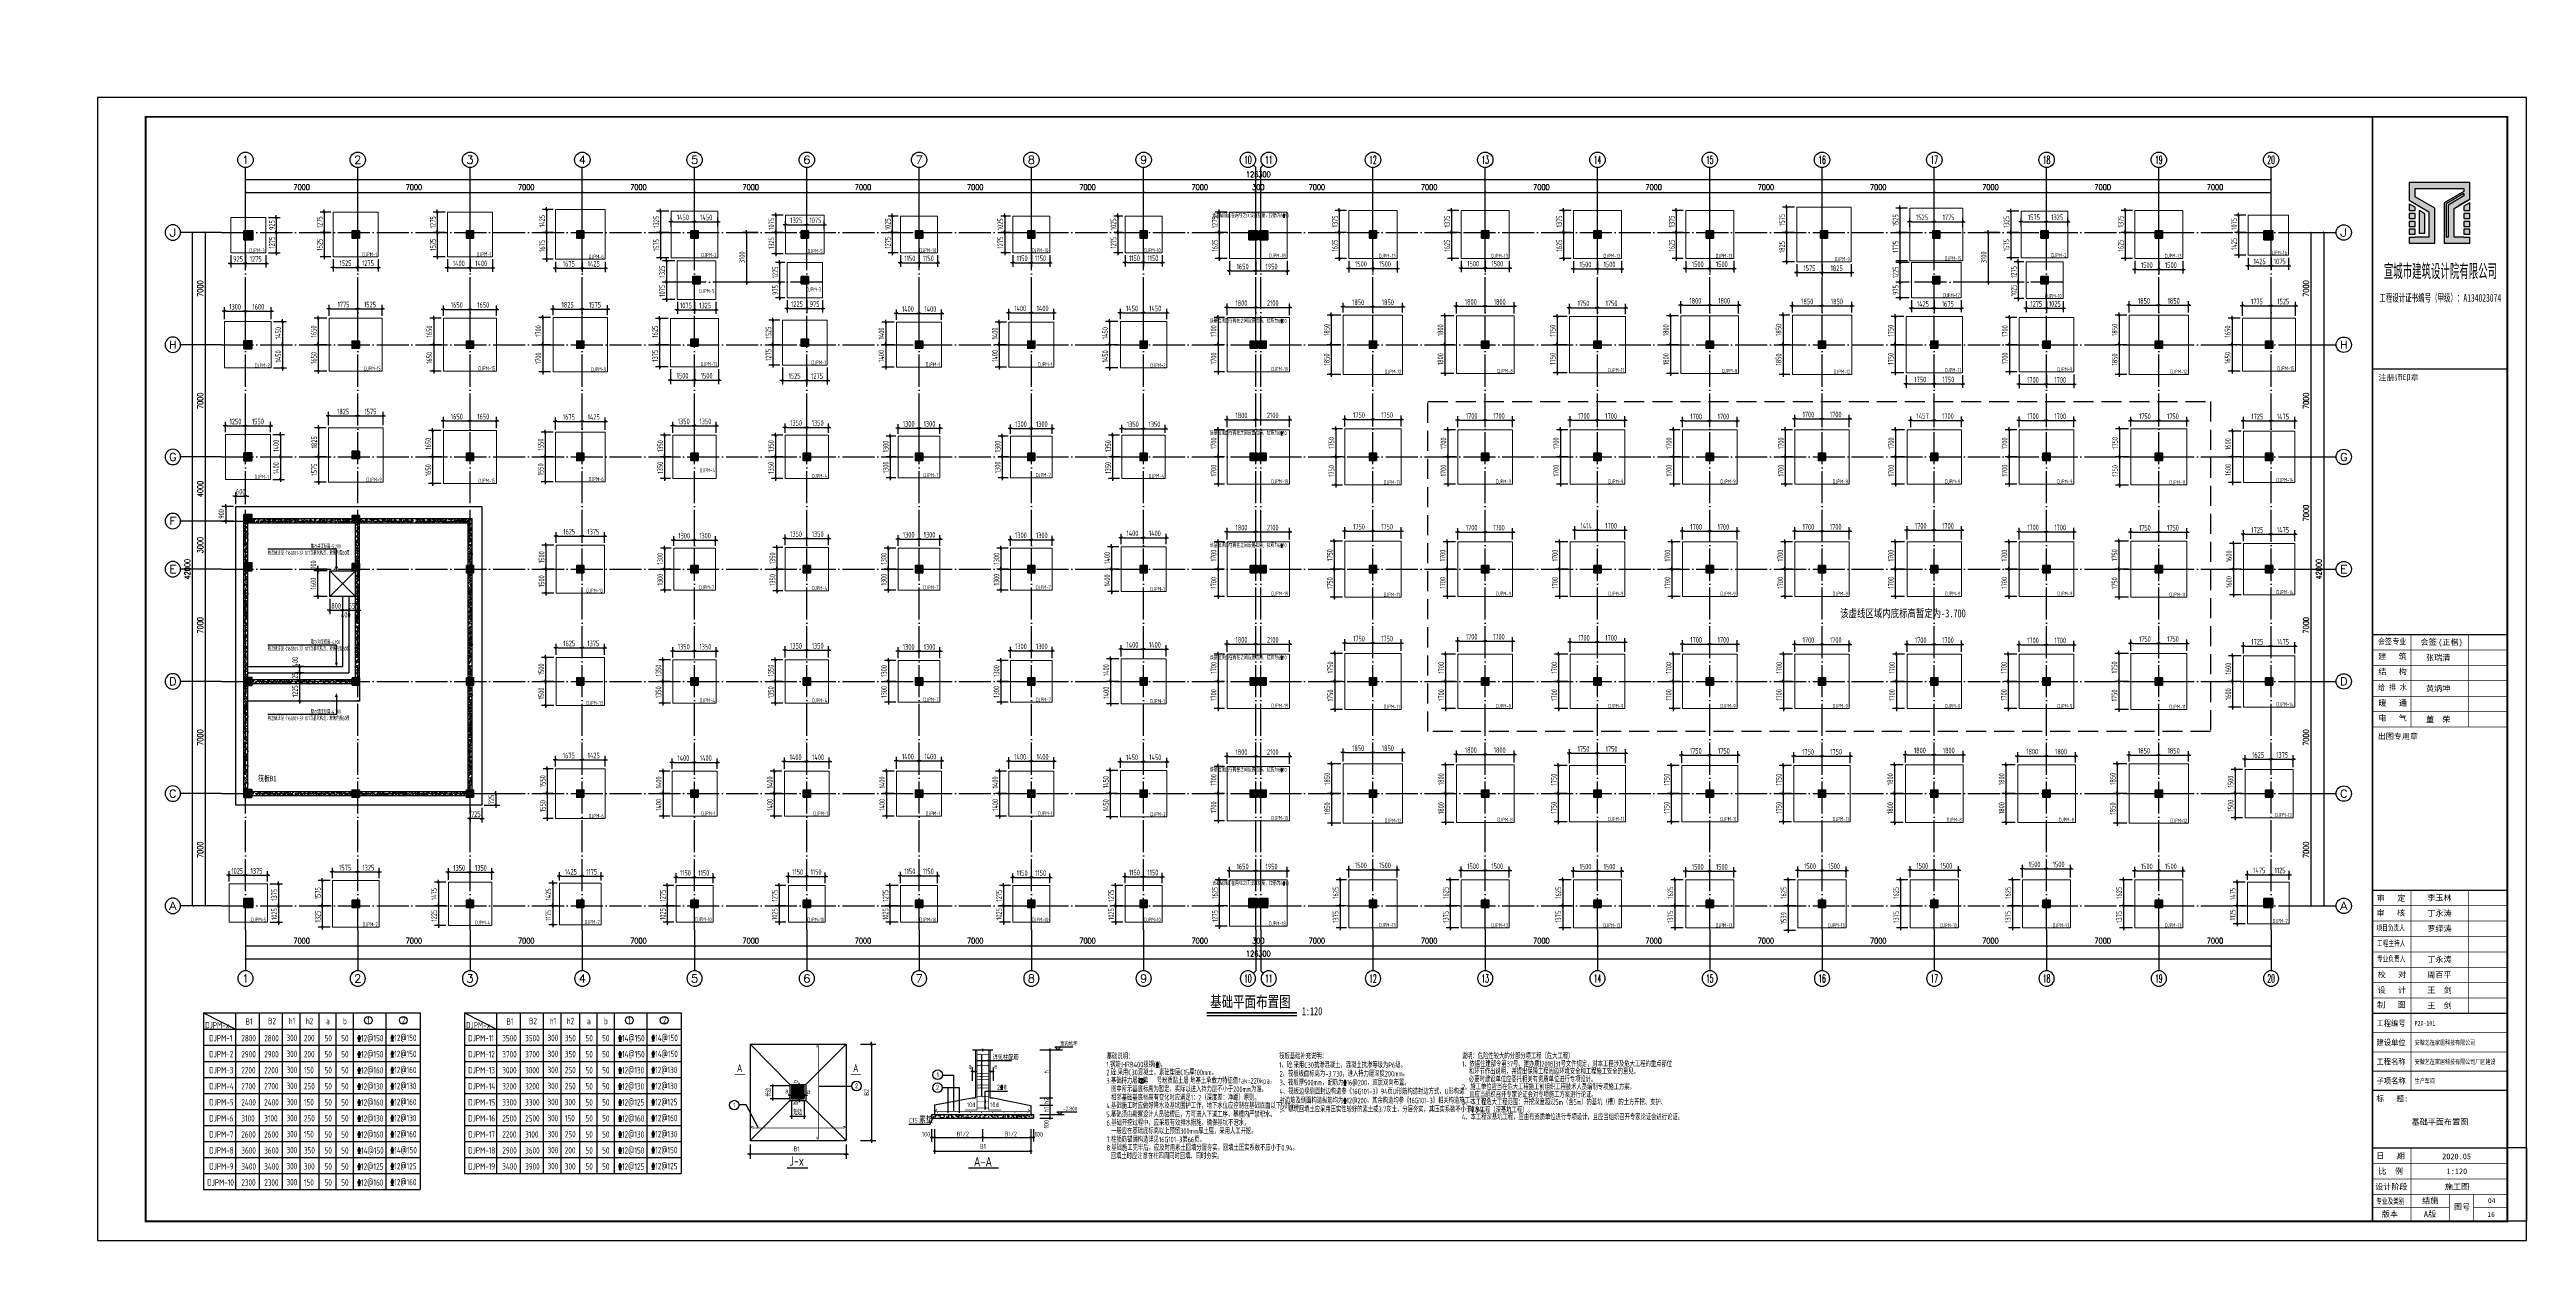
# Model space of a CAD drawing. Extents: x 8243024 to 8945023, y 669070 to 951310.
# Drawn here: x 8243024 to 8397464, y 692830 to 767110 of the extents above; entities that cross this region are included whole.
import ezdxf
from ezdxf.enums import TextEntityAlignment as Align

# ---------------------------------------------------------------- set-up
doc = ezdxf.new("R2010")
doc.units = 0
doc.header["$LTSCALE"] = 1000
doc.linetypes.add('DASH', pattern=[0.35, 0.25, -0.1])
doc.linetypes.add('DOTE', pattern=[2.42, 2, -0.2, 0.02, -0.2])
doc.layers.get('0').update_dxf_attribs({"linetype": 'CONTINUOUS'})
doc.layers.get('Defpoints').update_dxf_attribs({"linetype": 'CONTINUOUS'})
for name, color, linetype, lineweight in [('1505', 2, 'CONTINUOUS', 18), ('1526', 7, 'CONTINUOUS', 18), ('柱', 2, 'CONTINUOUS', 35)]:
    doc.layers.add(name, color=color, linetype=linetype, lineweight=lineweight)
for name, color, linetype in [('1534', 7, 'CONTINUOUS'), ('AXIS', 3, 'CONTINUOUS'), ('AXIS_TEXT', 7, 'CONTINUOUS'), ('BZ_标准图框', 7, 'CONTINUOUS'), ('COLUMN', 7, 'CONTINUOUS'), ('DIM', 3, 'CONTINUOUS'), ('DIM1', 3, 'CONTINUOUS'), ('DIM_SYMB', 3, 'CONTINUOUS'), ('DOTE', 1, 'DOTE'), ('HATCH', 254, 'CONTINUOUS'), ('PUB_DIM', 3, 'CONTINUOUS'), ('PUB_HATCH', 8, 'CONTINUOUS'), ('PUB_TEXT', 7, 'CONTINUOUS'), ('PUB_TITLE', 255, 'CONTINUOUS'), ('TEXT', 7, 'CONTINUOUS'), ('TK', 4, 'CONTINUOUS'), ('TK(图框线)', 45, 'CONTINUOUS'), ('柱涂实', 54, 'CONTINUOUS'), ('砼墙', 3, 'CONTINUOUS')]:
    doc.layers.add(name, color=color, linetype=linetype)
doc.layers.add('VHSoft_barcode', color=7, linetype='CONTINUOUS', plot=False)
doc.styles.add('-宋体', font='', dxfattribs={"width": 0.8})
doc.styles.add('_HZTXT', font='tssdeng.shx', dxfattribs={"width": 0.7, "bigfont": 'HZTXT.shx'})
doc.styles.add('_TCH_AXIS', font='COMPLEX', dxfattribs={"bigfont": 'GBCBIG'})
doc.styles.add('COMPLEX', font='COMPLEX')
doc.styles.add('DIM_FONT', font='SIMPLEX', dxfattribs={"width": 0.7, "bigfont": 'GBCBIG'})
doc.styles.add('HT', font='simhei.ttf')
doc.styles.add('PkpmHz', font='Pkpmeng', dxfattribs={"width": 0.7, "bigfont": 'hztxt'})
doc.styles.add('TSSD_Dimension', font='Tssdeng.shx', dxfattribs={"width": 0.7, "bigfont": 'tssdchn.shx'})
doc.styles.add('TSSD_REIN', font='Tssdeng.shx', dxfattribs={"width": 0.7, "bigfont": 'hztxt.shx'})
doc.styles.get('-宋体').set_extended_font_data('SimSun')
doc.dimstyles.new('DIMN$0', dxfattribs={"dimtxt": 300, "dimasz": 1, "dimexe": 250, "dimexo": 300, "dimgap": 150, "dimtad": 1, "dimdec": 0, "dimdsep": 46, "dimtxsty": 'DIM_FONT', "dimblk": '_DIMX', "dimcen": 2.5, "dimclrt": 7, "dimadec": 0, "dimazin": 0, "dimtfac": 1, "dimtdec": 0, "dimtix": 1, "dimtmove": 2, "dimatfit": 3, "dimldrblk": '_DIMX', "dimfxl": 0, "dimtolj": 1, "dimtzin": 0, "dimarcsym": 0})
doc.dimstyles.new('TSSD_100_100', dxfattribs={"dimtxt": 300, "dimasz": 100, "dimexe": 150, "dimexo": 100, "dimgap": 100, "dimtad": 1, "dimdec": 0, "dimzin": 0, "dimdsep": 46, "dimtxsty": 'TSSD_Dimension', "dimblk": 'ARCHTICK', "dimcen": 0, "dimdle": 100, "dimclrt": 7, "dimadec": 0, "dimazin": 0, "dimtfac": 1, "dimtdec": 0, "dimtix": 1, "dimtmove": 2, "dimatfit": 3, "dimfxl": 0, "dimtolj": 1, "dimtzin": 0, "dimarcsym": 0})
doc.dimstyles.new('TSSD_100_100$0', dxfattribs={"dimtxt": 350, "dimasz": 100, "dimexe": 250, "dimexo": 150, "dimgap": 100, "dimtad": 1, "dimdec": 0, "dimzin": 0, "dimdsep": 46, "dimtxsty": 'TSSD_Dimension', "dimblk": '_TSDBK', "dimblk1": '_TSDBK', "dimblk2": '_TSDBK', "dimsah": 1, "dimcen": 0, "dimclrt": 7, "dimadec": 0, "dimazin": 0, "dimtfac": 1, "dimtdec": 0, "dimtix": 1, "dimtmove": 2, "dimatfit": 3, "dimldrblk": '_TSDBK', "dimfxl": 0, "dimtolj": 1, "dimtzin": 0, "dimarcsym": 0})
pattern_1 = [(50, (377464.57, -208422.2), (358.630091, -31.376067), [37.5, -412.5]), (355, (377464.57, -208422.2), (-69.375667, 376.096067), [30, -330]), (100.4514, (377494.46, -208424.8), (289.254691, 344.719771), [31.870095, -350.571056]), (46.1842, (377464.57, -208322.2), (533.620524, -82.759507), [56.25, -618.75]), (96.6356, (377509.04, -208329.1), (467.331353, 487.058935), [47.805144, -525.8565]), (351.1842, (377464.6, -208322.2), (467.330973, 487.0593), [45, -495]), (21, (377514.57, -208347.2), (298.453526, -201.309445), [37.5, -412.5]), (326, (377514.57, -208347.2), (121.657666, 362.575023), [30, -330]), (71.4514, (377539.45, -208363.97), (420.111314, 161.265248), [31.870095, -350.571056]), (37.5, (377464.57, -208422.2), (6.0799277, 166.446927), [0, -326, 0, -335, 0, -331.25]), (7.5, (377464.57, -208422.2), (131.5347687, 197.205856), [0, -191, 0, -318.5, 0, -126.25]), (327.5, (377353.07, -208422.2), (266.911218, -11.2774359), [0, -125, 0, -390, 0, -517.5]), (317.5, (377303.07, -208422.2), (291.593085, 50.052491), [0, -162.5, 0, -259, 0, -367.5]), (45, (377464.57, -208422.2), (-176.776695, 176.776695), [])]
pattern_2 = [(50, (624311.2, -277618.13), (358.630091, -31.376067), [37.5, -412.5]), (355, (624311.2, -277618.13), (-69.375667, 376.096067), [30, -330]), (100.4514, (624341.08, -277620.74), (289.254691, 344.719771), [31.870095, -350.571056]), (46.1842, (624311.2, -277518.13), (533.620524, -82.759507), [56.25, -618.75]), (96.6356, (624355.66, -277525), (467.331353, 487.058935), [47.805144, -525.8565]), (351.1842, (624311.2, -277518.13), (467.330973, 487.0593), [45, -495]), (21, (624361.2, -277543.13), (298.453526, -201.309445), [37.5, -412.5]), (326, (624361.2, -277543.13), (121.657666, 362.575023), [30, -330]), (71.4514, (624386.07, -277559.9), (420.111314, 161.265248), [31.870095, -350.571056]), (37.5, (624311.2, -277618.13), (6.0799277, 166.446927), [0, -326, 0, -335, 0, -331.25]), (7.5, (624311.2, -277618.13), (131.5347687, 197.205856), [0, -191, 0, -318.5, 0, -126.25]), (327.5, (624199.7, -277618.13), (266.911218, -11.2774359), [0, -125, 0, -390, 0, -517.5]), (317.5, (624149.7, -277618.13), (291.593085, 50.052491), [0, -162.5, 0, -259, 0, -367.5]), (45, (624311.2, -277618.13), (-176.776695, 176.776695), [])]

# ---------------------------------------------------------------- blocks, each defined once
blk = doc.blocks.new('_DIMX')
blk.add_line((-150, 0), (150, 0))
at = {"const_width": 50}
blk.add_lwpolyline([(-70, -70), (70, 70)], dxfattribs=at)
blk = doc.blocks.new('_ArchTick')
at = {"color": 0, "linetype": 'ByBlock', "const_width": 0.4}
blk.add_lwpolyline([(-0.5, -0.5), (0.5, 0.5)], dxfattribs=at)
blk = doc.blocks.new('*D39')
at = {"layer": 'Defpoints', "color": 0, "ltscale": 100}
for p in [(8289563, 701668), (8289563, 701566), (8289773, 701566)]:
    blk.add_point(p, dxfattribs=at)
at = {"layer": 'DIM', "color": 0, "lineweight": -2, "ltscale": 100}
for p, q in [((8289663, 701668), (8289923, 701668)), ((8289663, 701566), (8289923, 701566)), ((8289773, 701668), (8289773, 701768)), ((8289773, 701668), (8289773, 701566)), ((8289773, 701566), (8289773, 701466))]:
    blk.add_line(p, q, dxfattribs=at)
at = {"layer": 'DIM', "color": 0, "lineweight": -2, "ltscale": 100, "xscale": 100, "yscale": 100, "zscale": 100}
for p, rotation in [((8289773, 701668), 270), ((8289773, 701566), 90)]:
    blk.add_blockref('_ArchTick', p, dxfattribs=dict(at, rotation=rotation))
at = {"layer": 'DIM', "color": 7, "ltscale": 100, "insert": (8289538, 701398), "char_height": 300, "attachment_point": 5, "rotation": 90, "style": 'TSSD_Dimension'}
blk.add_mtext('\\A1;{\\fArial|b0|i0|c0|p32;b}', dxfattribs=at)
blk = doc.blocks.new('*D40')
at = {"layer": 'Defpoints', "color": 0, "ltscale": 100}
for p in [(8289509, 702566), (8289509, 702468), (8289772, 702566)]:
    blk.add_point(p, dxfattribs=at)
at = {"layer": 'DIM', "color": 0, "lineweight": -2, "ltscale": 100}
for p, q in [((8289609, 702566), (8289922, 702566)), ((8289609, 702468), (8289922, 702468)), ((8289772, 702566), (8289772, 702666)), ((8289772, 702468), (8289772, 702566)), ((8289772, 702468), (8289772, 702368))]:
    blk.add_line(p, q, dxfattribs=at)
at = {"layer": 'DIM', "color": 0, "lineweight": -2, "ltscale": 100, "xscale": 100, "yscale": 100, "zscale": 100}
for p, rotation in [((8289772, 702566), 270), ((8289772, 702468), 90)]:
    blk.add_blockref('_ArchTick', p, dxfattribs=dict(at, rotation=rotation))
at = {"layer": 'DIM', "color": 7, "ltscale": 100, "insert": (8289519, 702746), "char_height": 300, "attachment_point": 5, "rotation": 90, "style": 'TSSD_Dimension'}
blk.add_mtext('\\A1;{\\fArial|b0|i0|c0|p32;b}', dxfattribs=at)
blk = doc.blocks.new('*D41')
at = {"layer": 'Defpoints', "color": 0, "ltscale": 100}
for p in [(8290077, 701958), (8290077, 701896), (8290179, 701958)]:
    blk.add_point(p, dxfattribs=at)
at = {"layer": 'DIM', "color": 0, "lineweight": -2, "ltscale": 100}
for p, q in [((8290077, 701896), (8289977, 701896)), ((8290179, 701896), (8290077, 701896)), ((8290077, 701858), (8290077, 701746)), ((8290179, 701896), (8290279, 701896)), ((8290179, 701858), (8290179, 701746))]:
    blk.add_line(p, q, dxfattribs=at)
at = {"layer": 'DIM', "color": 0, "lineweight": -2, "ltscale": 100, "xscale": 100, "yscale": 100, "zscale": 100}
blk.add_blockref('_ArchTick', (8290077, 701896), dxfattribs=at)
at = {"layer": 'DIM', "color": 0, "lineweight": -2, "ltscale": 100, "xscale": 100, "yscale": 100, "zscale": 100, "rotation": 180}
blk.add_blockref('_ArchTick', (8290179, 701896), dxfattribs=at)
at = {"layer": 'DIM', "color": 7, "ltscale": 100, "insert": (8290344, 702118), "char_height": 300, "attachment_point": 5, "style": 'TSSD_Dimension'}
blk.add_mtext('\\A1;{\\fArial|b0|i0|c0|p32;a}', dxfattribs=at)
blk = doc.blocks.new('*D42')
at = {"layer": 'Defpoints', "color": 0, "ltscale": 100}
for p in [(8289179, 702066), (8289277, 702068), (8289277, 701902)]:
    blk.add_point(p, dxfattribs=at)
at = {"layer": 'DIM', "color": 0, "lineweight": -2, "ltscale": 100}
for p, q in [((8289179, 701902), (8289079, 701902)), ((8289179, 701966), (8289179, 701752)), ((8289179, 701902), (8289277, 701902)), ((8289277, 701968), (8289277, 701752)), ((8289277, 701902), (8289377, 701902))]:
    blk.add_line(p, q, dxfattribs=at)
at = {"layer": 'DIM', "color": 0, "lineweight": -2, "ltscale": 100, "xscale": 100, "yscale": 100, "zscale": 100}
blk.add_blockref('_ArchTick', (8289179, 701902), dxfattribs=at)
at = {"layer": 'DIM', "color": 0, "lineweight": -2, "ltscale": 100, "xscale": 100, "yscale": 100, "zscale": 100, "rotation": 180}
blk.add_blockref('_ArchTick', (8289277, 701902), dxfattribs=at)
at = {"layer": 'DIM', "color": 7, "ltscale": 100, "insert": (8288999, 702152), "char_height": 300, "attachment_point": 5, "style": 'TSSD_Dimension'}
blk.add_mtext('\\A1;{\\fArial|b0|i0|c0|p32;a}', dxfattribs=at)
blk = doc.blocks.new('_fzh')
blk.add_lwpolyline([(-0.5, -0.5), (0.5, -0.5), (0.5, 0.5), (-0.5, 0.5)], close=True)
at = {"layer": 'PUB_HATCH'}
blk.add_solid([(-0.5, -0.5), (0.5, -0.5), (-0.5, 0.5), (0.5, 0.5)], dxfattribs=at)
blk = doc.blocks.new('*D43')
at = {"layer": 'Defpoints', "color": 0, "ltscale": 100}
for p in [(8289277, 701668), (8290077, 701668), (8290077, 700574)]:
    blk.add_point(p, dxfattribs=at)
at = {"layer": 'DIM', "color": 0, "lineweight": -2, "ltscale": 100}
for p, q in [((8289277, 701568), (8289277, 700424)), ((8290077, 701568), (8290077, 700424)), ((8289177, 700574), (8290177, 700574))]:
    blk.add_line(p, q, dxfattribs=at)
at = {"layer": 'DIM', "color": 0, "lineweight": -2, "ltscale": 100, "xscale": 100, "yscale": 100, "zscale": 100, "rotation": 180}
blk.add_blockref('_ArchTick', (8289277, 700574), dxfattribs=at)
at = {"layer": 'DIM', "color": 0, "lineweight": -2, "ltscale": 100, "xscale": 100, "yscale": 100, "zscale": 100}
blk.add_blockref('_ArchTick', (8290077, 700574), dxfattribs=at)
at = {"layer": 'DIM', "color": 7, "ltscale": 100, "insert": (8289677, 700824), "char_height": 300, "attachment_point": 5, "style": 'TSSD_Dimension'}
blk.add_mtext('\\A1;短边', dxfattribs=at)
blk = doc.blocks.new('*D44')
at = {"layer": 'Defpoints', "color": 0, "ltscale": 100}
for p in [(8288101, 701668), (8289277, 702468), (8289277, 701668)]:
    blk.add_point(p, dxfattribs=at)
at = {"layer": 'DIM', "color": 0, "lineweight": -2, "ltscale": 100}
for p, q in [((8289177, 702468), (8287951, 702468)), ((8289177, 701668), (8287951, 701668)), ((8288101, 702568), (8288101, 701568))]:
    blk.add_line(p, q, dxfattribs=at)
at = {"layer": 'DIM', "color": 0, "lineweight": -2, "ltscale": 100, "xscale": 100, "yscale": 100, "zscale": 100}
for p, rotation in [((8288101, 702468), 90), ((8288101, 701668), 270)]:
    blk.add_blockref('_ArchTick', p, dxfattribs=dict(at, rotation=rotation))
at = {"layer": 'DIM', "color": 7, "ltscale": 100, "insert": (8287851, 702068), "char_height": 300, "attachment_point": 5, "rotation": 90, "style": 'TSSD_Dimension'}
blk.add_mtext('\\A1;长边', dxfattribs=at)
blk = doc.blocks.new('_AXISO')
blk.add_circle((0, 0), 0.5)
at = {"layer": 'AXIS_TEXT', "style": 'COMPLEX', "width": 1.041667}
blk.add_attdef('A', text='', height=0.56, dxfattribs=at).set_placement((-0.25, -0.28), (0.25, -0.28), align=Align.FIT)
blk = doc.blocks.new('*D719')
at = {"layer": 'AXIS', "color": 0, "lineweight": -2}
for p, q in [((8383343, 720699), (8384293, 720699)), ((8384043, 713699), (8384043, 720699)), ((8383343, 713699), (8384293, 713699))]:
    blk.add_line(p, q, dxfattribs=at)
at = {"layer": 'Defpoints', "color": 0}
for p in [(8383043, 720699), (8384043, 720699), (8383043, 713699)]:
    blk.add_point(p, dxfattribs=at)
at = {"layer": 'AXIS', "color": 0, "lineweight": -2, "xscale": 100, "yscale": 100, "zscale": 100}
for p, rotation in [((8384043, 720699), 90), ((8384043, 713699), 270)]:
    blk.add_blockref('_ArchTick', p, dxfattribs=dict(at, rotation=rotation))
at = {"layer": 'AXIS', "color": 7, "insert": (8383718, 717199), "char_height": 350, "attachment_point": 5, "rotation": 90, "style": 'DIM_FONT'}
blk.add_mtext('\\A1;7000', dxfattribs=at)
blk = doc.blocks.new('ARCHTICK')
at = {"layer": 'DIM1'}
blk.add_line((1, 0), (-1, 0), dxfattribs=at)
at = {"layer": 'DIM1', "const_width": 0.0955}
blk.add_lwpolyline([(-0.5, -0.5), (0.5, 0.5)], dxfattribs=at)
at = {"layer": 'TK', "linetype": 'Continuous'}
blk.add_line((0, -1.1), (0, 1.2), dxfattribs=at)
blk = doc.blocks.new('*D720')
at = {"layer": 'AXIS', "color": 0, "lineweight": -2}
for p, q in [((8383343, 727699), (8384293, 727699)), ((8384043, 720699), (8384043, 727699)), ((8383343, 720699), (8384293, 720699))]:
    blk.add_line(p, q, dxfattribs=at)
at = {"layer": 'Defpoints', "color": 0}
for p in [(8383043, 727699), (8384043, 727699), (8383043, 720699)]:
    blk.add_point(p, dxfattribs=at)
at = {"layer": 'AXIS', "color": 0, "lineweight": -2, "xscale": 100, "yscale": 100, "zscale": 100}
for p, rotation in [((8384043, 727699), 90), ((8384043, 720699), 270)]:
    blk.add_blockref('_ArchTick', p, dxfattribs=dict(at, rotation=rotation))
at = {"layer": 'AXIS', "color": 7, "insert": (8383718, 724199), "char_height": 350, "attachment_point": 5, "rotation": 90, "style": 'DIM_FONT'}
blk.add_mtext('\\A1;7000', dxfattribs=at)
blk = doc.blocks.new('*D721')
at = {"layer": 'AXIS', "color": 0, "lineweight": -2}
for p, q in [((8383343, 734699), (8384293, 734699)), ((8384043, 727699), (8384043, 734699)), ((8383343, 727699), (8384293, 727699))]:
    blk.add_line(p, q, dxfattribs=at)
at = {"layer": 'Defpoints', "color": 0}
for p in [(8383043, 734699), (8384043, 734699), (8383043, 727699)]:
    blk.add_point(p, dxfattribs=at)
at = {"layer": 'AXIS', "color": 0, "lineweight": -2, "xscale": 100, "yscale": 100, "zscale": 100}
for p, rotation in [((8384043, 734699), 90), ((8384043, 727699), 270)]:
    blk.add_blockref('_ArchTick', p, dxfattribs=dict(at, rotation=rotation))
at = {"layer": 'AXIS', "color": 7, "insert": (8383718, 731199), "char_height": 350, "attachment_point": 5, "rotation": 90, "style": 'DIM_FONT'}
blk.add_mtext('\\A1;7000', dxfattribs=at)
blk = doc.blocks.new('*D722')
at = {"layer": 'AXIS', "color": 0, "lineweight": -2}
for p, q in [((8383343, 741699), (8384293, 741699)), ((8384043, 734699), (8384043, 741699)), ((8383343, 734699), (8384293, 734699))]:
    blk.add_line(p, q, dxfattribs=at)
at = {"layer": 'Defpoints', "color": 0}
for p in [(8383043, 741699), (8384043, 741699), (8383043, 734699)]:
    blk.add_point(p, dxfattribs=at)
at = {"layer": 'AXIS', "color": 0, "lineweight": -2, "xscale": 100, "yscale": 100, "zscale": 100}
for p, rotation in [((8384043, 741699), 90), ((8384043, 734699), 270)]:
    blk.add_blockref('_ArchTick', p, dxfattribs=dict(at, rotation=rotation))
at = {"layer": 'AXIS', "color": 7, "insert": (8383718, 738199), "char_height": 350, "attachment_point": 5, "rotation": 90, "style": 'DIM_FONT'}
blk.add_mtext('\\A1;7000', dxfattribs=at)
blk = doc.blocks.new('*D723')
at = {"layer": 'AXIS', "color": 0, "lineweight": -2}
for p, q in [((8383343, 748699), (8384293, 748699)), ((8384043, 741699), (8384043, 748699)), ((8383343, 741699), (8384293, 741699))]:
    blk.add_line(p, q, dxfattribs=at)
at = {"layer": 'Defpoints', "color": 0}
for p in [(8383043, 748699), (8384043, 748699), (8383043, 741699)]:
    blk.add_point(p, dxfattribs=at)
at = {"layer": 'AXIS', "color": 0, "lineweight": -2, "xscale": 100, "yscale": 100, "zscale": 100}
for p, rotation in [((8384043, 748699), 90), ((8384043, 741699), 270)]:
    blk.add_blockref('_ArchTick', p, dxfattribs=dict(at, rotation=rotation))
at = {"layer": 'AXIS', "color": 7, "insert": (8383718, 745199), "char_height": 350, "attachment_point": 5, "rotation": 90, "style": 'DIM_FONT'}
blk.add_mtext('\\A1;7000', dxfattribs=at)
blk = doc.blocks.new('*D724')
at = {"layer": 'AXIS', "color": 0, "lineweight": -2}
for p, q in [((8383343, 755699), (8384293, 755699)), ((8384043, 748699), (8384043, 755699)), ((8383343, 748699), (8384293, 748699))]:
    blk.add_line(p, q, dxfattribs=at)
at = {"layer": 'Defpoints', "color": 0}
for p in [(8383043, 755699), (8384043, 755699), (8383043, 748699)]:
    blk.add_point(p, dxfattribs=at)
at = {"layer": 'AXIS', "color": 0, "lineweight": -2, "xscale": 100, "yscale": 100, "zscale": 100}
for p, rotation in [((8384043, 755699), 90), ((8384043, 748699), 270)]:
    blk.add_blockref('_ArchTick', p, dxfattribs=dict(at, rotation=rotation))
at = {"layer": 'AXIS', "color": 7, "insert": (8383718, 752199), "char_height": 350, "attachment_point": 5, "rotation": 90, "style": 'DIM_FONT'}
blk.add_mtext('\\A1;7000', dxfattribs=at)
blk = doc.blocks.new('*D725')
at = {"layer": 'AXIS', "color": 0, "lineweight": -2}
for p, q in [((8383643, 755699), (8385093, 755699)), ((8384843, 713699), (8384843, 755699)), ((8383643, 713699), (8385093, 713699))]:
    blk.add_line(p, q, dxfattribs=at)
at = {"layer": 'Defpoints', "color": 0}
for p in [(8383343, 755699), (8384843, 755699), (8383343, 713699)]:
    blk.add_point(p, dxfattribs=at)
at = {"layer": 'AXIS', "color": 0, "lineweight": -2, "xscale": 100, "yscale": 100, "zscale": 100}
for p, rotation in [((8384843, 755699), 90), ((8384843, 713699), 270)]:
    blk.add_blockref('_ArchTick', p, dxfattribs=dict(at, rotation=rotation))
at = {"layer": 'AXIS', "color": 7, "insert": (8384518, 734699), "char_height": 350, "attachment_point": 5, "rotation": 90, "style": 'DIM_FONT'}
blk.add_mtext('\\A1;42000', dxfattribs=at)
blk = doc.blocks.new('*D726')
at = {"layer": 'AXIS', "color": 0, "lineweight": -2}
for p, q in [((8253443, 727699), (8252493, 727699)), ((8252743, 720699), (8252743, 727699)), ((8253443, 720699), (8252493, 720699))]:
    blk.add_line(p, q, dxfattribs=at)
at = {"layer": 'Defpoints', "color": 0}
for p in [(8252743, 727699), (8253743, 727699), (8253743, 720699)]:
    blk.add_point(p, dxfattribs=at)
at = {"layer": 'AXIS', "color": 0, "lineweight": -2, "xscale": 100, "yscale": 100, "zscale": 100}
for p, rotation in [((8252743, 727699), 90), ((8252743, 720699), 270)]:
    blk.add_blockref('_ArchTick', p, dxfattribs=dict(at, rotation=rotation))
at = {"layer": 'AXIS', "color": 7, "insert": (8252418, 724199), "char_height": 350, "attachment_point": 5, "rotation": 90, "style": 'DIM_FONT'}
blk.add_mtext('\\A1;7000', dxfattribs=at)
blk = doc.blocks.new('*D727')
at = {"layer": 'AXIS', "color": 0, "lineweight": -2}
for p, q in [((8253443, 734699), (8252493, 734699)), ((8252743, 727699), (8252743, 734699)), ((8253443, 727699), (8252493, 727699))]:
    blk.add_line(p, q, dxfattribs=at)
at = {"layer": 'Defpoints', "color": 0}
for p in [(8252743, 734699), (8253743, 734699), (8253743, 727699)]:
    blk.add_point(p, dxfattribs=at)
at = {"layer": 'AXIS', "color": 0, "lineweight": -2, "xscale": 100, "yscale": 100, "zscale": 100}
for p, rotation in [((8252743, 734699), 90), ((8252743, 727699), 270)]:
    blk.add_blockref('_ArchTick', p, dxfattribs=dict(at, rotation=rotation))
at = {"layer": 'AXIS', "color": 7, "insert": (8252418, 731199), "char_height": 350, "attachment_point": 5, "rotation": 90, "style": 'DIM_FONT'}
blk.add_mtext('\\A1;7000', dxfattribs=at)
blk = doc.blocks.new('*D728')
at = {"layer": 'AXIS', "color": 0, "lineweight": -2}
for p, q in [((8253443, 737699), (8252493, 737699)), ((8252743, 734699), (8252743, 737699)), ((8253443, 734699), (8252493, 734699))]:
    blk.add_line(p, q, dxfattribs=at)
at = {"layer": 'Defpoints', "color": 0}
for p in [(8252743, 737699), (8253743, 737699), (8253743, 734699)]:
    blk.add_point(p, dxfattribs=at)
at = {"layer": 'AXIS', "color": 0, "lineweight": -2, "xscale": 100, "yscale": 100, "zscale": 100}
for p, rotation in [((8252743, 737699), 90), ((8252743, 734699), 270)]:
    blk.add_blockref('_ArchTick', p, dxfattribs=dict(at, rotation=rotation))
at = {"layer": 'AXIS', "color": 7, "insert": (8252418, 736199), "char_height": 350, "attachment_point": 5, "rotation": 90, "style": 'DIM_FONT'}
blk.add_mtext('\\A1;3000', dxfattribs=at)
blk = doc.blocks.new('*D729')
at = {"layer": 'AXIS', "color": 0, "lineweight": -2}
for p, q in [((8253443, 741699), (8252493, 741699)), ((8252743, 737699), (8252743, 741699)), ((8253443, 737699), (8252493, 737699))]:
    blk.add_line(p, q, dxfattribs=at)
at = {"layer": 'Defpoints', "color": 0}
for p in [(8252743, 741699), (8253743, 741699), (8253743, 737699)]:
    blk.add_point(p, dxfattribs=at)
at = {"layer": 'AXIS', "color": 0, "lineweight": -2, "xscale": 100, "yscale": 100, "zscale": 100}
for p, rotation in [((8252743, 741699), 90), ((8252743, 737699), 270)]:
    blk.add_blockref('_ArchTick', p, dxfattribs=dict(at, rotation=rotation))
at = {"layer": 'AXIS', "color": 7, "insert": (8252418, 739699), "char_height": 350, "attachment_point": 5, "rotation": 90, "style": 'DIM_FONT'}
blk.add_mtext('\\A1;4000', dxfattribs=at)
blk = doc.blocks.new('*D730')
at = {"layer": 'AXIS', "color": 0, "lineweight": -2}
for p, q in [((8253443, 748699), (8252493, 748699)), ((8252743, 741699), (8252743, 748699)), ((8253443, 741699), (8252493, 741699))]:
    blk.add_line(p, q, dxfattribs=at)
at = {"layer": 'Defpoints', "color": 0}
for p in [(8252743, 748699), (8253743, 748699), (8253743, 741699)]:
    blk.add_point(p, dxfattribs=at)
at = {"layer": 'AXIS', "color": 0, "lineweight": -2, "xscale": 100, "yscale": 100, "zscale": 100}
for p, rotation in [((8252743, 748699), 90), ((8252743, 741699), 270)]:
    blk.add_blockref('_ArchTick', p, dxfattribs=dict(at, rotation=rotation))
at = {"layer": 'AXIS', "color": 7, "insert": (8252418, 745199), "char_height": 350, "attachment_point": 5, "rotation": 90, "style": 'DIM_FONT'}
blk.add_mtext('\\A1;7000', dxfattribs=at)
blk = doc.blocks.new('*D731')
at = {"layer": 'AXIS', "color": 0, "lineweight": -2}
for p, q in [((8253443, 755699), (8252493, 755699)), ((8252743, 748699), (8252743, 755699)), ((8253443, 748699), (8252493, 748699))]:
    blk.add_line(p, q, dxfattribs=at)
at = {"layer": 'Defpoints', "color": 0}
for p in [(8252743, 755699), (8253743, 755699), (8253743, 748699)]:
    blk.add_point(p, dxfattribs=at)
at = {"layer": 'AXIS', "color": 0, "lineweight": -2, "xscale": 100, "yscale": 100, "zscale": 100}
for p, rotation in [((8252743, 755699), 90), ((8252743, 748699), 270)]:
    blk.add_blockref('_ArchTick', p, dxfattribs=dict(at, rotation=rotation))
at = {"layer": 'AXIS', "color": 7, "insert": (8252418, 752199), "char_height": 350, "attachment_point": 5, "rotation": 90, "style": 'DIM_FONT'}
blk.add_mtext('\\A1;7000', dxfattribs=at)
blk = doc.blocks.new('*D732')
at = {"layer": 'AXIS', "color": 0, "lineweight": -2}
for p, q in [((8253143, 755699), (8251693, 755699)), ((8251943, 713699), (8251943, 755699)), ((8253143, 713699), (8251693, 713699))]:
    blk.add_line(p, q, dxfattribs=at)
at = {"layer": 'Defpoints', "color": 0}
for p in [(8251943, 755699), (8253443, 755699), (8253443, 713699)]:
    blk.add_point(p, dxfattribs=at)
at = {"layer": 'AXIS', "color": 0, "lineweight": -2, "xscale": 100, "yscale": 100, "zscale": 100}
for p, rotation in [((8251943, 755699), 90), ((8251943, 713699), 270)]:
    blk.add_blockref('_ArchTick', p, dxfattribs=dict(at, rotation=rotation))
at = {"layer": 'AXIS', "color": 7, "insert": (8251618, 734699), "char_height": 350, "attachment_point": 5, "rotation": 90, "style": 'DIM_FONT'}
blk.add_mtext('\\A1;42000', dxfattribs=at)
blk = doc.blocks.new('*D733')
at = {"layer": 'AXIS', "color": 0, "lineweight": -2}
for p, q in [((8262243, 757499), (8262243, 758449)), ((8269243, 757499), (8269243, 758449)), ((8262243, 758199), (8269243, 758199))]:
    blk.add_line(p, q, dxfattribs=at)
at = {"layer": 'Defpoints', "color": 0}
for p in [(8262243, 757199), (8269243, 758199), (8269243, 757199)]:
    blk.add_point(p, dxfattribs=at)
at = {"layer": 'AXIS', "color": 0, "lineweight": -2, "xscale": 100, "yscale": 100, "zscale": 100, "rotation": 180}
blk.add_blockref('_ArchTick', (8262243, 758199), dxfattribs=at)
at = {"layer": 'AXIS', "color": 0, "lineweight": -2, "xscale": 100, "yscale": 100, "zscale": 100}
blk.add_blockref('_ArchTick', (8269243, 758199), dxfattribs=at)
at = {"layer": 'AXIS', "color": 7, "insert": (8265743, 758524), "char_height": 350, "attachment_point": 5, "style": 'DIM_FONT'}
blk.add_mtext('\\A1;7000', dxfattribs=at)
blk = doc.blocks.new('*D734')
at = {"layer": 'AXIS', "color": 0, "lineweight": -2}
for p, q in [((8269243, 757499), (8269243, 758449)), ((8276243, 757499), (8276243, 758449)), ((8269243, 758199), (8276243, 758199))]:
    blk.add_line(p, q, dxfattribs=at)
at = {"layer": 'Defpoints', "color": 0}
for p in [(8269243, 757199), (8276243, 758199), (8276243, 757199)]:
    blk.add_point(p, dxfattribs=at)
at = {"layer": 'AXIS', "color": 0, "lineweight": -2, "xscale": 100, "yscale": 100, "zscale": 100, "rotation": 180}
blk.add_blockref('_ArchTick', (8269243, 758199), dxfattribs=at)
at = {"layer": 'AXIS', "color": 0, "lineweight": -2, "xscale": 100, "yscale": 100, "zscale": 100}
blk.add_blockref('_ArchTick', (8276243, 758199), dxfattribs=at)
at = {"layer": 'AXIS', "color": 7, "insert": (8272743, 758524), "char_height": 350, "attachment_point": 5, "style": 'DIM_FONT'}
blk.add_mtext('\\A1;7000', dxfattribs=at)
blk = doc.blocks.new('*D735')
at = {"layer": 'AXIS', "color": 0, "lineweight": -2}
for p, q in [((8283243, 757499), (8283243, 758449)), ((8290243, 757499), (8290243, 758449)), ((8283243, 758199), (8290243, 758199))]:
    blk.add_line(p, q, dxfattribs=at)
at = {"layer": 'Defpoints', "color": 0}
for p in [(8283243, 757199), (8290243, 758199), (8290243, 757199)]:
    blk.add_point(p, dxfattribs=at)
at = {"layer": 'AXIS', "color": 0, "lineweight": -2, "xscale": 100, "yscale": 100, "zscale": 100, "rotation": 180}
blk.add_blockref('_ArchTick', (8283243, 758199), dxfattribs=at)
at = {"layer": 'AXIS', "color": 0, "lineweight": -2, "xscale": 100, "yscale": 100, "zscale": 100}
blk.add_blockref('_ArchTick', (8290243, 758199), dxfattribs=at)
at = {"layer": 'AXIS', "color": 7, "insert": (8286743, 758524), "char_height": 350, "attachment_point": 5, "style": 'DIM_FONT'}
blk.add_mtext('\\A1;7000', dxfattribs=at)
blk = doc.blocks.new('*D736')
at = {"layer": 'AXIS', "color": 0, "lineweight": -2}
for p, q in [((8304243, 757499), (8304243, 758449)), ((8311243, 757499), (8311243, 758449)), ((8304243, 758199), (8311243, 758199))]:
    blk.add_line(p, q, dxfattribs=at)
at = {"layer": 'Defpoints', "color": 0}
for p in [(8304243, 757199), (8311243, 758199), (8311243, 757199)]:
    blk.add_point(p, dxfattribs=at)
at = {"layer": 'AXIS', "color": 0, "lineweight": -2, "xscale": 100, "yscale": 100, "zscale": 100, "rotation": 180}
blk.add_blockref('_ArchTick', (8304243, 758199), dxfattribs=at)
at = {"layer": 'AXIS', "color": 0, "lineweight": -2, "xscale": 100, "yscale": 100, "zscale": 100}
blk.add_blockref('_ArchTick', (8311243, 758199), dxfattribs=at)
at = {"layer": 'AXIS', "color": 7, "insert": (8307743, 758524), "char_height": 350, "attachment_point": 5, "style": 'DIM_FONT'}
blk.add_mtext('\\A1;7000', dxfattribs=at)
blk = doc.blocks.new('*D737')
at = {"layer": 'AXIS', "color": 0, "lineweight": -2}
for p, q in [((8311243, 757499), (8311243, 758449)), ((8318243, 757499), (8318243, 758449)), ((8311243, 758199), (8318243, 758199))]:
    blk.add_line(p, q, dxfattribs=at)
at = {"layer": 'Defpoints', "color": 0}
for p in [(8311243, 757199), (8318243, 758199), (8318243, 757199)]:
    blk.add_point(p, dxfattribs=at)
at = {"layer": 'AXIS', "color": 0, "lineweight": -2, "xscale": 100, "yscale": 100, "zscale": 100, "rotation": 180}
blk.add_blockref('_ArchTick', (8311243, 758199), dxfattribs=at)
at = {"layer": 'AXIS', "color": 0, "lineweight": -2, "xscale": 100, "yscale": 100, "zscale": 100}
blk.add_blockref('_ArchTick', (8318243, 758199), dxfattribs=at)
at = {"layer": 'AXIS', "color": 7, "insert": (8314743, 758524), "char_height": 350, "attachment_point": 5, "style": 'DIM_FONT'}
blk.add_mtext('\\A1;7000', dxfattribs=at)
blk = doc.blocks.new('*D738')
at = {"layer": 'AXIS', "color": 0, "lineweight": -2}
for p, q in [((8318243, 757499), (8318243, 758449)), ((8318543, 757499), (8318543, 758449)), ((8318243, 758199), (8318143, 758199)), ((8318243, 758199), (8318543, 758199)), ((8318543, 758199), (8318643, 758199))]:
    blk.add_line(p, q, dxfattribs=at)
at = {"layer": 'Defpoints', "color": 0}
for p in [(8318243, 757199), (8318543, 758199), (8318543, 757199)]:
    blk.add_point(p, dxfattribs=at)
at = {"layer": 'AXIS', "color": 0, "lineweight": -2, "xscale": 100, "yscale": 100, "zscale": 100}
blk.add_blockref('_ArchTick', (8318243, 758199), dxfattribs=at)
at = {"layer": 'AXIS', "color": 0, "lineweight": -2, "xscale": 100, "yscale": 100, "zscale": 100, "rotation": 180}
blk.add_blockref('_ArchTick', (8318543, 758199), dxfattribs=at)
at = {"layer": 'AXIS', "color": 7, "insert": (8318393, 758524), "char_height": 350, "attachment_point": 5, "style": 'DIM_FONT'}
blk.add_mtext('\\A1;300', dxfattribs=at)
blk = doc.blocks.new('*D739')
at = {"layer": 'AXIS', "color": 0, "lineweight": -2}
for p, q in [((8332543, 757499), (8332543, 758449)), ((8339543, 757499), (8339543, 758449)), ((8332543, 758199), (8339543, 758199))]:
    blk.add_line(p, q, dxfattribs=at)
at = {"layer": 'Defpoints', "color": 0}
for p in [(8332543, 757199), (8339543, 758199), (8339543, 757199)]:
    blk.add_point(p, dxfattribs=at)
at = {"layer": 'AXIS', "color": 0, "lineweight": -2, "xscale": 100, "yscale": 100, "zscale": 100, "rotation": 180}
blk.add_blockref('_ArchTick', (8332543, 758199), dxfattribs=at)
at = {"layer": 'AXIS', "color": 0, "lineweight": -2, "xscale": 100, "yscale": 100, "zscale": 100}
blk.add_blockref('_ArchTick', (8339543, 758199), dxfattribs=at)
at = {"layer": 'AXIS', "color": 7, "insert": (8336043, 758524), "char_height": 350, "attachment_point": 5, "style": 'DIM_FONT'}
blk.add_mtext('\\A1;7000', dxfattribs=at)
blk = doc.blocks.new('*D740')
at = {"layer": 'AXIS', "color": 0, "lineweight": -2}
for p, q in [((8346543, 757499), (8346543, 758449)), ((8353543, 757499), (8353543, 758449)), ((8346543, 758199), (8353543, 758199))]:
    blk.add_line(p, q, dxfattribs=at)
at = {"layer": 'Defpoints', "color": 0}
for p in [(8346543, 757199), (8353543, 758199), (8353543, 757199)]:
    blk.add_point(p, dxfattribs=at)
at = {"layer": 'AXIS', "color": 0, "lineweight": -2, "xscale": 100, "yscale": 100, "zscale": 100, "rotation": 180}
blk.add_blockref('_ArchTick', (8346543, 758199), dxfattribs=at)
at = {"layer": 'AXIS', "color": 0, "lineweight": -2, "xscale": 100, "yscale": 100, "zscale": 100}
blk.add_blockref('_ArchTick', (8353543, 758199), dxfattribs=at)
at = {"layer": 'AXIS', "color": 7, "insert": (8350043, 758524), "char_height": 350, "attachment_point": 5, "style": 'DIM_FONT'}
blk.add_mtext('\\A1;7000', dxfattribs=at)
blk = doc.blocks.new('*D741')
at = {"layer": 'AXIS', "color": 0, "lineweight": -2}
for p, q in [((8353543, 757499), (8353543, 758449)), ((8360543, 757499), (8360543, 758449)), ((8353543, 758199), (8360543, 758199))]:
    blk.add_line(p, q, dxfattribs=at)
at = {"layer": 'Defpoints', "color": 0}
for p in [(8353543, 757199), (8360543, 758199), (8360543, 757199)]:
    blk.add_point(p, dxfattribs=at)
at = {"layer": 'AXIS', "color": 0, "lineweight": -2, "xscale": 100, "yscale": 100, "zscale": 100, "rotation": 180}
blk.add_blockref('_ArchTick', (8353543, 758199), dxfattribs=at)
at = {"layer": 'AXIS', "color": 0, "lineweight": -2, "xscale": 100, "yscale": 100, "zscale": 100}
blk.add_blockref('_ArchTick', (8360543, 758199), dxfattribs=at)
at = {"layer": 'AXIS', "color": 7, "insert": (8357043, 758524), "char_height": 350, "attachment_point": 5, "style": 'DIM_FONT'}
blk.add_mtext('\\A1;7000', dxfattribs=at)
blk = doc.blocks.new('*D742')
at = {"layer": 'AXIS', "color": 0, "lineweight": -2}
for p, q in [((8360543, 757499), (8360543, 758449)), ((8367543, 757499), (8367543, 758449)), ((8360543, 758199), (8367543, 758199))]:
    blk.add_line(p, q, dxfattribs=at)
at = {"layer": 'Defpoints', "color": 0}
for p in [(8360543, 757199), (8367543, 758199), (8367543, 757199)]:
    blk.add_point(p, dxfattribs=at)
at = {"layer": 'AXIS', "color": 0, "lineweight": -2, "xscale": 100, "yscale": 100, "zscale": 100, "rotation": 180}
blk.add_blockref('_ArchTick', (8360543, 758199), dxfattribs=at)
at = {"layer": 'AXIS', "color": 0, "lineweight": -2, "xscale": 100, "yscale": 100, "zscale": 100}
blk.add_blockref('_ArchTick', (8367543, 758199), dxfattribs=at)
at = {"layer": 'AXIS', "color": 7, "insert": (8364043, 758524), "char_height": 350, "attachment_point": 5, "style": 'DIM_FONT'}
blk.add_mtext('\\A1;7000', dxfattribs=at)
blk = doc.blocks.new('*D743')
at = {"layer": 'AXIS', "color": 0, "lineweight": -2}
for p, q in [((8374543, 757499), (8374543, 758449)), ((8381543, 757499), (8381543, 758449)), ((8374543, 758199), (8381543, 758199))]:
    blk.add_line(p, q, dxfattribs=at)
at = {"layer": 'Defpoints', "color": 0}
for p in [(8374543, 757199), (8381543, 758199), (8381543, 757199)]:
    blk.add_point(p, dxfattribs=at)
at = {"layer": 'AXIS', "color": 0, "lineweight": -2, "xscale": 100, "yscale": 100, "zscale": 100, "rotation": 180}
blk.add_blockref('_ArchTick', (8374543, 758199), dxfattribs=at)
at = {"layer": 'AXIS', "color": 0, "lineweight": -2, "xscale": 100, "yscale": 100, "zscale": 100}
blk.add_blockref('_ArchTick', (8381543, 758199), dxfattribs=at)
at = {"layer": 'AXIS', "color": 7, "insert": (8378043, 758524), "char_height": 350, "attachment_point": 5, "style": 'DIM_FONT'}
blk.add_mtext('\\A1;7000', dxfattribs=at)
blk = doc.blocks.new('*D744')
at = {"layer": 'AXIS', "color": 0, "lineweight": -2}
for p, q in [((8255243, 757799), (8255243, 759249)), ((8255243, 758999), (8381543, 758999)), ((8381543, 757799), (8381543, 759249))]:
    blk.add_line(p, q, dxfattribs=at)
at = {"layer": 'Defpoints', "color": 0}
for p in [(8381543, 758999), (8255243, 757499), (8381543, 757499)]:
    blk.add_point(p, dxfattribs=at)
at = {"layer": 'AXIS', "color": 0, "lineweight": -2, "xscale": 100, "yscale": 100, "zscale": 100, "rotation": 180}
blk.add_blockref('_ArchTick', (8255243, 758999), dxfattribs=at)
at = {"layer": 'AXIS', "color": 0, "lineweight": -2, "xscale": 100, "yscale": 100, "zscale": 100}
blk.add_blockref('_ArchTick', (8381543, 758999), dxfattribs=at)
at = {"layer": 'AXIS', "color": 7, "insert": (8318393, 759324), "char_height": 350, "attachment_point": 5, "style": 'DIM_FONT'}
blk.add_mtext('\\A1;126300', dxfattribs=at)
blk = doc.blocks.new('*D745')
at = {"layer": 'AXIS', "color": 0, "lineweight": -2}
for p, q in [((8262243, 711899), (8262243, 710949)), ((8262243, 711199), (8269243, 711199)), ((8269243, 711899), (8269243, 710949))]:
    blk.add_line(p, q, dxfattribs=at)
at = {"layer": 'Defpoints', "color": 0}
for p in [(8262243, 712199), (8269243, 712199), (8269243, 711199)]:
    blk.add_point(p, dxfattribs=at)
at = {"layer": 'AXIS', "color": 0, "lineweight": -2, "xscale": 100, "yscale": 100, "zscale": 100, "rotation": 180}
blk.add_blockref('_ArchTick', (8262243, 711199), dxfattribs=at)
at = {"layer": 'AXIS', "color": 0, "lineweight": -2, "xscale": 100, "yscale": 100, "zscale": 100}
blk.add_blockref('_ArchTick', (8269243, 711199), dxfattribs=at)
at = {"layer": 'AXIS', "color": 7, "insert": (8265743, 711524), "char_height": 350, "attachment_point": 5, "style": 'DIM_FONT'}
blk.add_mtext('\\A1;7000', dxfattribs=at)
blk = doc.blocks.new('*D746')
at = {"layer": 'AXIS', "color": 0, "lineweight": -2}
for p, q in [((8269243, 711899), (8269243, 710949)), ((8269243, 711199), (8276243, 711199)), ((8276243, 711899), (8276243, 710949))]:
    blk.add_line(p, q, dxfattribs=at)
at = {"layer": 'Defpoints', "color": 0}
for p in [(8269243, 712199), (8276243, 712199), (8276243, 711199)]:
    blk.add_point(p, dxfattribs=at)
at = {"layer": 'AXIS', "color": 0, "lineweight": -2, "xscale": 100, "yscale": 100, "zscale": 100, "rotation": 180}
blk.add_blockref('_ArchTick', (8269243, 711199), dxfattribs=at)
at = {"layer": 'AXIS', "color": 0, "lineweight": -2, "xscale": 100, "yscale": 100, "zscale": 100}
blk.add_blockref('_ArchTick', (8276243, 711199), dxfattribs=at)
at = {"layer": 'AXIS', "color": 7, "insert": (8272743, 711524), "char_height": 350, "attachment_point": 5, "style": 'DIM_FONT'}
blk.add_mtext('\\A1;7000', dxfattribs=at)
blk = doc.blocks.new('*D747')
at = {"layer": 'AXIS', "color": 0, "lineweight": -2}
for p, q in [((8283243, 711899), (8283243, 710949)), ((8283243, 711199), (8290243, 711199)), ((8290243, 711899), (8290243, 710949))]:
    blk.add_line(p, q, dxfattribs=at)
at = {"layer": 'Defpoints', "color": 0}
for p in [(8283243, 712199), (8290243, 712199), (8290243, 711199)]:
    blk.add_point(p, dxfattribs=at)
at = {"layer": 'AXIS', "color": 0, "lineweight": -2, "xscale": 100, "yscale": 100, "zscale": 100, "rotation": 180}
blk.add_blockref('_ArchTick', (8283243, 711199), dxfattribs=at)
at = {"layer": 'AXIS', "color": 0, "lineweight": -2, "xscale": 100, "yscale": 100, "zscale": 100}
blk.add_blockref('_ArchTick', (8290243, 711199), dxfattribs=at)
at = {"layer": 'AXIS', "color": 7, "insert": (8286743, 711524), "char_height": 350, "attachment_point": 5, "style": 'DIM_FONT'}
blk.add_mtext('\\A1;7000', dxfattribs=at)
blk = doc.blocks.new('*D748')
at = {"layer": 'AXIS', "color": 0, "lineweight": -2}
for p, q in [((8290243, 711899), (8290243, 710949)), ((8290243, 711199), (8297243, 711199)), ((8297243, 711899), (8297243, 710949))]:
    blk.add_line(p, q, dxfattribs=at)
at = {"layer": 'Defpoints', "color": 0}
for p in [(8290243, 712199), (8297243, 712199), (8297243, 711199)]:
    blk.add_point(p, dxfattribs=at)
at = {"layer": 'AXIS', "color": 0, "lineweight": -2, "xscale": 100, "yscale": 100, "zscale": 100, "rotation": 180}
blk.add_blockref('_ArchTick', (8290243, 711199), dxfattribs=at)
at = {"layer": 'AXIS', "color": 0, "lineweight": -2, "xscale": 100, "yscale": 100, "zscale": 100}
blk.add_blockref('_ArchTick', (8297243, 711199), dxfattribs=at)
at = {"layer": 'AXIS', "color": 7, "insert": (8293743, 711524), "char_height": 350, "attachment_point": 5, "style": 'DIM_FONT'}
blk.add_mtext('\\A1;7000', dxfattribs=at)
blk = doc.blocks.new('*D749')
at = {"layer": 'AXIS', "color": 0, "lineweight": -2}
for p, q in [((8297243, 711899), (8297243, 710949)), ((8297243, 711199), (8304243, 711199)), ((8304243, 711899), (8304243, 710949))]:
    blk.add_line(p, q, dxfattribs=at)
at = {"layer": 'Defpoints', "color": 0}
for p in [(8297243, 712199), (8304243, 712199), (8304243, 711199)]:
    blk.add_point(p, dxfattribs=at)
at = {"layer": 'AXIS', "color": 0, "lineweight": -2, "xscale": 100, "yscale": 100, "zscale": 100, "rotation": 180}
blk.add_blockref('_ArchTick', (8297243, 711199), dxfattribs=at)
at = {"layer": 'AXIS', "color": 0, "lineweight": -2, "xscale": 100, "yscale": 100, "zscale": 100}
blk.add_blockref('_ArchTick', (8304243, 711199), dxfattribs=at)
at = {"layer": 'AXIS', "color": 7, "insert": (8300743, 711524), "char_height": 350, "attachment_point": 5, "style": 'DIM_FONT'}
blk.add_mtext('\\A1;7000', dxfattribs=at)
blk = doc.blocks.new('*D750')
at = {"layer": 'AXIS', "color": 0, "lineweight": -2}
for p, q in [((8304243, 711899), (8304243, 710949)), ((8304243, 711199), (8311243, 711199)), ((8311243, 711899), (8311243, 710949))]:
    blk.add_line(p, q, dxfattribs=at)
at = {"layer": 'Defpoints', "color": 0}
for p in [(8304243, 712199), (8311243, 712199), (8311243, 711199)]:
    blk.add_point(p, dxfattribs=at)
at = {"layer": 'AXIS', "color": 0, "lineweight": -2, "xscale": 100, "yscale": 100, "zscale": 100, "rotation": 180}
blk.add_blockref('_ArchTick', (8304243, 711199), dxfattribs=at)
at = {"layer": 'AXIS', "color": 0, "lineweight": -2, "xscale": 100, "yscale": 100, "zscale": 100}
blk.add_blockref('_ArchTick', (8311243, 711199), dxfattribs=at)
at = {"layer": 'AXIS', "color": 7, "insert": (8307743, 711524), "char_height": 350, "attachment_point": 5, "style": 'DIM_FONT'}
blk.add_mtext('\\A1;7000', dxfattribs=at)
blk = doc.blocks.new('*D751')
at = {"layer": 'AXIS', "color": 0, "lineweight": -2}
for p, q in [((8311243, 711899), (8311243, 710949)), ((8311243, 711199), (8318243, 711199)), ((8318243, 711899), (8318243, 710949))]:
    blk.add_line(p, q, dxfattribs=at)
at = {"layer": 'Defpoints', "color": 0}
for p in [(8311243, 712199), (8318243, 712199), (8318243, 711199)]:
    blk.add_point(p, dxfattribs=at)
at = {"layer": 'AXIS', "color": 0, "lineweight": -2, "xscale": 100, "yscale": 100, "zscale": 100, "rotation": 180}
blk.add_blockref('_ArchTick', (8311243, 711199), dxfattribs=at)
at = {"layer": 'AXIS', "color": 0, "lineweight": -2, "xscale": 100, "yscale": 100, "zscale": 100}
blk.add_blockref('_ArchTick', (8318243, 711199), dxfattribs=at)
at = {"layer": 'AXIS', "color": 7, "insert": (8314743, 711524), "char_height": 350, "attachment_point": 5, "style": 'DIM_FONT'}
blk.add_mtext('\\A1;7000', dxfattribs=at)
blk = doc.blocks.new('*D752')
at = {"layer": 'AXIS', "color": 0, "lineweight": -2}
for p, q in [((8318243, 711199), (8318143, 711199)), ((8318243, 711899), (8318243, 710949)), ((8318243, 711199), (8318543, 711199)), ((8318543, 711899), (8318543, 710949)), ((8318543, 711199), (8318643, 711199))]:
    blk.add_line(p, q, dxfattribs=at)
at = {"layer": 'Defpoints', "color": 0}
for p in [(8318243, 712199), (8318543, 712199), (8318543, 711199)]:
    blk.add_point(p, dxfattribs=at)
at = {"layer": 'AXIS', "color": 0, "lineweight": -2, "xscale": 100, "yscale": 100, "zscale": 100}
blk.add_blockref('_ArchTick', (8318243, 711199), dxfattribs=at)
at = {"layer": 'AXIS', "color": 0, "lineweight": -2, "xscale": 100, "yscale": 100, "zscale": 100, "rotation": 180}
blk.add_blockref('_ArchTick', (8318543, 711199), dxfattribs=at)
at = {"layer": 'AXIS', "color": 7, "insert": (8318393, 711524), "char_height": 350, "attachment_point": 5, "style": 'DIM_FONT'}
blk.add_mtext('\\A1;300', dxfattribs=at)
blk = doc.blocks.new('*D753')
at = {"layer": 'AXIS', "color": 0, "lineweight": -2}
for p, q in [((8318543, 711899), (8318543, 710949)), ((8318543, 711199), (8325543, 711199)), ((8325543, 711899), (8325543, 710949))]:
    blk.add_line(p, q, dxfattribs=at)
at = {"layer": 'Defpoints', "color": 0}
for p in [(8318543, 712199), (8325543, 712199), (8325543, 711199)]:
    blk.add_point(p, dxfattribs=at)
at = {"layer": 'AXIS', "color": 0, "lineweight": -2, "xscale": 100, "yscale": 100, "zscale": 100, "rotation": 180}
blk.add_blockref('_ArchTick', (8318543, 711199), dxfattribs=at)
at = {"layer": 'AXIS', "color": 0, "lineweight": -2, "xscale": 100, "yscale": 100, "zscale": 100}
blk.add_blockref('_ArchTick', (8325543, 711199), dxfattribs=at)
at = {"layer": 'AXIS', "color": 7, "insert": (8322043, 711524), "char_height": 350, "attachment_point": 5, "style": 'DIM_FONT'}
blk.add_mtext('\\A1;7000', dxfattribs=at)
blk = doc.blocks.new('*D754')
at = {"layer": 'AXIS', "color": 0, "lineweight": -2}
for p, q in [((8325543, 711899), (8325543, 710949)), ((8325543, 711199), (8332543, 711199)), ((8332543, 711899), (8332543, 710949))]:
    blk.add_line(p, q, dxfattribs=at)
at = {"layer": 'Defpoints', "color": 0}
for p in [(8325543, 712199), (8332543, 712199), (8332543, 711199)]:
    blk.add_point(p, dxfattribs=at)
at = {"layer": 'AXIS', "color": 0, "lineweight": -2, "xscale": 100, "yscale": 100, "zscale": 100, "rotation": 180}
blk.add_blockref('_ArchTick', (8325543, 711199), dxfattribs=at)
at = {"layer": 'AXIS', "color": 0, "lineweight": -2, "xscale": 100, "yscale": 100, "zscale": 100}
blk.add_blockref('_ArchTick', (8332543, 711199), dxfattribs=at)
at = {"layer": 'AXIS', "color": 7, "insert": (8329043, 711524), "char_height": 350, "attachment_point": 5, "style": 'DIM_FONT'}
blk.add_mtext('\\A1;7000', dxfattribs=at)
blk = doc.blocks.new('*D755')
at = {"layer": 'AXIS', "color": 0, "lineweight": -2}
for p, q in [((8332543, 711899), (8332543, 710949)), ((8332543, 711199), (8339543, 711199)), ((8339543, 711899), (8339543, 710949))]:
    blk.add_line(p, q, dxfattribs=at)
at = {"layer": 'Defpoints', "color": 0}
for p in [(8332543, 712199), (8339543, 712199), (8339543, 711199)]:
    blk.add_point(p, dxfattribs=at)
at = {"layer": 'AXIS', "color": 0, "lineweight": -2, "xscale": 100, "yscale": 100, "zscale": 100, "rotation": 180}
blk.add_blockref('_ArchTick', (8332543, 711199), dxfattribs=at)
at = {"layer": 'AXIS', "color": 0, "lineweight": -2, "xscale": 100, "yscale": 100, "zscale": 100}
blk.add_blockref('_ArchTick', (8339543, 711199), dxfattribs=at)
at = {"layer": 'AXIS', "color": 7, "insert": (8336043, 711524), "char_height": 350, "attachment_point": 5, "style": 'DIM_FONT'}
blk.add_mtext('\\A1;7000', dxfattribs=at)
blk = doc.blocks.new('*D756')
at = {"layer": 'AXIS', "color": 0, "lineweight": -2}
for p, q in [((8339543, 711899), (8339543, 710949)), ((8339543, 711199), (8346543, 711199)), ((8346543, 711899), (8346543, 710949))]:
    blk.add_line(p, q, dxfattribs=at)
at = {"layer": 'Defpoints', "color": 0}
for p in [(8339543, 712199), (8346543, 712199), (8346543, 711199)]:
    blk.add_point(p, dxfattribs=at)
at = {"layer": 'AXIS', "color": 0, "lineweight": -2, "xscale": 100, "yscale": 100, "zscale": 100, "rotation": 180}
blk.add_blockref('_ArchTick', (8339543, 711199), dxfattribs=at)
at = {"layer": 'AXIS', "color": 0, "lineweight": -2, "xscale": 100, "yscale": 100, "zscale": 100}
blk.add_blockref('_ArchTick', (8346543, 711199), dxfattribs=at)
at = {"layer": 'AXIS', "color": 7, "insert": (8343043, 711524), "char_height": 350, "attachment_point": 5, "style": 'DIM_FONT'}
blk.add_mtext('\\A1;7000', dxfattribs=at)
blk = doc.blocks.new('*D757')
at = {"layer": 'AXIS', "color": 0, "lineweight": -2}
for p, q in [((8346543, 711899), (8346543, 710949)), ((8346543, 711199), (8353543, 711199)), ((8353543, 711899), (8353543, 710949))]:
    blk.add_line(p, q, dxfattribs=at)
at = {"layer": 'Defpoints', "color": 0}
for p in [(8346543, 712199), (8353543, 712199), (8353543, 711199)]:
    blk.add_point(p, dxfattribs=at)
at = {"layer": 'AXIS', "color": 0, "lineweight": -2, "xscale": 100, "yscale": 100, "zscale": 100, "rotation": 180}
blk.add_blockref('_ArchTick', (8346543, 711199), dxfattribs=at)
at = {"layer": 'AXIS', "color": 0, "lineweight": -2, "xscale": 100, "yscale": 100, "zscale": 100}
blk.add_blockref('_ArchTick', (8353543, 711199), dxfattribs=at)
at = {"layer": 'AXIS', "color": 7, "insert": (8350043, 711524), "char_height": 350, "attachment_point": 5, "style": 'DIM_FONT'}
blk.add_mtext('\\A1;7000', dxfattribs=at)
blk = doc.blocks.new('*D758')
at = {"layer": 'AXIS', "color": 0, "lineweight": -2}
for p, q in [((8353543, 711899), (8353543, 710949)), ((8353543, 711199), (8360543, 711199)), ((8360543, 711899), (8360543, 710949))]:
    blk.add_line(p, q, dxfattribs=at)
at = {"layer": 'Defpoints', "color": 0}
for p in [(8353543, 712199), (8360543, 712199), (8360543, 711199)]:
    blk.add_point(p, dxfattribs=at)
at = {"layer": 'AXIS', "color": 0, "lineweight": -2, "xscale": 100, "yscale": 100, "zscale": 100, "rotation": 180}
blk.add_blockref('_ArchTick', (8353543, 711199), dxfattribs=at)
at = {"layer": 'AXIS', "color": 0, "lineweight": -2, "xscale": 100, "yscale": 100, "zscale": 100}
blk.add_blockref('_ArchTick', (8360543, 711199), dxfattribs=at)
at = {"layer": 'AXIS', "color": 7, "insert": (8357043, 711524), "char_height": 350, "attachment_point": 5, "style": 'DIM_FONT'}
blk.add_mtext('\\A1;7000', dxfattribs=at)
blk = doc.blocks.new('*D759')
at = {"layer": 'AXIS', "color": 0, "lineweight": -2}
for p, q in [((8360543, 711899), (8360543, 710949)), ((8360543, 711199), (8367543, 711199)), ((8367543, 711899), (8367543, 710949))]:
    blk.add_line(p, q, dxfattribs=at)
at = {"layer": 'Defpoints', "color": 0}
for p in [(8360543, 712199), (8367543, 712199), (8367543, 711199)]:
    blk.add_point(p, dxfattribs=at)
at = {"layer": 'AXIS', "color": 0, "lineweight": -2, "xscale": 100, "yscale": 100, "zscale": 100, "rotation": 180}
blk.add_blockref('_ArchTick', (8360543, 711199), dxfattribs=at)
at = {"layer": 'AXIS', "color": 0, "lineweight": -2, "xscale": 100, "yscale": 100, "zscale": 100}
blk.add_blockref('_ArchTick', (8367543, 711199), dxfattribs=at)
at = {"layer": 'AXIS', "color": 7, "insert": (8364043, 711524), "char_height": 350, "attachment_point": 5, "style": 'DIM_FONT'}
blk.add_mtext('\\A1;7000', dxfattribs=at)
blk = doc.blocks.new('*D760')
at = {"layer": 'AXIS', "color": 0, "lineweight": -2}
for p, q in [((8367543, 711899), (8367543, 710949)), ((8367543, 711199), (8374543, 711199)), ((8374543, 711899), (8374543, 710949))]:
    blk.add_line(p, q, dxfattribs=at)
at = {"layer": 'Defpoints', "color": 0}
for p in [(8367543, 712199), (8374543, 712199), (8374543, 711199)]:
    blk.add_point(p, dxfattribs=at)
at = {"layer": 'AXIS', "color": 0, "lineweight": -2, "xscale": 100, "yscale": 100, "zscale": 100, "rotation": 180}
blk.add_blockref('_ArchTick', (8367543, 711199), dxfattribs=at)
at = {"layer": 'AXIS', "color": 0, "lineweight": -2, "xscale": 100, "yscale": 100, "zscale": 100}
blk.add_blockref('_ArchTick', (8374543, 711199), dxfattribs=at)
at = {"layer": 'AXIS', "color": 7, "insert": (8371043, 711524), "char_height": 350, "attachment_point": 5, "style": 'DIM_FONT'}
blk.add_mtext('\\A1;7000', dxfattribs=at)
blk = doc.blocks.new('*D761')
at = {"layer": 'AXIS', "color": 0, "lineweight": -2}
for p, q in [((8374543, 711899), (8374543, 710949)), ((8374543, 711199), (8381543, 711199)), ((8381543, 711899), (8381543, 710949))]:
    blk.add_line(p, q, dxfattribs=at)
at = {"layer": 'Defpoints', "color": 0}
for p in [(8374543, 712199), (8381543, 712199), (8381543, 711199)]:
    blk.add_point(p, dxfattribs=at)
at = {"layer": 'AXIS', "color": 0, "lineweight": -2, "xscale": 100, "yscale": 100, "zscale": 100, "rotation": 180}
blk.add_blockref('_ArchTick', (8374543, 711199), dxfattribs=at)
at = {"layer": 'AXIS', "color": 0, "lineweight": -2, "xscale": 100, "yscale": 100, "zscale": 100}
blk.add_blockref('_ArchTick', (8381543, 711199), dxfattribs=at)
at = {"layer": 'AXIS', "color": 7, "insert": (8378043, 711524), "char_height": 350, "attachment_point": 5, "style": 'DIM_FONT'}
blk.add_mtext('\\A1;7000', dxfattribs=at)
blk = doc.blocks.new('*D762')
at = {"layer": 'AXIS', "color": 0, "lineweight": -2}
for p, q in [((8255243, 711599), (8255243, 710149)), ((8381543, 711599), (8381543, 710149)), ((8255243, 710399), (8381543, 710399))]:
    blk.add_line(p, q, dxfattribs=at)
at = {"layer": 'Defpoints', "color": 0}
for p in [(8255243, 711899), (8381543, 711899), (8381543, 710399)]:
    blk.add_point(p, dxfattribs=at)
at = {"layer": 'AXIS', "color": 0, "lineweight": -2, "xscale": 100, "yscale": 100, "zscale": 100, "rotation": 180}
blk.add_blockref('_ArchTick', (8255243, 710399), dxfattribs=at)
at = {"layer": 'AXIS', "color": 0, "lineweight": -2, "xscale": 100, "yscale": 100, "zscale": 100}
blk.add_blockref('_ArchTick', (8381543, 710399), dxfattribs=at)
at = {"layer": 'AXIS', "color": 7, "insert": (8318393, 710724), "char_height": 350, "attachment_point": 5, "style": 'DIM_FONT'}
blk.add_mtext('\\A1;126300', dxfattribs=at)
blk = doc.blocks.new('*D763')
at = {"layer": 'AXIS', "color": 0, "lineweight": -2}
for p, q in [((8255243, 711899), (8255243, 710949)), ((8255243, 711199), (8262243, 711199)), ((8262243, 711899), (8262243, 710949))]:
    blk.add_line(p, q, dxfattribs=at)
at = {"layer": 'Defpoints', "color": 0}
for p in [(8255243, 712199), (8262243, 712199), (8262243, 711199)]:
    blk.add_point(p, dxfattribs=at)
at = {"layer": 'AXIS', "color": 0, "lineweight": -2, "xscale": 100, "yscale": 100, "zscale": 100, "rotation": 180}
blk.add_blockref('_ArchTick', (8255243, 711199), dxfattribs=at)
at = {"layer": 'AXIS', "color": 0, "lineweight": -2, "xscale": 100, "yscale": 100, "zscale": 100}
blk.add_blockref('_ArchTick', (8262243, 711199), dxfattribs=at)
at = {"layer": 'AXIS', "color": 7, "insert": (8258743, 711524), "char_height": 350, "attachment_point": 5, "style": 'DIM_FONT'}
blk.add_mtext('\\A1;7000', dxfattribs=at)
blk = doc.blocks.new('*D764')
at = {"layer": 'AXIS', "color": 0, "lineweight": -2}
for p, q in [((8253443, 720699), (8252493, 720699)), ((8252743, 713699), (8252743, 720699)), ((8253443, 713699), (8252493, 713699))]:
    blk.add_line(p, q, dxfattribs=at)
at = {"layer": 'Defpoints', "color": 0}
for p in [(8252743, 720699), (8253743, 720699), (8253743, 713699)]:
    blk.add_point(p, dxfattribs=at)
at = {"layer": 'AXIS', "color": 0, "lineweight": -2, "xscale": 100, "yscale": 100, "zscale": 100}
for p, rotation in [((8252743, 720699), 90), ((8252743, 713699), 270)]:
    blk.add_blockref('_ArchTick', p, dxfattribs=dict(at, rotation=rotation))
at = {"layer": 'AXIS', "color": 7, "insert": (8252418, 717199), "char_height": 350, "attachment_point": 5, "rotation": 90, "style": 'DIM_FONT'}
blk.add_mtext('\\A1;7000', dxfattribs=at)
blk = doc.blocks.new('*D765')
at = {"layer": 'AXIS', "color": 0, "lineweight": -2}
for p, q in [((8255243, 757499), (8255243, 758449)), ((8262243, 757499), (8262243, 758449)), ((8255243, 758199), (8262243, 758199))]:
    blk.add_line(p, q, dxfattribs=at)
at = {"layer": 'Defpoints', "color": 0}
for p in [(8255243, 757199), (8262243, 758199), (8262243, 757199)]:
    blk.add_point(p, dxfattribs=at)
at = {"layer": 'AXIS', "color": 0, "lineweight": -2, "xscale": 100, "yscale": 100, "zscale": 100, "rotation": 180}
blk.add_blockref('_ArchTick', (8255243, 758199), dxfattribs=at)
at = {"layer": 'AXIS', "color": 0, "lineweight": -2, "xscale": 100, "yscale": 100, "zscale": 100}
blk.add_blockref('_ArchTick', (8262243, 758199), dxfattribs=at)
at = {"layer": 'AXIS', "color": 7, "insert": (8258743, 758524), "char_height": 350, "attachment_point": 5, "style": 'DIM_FONT'}
blk.add_mtext('\\A1;7000', dxfattribs=at)
blk = doc.blocks.new('*D766')
at = {"layer": 'AXIS', "color": 0, "lineweight": -2}
for p, q in [((8367543, 757499), (8367543, 758449)), ((8374543, 757499), (8374543, 758449)), ((8367543, 758199), (8374543, 758199))]:
    blk.add_line(p, q, dxfattribs=at)
at = {"layer": 'Defpoints', "color": 0}
for p in [(8367543, 757199), (8374543, 758199), (8374543, 757199)]:
    blk.add_point(p, dxfattribs=at)
at = {"layer": 'AXIS', "color": 0, "lineweight": -2, "xscale": 100, "yscale": 100, "zscale": 100, "rotation": 180}
blk.add_blockref('_ArchTick', (8367543, 758199), dxfattribs=at)
at = {"layer": 'AXIS', "color": 0, "lineweight": -2, "xscale": 100, "yscale": 100, "zscale": 100}
blk.add_blockref('_ArchTick', (8374543, 758199), dxfattribs=at)
at = {"layer": 'AXIS', "color": 7, "insert": (8371043, 758524), "char_height": 350, "attachment_point": 5, "style": 'DIM_FONT'}
blk.add_mtext('\\A1;7000', dxfattribs=at)
blk = doc.blocks.new('*D767')
at = {"layer": 'AXIS', "color": 0, "lineweight": -2}
for p, q in [((8339543, 757499), (8339543, 758449)), ((8346543, 757499), (8346543, 758449)), ((8339543, 758199), (8346543, 758199))]:
    blk.add_line(p, q, dxfattribs=at)
at = {"layer": 'Defpoints', "color": 0}
for p in [(8339543, 757199), (8346543, 758199), (8346543, 757199)]:
    blk.add_point(p, dxfattribs=at)
at = {"layer": 'AXIS', "color": 0, "lineweight": -2, "xscale": 100, "yscale": 100, "zscale": 100, "rotation": 180}
blk.add_blockref('_ArchTick', (8339543, 758199), dxfattribs=at)
at = {"layer": 'AXIS', "color": 0, "lineweight": -2, "xscale": 100, "yscale": 100, "zscale": 100}
blk.add_blockref('_ArchTick', (8346543, 758199), dxfattribs=at)
at = {"layer": 'AXIS', "color": 7, "insert": (8343043, 758524), "char_height": 350, "attachment_point": 5, "style": 'DIM_FONT'}
blk.add_mtext('\\A1;7000', dxfattribs=at)
blk = doc.blocks.new('*D768')
at = {"layer": 'AXIS', "color": 0, "lineweight": -2}
for p, q in [((8325543, 757499), (8325543, 758449)), ((8332543, 757499), (8332543, 758449)), ((8325543, 758199), (8332543, 758199))]:
    blk.add_line(p, q, dxfattribs=at)
at = {"layer": 'Defpoints', "color": 0}
for p in [(8325543, 757199), (8332543, 758199), (8332543, 757199)]:
    blk.add_point(p, dxfattribs=at)
at = {"layer": 'AXIS', "color": 0, "lineweight": -2, "xscale": 100, "yscale": 100, "zscale": 100, "rotation": 180}
blk.add_blockref('_ArchTick', (8325543, 758199), dxfattribs=at)
at = {"layer": 'AXIS', "color": 0, "lineweight": -2, "xscale": 100, "yscale": 100, "zscale": 100}
blk.add_blockref('_ArchTick', (8332543, 758199), dxfattribs=at)
at = {"layer": 'AXIS', "color": 7, "insert": (8329043, 758524), "char_height": 350, "attachment_point": 5, "style": 'DIM_FONT'}
blk.add_mtext('\\A1;7000', dxfattribs=at)
blk = doc.blocks.new('*D769')
at = {"layer": 'AXIS', "color": 0, "lineweight": -2}
for p, q in [((8318543, 757499), (8318543, 758449)), ((8325543, 757499), (8325543, 758449)), ((8318543, 758199), (8325543, 758199))]:
    blk.add_line(p, q, dxfattribs=at)
at = {"layer": 'Defpoints', "color": 0}
for p in [(8318543, 757199), (8325543, 758199), (8325543, 757199)]:
    blk.add_point(p, dxfattribs=at)
at = {"layer": 'AXIS', "color": 0, "lineweight": -2, "xscale": 100, "yscale": 100, "zscale": 100, "rotation": 180}
blk.add_blockref('_ArchTick', (8318543, 758199), dxfattribs=at)
at = {"layer": 'AXIS', "color": 0, "lineweight": -2, "xscale": 100, "yscale": 100, "zscale": 100}
blk.add_blockref('_ArchTick', (8325543, 758199), dxfattribs=at)
at = {"layer": 'AXIS', "color": 7, "insert": (8322043, 758524), "char_height": 350, "attachment_point": 5, "style": 'DIM_FONT'}
blk.add_mtext('\\A1;7000', dxfattribs=at)
blk = doc.blocks.new('*D770')
at = {"layer": 'AXIS', "color": 0, "lineweight": -2}
for p, q in [((8297243, 757499), (8297243, 758449)), ((8304243, 757499), (8304243, 758449)), ((8297243, 758199), (8304243, 758199))]:
    blk.add_line(p, q, dxfattribs=at)
at = {"layer": 'Defpoints', "color": 0}
for p in [(8297243, 757199), (8304243, 758199), (8304243, 757199)]:
    blk.add_point(p, dxfattribs=at)
at = {"layer": 'AXIS', "color": 0, "lineweight": -2, "xscale": 100, "yscale": 100, "zscale": 100, "rotation": 180}
blk.add_blockref('_ArchTick', (8297243, 758199), dxfattribs=at)
at = {"layer": 'AXIS', "color": 0, "lineweight": -2, "xscale": 100, "yscale": 100, "zscale": 100}
blk.add_blockref('_ArchTick', (8304243, 758199), dxfattribs=at)
at = {"layer": 'AXIS', "color": 7, "insert": (8300743, 758524), "char_height": 350, "attachment_point": 5, "style": 'DIM_FONT'}
blk.add_mtext('\\A1;7000', dxfattribs=at)
blk = doc.blocks.new('*D771')
at = {"layer": 'AXIS', "color": 0, "lineweight": -2}
for p, q in [((8290243, 757499), (8290243, 758449)), ((8297243, 757499), (8297243, 758449)), ((8290243, 758199), (8297243, 758199))]:
    blk.add_line(p, q, dxfattribs=at)
at = {"layer": 'Defpoints', "color": 0}
for p in [(8290243, 757199), (8297243, 758199), (8297243, 757199)]:
    blk.add_point(p, dxfattribs=at)
at = {"layer": 'AXIS', "color": 0, "lineweight": -2, "xscale": 100, "yscale": 100, "zscale": 100, "rotation": 180}
blk.add_blockref('_ArchTick', (8290243, 758199), dxfattribs=at)
at = {"layer": 'AXIS', "color": 0, "lineweight": -2, "xscale": 100, "yscale": 100, "zscale": 100}
blk.add_blockref('_ArchTick', (8297243, 758199), dxfattribs=at)
at = {"layer": 'AXIS', "color": 7, "insert": (8293743, 758524), "char_height": 350, "attachment_point": 5, "style": 'DIM_FONT'}
blk.add_mtext('\\A1;7000', dxfattribs=at)
blk = doc.blocks.new('*D772')
at = {"layer": 'AXIS', "color": 0, "lineweight": -2}
for p, q in [((8276243, 757499), (8276243, 758449)), ((8283243, 757499), (8283243, 758449)), ((8276243, 758199), (8283243, 758199))]:
    blk.add_line(p, q, dxfattribs=at)
at = {"layer": 'Defpoints', "color": 0}
for p in [(8276243, 757199), (8283243, 758199), (8283243, 757199)]:
    blk.add_point(p, dxfattribs=at)
at = {"layer": 'AXIS', "color": 0, "lineweight": -2, "xscale": 100, "yscale": 100, "zscale": 100, "rotation": 180}
blk.add_blockref('_ArchTick', (8276243, 758199), dxfattribs=at)
at = {"layer": 'AXIS', "color": 0, "lineweight": -2, "xscale": 100, "yscale": 100, "zscale": 100}
blk.add_blockref('_ArchTick', (8283243, 758199), dxfattribs=at)
at = {"layer": 'AXIS', "color": 7, "insert": (8279743, 758524), "char_height": 350, "attachment_point": 5, "style": 'DIM_FONT'}
blk.add_mtext('\\A1;7000', dxfattribs=at)
blk = doc.blocks.new('*D773')
at = {"layer": 'AXIS', "color": 0, "lineweight": -2}
for p, q in [((8276243, 711899), (8276243, 710949)), ((8276243, 711199), (8283243, 711199)), ((8283243, 711899), (8283243, 710949))]:
    blk.add_line(p, q, dxfattribs=at)
at = {"layer": 'Defpoints', "color": 0}
for p in [(8276243, 712199), (8283243, 712199), (8283243, 711199)]:
    blk.add_point(p, dxfattribs=at)
at = {"layer": 'AXIS', "color": 0, "lineweight": -2, "xscale": 100, "yscale": 100, "zscale": 100, "rotation": 180}
blk.add_blockref('_ArchTick', (8276243, 711199), dxfattribs=at)
at = {"layer": 'AXIS', "color": 0, "lineweight": -2, "xscale": 100, "yscale": 100, "zscale": 100}
blk.add_blockref('_ArchTick', (8283243, 711199), dxfattribs=at)
at = {"layer": 'AXIS', "color": 7, "insert": (8279743, 711524), "char_height": 350, "attachment_point": 5, "style": 'DIM_FONT'}
blk.add_mtext('\\A1;7000', dxfattribs=at)
blk = doc.blocks.new('_TSDBK')
blk.add_line((-1, 0), (1.5, 0))
at = {"const_width": 0.5}
blk.add_lwpolyline([(-0.7, -0.7), (0.7, 0.7)], dxfattribs=at)
blk = doc.blocks.new('*D3071')
at = {"layer": 'Defpoints', "color": 0}
for p in [(8254643, 738599), (8255243, 739254), (8255243, 738599)]:
    blk.add_point(p, dxfattribs=at)
at = {"layer": 'DIM', "color": 0, "lineweight": -2}
for p, q in [((8254543, 739254), (8254443, 739254)), ((8254643, 738749), (8254643, 739504)), ((8254643, 739254), (8255243, 739254)), ((8255243, 738749), (8255243, 739504)), ((8255343, 739254), (8255443, 739254))]:
    blk.add_line(p, q, dxfattribs=at)
at = {"layer": 'DIM', "color": 0, "lineweight": -2, "xscale": 100, "yscale": 100, "zscale": 100}
blk.add_blockref('_TSDBK', (8254643, 739254), dxfattribs=at)
at = {"layer": 'DIM', "color": 0, "lineweight": -2, "xscale": 100, "yscale": 100, "zscale": 100, "rotation": 180}
blk.add_blockref('_TSDBK', (8255243, 739254), dxfattribs=at)
at = {"layer": 'DIM', "color": 7, "insert": (8254943, 739529), "char_height": 350, "attachment_point": 5, "style": 'TSSD_Dimension'}
blk.add_mtext('\\A1;600', dxfattribs=at)
blk = doc.blocks.new('*D3072')
at = {"layer": 'Defpoints', "color": 0}
for p in [(8254643, 738599), (8254010, 737699), (8254643, 737699)]:
    blk.add_point(p, dxfattribs=at)
at = {"layer": 'DIM', "color": 0, "lineweight": -2}
for p, q in [((8254493, 738599), (8253760, 738599)), ((8254010, 738499), (8254010, 737799)), ((8254493, 737699), (8253760, 737699))]:
    blk.add_line(p, q, dxfattribs=at)
at = {"layer": 'DIM', "color": 0, "lineweight": -2, "xscale": 100, "yscale": 100, "zscale": 100}
for p, rotation in [((8254010, 738599), 90), ((8254010, 737699), 270)]:
    blk.add_blockref('_TSDBK', p, dxfattribs=dict(at, rotation=rotation))
at = {"layer": 'DIM', "color": 7, "insert": (8253735, 738149), "char_height": 350, "attachment_point": 5, "rotation": 90, "style": 'TSSD_Dimension'}
blk.add_mtext('\\A1;900', dxfattribs=at)
blk = doc.blocks.new('*D3073')
at = {"layer": 'Defpoints', "color": 0}
for p in [(8269968, 720699), (8269968, 719974), (8270844, 719974)]:
    blk.add_point(p, dxfattribs=at)
at = {"layer": 'DIM', "color": 0, "lineweight": -2}
for p, q in [((8270118, 720699), (8271094, 720699)), ((8270118, 719974), (8271094, 719974)), ((8270844, 720599), (8270844, 720074))]:
    blk.add_line(p, q, dxfattribs=at)
at = {"layer": 'DIM', "color": 0, "lineweight": -2, "xscale": 100, "yscale": 100, "zscale": 100}
for p, rotation in [((8270844, 720699), 90), ((8270844, 719974), 270)]:
    blk.add_blockref('_TSDBK', p, dxfattribs=dict(at, rotation=rotation))
at = {"layer": 'DIM', "color": 7, "insert": (8270569, 720337), "char_height": 350, "attachment_point": 5, "rotation": 90, "style": 'TSSD_Dimension'}
blk.add_mtext('\\A1;725', dxfattribs=at)
blk = doc.blocks.new('*D3074')
at = {"layer": 'Defpoints', "color": 0}
for p in [(8269243, 719974), (8269968, 719974), (8269243, 719150)]:
    blk.add_point(p, dxfattribs=at)
at = {"layer": 'DIM', "color": 0, "lineweight": -2}
for p, q in [((8269243, 719824), (8269243, 718900)), ((8269968, 719824), (8269968, 718900)), ((8269868, 719150), (8269343, 719150))]:
    blk.add_line(p, q, dxfattribs=at)
at = {"layer": 'DIM', "color": 0, "lineweight": -2, "xscale": 100, "yscale": 100, "zscale": 100, "rotation": 180}
blk.add_blockref('_TSDBK', (8269243, 719150), dxfattribs=at)
at = {"layer": 'DIM', "color": 0, "lineweight": -2, "xscale": 100, "yscale": 100, "zscale": 100}
blk.add_blockref('_TSDBK', (8269968, 719150), dxfattribs=at)
at = {"layer": 'DIM', "color": 7, "insert": (8269605, 719425), "char_height": 350, "attachment_point": 5, "style": 'TSSD_Dimension'}
blk.add_mtext('\\A1;725', dxfattribs=at)
blk = doc.blocks.new('*D3075')
at = {"layer": 'Defpoints', "color": 0}
for p in [(8316593, 756974), (8315962, 755699), (8316593, 755699)]:
    blk.add_point(p, dxfattribs=at)
at = {"layer": 'DIM', "color": 0, "lineweight": -2}
for p, q in [((8316443, 756974), (8315712, 756974)), ((8315962, 756874), (8315962, 755799)), ((8316443, 755699), (8315712, 755699))]:
    blk.add_line(p, q, dxfattribs=at)
at = {"layer": 'DIM', "color": 0, "lineweight": -2, "xscale": 100, "yscale": 100, "zscale": 100}
for p, rotation in [((8315962, 756974), 90), ((8315962, 755699), 270)]:
    blk.add_blockref('_TSDBK', p, dxfattribs=dict(at, rotation=rotation))
at = {"layer": 'DIM', "color": 7, "insert": (8315687, 756337), "char_height": 350, "attachment_point": 5, "rotation": 90, "style": 'TSSD_Dimension'}
blk.add_mtext('\\A1;1275', dxfattribs=at)
blk = doc.blocks.new('*D3076')
at = {"layer": 'Defpoints', "color": 0}
for p in [(8316593, 755699), (8315962, 754074), (8316593, 754074)]:
    blk.add_point(p, dxfattribs=at)
at = {"layer": 'DIM', "color": 0, "lineweight": -2}
for p, q in [((8316443, 755699), (8315712, 755699)), ((8315962, 755599), (8315962, 754174)), ((8316443, 754074), (8315712, 754074))]:
    blk.add_line(p, q, dxfattribs=at)
at = {"layer": 'DIM', "color": 0, "lineweight": -2, "xscale": 100, "yscale": 100, "zscale": 100}
for p, rotation in [((8315962, 755699), 90), ((8315962, 754074), 270)]:
    blk.add_blockref('_TSDBK', p, dxfattribs=dict(at, rotation=rotation))
at = {"layer": 'DIM', "color": 7, "insert": (8315687, 754887), "char_height": 350, "attachment_point": 5, "rotation": 90, "style": 'TSSD_Dimension'}
blk.add_mtext('\\A1;1625', dxfattribs=at)
blk = doc.blocks.new('*D3077')
at = {"layer": 'Defpoints', "color": 0}
for p in [(8316593, 754074), (8318243, 754074), (8318243, 753299)]:
    blk.add_point(p, dxfattribs=at)
at = {"layer": 'DIM', "color": 0, "lineweight": -2}
for p, q in [((8316593, 753924), (8316593, 753049)), ((8318243, 753924), (8318243, 753049)), ((8316693, 753299), (8318143, 753299))]:
    blk.add_line(p, q, dxfattribs=at)
at = {"layer": 'DIM', "color": 0, "lineweight": -2, "xscale": 100, "yscale": 100, "zscale": 100, "rotation": 180}
blk.add_blockref('_TSDBK', (8316593, 753299), dxfattribs=at)
at = {"layer": 'DIM', "color": 0, "lineweight": -2, "xscale": 100, "yscale": 100, "zscale": 100}
blk.add_blockref('_TSDBK', (8318243, 753299), dxfattribs=at)
at = {"layer": 'DIM', "color": 7, "insert": (8317418, 753574), "char_height": 350, "attachment_point": 5, "style": 'TSSD_Dimension'}
blk.add_mtext('\\A1;1650', dxfattribs=at)
blk = doc.blocks.new('*D3078')
at = {"layer": 'Defpoints', "color": 0}
for p in [(8318243, 754074), (8320193, 754074), (8320193, 753299)]:
    blk.add_point(p, dxfattribs=at)
at = {"layer": 'DIM', "color": 0, "lineweight": -2}
for p, q in [((8318243, 753924), (8318243, 753049)), ((8320193, 753924), (8320193, 753049)), ((8318343, 753299), (8320093, 753299))]:
    blk.add_line(p, q, dxfattribs=at)
at = {"layer": 'DIM', "color": 0, "lineweight": -2, "xscale": 100, "yscale": 100, "zscale": 100, "rotation": 180}
blk.add_blockref('_TSDBK', (8318243, 753299), dxfattribs=at)
at = {"layer": 'DIM', "color": 0, "lineweight": -2, "xscale": 100, "yscale": 100, "zscale": 100}
blk.add_blockref('_TSDBK', (8320193, 753299), dxfattribs=at)
at = {"layer": 'DIM', "color": 7, "insert": (8319218, 753574), "char_height": 350, "attachment_point": 5, "style": 'TSSD_Dimension'}
blk.add_mtext('\\A1;1950', dxfattribs=at)
blk = doc.blocks.new('*D3079')
at = {"layer": 'Defpoints', "color": 0}
for p in [(8316593, 715324), (8315962, 713699), (8316593, 713699)]:
    blk.add_point(p, dxfattribs=at)
at = {"layer": 'DIM', "color": 0, "lineweight": -2}
for p, q in [((8316443, 715324), (8315712, 715324)), ((8315962, 715224), (8315962, 713799)), ((8316443, 713699), (8315712, 713699))]:
    blk.add_line(p, q, dxfattribs=at)
at = {"layer": 'DIM', "color": 0, "lineweight": -2, "xscale": 100, "yscale": 100, "zscale": 100}
for p, rotation in [((8315962, 715324), 90), ((8315962, 713699), 270)]:
    blk.add_blockref('_TSDBK', p, dxfattribs=dict(at, rotation=rotation))
at = {"layer": 'DIM', "color": 7, "insert": (8315687, 714512), "char_height": 350, "attachment_point": 5, "rotation": 90, "style": 'TSSD_Dimension'}
blk.add_mtext('\\A1;1625', dxfattribs=at)
blk = doc.blocks.new('*D3080')
at = {"layer": 'Defpoints', "color": 0}
for p in [(8316593, 713699), (8315962, 712424), (8316593, 712424)]:
    blk.add_point(p, dxfattribs=at)
at = {"layer": 'DIM', "color": 0, "lineweight": -2}
for p, q in [((8316443, 713699), (8315712, 713699)), ((8315962, 713599), (8315962, 712524)), ((8316443, 712424), (8315712, 712424))]:
    blk.add_line(p, q, dxfattribs=at)
at = {"layer": 'DIM', "color": 0, "lineweight": -2, "xscale": 100, "yscale": 100, "zscale": 100}
for p, rotation in [((8315962, 713699), 90), ((8315962, 712424), 270)]:
    blk.add_blockref('_TSDBK', p, dxfattribs=dict(at, rotation=rotation))
at = {"layer": 'DIM', "color": 7, "insert": (8315687, 713062), "char_height": 350, "attachment_point": 5, "rotation": 90, "style": 'TSSD_Dimension'}
blk.add_mtext('\\A1;1275', dxfattribs=at)
blk = doc.blocks.new('*D3081')
at = {"layer": 'Defpoints', "color": 0}
for p in [(8316593, 715324), (8318243, 715878), (8318243, 715324)]:
    blk.add_point(p, dxfattribs=at)
at = {"layer": 'DIM', "color": 0, "lineweight": -2}
for p, q in [((8316593, 715474), (8316593, 716128)), ((8316693, 715878), (8318143, 715878)), ((8318243, 715474), (8318243, 716128))]:
    blk.add_line(p, q, dxfattribs=at)
at = {"layer": 'DIM', "color": 0, "lineweight": -2, "xscale": 100, "yscale": 100, "zscale": 100, "rotation": 180}
blk.add_blockref('_TSDBK', (8316593, 715878), dxfattribs=at)
at = {"layer": 'DIM', "color": 0, "lineweight": -2, "xscale": 100, "yscale": 100, "zscale": 100}
blk.add_blockref('_TSDBK', (8318243, 715878), dxfattribs=at)
at = {"layer": 'DIM', "color": 7, "insert": (8317418, 716153), "char_height": 350, "attachment_point": 5, "style": 'TSSD_Dimension'}
blk.add_mtext('\\A1;1650', dxfattribs=at)
blk = doc.blocks.new('*D3082')
at = {"layer": 'Defpoints', "color": 0}
for p in [(8318243, 715324), (8320193, 715878), (8320193, 715324)]:
    blk.add_point(p, dxfattribs=at)
at = {"layer": 'DIM', "color": 0, "lineweight": -2}
for p, q in [((8318243, 715474), (8318243, 716128)), ((8318343, 715878), (8320093, 715878)), ((8320193, 715474), (8320193, 716128))]:
    blk.add_line(p, q, dxfattribs=at)
at = {"layer": 'DIM', "color": 0, "lineweight": -2, "xscale": 100, "yscale": 100, "zscale": 100, "rotation": 180}
blk.add_blockref('_TSDBK', (8318243, 715878), dxfattribs=at)
at = {"layer": 'DIM', "color": 0, "lineweight": -2, "xscale": 100, "yscale": 100, "zscale": 100}
blk.add_blockref('_TSDBK', (8320193, 715878), dxfattribs=at)
at = {"layer": 'DIM', "color": 7, "insert": (8319218, 716153), "char_height": 350, "attachment_point": 5, "style": 'TSSD_Dimension'}
blk.add_mtext('\\A1;1950', dxfattribs=at)
blk = doc.blocks.new('*D3083')
at = {"layer": 'Defpoints', "color": 0}
for p in [(8316443, 750399), (8315881, 748699), (8316443, 748699)]:
    blk.add_point(p, dxfattribs=at)
at = {"layer": 'DIM', "color": 0, "lineweight": -2}
for p, q in [((8316293, 750399), (8315631, 750399)), ((8315881, 750299), (8315881, 748799)), ((8316293, 748699), (8315631, 748699))]:
    blk.add_line(p, q, dxfattribs=at)
at = {"layer": 'DIM', "color": 0, "lineweight": -2, "xscale": 100, "yscale": 100, "zscale": 100}
for p, rotation in [((8315881, 750399), 90), ((8315881, 748699), 270)]:
    blk.add_blockref('_TSDBK', p, dxfattribs=dict(at, rotation=rotation))
at = {"layer": 'DIM', "color": 7, "insert": (8315606, 749549), "char_height": 350, "attachment_point": 5, "rotation": 90, "style": 'TSSD_Dimension'}
blk.add_mtext('\\A1;1700', dxfattribs=at)
blk = doc.blocks.new('*D3084')
at = {"layer": 'Defpoints', "color": 0}
for p in [(8316443, 748699), (8315881, 746999), (8316443, 746999)]:
    blk.add_point(p, dxfattribs=at)
at = {"layer": 'DIM', "color": 0, "lineweight": -2}
for p, q in [((8316293, 748699), (8315631, 748699)), ((8315881, 748599), (8315881, 747099)), ((8316293, 746999), (8315631, 746999))]:
    blk.add_line(p, q, dxfattribs=at)
at = {"layer": 'DIM', "color": 0, "lineweight": -2, "xscale": 100, "yscale": 100, "zscale": 100}
for p, rotation in [((8315881, 748699), 90), ((8315881, 746999), 270)]:
    blk.add_blockref('_TSDBK', p, dxfattribs=dict(at, rotation=rotation))
at = {"layer": 'DIM', "color": 7, "insert": (8315606, 747849), "char_height": 350, "attachment_point": 5, "rotation": 90, "style": 'TSSD_Dimension'}
blk.add_mtext('\\A1;1700', dxfattribs=at)
blk = doc.blocks.new('*D3085')
at = {"layer": 'Defpoints', "color": 0}
for p in [(8318243, 751018), (8316443, 750399), (8318243, 750399)]:
    blk.add_point(p, dxfattribs=at)
at = {"layer": 'DIM', "color": 0, "lineweight": -2}
for p, q in [((8316443, 750549), (8316443, 751268)), ((8316543, 751018), (8318143, 751018)), ((8318243, 750549), (8318243, 751268))]:
    blk.add_line(p, q, dxfattribs=at)
at = {"layer": 'DIM', "color": 0, "lineweight": -2, "xscale": 100, "yscale": 100, "zscale": 100, "rotation": 180}
blk.add_blockref('_TSDBK', (8316443, 751018), dxfattribs=at)
at = {"layer": 'DIM', "color": 0, "lineweight": -2, "xscale": 100, "yscale": 100, "zscale": 100}
blk.add_blockref('_TSDBK', (8318243, 751018), dxfattribs=at)
at = {"layer": 'DIM', "color": 7, "insert": (8317343, 751293), "char_height": 350, "attachment_point": 5, "style": 'TSSD_Dimension'}
blk.add_mtext('\\A1;1800', dxfattribs=at)
blk = doc.blocks.new('*D3086')
at = {"layer": 'Defpoints', "color": 0}
for p in [(8320343, 751018), (8318243, 750399), (8320343, 750399)]:
    blk.add_point(p, dxfattribs=at)
at = {"layer": 'DIM', "color": 0, "lineweight": -2}
for p, q in [((8318243, 750549), (8318243, 751268)), ((8318343, 751018), (8320243, 751018)), ((8320343, 750549), (8320343, 751268))]:
    blk.add_line(p, q, dxfattribs=at)
at = {"layer": 'DIM', "color": 0, "lineweight": -2, "xscale": 100, "yscale": 100, "zscale": 100, "rotation": 180}
blk.add_blockref('_TSDBK', (8318243, 751018), dxfattribs=at)
at = {"layer": 'DIM', "color": 0, "lineweight": -2, "xscale": 100, "yscale": 100, "zscale": 100}
blk.add_blockref('_TSDBK', (8320343, 751018), dxfattribs=at)
at = {"layer": 'DIM', "color": 7, "insert": (8319293, 751293), "char_height": 350, "attachment_point": 5, "style": 'TSSD_Dimension'}
blk.add_mtext('\\A1;2100', dxfattribs=at)
blk = doc.blocks.new('*D3087')
at = {"layer": 'Defpoints', "color": 0}
for p in [(8316443, 743399), (8315881, 741699), (8316443, 741699)]:
    blk.add_point(p, dxfattribs=at)
at = {"layer": 'DIM', "color": 0, "lineweight": -2}
for p, q in [((8316293, 743399), (8315631, 743399)), ((8315881, 743299), (8315881, 741799)), ((8316293, 741699), (8315631, 741699))]:
    blk.add_line(p, q, dxfattribs=at)
at = {"layer": 'DIM', "color": 0, "lineweight": -2, "xscale": 100, "yscale": 100, "zscale": 100}
for p, rotation in [((8315881, 743399), 90), ((8315881, 741699), 270)]:
    blk.add_blockref('_TSDBK', p, dxfattribs=dict(at, rotation=rotation))
at = {"layer": 'DIM', "color": 7, "insert": (8315606, 742549), "char_height": 350, "attachment_point": 5, "rotation": 90, "style": 'TSSD_Dimension'}
blk.add_mtext('\\A1;1700', dxfattribs=at)
blk = doc.blocks.new('*D3088')
at = {"layer": 'Defpoints', "color": 0}
for p in [(8316443, 741699), (8315881, 739999), (8316443, 739999)]:
    blk.add_point(p, dxfattribs=at)
at = {"layer": 'DIM', "color": 0, "lineweight": -2}
for p, q in [((8316293, 741699), (8315631, 741699)), ((8315881, 741599), (8315881, 740099)), ((8316293, 739999), (8315631, 739999))]:
    blk.add_line(p, q, dxfattribs=at)
at = {"layer": 'DIM', "color": 0, "lineweight": -2, "xscale": 100, "yscale": 100, "zscale": 100}
for p, rotation in [((8315881, 741699), 90), ((8315881, 739999), 270)]:
    blk.add_blockref('_TSDBK', p, dxfattribs=dict(at, rotation=rotation))
at = {"layer": 'DIM', "color": 7, "insert": (8315606, 740849), "char_height": 350, "attachment_point": 5, "rotation": 90, "style": 'TSSD_Dimension'}
blk.add_mtext('\\A1;1700', dxfattribs=at)
blk = doc.blocks.new('*D3089')
at = {"layer": 'Defpoints', "color": 0}
for p in [(8316443, 743399), (8318243, 744018), (8318243, 743399)]:
    blk.add_point(p, dxfattribs=at)
at = {"layer": 'DIM', "color": 0, "lineweight": -2}
for p, q in [((8316443, 743549), (8316443, 744268)), ((8316543, 744018), (8318143, 744018)), ((8318243, 743549), (8318243, 744268))]:
    blk.add_line(p, q, dxfattribs=at)
at = {"layer": 'DIM', "color": 0, "lineweight": -2, "xscale": 100, "yscale": 100, "zscale": 100, "rotation": 180}
blk.add_blockref('_TSDBK', (8316443, 744018), dxfattribs=at)
at = {"layer": 'DIM', "color": 0, "lineweight": -2, "xscale": 100, "yscale": 100, "zscale": 100}
blk.add_blockref('_TSDBK', (8318243, 744018), dxfattribs=at)
at = {"layer": 'DIM', "color": 7, "insert": (8317343, 744293), "char_height": 350, "attachment_point": 5, "style": 'TSSD_Dimension'}
blk.add_mtext('\\A1;1800', dxfattribs=at)
blk = doc.blocks.new('*D3090')
at = {"layer": 'Defpoints', "color": 0}
for p in [(8318243, 743399), (8320343, 744018), (8320343, 743399)]:
    blk.add_point(p, dxfattribs=at)
at = {"layer": 'DIM', "color": 0, "lineweight": -2}
for p, q in [((8318243, 743549), (8318243, 744268)), ((8318343, 744018), (8320243, 744018)), ((8320343, 743549), (8320343, 744268))]:
    blk.add_line(p, q, dxfattribs=at)
at = {"layer": 'DIM', "color": 0, "lineweight": -2, "xscale": 100, "yscale": 100, "zscale": 100, "rotation": 180}
blk.add_blockref('_TSDBK', (8318243, 744018), dxfattribs=at)
at = {"layer": 'DIM', "color": 0, "lineweight": -2, "xscale": 100, "yscale": 100, "zscale": 100}
blk.add_blockref('_TSDBK', (8320343, 744018), dxfattribs=at)
at = {"layer": 'DIM', "color": 7, "insert": (8319293, 744293), "char_height": 350, "attachment_point": 5, "style": 'TSSD_Dimension'}
blk.add_mtext('\\A1;2100', dxfattribs=at)
blk = doc.blocks.new('*D3091')
at = {"layer": 'Defpoints', "color": 0}
for p in [(8316443, 736399), (8315881, 734699), (8316443, 734699)]:
    blk.add_point(p, dxfattribs=at)
at = {"layer": 'DIM', "color": 0, "lineweight": -2}
for p, q in [((8316293, 736399), (8315631, 736399)), ((8315881, 736299), (8315881, 734799)), ((8316293, 734699), (8315631, 734699))]:
    blk.add_line(p, q, dxfattribs=at)
at = {"layer": 'DIM', "color": 0, "lineweight": -2, "xscale": 100, "yscale": 100, "zscale": 100}
for p, rotation in [((8315881, 736399), 90), ((8315881, 734699), 270)]:
    blk.add_blockref('_TSDBK', p, dxfattribs=dict(at, rotation=rotation))
at = {"layer": 'DIM', "color": 7, "insert": (8315606, 735549), "char_height": 350, "attachment_point": 5, "rotation": 90, "style": 'TSSD_Dimension'}
blk.add_mtext('\\A1;1700', dxfattribs=at)
blk = doc.blocks.new('*D3092')
at = {"layer": 'Defpoints', "color": 0}
for p in [(8316443, 734699), (8315881, 732999), (8316443, 732999)]:
    blk.add_point(p, dxfattribs=at)
at = {"layer": 'DIM', "color": 0, "lineweight": -2}
for p, q in [((8316293, 734699), (8315631, 734699)), ((8315881, 734599), (8315881, 733099)), ((8316293, 732999), (8315631, 732999))]:
    blk.add_line(p, q, dxfattribs=at)
at = {"layer": 'DIM', "color": 0, "lineweight": -2, "xscale": 100, "yscale": 100, "zscale": 100}
for p, rotation in [((8315881, 734699), 90), ((8315881, 732999), 270)]:
    blk.add_blockref('_TSDBK', p, dxfattribs=dict(at, rotation=rotation))
at = {"layer": 'DIM', "color": 7, "insert": (8315606, 733849), "char_height": 350, "attachment_point": 5, "rotation": 90, "style": 'TSSD_Dimension'}
blk.add_mtext('\\A1;1700', dxfattribs=at)
blk = doc.blocks.new('*D3093')
at = {"layer": 'Defpoints', "color": 0}
for p in [(8318243, 737018), (8316443, 736399), (8318243, 736399)]:
    blk.add_point(p, dxfattribs=at)
at = {"layer": 'DIM', "color": 0, "lineweight": -2}
for p, q in [((8316443, 736549), (8316443, 737268)), ((8316543, 737018), (8318143, 737018)), ((8318243, 736549), (8318243, 737268))]:
    blk.add_line(p, q, dxfattribs=at)
at = {"layer": 'DIM', "color": 0, "lineweight": -2, "xscale": 100, "yscale": 100, "zscale": 100, "rotation": 180}
blk.add_blockref('_TSDBK', (8316443, 737018), dxfattribs=at)
at = {"layer": 'DIM', "color": 0, "lineweight": -2, "xscale": 100, "yscale": 100, "zscale": 100}
blk.add_blockref('_TSDBK', (8318243, 737018), dxfattribs=at)
at = {"layer": 'DIM', "color": 7, "insert": (8317343, 737293), "char_height": 350, "attachment_point": 5, "style": 'TSSD_Dimension'}
blk.add_mtext('\\A1;1800', dxfattribs=at)
blk = doc.blocks.new('*D3094')
at = {"layer": 'Defpoints', "color": 0}
for p in [(8320343, 737018), (8318243, 736399), (8320343, 736399)]:
    blk.add_point(p, dxfattribs=at)
at = {"layer": 'DIM', "color": 0, "lineweight": -2}
for p, q in [((8318243, 736549), (8318243, 737268)), ((8318343, 737018), (8320243, 737018)), ((8320343, 736549), (8320343, 737268))]:
    blk.add_line(p, q, dxfattribs=at)
at = {"layer": 'DIM', "color": 0, "lineweight": -2, "xscale": 100, "yscale": 100, "zscale": 100, "rotation": 180}
blk.add_blockref('_TSDBK', (8318243, 737018), dxfattribs=at)
at = {"layer": 'DIM', "color": 0, "lineweight": -2, "xscale": 100, "yscale": 100, "zscale": 100}
blk.add_blockref('_TSDBK', (8320343, 737018), dxfattribs=at)
at = {"layer": 'DIM', "color": 7, "insert": (8319293, 737293), "char_height": 350, "attachment_point": 5, "style": 'TSSD_Dimension'}
blk.add_mtext('\\A1;2100', dxfattribs=at)
blk = doc.blocks.new('*D3095')
at = {"layer": 'Defpoints', "color": 0}
for p in [(8316443, 729399), (8315881, 727699), (8316443, 727699)]:
    blk.add_point(p, dxfattribs=at)
at = {"layer": 'DIM', "color": 0, "lineweight": -2}
for p, q in [((8316293, 729399), (8315631, 729399)), ((8315881, 729299), (8315881, 727799)), ((8316293, 727699), (8315631, 727699))]:
    blk.add_line(p, q, dxfattribs=at)
at = {"layer": 'DIM', "color": 0, "lineweight": -2, "xscale": 100, "yscale": 100, "zscale": 100}
for p, rotation in [((8315881, 729399), 90), ((8315881, 727699), 270)]:
    blk.add_blockref('_TSDBK', p, dxfattribs=dict(at, rotation=rotation))
at = {"layer": 'DIM', "color": 7, "insert": (8315606, 728549), "char_height": 350, "attachment_point": 5, "rotation": 90, "style": 'TSSD_Dimension'}
blk.add_mtext('\\A1;1700', dxfattribs=at)
blk = doc.blocks.new('*D3096')
at = {"layer": 'Defpoints', "color": 0}
for p in [(8316443, 727699), (8315881, 725999), (8316443, 725999)]:
    blk.add_point(p, dxfattribs=at)
at = {"layer": 'DIM', "color": 0, "lineweight": -2}
for p, q in [((8316293, 727699), (8315631, 727699)), ((8315881, 727599), (8315881, 726099)), ((8316293, 725999), (8315631, 725999))]:
    blk.add_line(p, q, dxfattribs=at)
at = {"layer": 'DIM', "color": 0, "lineweight": -2, "xscale": 100, "yscale": 100, "zscale": 100}
for p, rotation in [((8315881, 727699), 90), ((8315881, 725999), 270)]:
    blk.add_blockref('_TSDBK', p, dxfattribs=dict(at, rotation=rotation))
at = {"layer": 'DIM', "color": 7, "insert": (8315606, 726849), "char_height": 350, "attachment_point": 5, "rotation": 90, "style": 'TSSD_Dimension'}
blk.add_mtext('\\A1;1700', dxfattribs=at)
blk = doc.blocks.new('*D3097')
at = {"layer": 'Defpoints', "color": 0}
for p in [(8316443, 729399), (8318243, 730018), (8318243, 729399)]:
    blk.add_point(p, dxfattribs=at)
at = {"layer": 'DIM', "color": 0, "lineweight": -2}
for p, q in [((8316443, 729549), (8316443, 730268)), ((8316543, 730018), (8318143, 730018)), ((8318243, 729549), (8318243, 730268))]:
    blk.add_line(p, q, dxfattribs=at)
at = {"layer": 'DIM', "color": 0, "lineweight": -2, "xscale": 100, "yscale": 100, "zscale": 100, "rotation": 180}
blk.add_blockref('_TSDBK', (8316443, 730018), dxfattribs=at)
at = {"layer": 'DIM', "color": 0, "lineweight": -2, "xscale": 100, "yscale": 100, "zscale": 100}
blk.add_blockref('_TSDBK', (8318243, 730018), dxfattribs=at)
at = {"layer": 'DIM', "color": 7, "insert": (8317343, 730293), "char_height": 350, "attachment_point": 5, "style": 'TSSD_Dimension'}
blk.add_mtext('\\A1;1800', dxfattribs=at)
blk = doc.blocks.new('*D3098')
at = {"layer": 'Defpoints', "color": 0}
for p in [(8318243, 729399), (8320343, 730018), (8320343, 729399)]:
    blk.add_point(p, dxfattribs=at)
at = {"layer": 'DIM', "color": 0, "lineweight": -2}
for p, q in [((8318243, 729549), (8318243, 730268)), ((8318343, 730018), (8320243, 730018)), ((8320343, 729549), (8320343, 730268))]:
    blk.add_line(p, q, dxfattribs=at)
at = {"layer": 'DIM', "color": 0, "lineweight": -2, "xscale": 100, "yscale": 100, "zscale": 100, "rotation": 180}
blk.add_blockref('_TSDBK', (8318243, 730018), dxfattribs=at)
at = {"layer": 'DIM', "color": 0, "lineweight": -2, "xscale": 100, "yscale": 100, "zscale": 100}
blk.add_blockref('_TSDBK', (8320343, 730018), dxfattribs=at)
at = {"layer": 'DIM', "color": 7, "insert": (8319293, 730293), "char_height": 350, "attachment_point": 5, "style": 'TSSD_Dimension'}
blk.add_mtext('\\A1;2100', dxfattribs=at)
blk = doc.blocks.new('*D3099')
at = {"layer": 'Defpoints', "color": 0}
for p in [(8316443, 722399), (8315881, 720699), (8316443, 720699)]:
    blk.add_point(p, dxfattribs=at)
at = {"layer": 'DIM', "color": 0, "lineweight": -2}
for p, q in [((8316293, 722399), (8315631, 722399)), ((8315881, 722299), (8315881, 720799)), ((8316293, 720699), (8315631, 720699))]:
    blk.add_line(p, q, dxfattribs=at)
at = {"layer": 'DIM', "color": 0, "lineweight": -2, "xscale": 100, "yscale": 100, "zscale": 100}
for p, rotation in [((8315881, 722399), 90), ((8315881, 720699), 270)]:
    blk.add_blockref('_TSDBK', p, dxfattribs=dict(at, rotation=rotation))
at = {"layer": 'DIM', "color": 7, "insert": (8315606, 721549), "char_height": 350, "attachment_point": 5, "rotation": 90, "style": 'TSSD_Dimension'}
blk.add_mtext('\\A1;1700', dxfattribs=at)
blk = doc.blocks.new('*D3100')
at = {"layer": 'Defpoints', "color": 0}
for p in [(8316443, 720699), (8315881, 718999), (8316443, 718999)]:
    blk.add_point(p, dxfattribs=at)
at = {"layer": 'DIM', "color": 0, "lineweight": -2}
for p, q in [((8316293, 720699), (8315631, 720699)), ((8315881, 720599), (8315881, 719099)), ((8316293, 718999), (8315631, 718999))]:
    blk.add_line(p, q, dxfattribs=at)
at = {"layer": 'DIM', "color": 0, "lineweight": -2, "xscale": 100, "yscale": 100, "zscale": 100}
for p, rotation in [((8315881, 720699), 90), ((8315881, 718999), 270)]:
    blk.add_blockref('_TSDBK', p, dxfattribs=dict(at, rotation=rotation))
at = {"layer": 'DIM', "color": 7, "insert": (8315606, 719849), "char_height": 350, "attachment_point": 5, "rotation": 90, "style": 'TSSD_Dimension'}
blk.add_mtext('\\A1;1700', dxfattribs=at)
blk = doc.blocks.new('*D3101')
at = {"layer": 'Defpoints', "color": 0}
for p in [(8318243, 723018), (8316443, 722399), (8318243, 722399)]:
    blk.add_point(p, dxfattribs=at)
at = {"layer": 'DIM', "color": 0, "lineweight": -2}
for p, q in [((8316443, 722549), (8316443, 723268)), ((8316543, 723018), (8318143, 723018)), ((8318243, 722549), (8318243, 723268))]:
    blk.add_line(p, q, dxfattribs=at)
at = {"layer": 'DIM', "color": 0, "lineweight": -2, "xscale": 100, "yscale": 100, "zscale": 100, "rotation": 180}
blk.add_blockref('_TSDBK', (8316443, 723018), dxfattribs=at)
at = {"layer": 'DIM', "color": 0, "lineweight": -2, "xscale": 100, "yscale": 100, "zscale": 100}
blk.add_blockref('_TSDBK', (8318243, 723018), dxfattribs=at)
at = {"layer": 'DIM', "color": 7, "insert": (8317343, 723293), "char_height": 350, "attachment_point": 5, "style": 'TSSD_Dimension'}
blk.add_mtext('\\A1;1800', dxfattribs=at)
blk = doc.blocks.new('*D3102')
at = {"layer": 'Defpoints', "color": 0}
for p in [(8320343, 723018), (8318243, 722399), (8320343, 722399)]:
    blk.add_point(p, dxfattribs=at)
at = {"layer": 'DIM', "color": 0, "lineweight": -2}
for p, q in [((8318243, 722549), (8318243, 723268)), ((8318343, 723018), (8320243, 723018)), ((8320343, 722549), (8320343, 723268))]:
    blk.add_line(p, q, dxfattribs=at)
at = {"layer": 'DIM', "color": 0, "lineweight": -2, "xscale": 100, "yscale": 100, "zscale": 100, "rotation": 180}
blk.add_blockref('_TSDBK', (8318243, 723018), dxfattribs=at)
at = {"layer": 'DIM', "color": 0, "lineweight": -2, "xscale": 100, "yscale": 100, "zscale": 100}
blk.add_blockref('_TSDBK', (8320343, 723018), dxfattribs=at)
at = {"layer": 'DIM', "color": 7, "insert": (8319293, 723293), "char_height": 350, "attachment_point": 5, "style": 'TSSD_Dimension'}
blk.add_mtext('\\A1;2100', dxfattribs=at)
blk = doc.blocks.new('*D3103')
at = {"layer": 'Defpoints', "color": 0}
for p in [(8256518, 756624), (8256518, 755699), (8257162, 755699)]:
    blk.add_point(p, dxfattribs=at)
at = {"layer": 'DIM', "color": 0, "lineweight": -2}
for p, q in [((8256668, 756624), (8257412, 756624)), ((8256668, 755699), (8257412, 755699)), ((8257162, 756524), (8257162, 755799))]:
    blk.add_line(p, q, dxfattribs=at)
at = {"layer": 'DIM', "color": 0, "lineweight": -2, "xscale": 100, "yscale": 100, "zscale": 100}
for p, rotation in [((8257162, 756624), 90), ((8257162, 755699), 270)]:
    blk.add_blockref('_TSDBK', p, dxfattribs=dict(at, rotation=rotation))
at = {"layer": 'DIM', "color": 7, "insert": (8256887, 756162), "char_height": 350, "attachment_point": 5, "rotation": 90, "style": 'TSSD_Dimension'}
blk.add_mtext('\\A1;925', dxfattribs=at)
blk = doc.blocks.new('*D3104')
at = {"layer": 'Defpoints', "color": 0}
for p in [(8256518, 755699), (8256518, 754424), (8257162, 754424)]:
    blk.add_point(p, dxfattribs=at)
at = {"layer": 'DIM', "color": 0, "lineweight": -2}
for p, q in [((8256668, 755699), (8257412, 755699)), ((8257162, 755599), (8257162, 754524)), ((8256668, 754424), (8257412, 754424))]:
    blk.add_line(p, q, dxfattribs=at)
at = {"layer": 'DIM', "color": 0, "lineweight": -2, "xscale": 100, "yscale": 100, "zscale": 100}
for p, rotation in [((8257162, 755699), 90), ((8257162, 754424), 270)]:
    blk.add_blockref('_TSDBK', p, dxfattribs=dict(at, rotation=rotation))
at = {"layer": 'DIM', "color": 7, "insert": (8256887, 755062), "char_height": 350, "attachment_point": 5, "rotation": 90, "style": 'TSSD_Dimension'}
blk.add_mtext('\\A1;1275', dxfattribs=at)
blk = doc.blocks.new('*D3105')
at = {"layer": 'Defpoints', "color": 0}
for p in [(8254318, 754424), (8255243, 754424), (8255243, 753773)]:
    blk.add_point(p, dxfattribs=at)
at = {"layer": 'DIM', "color": 0, "lineweight": -2}
for p, q in [((8254318, 754274), (8254318, 753523)), ((8254418, 753773), (8255143, 753773)), ((8255243, 754274), (8255243, 753523))]:
    blk.add_line(p, q, dxfattribs=at)
at = {"layer": 'DIM', "color": 0, "lineweight": -2, "xscale": 100, "yscale": 100, "zscale": 100, "rotation": 180}
blk.add_blockref('_TSDBK', (8254318, 753773), dxfattribs=at)
at = {"layer": 'DIM', "color": 0, "lineweight": -2, "xscale": 100, "yscale": 100, "zscale": 100}
blk.add_blockref('_TSDBK', (8255243, 753773), dxfattribs=at)
at = {"layer": 'DIM', "color": 7, "insert": (8254780, 754048), "char_height": 350, "attachment_point": 5, "style": 'TSSD_Dimension'}
blk.add_mtext('\\A1;925', dxfattribs=at)
blk = doc.blocks.new('*D3106')
at = {"layer": 'Defpoints', "color": 0}
for p in [(8255243, 754424), (8256518, 754424), (8256518, 753773)]:
    blk.add_point(p, dxfattribs=at)
at = {"layer": 'DIM', "color": 0, "lineweight": -2}
for p, q in [((8255243, 754274), (8255243, 753523)), ((8255343, 753773), (8256418, 753773)), ((8256518, 754274), (8256518, 753523))]:
    blk.add_line(p, q, dxfattribs=at)
at = {"layer": 'DIM', "color": 0, "lineweight": -2, "xscale": 100, "yscale": 100, "zscale": 100, "rotation": 180}
blk.add_blockref('_TSDBK', (8255243, 753773), dxfattribs=at)
at = {"layer": 'DIM', "color": 0, "lineweight": -2, "xscale": 100, "yscale": 100, "zscale": 100}
blk.add_blockref('_TSDBK', (8256518, 753773), dxfattribs=at)
at = {"layer": 'DIM', "color": 7, "insert": (8255880, 754048), "char_height": 350, "attachment_point": 5, "style": 'TSSD_Dimension'}
blk.add_mtext('\\A1;1275', dxfattribs=at)
blk = doc.blocks.new('*D3107')
at = {"layer": 'Defpoints', "color": 0}
for p in [(8260718, 756974), (8260144, 755699), (8260718, 755699)]:
    blk.add_point(p, dxfattribs=at)
at = {"layer": 'DIM', "color": 0, "lineweight": -2}
for p, q in [((8260568, 756974), (8259894, 756974)), ((8260144, 756874), (8260144, 755799)), ((8260568, 755699), (8259894, 755699))]:
    blk.add_line(p, q, dxfattribs=at)
at = {"layer": 'DIM', "color": 0, "lineweight": -2, "xscale": 100, "yscale": 100, "zscale": 100}
for p, rotation in [((8260144, 756974), 90), ((8260144, 755699), 270)]:
    blk.add_blockref('_TSDBK', p, dxfattribs=dict(at, rotation=rotation))
at = {"layer": 'DIM', "color": 7, "insert": (8259869, 756337), "char_height": 350, "attachment_point": 5, "rotation": 90, "style": 'TSSD_Dimension'}
blk.add_mtext('\\A1;1275', dxfattribs=at)
blk = doc.blocks.new('*D3108')
at = {"layer": 'Defpoints', "color": 0}
for p in [(8260718, 755699), (8260144, 754174), (8260718, 754174)]:
    blk.add_point(p, dxfattribs=at)
at = {"layer": 'DIM', "color": 0, "lineweight": -2}
for p, q in [((8260568, 755699), (8259894, 755699)), ((8260144, 755599), (8260144, 754274)), ((8260568, 754174), (8259894, 754174))]:
    blk.add_line(p, q, dxfattribs=at)
at = {"layer": 'DIM', "color": 0, "lineweight": -2, "xscale": 100, "yscale": 100, "zscale": 100}
for p, rotation in [((8260144, 755699), 90), ((8260144, 754174), 270)]:
    blk.add_blockref('_TSDBK', p, dxfattribs=dict(at, rotation=rotation))
at = {"layer": 'DIM', "color": 7, "insert": (8259869, 754937), "char_height": 350, "attachment_point": 5, "rotation": 90, "style": 'TSSD_Dimension'}
blk.add_mtext('\\A1;1525', dxfattribs=at)
blk = doc.blocks.new('*D3109')
at = {"layer": 'Defpoints', "color": 0}
for p in [(8260718, 754174), (8262243, 754174), (8262243, 753507)]:
    blk.add_point(p, dxfattribs=at)
at = {"layer": 'DIM', "color": 0, "lineweight": -2}
for p, q in [((8260718, 754024), (8260718, 753257)), ((8262243, 754024), (8262243, 753257)), ((8260818, 753507), (8262143, 753507))]:
    blk.add_line(p, q, dxfattribs=at)
at = {"layer": 'DIM', "color": 0, "lineweight": -2, "xscale": 100, "yscale": 100, "zscale": 100, "rotation": 180}
blk.add_blockref('_TSDBK', (8260718, 753507), dxfattribs=at)
at = {"layer": 'DIM', "color": 0, "lineweight": -2, "xscale": 100, "yscale": 100, "zscale": 100}
blk.add_blockref('_TSDBK', (8262243, 753507), dxfattribs=at)
at = {"layer": 'DIM', "color": 7, "insert": (8261480, 753782), "char_height": 350, "attachment_point": 5, "style": 'TSSD_Dimension'}
blk.add_mtext('\\A1;1525', dxfattribs=at)
blk = doc.blocks.new('*D3110')
at = {"layer": 'Defpoints', "color": 0}
for p in [(8262243, 754174), (8263518, 754174), (8263518, 753507)]:
    blk.add_point(p, dxfattribs=at)
at = {"layer": 'DIM', "color": 0, "lineweight": -2}
for p, q in [((8262243, 754024), (8262243, 753257)), ((8263518, 754024), (8263518, 753257)), ((8262343, 753507), (8263418, 753507))]:
    blk.add_line(p, q, dxfattribs=at)
at = {"layer": 'DIM', "color": 0, "lineweight": -2, "xscale": 100, "yscale": 100, "zscale": 100, "rotation": 180}
blk.add_blockref('_TSDBK', (8262243, 753507), dxfattribs=at)
at = {"layer": 'DIM', "color": 0, "lineweight": -2, "xscale": 100, "yscale": 100, "zscale": 100}
blk.add_blockref('_TSDBK', (8263518, 753507), dxfattribs=at)
at = {"layer": 'DIM', "color": 7, "insert": (8262880, 753782), "char_height": 350, "attachment_point": 5, "style": 'TSSD_Dimension'}
blk.add_mtext('\\A1;1275', dxfattribs=at)
blk = doc.blocks.new('*D3111')
at = {"layer": 'Defpoints', "color": 0}
for p in [(8267843, 756974), (8267201, 755699), (8267843, 755699)]:
    blk.add_point(p, dxfattribs=at)
at = {"layer": 'DIM', "color": 0, "lineweight": -2}
for p, q in [((8267693, 756974), (8266951, 756974)), ((8267201, 756874), (8267201, 755799)), ((8267693, 755699), (8266951, 755699))]:
    blk.add_line(p, q, dxfattribs=at)
at = {"layer": 'DIM', "color": 0, "lineweight": -2, "xscale": 100, "yscale": 100, "zscale": 100}
for p, rotation in [((8267201, 756974), 90), ((8267201, 755699), 270)]:
    blk.add_blockref('_TSDBK', p, dxfattribs=dict(at, rotation=rotation))
at = {"layer": 'DIM', "color": 7, "insert": (8266926, 756337), "char_height": 350, "attachment_point": 5, "rotation": 90, "style": 'TSSD_Dimension'}
blk.add_mtext('\\A1;1275', dxfattribs=at)
blk = doc.blocks.new('*D3112')
at = {"layer": 'Defpoints', "color": 0}
for p in [(8267843, 755699), (8267201, 754174), (8267843, 754174)]:
    blk.add_point(p, dxfattribs=at)
at = {"layer": 'DIM', "color": 0, "lineweight": -2}
for p, q in [((8267693, 755699), (8266951, 755699)), ((8267201, 755599), (8267201, 754274)), ((8267693, 754174), (8266951, 754174))]:
    blk.add_line(p, q, dxfattribs=at)
at = {"layer": 'DIM', "color": 0, "lineweight": -2, "xscale": 100, "yscale": 100, "zscale": 100}
for p, rotation in [((8267201, 755699), 90), ((8267201, 754174), 270)]:
    blk.add_blockref('_TSDBK', p, dxfattribs=dict(at, rotation=rotation))
at = {"layer": 'DIM', "color": 7, "insert": (8266926, 754937), "char_height": 350, "attachment_point": 5, "rotation": 90, "style": 'TSSD_Dimension'}
blk.add_mtext('\\A1;1525', dxfattribs=at)
blk = doc.blocks.new('*D3113')
at = {"layer": 'Defpoints', "color": 0}
for p in [(8267843, 754174), (8269243, 754174), (8269243, 753496)]:
    blk.add_point(p, dxfattribs=at)
at = {"layer": 'DIM', "color": 0, "lineweight": -2}
for p, q in [((8267843, 754024), (8267843, 753246)), ((8269243, 754024), (8269243, 753246)), ((8267943, 753496), (8269143, 753496))]:
    blk.add_line(p, q, dxfattribs=at)
at = {"layer": 'DIM', "color": 0, "lineweight": -2, "xscale": 100, "yscale": 100, "zscale": 100, "rotation": 180}
blk.add_blockref('_TSDBK', (8267843, 753496), dxfattribs=at)
at = {"layer": 'DIM', "color": 0, "lineweight": -2, "xscale": 100, "yscale": 100, "zscale": 100}
blk.add_blockref('_TSDBK', (8269243, 753496), dxfattribs=at)
at = {"layer": 'DIM', "color": 7, "insert": (8268543, 753771), "char_height": 350, "attachment_point": 5, "style": 'TSSD_Dimension'}
blk.add_mtext('\\A1;1400', dxfattribs=at)
blk = doc.blocks.new('*D3114')
at = {"layer": 'Defpoints', "color": 0}
for p in [(8269243, 754174), (8270643, 754174), (8270643, 753496)]:
    blk.add_point(p, dxfattribs=at)
at = {"layer": 'DIM', "color": 0, "lineweight": -2}
for p, q in [((8269243, 754024), (8269243, 753246)), ((8270643, 754024), (8270643, 753246)), ((8269343, 753496), (8270543, 753496))]:
    blk.add_line(p, q, dxfattribs=at)
at = {"layer": 'DIM', "color": 0, "lineweight": -2, "xscale": 100, "yscale": 100, "zscale": 100, "rotation": 180}
blk.add_blockref('_TSDBK', (8269243, 753496), dxfattribs=at)
at = {"layer": 'DIM', "color": 0, "lineweight": -2, "xscale": 100, "yscale": 100, "zscale": 100}
blk.add_blockref('_TSDBK', (8270643, 753496), dxfattribs=at)
at = {"layer": 'DIM', "color": 7, "insert": (8269943, 753771), "char_height": 350, "attachment_point": 5, "style": 'TSSD_Dimension'}
blk.add_mtext('\\A1;1400', dxfattribs=at)
blk = doc.blocks.new('*D3115')
at = {"layer": 'Defpoints', "color": 0}
for p in [(8274568, 757124), (8274010, 755699), (8274568, 755699)]:
    blk.add_point(p, dxfattribs=at)
at = {"layer": 'DIM', "color": 0, "lineweight": -2}
for p, q in [((8274418, 757124), (8273760, 757124)), ((8274010, 757024), (8274010, 755799)), ((8274418, 755699), (8273760, 755699))]:
    blk.add_line(p, q, dxfattribs=at)
at = {"layer": 'DIM', "color": 0, "lineweight": -2, "xscale": 100, "yscale": 100, "zscale": 100}
for p, rotation in [((8274010, 757124), 90), ((8274010, 755699), 270)]:
    blk.add_blockref('_TSDBK', p, dxfattribs=dict(at, rotation=rotation))
at = {"layer": 'DIM', "color": 7, "insert": (8273735, 756412), "char_height": 350, "attachment_point": 5, "rotation": 90, "style": 'TSSD_Dimension'}
blk.add_mtext('\\A1;1425', dxfattribs=at)
blk = doc.blocks.new('*D3116')
at = {"layer": 'Defpoints', "color": 0}
for p in [(8274568, 755699), (8274010, 754024), (8274568, 754024)]:
    blk.add_point(p, dxfattribs=at)
at = {"layer": 'DIM', "color": 0, "lineweight": -2}
for p, q in [((8274418, 755699), (8273760, 755699)), ((8274010, 755599), (8274010, 754124)), ((8274418, 754024), (8273760, 754024))]:
    blk.add_line(p, q, dxfattribs=at)
at = {"layer": 'DIM', "color": 0, "lineweight": -2, "xscale": 100, "yscale": 100, "zscale": 100}
for p, rotation in [((8274010, 755699), 90), ((8274010, 754024), 270)]:
    blk.add_blockref('_TSDBK', p, dxfattribs=dict(at, rotation=rotation))
at = {"layer": 'DIM', "color": 7, "insert": (8273735, 754862), "char_height": 350, "attachment_point": 5, "rotation": 90, "style": 'TSSD_Dimension'}
blk.add_mtext('\\A1;1675', dxfattribs=at)
blk = doc.blocks.new('*D3117')
at = {"layer": 'Defpoints', "color": 0}
for p in [(8274568, 754024), (8276243, 754024), (8276243, 753469)]:
    blk.add_point(p, dxfattribs=at)
at = {"layer": 'DIM', "color": 0, "lineweight": -2}
for p, q in [((8274568, 753874), (8274568, 753219)), ((8276243, 753874), (8276243, 753219)), ((8274668, 753469), (8276143, 753469))]:
    blk.add_line(p, q, dxfattribs=at)
at = {"layer": 'DIM', "color": 0, "lineweight": -2, "xscale": 100, "yscale": 100, "zscale": 100, "rotation": 180}
blk.add_blockref('_TSDBK', (8274568, 753469), dxfattribs=at)
at = {"layer": 'DIM', "color": 0, "lineweight": -2, "xscale": 100, "yscale": 100, "zscale": 100}
blk.add_blockref('_TSDBK', (8276243, 753469), dxfattribs=at)
at = {"layer": 'DIM', "color": 7, "insert": (8275405, 753744), "char_height": 350, "attachment_point": 5, "style": 'TSSD_Dimension'}
blk.add_mtext('\\A1;1675', dxfattribs=at)
blk = doc.blocks.new('*D3118')
at = {"layer": 'Defpoints', "color": 0}
for p in [(8276243, 754024), (8277668, 754024), (8277668, 753469)]:
    blk.add_point(p, dxfattribs=at)
at = {"layer": 'DIM', "color": 0, "lineweight": -2}
for p, q in [((8276243, 753874), (8276243, 753219)), ((8277668, 753874), (8277668, 753219)), ((8276343, 753469), (8277568, 753469))]:
    blk.add_line(p, q, dxfattribs=at)
at = {"layer": 'DIM', "color": 0, "lineweight": -2, "xscale": 100, "yscale": 100, "zscale": 100, "rotation": 180}
blk.add_blockref('_TSDBK', (8276243, 753469), dxfattribs=at)
at = {"layer": 'DIM', "color": 0, "lineweight": -2, "xscale": 100, "yscale": 100, "zscale": 100}
blk.add_blockref('_TSDBK', (8277668, 753469), dxfattribs=at)
at = {"layer": 'DIM', "color": 7, "insert": (8276955, 753744), "char_height": 350, "attachment_point": 5, "style": 'TSSD_Dimension'}
blk.add_mtext('\\A1;1425', dxfattribs=at)
blk = doc.blocks.new('*D3119')
at = {"layer": 'Defpoints', "color": 0}
for p in [(8281793, 757024), (8281127, 755699), (8281793, 755699)]:
    blk.add_point(p, dxfattribs=at)
at = {"layer": 'DIM', "color": 0, "lineweight": -2}
for p, q in [((8281643, 757024), (8280877, 757024)), ((8281127, 756924), (8281127, 755799)), ((8281643, 755699), (8280877, 755699))]:
    blk.add_line(p, q, dxfattribs=at)
at = {"layer": 'DIM', "color": 0, "lineweight": -2, "xscale": 100, "yscale": 100, "zscale": 100}
for p, rotation in [((8281127, 757024), 90), ((8281127, 755699), 270)]:
    blk.add_blockref('_TSDBK', p, dxfattribs=dict(at, rotation=rotation))
at = {"layer": 'DIM', "color": 7, "insert": (8280852, 756362), "char_height": 350, "attachment_point": 5, "rotation": 90, "style": 'TSSD_Dimension'}
blk.add_mtext('\\A1;1325', dxfattribs=at)
blk = doc.blocks.new('*D3120')
at = {"layer": 'Defpoints', "color": 0}
for p in [(8281793, 755699), (8281127, 754124), (8281793, 754124)]:
    blk.add_point(p, dxfattribs=at)
at = {"layer": 'DIM', "color": 0, "lineweight": -2}
for p, q in [((8281643, 755699), (8280877, 755699)), ((8281127, 755599), (8281127, 754224)), ((8281643, 754124), (8280877, 754124))]:
    blk.add_line(p, q, dxfattribs=at)
at = {"layer": 'DIM', "color": 0, "lineweight": -2, "xscale": 100, "yscale": 100, "zscale": 100}
for p, rotation in [((8281127, 755699), 90), ((8281127, 754124), 270)]:
    blk.add_blockref('_TSDBK', p, dxfattribs=dict(at, rotation=rotation))
at = {"layer": 'DIM', "color": 7, "insert": (8280852, 754912), "char_height": 350, "attachment_point": 5, "rotation": 90, "style": 'TSSD_Dimension'}
blk.add_mtext('\\A1;1575', dxfattribs=at)
blk = doc.blocks.new('*D3121')
at = {"layer": 'Defpoints', "color": 0}
for p in [(8281793, 755916), (8283243, 756365), (8283243, 755916)]:
    blk.add_point(p, dxfattribs=at)
at = {"layer": 'DIM', "color": 0, "lineweight": -2}
for p, q in [((8281793, 756066), (8281793, 756615)), ((8281893, 756365), (8283143, 756365)), ((8283243, 756066), (8283243, 756615))]:
    blk.add_line(p, q, dxfattribs=at)
at = {"layer": 'DIM', "color": 0, "lineweight": -2, "xscale": 100, "yscale": 100, "zscale": 100, "rotation": 180}
blk.add_blockref('_TSDBK', (8281793, 756365), dxfattribs=at)
at = {"layer": 'DIM', "color": 0, "lineweight": -2, "xscale": 100, "yscale": 100, "zscale": 100}
blk.add_blockref('_TSDBK', (8283243, 756365), dxfattribs=at)
at = {"layer": 'DIM', "color": 7, "insert": (8282518, 756640), "char_height": 350, "attachment_point": 5, "style": 'TSSD_Dimension'}
blk.add_mtext('\\A1;1450', dxfattribs=at)
blk = doc.blocks.new('*D3122')
at = {"layer": 'Defpoints', "color": 0}
for p in [(8283243, 755916), (8284693, 756365), (8284693, 755916)]:
    blk.add_point(p, dxfattribs=at)
at = {"layer": 'DIM', "color": 0, "lineweight": -2}
for p, q in [((8283243, 756066), (8283243, 756615)), ((8283343, 756365), (8284593, 756365)), ((8284693, 756066), (8284693, 756615))]:
    blk.add_line(p, q, dxfattribs=at)
at = {"layer": 'DIM', "color": 0, "lineweight": -2, "xscale": 100, "yscale": 100, "zscale": 100, "rotation": 180}
blk.add_blockref('_TSDBK', (8283243, 756365), dxfattribs=at)
at = {"layer": 'DIM', "color": 0, "lineweight": -2, "xscale": 100, "yscale": 100, "zscale": 100}
blk.add_blockref('_TSDBK', (8284693, 756365), dxfattribs=at)
at = {"layer": 'DIM', "color": 7, "insert": (8283968, 756640), "char_height": 350, "attachment_point": 5, "style": 'TSSD_Dimension'}
blk.add_mtext('\\A1;1450', dxfattribs=at)
blk = doc.blocks.new('*D3123')
at = {"layer": 'Defpoints', "color": 0}
for p in [(8282168, 753924), (8281495, 752599), (8282168, 752599)]:
    blk.add_point(p, dxfattribs=at)
at = {"layer": 'DIM', "color": 0, "lineweight": -2}
for p, q in [((8282018, 753924), (8281245, 753924)), ((8281495, 753824), (8281495, 752699)), ((8282018, 752599), (8281245, 752599))]:
    blk.add_line(p, q, dxfattribs=at)
at = {"layer": 'DIM', "color": 0, "lineweight": -2, "xscale": 100, "yscale": 100, "zscale": 100}
for p, rotation in [((8281495, 753924), 90), ((8281495, 752599), 270)]:
    blk.add_blockref('_TSDBK', p, dxfattribs=dict(at, rotation=rotation))
at = {"layer": 'DIM', "color": 7, "insert": (8281220, 753262), "char_height": 350, "attachment_point": 5, "rotation": 90, "style": 'TSSD_Dimension'}
blk.add_mtext('\\A1;1325', dxfattribs=at)
blk = doc.blocks.new('*D3124')
at = {"layer": 'Defpoints', "color": 0}
for p in [(8282168, 752599), (8281495, 751524), (8282168, 751524)]:
    blk.add_point(p, dxfattribs=at)
at = {"layer": 'DIM', "color": 0, "lineweight": -2}
for p, q in [((8282018, 752599), (8281245, 752599)), ((8281495, 752499), (8281495, 751624)), ((8282018, 751524), (8281245, 751524))]:
    blk.add_line(p, q, dxfattribs=at)
at = {"layer": 'DIM', "color": 0, "lineweight": -2, "xscale": 100, "yscale": 100, "zscale": 100}
for p, rotation in [((8281495, 752599), 90), ((8281495, 751524), 270)]:
    blk.add_blockref('_TSDBK', p, dxfattribs=dict(at, rotation=rotation))
at = {"layer": 'DIM', "color": 7, "insert": (8281220, 752062), "char_height": 350, "attachment_point": 5, "rotation": 90, "style": 'TSSD_Dimension'}
blk.add_mtext('\\A1;1075', dxfattribs=at)
blk = doc.blocks.new('*D3125')
at = {"layer": 'Defpoints', "color": 0}
for p in [(8282168, 751524), (8283243, 751524), (8283243, 750873)]:
    blk.add_point(p, dxfattribs=at)
at = {"layer": 'DIM', "color": 0, "lineweight": -2}
for p, q in [((8282168, 751374), (8282168, 750623)), ((8282268, 750873), (8283143, 750873)), ((8283243, 751374), (8283243, 750623))]:
    blk.add_line(p, q, dxfattribs=at)
at = {"layer": 'DIM', "color": 0, "lineweight": -2, "xscale": 100, "yscale": 100, "zscale": 100, "rotation": 180}
blk.add_blockref('_TSDBK', (8282168, 750873), dxfattribs=at)
at = {"layer": 'DIM', "color": 0, "lineweight": -2, "xscale": 100, "yscale": 100, "zscale": 100}
blk.add_blockref('_TSDBK', (8283243, 750873), dxfattribs=at)
at = {"layer": 'DIM', "color": 7, "insert": (8282705, 751148), "char_height": 350, "attachment_point": 5, "style": 'TSSD_Dimension'}
blk.add_mtext('\\A1;1075', dxfattribs=at)
blk = doc.blocks.new('*D3126')
at = {"layer": 'Defpoints', "color": 0}
for p in [(8283243, 751524), (8284568, 751524), (8284568, 750873)]:
    blk.add_point(p, dxfattribs=at)
at = {"layer": 'DIM', "color": 0, "lineweight": -2}
for p, q in [((8283243, 751374), (8283243, 750623)), ((8283343, 750873), (8284468, 750873)), ((8284568, 751374), (8284568, 750623))]:
    blk.add_line(p, q, dxfattribs=at)
at = {"layer": 'DIM', "color": 0, "lineweight": -2, "xscale": 100, "yscale": 100, "zscale": 100, "rotation": 180}
blk.add_blockref('_TSDBK', (8283243, 750873), dxfattribs=at)
at = {"layer": 'DIM', "color": 0, "lineweight": -2, "xscale": 100, "yscale": 100, "zscale": 100}
blk.add_blockref('_TSDBK', (8284568, 750873), dxfattribs=at)
at = {"layer": 'DIM', "color": 7, "insert": (8283905, 751148), "char_height": 350, "attachment_point": 5, "style": 'TSSD_Dimension'}
blk.add_mtext('\\A1;1325', dxfattribs=at)
blk = doc.blocks.new('*D3127')
at = {"layer": 'Defpoints', "color": 0}
for p in [(8288918, 756774), (8288305, 755699), (8288918, 755699)]:
    blk.add_point(p, dxfattribs=at)
at = {"layer": 'DIM', "color": 0, "lineweight": -2}
for p, q in [((8288768, 756774), (8288055, 756774)), ((8288768, 755699), (8288055, 755699)), ((8288305, 756674), (8288305, 755799))]:
    blk.add_line(p, q, dxfattribs=at)
at = {"layer": 'DIM', "color": 0, "lineweight": -2, "xscale": 100, "yscale": 100, "zscale": 100}
for p, rotation in [((8288305, 756774), 90), ((8288305, 755699), 270)]:
    blk.add_blockref('_TSDBK', p, dxfattribs=dict(at, rotation=rotation))
at = {"layer": 'DIM', "color": 7, "insert": (8288030, 756237), "char_height": 350, "attachment_point": 5, "rotation": 90, "style": 'TSSD_Dimension'}
blk.add_mtext('\\A1;1075', dxfattribs=at)
blk = doc.blocks.new('*D3128')
at = {"layer": 'Defpoints', "color": 0}
for p in [(8288918, 755699), (8288305, 754374), (8288918, 754374)]:
    blk.add_point(p, dxfattribs=at)
at = {"layer": 'DIM', "color": 0, "lineweight": -2}
for p, q in [((8288768, 755699), (8288055, 755699)), ((8288305, 755599), (8288305, 754474)), ((8288768, 754374), (8288055, 754374))]:
    blk.add_line(p, q, dxfattribs=at)
at = {"layer": 'DIM', "color": 0, "lineweight": -2, "xscale": 100, "yscale": 100, "zscale": 100}
for p, rotation in [((8288305, 755699), 90), ((8288305, 754374), 270)]:
    blk.add_blockref('_TSDBK', p, dxfattribs=dict(at, rotation=rotation))
at = {"layer": 'DIM', "color": 7, "insert": (8288030, 755037), "char_height": 350, "attachment_point": 5, "rotation": 90, "style": 'TSSD_Dimension'}
blk.add_mtext('\\A1;1325', dxfattribs=at)
blk = doc.blocks.new('*D3129')
at = {"layer": 'Defpoints', "color": 0}
for p in [(8288918, 755764), (8290243, 756182), (8290243, 755764)]:
    blk.add_point(p, dxfattribs=at)
at = {"layer": 'DIM', "color": 0, "lineweight": -2}
for p, q in [((8288918, 755914), (8288918, 756432)), ((8289018, 756182), (8290143, 756182)), ((8290243, 755914), (8290243, 756432))]:
    blk.add_line(p, q, dxfattribs=at)
at = {"layer": 'DIM', "color": 0, "lineweight": -2, "xscale": 100, "yscale": 100, "zscale": 100, "rotation": 180}
blk.add_blockref('_TSDBK', (8288918, 756182), dxfattribs=at)
at = {"layer": 'DIM', "color": 0, "lineweight": -2, "xscale": 100, "yscale": 100, "zscale": 100}
blk.add_blockref('_TSDBK', (8290243, 756182), dxfattribs=at)
at = {"layer": 'DIM', "color": 7, "insert": (8289580, 756457), "char_height": 350, "attachment_point": 5, "style": 'TSSD_Dimension'}
blk.add_mtext('\\A1;1325', dxfattribs=at)
blk = doc.blocks.new('*D3130')
at = {"layer": 'Defpoints', "color": 0}
for p in [(8290243, 755764), (8291318, 756182), (8291318, 755764)]:
    blk.add_point(p, dxfattribs=at)
at = {"layer": 'DIM', "color": 0, "lineweight": -2}
for p, q in [((8290243, 755914), (8290243, 756432)), ((8290343, 756182), (8291218, 756182)), ((8291318, 755914), (8291318, 756432))]:
    blk.add_line(p, q, dxfattribs=at)
at = {"layer": 'DIM', "color": 0, "lineweight": -2, "xscale": 100, "yscale": 100, "zscale": 100, "rotation": 180}
blk.add_blockref('_TSDBK', (8290243, 756182), dxfattribs=at)
at = {"layer": 'DIM', "color": 0, "lineweight": -2, "xscale": 100, "yscale": 100, "zscale": 100}
blk.add_blockref('_TSDBK', (8291318, 756182), dxfattribs=at)
at = {"layer": 'DIM', "color": 7, "insert": (8290780, 756457), "char_height": 350, "attachment_point": 5, "style": 'TSSD_Dimension'}
blk.add_mtext('\\A1;1075', dxfattribs=at)
blk = doc.blocks.new('*D3131')
at = {"layer": 'Defpoints', "color": 0}
for p in [(8289018, 753824), (8288548, 752599), (8289018, 752599)]:
    blk.add_point(p, dxfattribs=at)
at = {"layer": 'DIM', "color": 0, "lineweight": -2}
for p, q in [((8288868, 753824), (8288298, 753824)), ((8288548, 753724), (8288548, 752699)), ((8288868, 752599), (8288298, 752599))]:
    blk.add_line(p, q, dxfattribs=at)
at = {"layer": 'DIM', "color": 0, "lineweight": -2, "xscale": 100, "yscale": 100, "zscale": 100}
for p, rotation in [((8288548, 753824), 90), ((8288548, 752599), 270)]:
    blk.add_blockref('_TSDBK', p, dxfattribs=dict(at, rotation=rotation))
at = {"layer": 'DIM', "color": 7, "insert": (8288273, 753212), "char_height": 350, "attachment_point": 5, "rotation": 90, "style": 'TSSD_Dimension'}
blk.add_mtext('\\A1;1225', dxfattribs=at)
blk = doc.blocks.new('*D3132')
at = {"layer": 'Defpoints', "color": 0}
for p in [(8289018, 752599), (8288548, 751624), (8289018, 751624)]:
    blk.add_point(p, dxfattribs=at)
at = {"layer": 'DIM', "color": 0, "lineweight": -2}
for p, q in [((8288868, 752599), (8288298, 752599)), ((8288548, 752499), (8288548, 751724)), ((8288868, 751624), (8288298, 751624))]:
    blk.add_line(p, q, dxfattribs=at)
at = {"layer": 'DIM', "color": 0, "lineweight": -2, "xscale": 100, "yscale": 100, "zscale": 100}
for p, rotation in [((8288548, 752599), 90), ((8288548, 751624), 270)]:
    blk.add_blockref('_TSDBK', p, dxfattribs=dict(at, rotation=rotation))
at = {"layer": 'DIM', "color": 7, "insert": (8288273, 752112), "char_height": 350, "attachment_point": 5, "rotation": 90, "style": 'TSSD_Dimension'}
blk.add_mtext('\\A1;975', dxfattribs=at)
blk = doc.blocks.new('*D3133')
at = {"layer": 'Defpoints', "color": 0}
for p in [(8289018, 751624), (8290243, 751624), (8290243, 750955)]:
    blk.add_point(p, dxfattribs=at)
at = {"layer": 'DIM', "color": 0, "lineweight": -2}
for p, q in [((8289018, 751474), (8289018, 750705)), ((8289118, 750955), (8290143, 750955)), ((8290243, 751474), (8290243, 750705))]:
    blk.add_line(p, q, dxfattribs=at)
at = {"layer": 'DIM', "color": 0, "lineweight": -2, "xscale": 100, "yscale": 100, "zscale": 100, "rotation": 180}
blk.add_blockref('_TSDBK', (8289018, 750955), dxfattribs=at)
at = {"layer": 'DIM', "color": 0, "lineweight": -2, "xscale": 100, "yscale": 100, "zscale": 100}
blk.add_blockref('_TSDBK', (8290243, 750955), dxfattribs=at)
at = {"layer": 'DIM', "color": 7, "insert": (8289630, 751230), "char_height": 350, "attachment_point": 5, "style": 'TSSD_Dimension'}
blk.add_mtext('\\A1;1225', dxfattribs=at)
blk = doc.blocks.new('*D3134')
at = {"layer": 'Defpoints', "color": 0}
for p in [(8290243, 751624), (8291218, 751624), (8291218, 750955)]:
    blk.add_point(p, dxfattribs=at)
at = {"layer": 'DIM', "color": 0, "lineweight": -2}
for p, q in [((8290243, 751474), (8290243, 750705)), ((8290343, 750955), (8291118, 750955)), ((8291218, 751474), (8291218, 750705))]:
    blk.add_line(p, q, dxfattribs=at)
at = {"layer": 'DIM', "color": 0, "lineweight": -2, "xscale": 100, "yscale": 100, "zscale": 100, "rotation": 180}
blk.add_blockref('_TSDBK', (8290243, 750955), dxfattribs=at)
at = {"layer": 'DIM', "color": 0, "lineweight": -2, "xscale": 100, "yscale": 100, "zscale": 100}
blk.add_blockref('_TSDBK', (8291218, 750955), dxfattribs=at)
at = {"layer": 'DIM', "color": 7, "insert": (8290730, 751230), "char_height": 350, "attachment_point": 5, "style": 'TSSD_Dimension'}
blk.add_mtext('\\A1;975', dxfattribs=at)
blk = doc.blocks.new('*D3135')
at = {"layer": 'Defpoints', "color": 0}
for p in [(8295566, 755699), (8296093, 756724), (8296093, 755699)]:
    blk.add_point(p, dxfattribs=at)
at = {"layer": 'DIM', "color": 0, "lineweight": -2}
for p, q in [((8295943, 756724), (8295316, 756724)), ((8295943, 755699), (8295316, 755699)), ((8295566, 756624), (8295566, 755799))]:
    blk.add_line(p, q, dxfattribs=at)
at = {"layer": 'DIM', "color": 0, "lineweight": -2, "xscale": 100, "yscale": 100, "zscale": 100}
for p, rotation in [((8295566, 756724), 90), ((8295566, 755699), 270)]:
    blk.add_blockref('_TSDBK', p, dxfattribs=dict(at, rotation=rotation))
at = {"layer": 'DIM', "color": 7, "insert": (8295291, 756212), "char_height": 350, "attachment_point": 5, "rotation": 90, "style": 'TSSD_Dimension'}
blk.add_mtext('\\A1;1025', dxfattribs=at)
blk = doc.blocks.new('*D3136')
at = {"layer": 'Defpoints', "color": 0}
for p in [(8296093, 755699), (8295566, 754424), (8296093, 754424)]:
    blk.add_point(p, dxfattribs=at)
at = {"layer": 'DIM', "color": 0, "lineweight": -2}
for p, q in [((8295943, 755699), (8295316, 755699)), ((8295566, 755599), (8295566, 754524)), ((8295943, 754424), (8295316, 754424))]:
    blk.add_line(p, q, dxfattribs=at)
at = {"layer": 'DIM', "color": 0, "lineweight": -2, "xscale": 100, "yscale": 100, "zscale": 100}
for p, rotation in [((8295566, 755699), 90), ((8295566, 754424), 270)]:
    blk.add_blockref('_TSDBK', p, dxfattribs=dict(at, rotation=rotation))
at = {"layer": 'DIM', "color": 7, "insert": (8295291, 755062), "char_height": 350, "attachment_point": 5, "rotation": 90, "style": 'TSSD_Dimension'}
blk.add_mtext('\\A1;1275', dxfattribs=at)
blk = doc.blocks.new('*D3137')
at = {"layer": 'Defpoints', "color": 0}
for p in [(8296093, 754424), (8297243, 754424), (8297243, 753812)]:
    blk.add_point(p, dxfattribs=at)
at = {"layer": 'DIM', "color": 0, "lineweight": -2}
for p, q in [((8296093, 754274), (8296093, 753562)), ((8296193, 753812), (8297143, 753812)), ((8297243, 754274), (8297243, 753562))]:
    blk.add_line(p, q, dxfattribs=at)
at = {"layer": 'DIM', "color": 0, "lineweight": -2, "xscale": 100, "yscale": 100, "zscale": 100, "rotation": 180}
blk.add_blockref('_TSDBK', (8296093, 753812), dxfattribs=at)
at = {"layer": 'DIM', "color": 0, "lineweight": -2, "xscale": 100, "yscale": 100, "zscale": 100}
blk.add_blockref('_TSDBK', (8297243, 753812), dxfattribs=at)
at = {"layer": 'DIM', "color": 7, "insert": (8296668, 754087), "char_height": 350, "attachment_point": 5, "style": 'TSSD_Dimension'}
blk.add_mtext('\\A1;1150', dxfattribs=at)
blk = doc.blocks.new('*D3138')
at = {"layer": 'Defpoints', "color": 0}
for p in [(8297243, 754424), (8298393, 754424), (8298393, 753812)]:
    blk.add_point(p, dxfattribs=at)
at = {"layer": 'DIM', "color": 0, "lineweight": -2}
for p, q in [((8297243, 754274), (8297243, 753562)), ((8297343, 753812), (8298293, 753812)), ((8298393, 754274), (8298393, 753562))]:
    blk.add_line(p, q, dxfattribs=at)
at = {"layer": 'DIM', "color": 0, "lineweight": -2, "xscale": 100, "yscale": 100, "zscale": 100, "rotation": 180}
blk.add_blockref('_TSDBK', (8297243, 753812), dxfattribs=at)
at = {"layer": 'DIM', "color": 0, "lineweight": -2, "xscale": 100, "yscale": 100, "zscale": 100}
blk.add_blockref('_TSDBK', (8298393, 753812), dxfattribs=at)
at = {"layer": 'DIM', "color": 7, "insert": (8297818, 754087), "char_height": 350, "attachment_point": 5, "style": 'TSSD_Dimension'}
blk.add_mtext('\\A1;1150', dxfattribs=at)
blk = doc.blocks.new('*D3144')
at = {"layer": 'Defpoints', "color": 0}
for p in [(8302580, 755699), (8303093, 756724), (8303093, 755699)]:
    blk.add_point(p, dxfattribs=at)
at = {"layer": 'DIM', "color": 0, "lineweight": -2}
for p, q in [((8302943, 756724), (8302330, 756724)), ((8302943, 755699), (8302330, 755699)), ((8302580, 756624), (8302580, 755799))]:
    blk.add_line(p, q, dxfattribs=at)
at = {"layer": 'DIM', "color": 0, "lineweight": -2, "xscale": 100, "yscale": 100, "zscale": 100}
for p, rotation in [((8302580, 756724), 90), ((8302580, 755699), 270)]:
    blk.add_blockref('_TSDBK', p, dxfattribs=dict(at, rotation=rotation))
at = {"layer": 'DIM', "color": 7, "insert": (8302305, 756212), "char_height": 350, "attachment_point": 5, "rotation": 90, "style": 'TSSD_Dimension'}
blk.add_mtext('\\A1;1025', dxfattribs=at)
blk = doc.blocks.new('*D3145')
at = {"layer": 'Defpoints', "color": 0}
for p in [(8303093, 755699), (8302580, 754424), (8303093, 754424)]:
    blk.add_point(p, dxfattribs=at)
at = {"layer": 'DIM', "color": 0, "lineweight": -2}
for p, q in [((8302943, 755699), (8302330, 755699)), ((8302580, 755599), (8302580, 754524)), ((8302943, 754424), (8302330, 754424))]:
    blk.add_line(p, q, dxfattribs=at)
at = {"layer": 'DIM', "color": 0, "lineweight": -2, "xscale": 100, "yscale": 100, "zscale": 100}
for p, rotation in [((8302580, 755699), 90), ((8302580, 754424), 270)]:
    blk.add_blockref('_TSDBK', p, dxfattribs=dict(at, rotation=rotation))
at = {"layer": 'DIM', "color": 7, "insert": (8302305, 755062), "char_height": 350, "attachment_point": 5, "rotation": 90, "style": 'TSSD_Dimension'}
blk.add_mtext('\\A1;1275', dxfattribs=at)
blk = doc.blocks.new('*D3146')
at = {"layer": 'Defpoints', "color": 0}
for p in [(8303093, 754424), (8304243, 754424), (8304243, 753815)]:
    blk.add_point(p, dxfattribs=at)
at = {"layer": 'DIM', "color": 0, "lineweight": -2}
for p, q in [((8303093, 754274), (8303093, 753565)), ((8303193, 753815), (8304143, 753815)), ((8304243, 754274), (8304243, 753565))]:
    blk.add_line(p, q, dxfattribs=at)
at = {"layer": 'DIM', "color": 0, "lineweight": -2, "xscale": 100, "yscale": 100, "zscale": 100, "rotation": 180}
blk.add_blockref('_TSDBK', (8303093, 753815), dxfattribs=at)
at = {"layer": 'DIM', "color": 0, "lineweight": -2, "xscale": 100, "yscale": 100, "zscale": 100}
blk.add_blockref('_TSDBK', (8304243, 753815), dxfattribs=at)
at = {"layer": 'DIM', "color": 7, "insert": (8303668, 754090), "char_height": 350, "attachment_point": 5, "style": 'TSSD_Dimension'}
blk.add_mtext('\\A1;1150', dxfattribs=at)
blk = doc.blocks.new('*D3147')
at = {"layer": 'Defpoints', "color": 0}
for p in [(8304243, 754424), (8305393, 754424), (8305393, 753815)]:
    blk.add_point(p, dxfattribs=at)
at = {"layer": 'DIM', "color": 0, "lineweight": -2}
for p, q in [((8304243, 754274), (8304243, 753565)), ((8304343, 753815), (8305293, 753815)), ((8305393, 754274), (8305393, 753565))]:
    blk.add_line(p, q, dxfattribs=at)
at = {"layer": 'DIM', "color": 0, "lineweight": -2, "xscale": 100, "yscale": 100, "zscale": 100, "rotation": 180}
blk.add_blockref('_TSDBK', (8304243, 753815), dxfattribs=at)
at = {"layer": 'DIM', "color": 0, "lineweight": -2, "xscale": 100, "yscale": 100, "zscale": 100}
blk.add_blockref('_TSDBK', (8305393, 753815), dxfattribs=at)
at = {"layer": 'DIM', "color": 7, "insert": (8304818, 754090), "char_height": 350, "attachment_point": 5, "style": 'TSSD_Dimension'}
blk.add_mtext('\\A1;1150', dxfattribs=at)
blk = doc.blocks.new('*D3148')
at = {"layer": 'Defpoints', "color": 0}
for p in [(8309634, 755699), (8310093, 756724), (8310093, 755699)]:
    blk.add_point(p, dxfattribs=at)
at = {"layer": 'DIM', "color": 0, "lineweight": -2}
for p, q in [((8309943, 756724), (8309384, 756724)), ((8309943, 755699), (8309384, 755699)), ((8309634, 756624), (8309634, 755799))]:
    blk.add_line(p, q, dxfattribs=at)
at = {"layer": 'DIM', "color": 0, "lineweight": -2, "xscale": 100, "yscale": 100, "zscale": 100}
for p, rotation in [((8309634, 756724), 90), ((8309634, 755699), 270)]:
    blk.add_blockref('_TSDBK', p, dxfattribs=dict(at, rotation=rotation))
at = {"layer": 'DIM', "color": 7, "insert": (8309359, 756212), "char_height": 350, "attachment_point": 5, "rotation": 90, "style": 'TSSD_Dimension'}
blk.add_mtext('\\A1;1025', dxfattribs=at)
blk = doc.blocks.new('*D3149')
at = {"layer": 'Defpoints', "color": 0}
for p in [(8310093, 755699), (8309634, 754424), (8310093, 754424)]:
    blk.add_point(p, dxfattribs=at)
at = {"layer": 'DIM', "color": 0, "lineweight": -2}
for p, q in [((8309943, 755699), (8309384, 755699)), ((8309634, 755599), (8309634, 754524)), ((8309943, 754424), (8309384, 754424))]:
    blk.add_line(p, q, dxfattribs=at)
at = {"layer": 'DIM', "color": 0, "lineweight": -2, "xscale": 100, "yscale": 100, "zscale": 100}
for p, rotation in [((8309634, 755699), 90), ((8309634, 754424), 270)]:
    blk.add_blockref('_TSDBK', p, dxfattribs=dict(at, rotation=rotation))
at = {"layer": 'DIM', "color": 7, "insert": (8309359, 755062), "char_height": 350, "attachment_point": 5, "rotation": 90, "style": 'TSSD_Dimension'}
blk.add_mtext('\\A1;1275', dxfattribs=at)
blk = doc.blocks.new('*D3150')
at = {"layer": 'Defpoints', "color": 0}
for p in [(8310093, 754424), (8311243, 754424), (8311243, 753820)]:
    blk.add_point(p, dxfattribs=at)
at = {"layer": 'DIM', "color": 0, "lineweight": -2}
for p, q in [((8310093, 754274), (8310093, 753570)), ((8310193, 753820), (8311143, 753820)), ((8311243, 754274), (8311243, 753570))]:
    blk.add_line(p, q, dxfattribs=at)
at = {"layer": 'DIM', "color": 0, "lineweight": -2, "xscale": 100, "yscale": 100, "zscale": 100, "rotation": 180}
blk.add_blockref('_TSDBK', (8310093, 753820), dxfattribs=at)
at = {"layer": 'DIM', "color": 0, "lineweight": -2, "xscale": 100, "yscale": 100, "zscale": 100}
blk.add_blockref('_TSDBK', (8311243, 753820), dxfattribs=at)
at = {"layer": 'DIM', "color": 7, "insert": (8310668, 754095), "char_height": 350, "attachment_point": 5, "style": 'TSSD_Dimension'}
blk.add_mtext('\\A1;1150', dxfattribs=at)
blk = doc.blocks.new('*D3151')
at = {"layer": 'Defpoints', "color": 0}
for p in [(8311243, 754424), (8312393, 754424), (8312393, 753820)]:
    blk.add_point(p, dxfattribs=at)
at = {"layer": 'DIM', "color": 0, "lineweight": -2}
for p, q in [((8311243, 754274), (8311243, 753570)), ((8311343, 753820), (8312293, 753820)), ((8312393, 754274), (8312393, 753570))]:
    blk.add_line(p, q, dxfattribs=at)
at = {"layer": 'DIM', "color": 0, "lineweight": -2, "xscale": 100, "yscale": 100, "zscale": 100, "rotation": 180}
blk.add_blockref('_TSDBK', (8311243, 753820), dxfattribs=at)
at = {"layer": 'DIM', "color": 0, "lineweight": -2, "xscale": 100, "yscale": 100, "zscale": 100}
blk.add_blockref('_TSDBK', (8312393, 753820), dxfattribs=at)
at = {"layer": 'DIM', "color": 7, "insert": (8311818, 754095), "char_height": 350, "attachment_point": 5, "style": 'TSSD_Dimension'}
blk.add_mtext('\\A1;1150', dxfattribs=at)
blk = doc.blocks.new('*D3152')
at = {"layer": 'Defpoints', "color": 0}
for p in [(8324043, 757074), (8323444, 755699), (8324043, 755699)]:
    blk.add_point(p, dxfattribs=at)
at = {"layer": 'DIM', "color": 0, "lineweight": -2}
for p, q in [((8323893, 757074), (8323194, 757074)), ((8323444, 756974), (8323444, 755799)), ((8323893, 755699), (8323194, 755699))]:
    blk.add_line(p, q, dxfattribs=at)
at = {"layer": 'DIM', "color": 0, "lineweight": -2, "xscale": 100, "yscale": 100, "zscale": 100}
for p, rotation in [((8323444, 757074), 90), ((8323444, 755699), 270)]:
    blk.add_blockref('_TSDBK', p, dxfattribs=dict(at, rotation=rotation))
at = {"layer": 'DIM', "color": 7, "insert": (8323169, 756387), "char_height": 350, "attachment_point": 5, "rotation": 90, "style": 'TSSD_Dimension'}
blk.add_mtext('\\A1;1375', dxfattribs=at)
blk = doc.blocks.new('*D3153')
at = {"layer": 'Defpoints', "color": 0}
for p in [(8324043, 755699), (8323444, 754074), (8324043, 754074)]:
    blk.add_point(p, dxfattribs=at)
at = {"layer": 'DIM', "color": 0, "lineweight": -2}
for p, q in [((8323893, 755699), (8323194, 755699)), ((8323444, 755599), (8323444, 754174)), ((8323893, 754074), (8323194, 754074))]:
    blk.add_line(p, q, dxfattribs=at)
at = {"layer": 'DIM', "color": 0, "lineweight": -2, "xscale": 100, "yscale": 100, "zscale": 100}
for p, rotation in [((8323444, 755699), 90), ((8323444, 754074), 270)]:
    blk.add_blockref('_TSDBK', p, dxfattribs=dict(at, rotation=rotation))
at = {"layer": 'DIM', "color": 7, "insert": (8323169, 754887), "char_height": 350, "attachment_point": 5, "rotation": 90, "style": 'TSSD_Dimension'}
blk.add_mtext('\\A1;1625', dxfattribs=at)
blk = doc.blocks.new('*D3154')
at = {"layer": 'Defpoints', "color": 0}
for p in [(8324043, 754074), (8325543, 754074), (8325543, 753457)]:
    blk.add_point(p, dxfattribs=at)
at = {"layer": 'DIM', "color": 0, "lineweight": -2}
for p, q in [((8324043, 753924), (8324043, 753207)), ((8325543, 753924), (8325543, 753207)), ((8324143, 753457), (8325443, 753457))]:
    blk.add_line(p, q, dxfattribs=at)
at = {"layer": 'DIM', "color": 0, "lineweight": -2, "xscale": 100, "yscale": 100, "zscale": 100, "rotation": 180}
blk.add_blockref('_TSDBK', (8324043, 753457), dxfattribs=at)
at = {"layer": 'DIM', "color": 0, "lineweight": -2, "xscale": 100, "yscale": 100, "zscale": 100}
blk.add_blockref('_TSDBK', (8325543, 753457), dxfattribs=at)
at = {"layer": 'DIM', "color": 7, "insert": (8324793, 753732), "char_height": 350, "attachment_point": 5, "style": 'TSSD_Dimension'}
blk.add_mtext('\\A1;1500', dxfattribs=at)
blk = doc.blocks.new('*D3155')
at = {"layer": 'Defpoints', "color": 0}
for p in [(8325543, 754074), (8327043, 754074), (8327043, 753457)]:
    blk.add_point(p, dxfattribs=at)
at = {"layer": 'DIM', "color": 0, "lineweight": -2}
for p, q in [((8325543, 753924), (8325543, 753207)), ((8327043, 753924), (8327043, 753207)), ((8325643, 753457), (8326943, 753457))]:
    blk.add_line(p, q, dxfattribs=at)
at = {"layer": 'DIM', "color": 0, "lineweight": -2, "xscale": 100, "yscale": 100, "zscale": 100, "rotation": 180}
blk.add_blockref('_TSDBK', (8325543, 753457), dxfattribs=at)
at = {"layer": 'DIM', "color": 0, "lineweight": -2, "xscale": 100, "yscale": 100, "zscale": 100}
blk.add_blockref('_TSDBK', (8327043, 753457), dxfattribs=at)
at = {"layer": 'DIM', "color": 7, "insert": (8326293, 753732), "char_height": 350, "attachment_point": 5, "style": 'TSSD_Dimension'}
blk.add_mtext('\\A1;1500', dxfattribs=at)
blk = doc.blocks.new('*D3156')
at = {"layer": 'Defpoints', "color": 0}
for p in [(8331043, 757074), (8330440, 755699), (8331043, 755699)]:
    blk.add_point(p, dxfattribs=at)
at = {"layer": 'DIM', "color": 0, "lineweight": -2}
for p, q in [((8330893, 757074), (8330190, 757074)), ((8330440, 756974), (8330440, 755799)), ((8330893, 755699), (8330190, 755699))]:
    blk.add_line(p, q, dxfattribs=at)
at = {"layer": 'DIM', "color": 0, "lineweight": -2, "xscale": 100, "yscale": 100, "zscale": 100}
for p, rotation in [((8330440, 757074), 90), ((8330440, 755699), 270)]:
    blk.add_blockref('_TSDBK', p, dxfattribs=dict(at, rotation=rotation))
at = {"layer": 'DIM', "color": 7, "insert": (8330165, 756387), "char_height": 350, "attachment_point": 5, "rotation": 90, "style": 'TSSD_Dimension'}
blk.add_mtext('\\A1;1375', dxfattribs=at)
blk = doc.blocks.new('*D3157')
at = {"layer": 'Defpoints', "color": 0}
for p in [(8331043, 755699), (8330440, 754074), (8331043, 754074)]:
    blk.add_point(p, dxfattribs=at)
at = {"layer": 'DIM', "color": 0, "lineweight": -2}
for p, q in [((8330893, 755699), (8330190, 755699)), ((8330440, 755599), (8330440, 754174)), ((8330893, 754074), (8330190, 754074))]:
    blk.add_line(p, q, dxfattribs=at)
at = {"layer": 'DIM', "color": 0, "lineweight": -2, "xscale": 100, "yscale": 100, "zscale": 100}
for p, rotation in [((8330440, 755699), 90), ((8330440, 754074), 270)]:
    blk.add_blockref('_TSDBK', p, dxfattribs=dict(at, rotation=rotation))
at = {"layer": 'DIM', "color": 7, "insert": (8330165, 754887), "char_height": 350, "attachment_point": 5, "rotation": 90, "style": 'TSSD_Dimension'}
blk.add_mtext('\\A1;1625', dxfattribs=at)
blk = doc.blocks.new('*D3158')
at = {"layer": 'Defpoints', "color": 0}
for p in [(8331043, 754074), (8332543, 754074), (8332543, 753479)]:
    blk.add_point(p, dxfattribs=at)
at = {"layer": 'DIM', "color": 0, "lineweight": -2}
for p, q in [((8331043, 753924), (8331043, 753229)), ((8332543, 753924), (8332543, 753229)), ((8331143, 753479), (8332443, 753479))]:
    blk.add_line(p, q, dxfattribs=at)
at = {"layer": 'DIM', "color": 0, "lineweight": -2, "xscale": 100, "yscale": 100, "zscale": 100, "rotation": 180}
blk.add_blockref('_TSDBK', (8331043, 753479), dxfattribs=at)
at = {"layer": 'DIM', "color": 0, "lineweight": -2, "xscale": 100, "yscale": 100, "zscale": 100}
blk.add_blockref('_TSDBK', (8332543, 753479), dxfattribs=at)
at = {"layer": 'DIM', "color": 7, "insert": (8331793, 753754), "char_height": 350, "attachment_point": 5, "style": 'TSSD_Dimension'}
blk.add_mtext('\\A1;1500', dxfattribs=at)
blk = doc.blocks.new('*D3159')
at = {"layer": 'Defpoints', "color": 0}
for p in [(8332543, 754074), (8334043, 754074), (8334043, 753479)]:
    blk.add_point(p, dxfattribs=at)
at = {"layer": 'DIM', "color": 0, "lineweight": -2}
for p, q in [((8332543, 753924), (8332543, 753229)), ((8334043, 753924), (8334043, 753229)), ((8332643, 753479), (8333943, 753479))]:
    blk.add_line(p, q, dxfattribs=at)
at = {"layer": 'DIM', "color": 0, "lineweight": -2, "xscale": 100, "yscale": 100, "zscale": 100, "rotation": 180}
blk.add_blockref('_TSDBK', (8332543, 753479), dxfattribs=at)
at = {"layer": 'DIM', "color": 0, "lineweight": -2, "xscale": 100, "yscale": 100, "zscale": 100}
blk.add_blockref('_TSDBK', (8334043, 753479), dxfattribs=at)
at = {"layer": 'DIM', "color": 7, "insert": (8333293, 753754), "char_height": 350, "attachment_point": 5, "style": 'TSSD_Dimension'}
blk.add_mtext('\\A1;1500', dxfattribs=at)
blk = doc.blocks.new('*D3160')
at = {"layer": 'Defpoints', "color": 0}
for p in [(8338043, 757074), (8337430, 755699), (8338043, 755699)]:
    blk.add_point(p, dxfattribs=at)
at = {"layer": 'DIM', "color": 0, "lineweight": -2}
for p, q in [((8337893, 757074), (8337180, 757074)), ((8337430, 756974), (8337430, 755799)), ((8337893, 755699), (8337180, 755699))]:
    blk.add_line(p, q, dxfattribs=at)
at = {"layer": 'DIM', "color": 0, "lineweight": -2, "xscale": 100, "yscale": 100, "zscale": 100}
for p, rotation in [((8337430, 757074), 90), ((8337430, 755699), 270)]:
    blk.add_blockref('_TSDBK', p, dxfattribs=dict(at, rotation=rotation))
at = {"layer": 'DIM', "color": 7, "insert": (8337155, 756387), "char_height": 350, "attachment_point": 5, "rotation": 90, "style": 'TSSD_Dimension'}
blk.add_mtext('\\A1;1375', dxfattribs=at)
blk = doc.blocks.new('*D3161')
at = {"layer": 'Defpoints', "color": 0}
for p in [(8338043, 755699), (8337430, 754074), (8338043, 754074)]:
    blk.add_point(p, dxfattribs=at)
at = {"layer": 'DIM', "color": 0, "lineweight": -2}
for p, q in [((8337893, 755699), (8337180, 755699)), ((8337430, 755599), (8337430, 754174)), ((8337893, 754074), (8337180, 754074))]:
    blk.add_line(p, q, dxfattribs=at)
at = {"layer": 'DIM', "color": 0, "lineweight": -2, "xscale": 100, "yscale": 100, "zscale": 100}
for p, rotation in [((8337430, 755699), 90), ((8337430, 754074), 270)]:
    blk.add_blockref('_TSDBK', p, dxfattribs=dict(at, rotation=rotation))
at = {"layer": 'DIM', "color": 7, "insert": (8337155, 754887), "char_height": 350, "attachment_point": 5, "rotation": 90, "style": 'TSSD_Dimension'}
blk.add_mtext('\\A1;1625', dxfattribs=at)
blk = doc.blocks.new('*D3162')
at = {"layer": 'Defpoints', "color": 0}
for p in [(8338043, 754074), (8339543, 754074), (8339543, 753431)]:
    blk.add_point(p, dxfattribs=at)
at = {"layer": 'DIM', "color": 0, "lineweight": -2}
for p, q in [((8338043, 753924), (8338043, 753181)), ((8339543, 753924), (8339543, 753181)), ((8338143, 753431), (8339443, 753431))]:
    blk.add_line(p, q, dxfattribs=at)
at = {"layer": 'DIM', "color": 0, "lineweight": -2, "xscale": 100, "yscale": 100, "zscale": 100, "rotation": 180}
blk.add_blockref('_TSDBK', (8338043, 753431), dxfattribs=at)
at = {"layer": 'DIM', "color": 0, "lineweight": -2, "xscale": 100, "yscale": 100, "zscale": 100}
blk.add_blockref('_TSDBK', (8339543, 753431), dxfattribs=at)
at = {"layer": 'DIM', "color": 7, "insert": (8338793, 753706), "char_height": 350, "attachment_point": 5, "style": 'TSSD_Dimension'}
blk.add_mtext('\\A1;1500', dxfattribs=at)
blk = doc.blocks.new('*D3163')
at = {"layer": 'Defpoints', "color": 0}
for p in [(8339543, 754074), (8341043, 754074), (8341043, 753431)]:
    blk.add_point(p, dxfattribs=at)
at = {"layer": 'DIM', "color": 0, "lineweight": -2}
for p, q in [((8339543, 753924), (8339543, 753181)), ((8341043, 753924), (8341043, 753181)), ((8339643, 753431), (8340943, 753431))]:
    blk.add_line(p, q, dxfattribs=at)
at = {"layer": 'DIM', "color": 0, "lineweight": -2, "xscale": 100, "yscale": 100, "zscale": 100, "rotation": 180}
blk.add_blockref('_TSDBK', (8339543, 753431), dxfattribs=at)
at = {"layer": 'DIM', "color": 0, "lineweight": -2, "xscale": 100, "yscale": 100, "zscale": 100}
blk.add_blockref('_TSDBK', (8341043, 753431), dxfattribs=at)
at = {"layer": 'DIM', "color": 7, "insert": (8340293, 753706), "char_height": 350, "attachment_point": 5, "style": 'TSSD_Dimension'}
blk.add_mtext('\\A1;1500', dxfattribs=at)
blk = doc.blocks.new('*D3164')
at = {"layer": 'Defpoints', "color": 0}
for p in [(8345043, 757074), (8344450, 755699), (8345043, 755699)]:
    blk.add_point(p, dxfattribs=at)
at = {"layer": 'DIM', "color": 0, "lineweight": -2}
for p, q in [((8344893, 757074), (8344200, 757074)), ((8344450, 756974), (8344450, 755799)), ((8344893, 755699), (8344200, 755699))]:
    blk.add_line(p, q, dxfattribs=at)
at = {"layer": 'DIM', "color": 0, "lineweight": -2, "xscale": 100, "yscale": 100, "zscale": 100}
for p, rotation in [((8344450, 757074), 90), ((8344450, 755699), 270)]:
    blk.add_blockref('_TSDBK', p, dxfattribs=dict(at, rotation=rotation))
at = {"layer": 'DIM', "color": 7, "insert": (8344175, 756387), "char_height": 350, "attachment_point": 5, "rotation": 90, "style": 'TSSD_Dimension'}
blk.add_mtext('\\A1;1375', dxfattribs=at)
blk = doc.blocks.new('*D3165')
at = {"layer": 'Defpoints', "color": 0}
for p in [(8345043, 755699), (8344450, 754074), (8345043, 754074)]:
    blk.add_point(p, dxfattribs=at)
at = {"layer": 'DIM', "color": 0, "lineweight": -2}
for p, q in [((8344893, 755699), (8344200, 755699)), ((8344450, 755599), (8344450, 754174)), ((8344893, 754074), (8344200, 754074))]:
    blk.add_line(p, q, dxfattribs=at)
at = {"layer": 'DIM', "color": 0, "lineweight": -2, "xscale": 100, "yscale": 100, "zscale": 100}
for p, rotation in [((8344450, 755699), 90), ((8344450, 754074), 270)]:
    blk.add_blockref('_TSDBK', p, dxfattribs=dict(at, rotation=rotation))
at = {"layer": 'DIM', "color": 7, "insert": (8344175, 754887), "char_height": 350, "attachment_point": 5, "rotation": 90, "style": 'TSSD_Dimension'}
blk.add_mtext('\\A1;1625', dxfattribs=at)
blk = doc.blocks.new('*D3166')
at = {"layer": 'Defpoints', "color": 0}
for p in [(8345043, 754074), (8346543, 754074), (8346543, 753446)]:
    blk.add_point(p, dxfattribs=at)
at = {"layer": 'DIM', "color": 0, "lineweight": -2}
for p, q in [((8345043, 753924), (8345043, 753196)), ((8346543, 753924), (8346543, 753196)), ((8345143, 753446), (8346443, 753446))]:
    blk.add_line(p, q, dxfattribs=at)
at = {"layer": 'DIM', "color": 0, "lineweight": -2, "xscale": 100, "yscale": 100, "zscale": 100, "rotation": 180}
blk.add_blockref('_TSDBK', (8345043, 753446), dxfattribs=at)
at = {"layer": 'DIM', "color": 0, "lineweight": -2, "xscale": 100, "yscale": 100, "zscale": 100}
blk.add_blockref('_TSDBK', (8346543, 753446), dxfattribs=at)
at = {"layer": 'DIM', "color": 7, "insert": (8345793, 753721), "char_height": 350, "attachment_point": 5, "style": 'TSSD_Dimension'}
blk.add_mtext('\\A1;1500', dxfattribs=at)
blk = doc.blocks.new('*D3167')
at = {"layer": 'Defpoints', "color": 0}
for p in [(8346543, 754074), (8348043, 754074), (8348043, 753446)]:
    blk.add_point(p, dxfattribs=at)
at = {"layer": 'DIM', "color": 0, "lineweight": -2}
for p, q in [((8346543, 753924), (8346543, 753196)), ((8348043, 753924), (8348043, 753196)), ((8346643, 753446), (8347943, 753446))]:
    blk.add_line(p, q, dxfattribs=at)
at = {"layer": 'DIM', "color": 0, "lineweight": -2, "xscale": 100, "yscale": 100, "zscale": 100, "rotation": 180}
blk.add_blockref('_TSDBK', (8346543, 753446), dxfattribs=at)
at = {"layer": 'DIM', "color": 0, "lineweight": -2, "xscale": 100, "yscale": 100, "zscale": 100}
blk.add_blockref('_TSDBK', (8348043, 753446), dxfattribs=at)
at = {"layer": 'DIM', "color": 7, "insert": (8347293, 753721), "char_height": 350, "attachment_point": 5, "style": 'TSSD_Dimension'}
blk.add_mtext('\\A1;1500', dxfattribs=at)
blk = doc.blocks.new('*D3168')
at = {"layer": 'Defpoints', "color": 0}
for p in [(8351968, 757274), (8351325, 755699), (8351968, 755699)]:
    blk.add_point(p, dxfattribs=at)
at = {"layer": 'DIM', "color": 0, "lineweight": -2}
for p, q in [((8351818, 757274), (8351075, 757274)), ((8351325, 757174), (8351325, 755799)), ((8351818, 755699), (8351075, 755699))]:
    blk.add_line(p, q, dxfattribs=at)
at = {"layer": 'DIM', "color": 0, "lineweight": -2, "xscale": 100, "yscale": 100, "zscale": 100}
for p, rotation in [((8351325, 757274), 90), ((8351325, 755699), 270)]:
    blk.add_blockref('_TSDBK', p, dxfattribs=dict(at, rotation=rotation))
at = {"layer": 'DIM', "color": 7, "insert": (8351050, 756487), "char_height": 350, "attachment_point": 5, "rotation": 90, "style": 'TSSD_Dimension'}
blk.add_mtext('\\A1;1575', dxfattribs=at)
blk = doc.blocks.new('*D3169')
at = {"layer": 'Defpoints', "color": 0}
for p in [(8351968, 755699), (8351325, 753874), (8351968, 753874)]:
    blk.add_point(p, dxfattribs=at)
at = {"layer": 'DIM', "color": 0, "lineweight": -2}
for p, q in [((8351818, 755699), (8351075, 755699)), ((8351325, 755599), (8351325, 753974)), ((8351818, 753874), (8351075, 753874))]:
    blk.add_line(p, q, dxfattribs=at)
at = {"layer": 'DIM', "color": 0, "lineweight": -2, "xscale": 100, "yscale": 100, "zscale": 100}
for p, rotation in [((8351325, 755699), 90), ((8351325, 753874), 270)]:
    blk.add_blockref('_TSDBK', p, dxfattribs=dict(at, rotation=rotation))
at = {"layer": 'DIM', "color": 7, "insert": (8351050, 754787), "char_height": 350, "attachment_point": 5, "rotation": 90, "style": 'TSSD_Dimension'}
blk.add_mtext('\\A1;1825', dxfattribs=at)
blk = doc.blocks.new('*D3170')
at = {"layer": 'Defpoints', "color": 0}
for p in [(8351968, 753874), (8353543, 753874), (8353543, 753196)]:
    blk.add_point(p, dxfattribs=at)
at = {"layer": 'DIM', "color": 0, "lineweight": -2}
for p, q in [((8351968, 753724), (8351968, 752946)), ((8353543, 753724), (8353543, 752946)), ((8352068, 753196), (8353443, 753196))]:
    blk.add_line(p, q, dxfattribs=at)
at = {"layer": 'DIM', "color": 0, "lineweight": -2, "xscale": 100, "yscale": 100, "zscale": 100, "rotation": 180}
blk.add_blockref('_TSDBK', (8351968, 753196), dxfattribs=at)
at = {"layer": 'DIM', "color": 0, "lineweight": -2, "xscale": 100, "yscale": 100, "zscale": 100}
blk.add_blockref('_TSDBK', (8353543, 753196), dxfattribs=at)
at = {"layer": 'DIM', "color": 7, "insert": (8352755, 753471), "char_height": 350, "attachment_point": 5, "style": 'TSSD_Dimension'}
blk.add_mtext('\\A1;1575', dxfattribs=at)
blk = doc.blocks.new('*D3171')
at = {"layer": 'Defpoints', "color": 0}
for p in [(8353543, 753874), (8355368, 753874), (8355368, 753196)]:
    blk.add_point(p, dxfattribs=at)
at = {"layer": 'DIM', "color": 0, "lineweight": -2}
for p, q in [((8353543, 753724), (8353543, 752946)), ((8355368, 753724), (8355368, 752946)), ((8353643, 753196), (8355268, 753196))]:
    blk.add_line(p, q, dxfattribs=at)
at = {"layer": 'DIM', "color": 0, "lineweight": -2, "xscale": 100, "yscale": 100, "zscale": 100, "rotation": 180}
blk.add_blockref('_TSDBK', (8353543, 753196), dxfattribs=at)
at = {"layer": 'DIM', "color": 0, "lineweight": -2, "xscale": 100, "yscale": 100, "zscale": 100}
blk.add_blockref('_TSDBK', (8355368, 753196), dxfattribs=at)
at = {"layer": 'DIM', "color": 7, "insert": (8354455, 753471), "char_height": 350, "attachment_point": 5, "style": 'TSSD_Dimension'}
blk.add_mtext('\\A1;1825', dxfattribs=at)
blk = doc.blocks.new('*D3172')
at = {"layer": 'Defpoints', "color": 0}
for p in [(8359018, 757224), (8358402, 755699), (8359018, 755699)]:
    blk.add_point(p, dxfattribs=at)
at = {"layer": 'DIM', "color": 0, "lineweight": -2}
for p, q in [((8358868, 757224), (8358152, 757224)), ((8358402, 757124), (8358402, 755799)), ((8358868, 755699), (8358152, 755699))]:
    blk.add_line(p, q, dxfattribs=at)
at = {"layer": 'DIM', "color": 0, "lineweight": -2, "xscale": 100, "yscale": 100, "zscale": 100}
for p, rotation in [((8358402, 757224), 90), ((8358402, 755699), 270)]:
    blk.add_blockref('_TSDBK', p, dxfattribs=dict(at, rotation=rotation))
at = {"layer": 'DIM', "color": 7, "insert": (8358127, 756462), "char_height": 350, "attachment_point": 5, "rotation": 90, "style": 'TSSD_Dimension'}
blk.add_mtext('\\A1;1525', dxfattribs=at)
blk = doc.blocks.new('*D3173')
at = {"layer": 'Defpoints', "color": 0}
for p in [(8359018, 755699), (8358402, 753924), (8359018, 753924)]:
    blk.add_point(p, dxfattribs=at)
at = {"layer": 'DIM', "color": 0, "lineweight": -2}
for p, q in [((8358868, 755699), (8358152, 755699)), ((8358402, 755599), (8358402, 754024)), ((8358868, 753924), (8358152, 753924))]:
    blk.add_line(p, q, dxfattribs=at)
at = {"layer": 'DIM', "color": 0, "lineweight": -2, "xscale": 100, "yscale": 100, "zscale": 100}
for p, rotation in [((8358402, 755699), 90), ((8358402, 753924), 270)]:
    blk.add_blockref('_TSDBK', p, dxfattribs=dict(at, rotation=rotation))
at = {"layer": 'DIM', "color": 7, "insert": (8358127, 754812), "char_height": 350, "attachment_point": 5, "rotation": 90, "style": 'TSSD_Dimension'}
blk.add_mtext('\\A1;1775', dxfattribs=at)
blk = doc.blocks.new('*D3174')
at = {"layer": 'Defpoints', "color": 0}
for p in [(8359018, 755887), (8360543, 756368), (8360543, 755887)]:
    blk.add_point(p, dxfattribs=at)
at = {"layer": 'DIM', "color": 0, "lineweight": -2}
for p, q in [((8359018, 756037), (8359018, 756618)), ((8359118, 756368), (8360443, 756368)), ((8360543, 756037), (8360543, 756618))]:
    blk.add_line(p, q, dxfattribs=at)
at = {"layer": 'DIM', "color": 0, "lineweight": -2, "xscale": 100, "yscale": 100, "zscale": 100, "rotation": 180}
blk.add_blockref('_TSDBK', (8359018, 756368), dxfattribs=at)
at = {"layer": 'DIM', "color": 0, "lineweight": -2, "xscale": 100, "yscale": 100, "zscale": 100}
blk.add_blockref('_TSDBK', (8360543, 756368), dxfattribs=at)
at = {"layer": 'DIM', "color": 7, "insert": (8359780, 756643), "char_height": 350, "attachment_point": 5, "style": 'TSSD_Dimension'}
blk.add_mtext('\\A1;1525', dxfattribs=at)
blk = doc.blocks.new('*D3175')
at = {"layer": 'Defpoints', "color": 0}
for p in [(8360543, 755887), (8362318, 756368), (8362318, 755887)]:
    blk.add_point(p, dxfattribs=at)
at = {"layer": 'DIM', "color": 0, "lineweight": -2}
for p, q in [((8360543, 756037), (8360543, 756618)), ((8360643, 756368), (8362218, 756368)), ((8362318, 756037), (8362318, 756618))]:
    blk.add_line(p, q, dxfattribs=at)
at = {"layer": 'DIM', "color": 0, "lineweight": -2, "xscale": 100, "yscale": 100, "zscale": 100, "rotation": 180}
blk.add_blockref('_TSDBK', (8360543, 756368), dxfattribs=at)
at = {"layer": 'DIM', "color": 0, "lineweight": -2, "xscale": 100, "yscale": 100, "zscale": 100}
blk.add_blockref('_TSDBK', (8362318, 756368), dxfattribs=at)
at = {"layer": 'DIM', "color": 7, "insert": (8361430, 756643), "char_height": 350, "attachment_point": 5, "style": 'TSSD_Dimension'}
blk.add_mtext('\\A1;1775', dxfattribs=at)
blk = doc.blocks.new('*D3176')
at = {"layer": 'Defpoints', "color": 0}
for p in [(8359118, 752599), (8358402, 751624), (8359118, 751624)]:
    blk.add_point(p, dxfattribs=at)
at = {"layer": 'DIM', "color": 0, "lineweight": -2}
for p, q in [((8358968, 752599), (8358152, 752599)), ((8358402, 752499), (8358402, 751724)), ((8358968, 751624), (8358152, 751624))]:
    blk.add_line(p, q, dxfattribs=at)
at = {"layer": 'DIM', "color": 0, "lineweight": -2, "xscale": 100, "yscale": 100, "zscale": 100}
for p, rotation in [((8358402, 752599), 90), ((8358402, 751624), 270)]:
    blk.add_blockref('_TSDBK', p, dxfattribs=dict(at, rotation=rotation))
at = {"layer": 'DIM', "color": 7, "insert": (8358127, 752112), "char_height": 350, "attachment_point": 5, "rotation": 90, "style": 'TSSD_Dimension'}
blk.add_mtext('\\A1;975', dxfattribs=at)
blk = doc.blocks.new('*D3177')
at = {"layer": 'Defpoints', "color": 0}
for p in [(8359118, 753824), (8358402, 752599), (8359118, 752599)]:
    blk.add_point(p, dxfattribs=at)
at = {"layer": 'DIM', "color": 0, "lineweight": -2}
for p, q in [((8358968, 753824), (8358152, 753824)), ((8358402, 753724), (8358402, 752699)), ((8358968, 752599), (8358152, 752599))]:
    blk.add_line(p, q, dxfattribs=at)
at = {"layer": 'DIM', "color": 0, "lineweight": -2, "xscale": 100, "yscale": 100, "zscale": 100}
for p, rotation in [((8358402, 753824), 90), ((8358402, 752599), 270)]:
    blk.add_blockref('_TSDBK', p, dxfattribs=dict(at, rotation=rotation))
at = {"layer": 'DIM', "color": 7, "insert": (8358127, 753212), "char_height": 350, "attachment_point": 5, "rotation": 90, "style": 'TSSD_Dimension'}
blk.add_mtext('\\A1;1225', dxfattribs=at)
blk = doc.blocks.new('*D3178')
at = {"layer": 'Defpoints', "color": 0}
for p in [(8359118, 751624), (8360543, 751624), (8360543, 750970)]:
    blk.add_point(p, dxfattribs=at)
at = {"layer": 'DIM', "color": 0, "lineweight": -2}
for p, q in [((8359118, 751474), (8359118, 750720)), ((8359218, 750970), (8360443, 750970)), ((8360543, 751474), (8360543, 750720))]:
    blk.add_line(p, q, dxfattribs=at)
at = {"layer": 'DIM', "color": 0, "lineweight": -2, "xscale": 100, "yscale": 100, "zscale": 100, "rotation": 180}
blk.add_blockref('_TSDBK', (8359118, 750970), dxfattribs=at)
at = {"layer": 'DIM', "color": 0, "lineweight": -2, "xscale": 100, "yscale": 100, "zscale": 100}
blk.add_blockref('_TSDBK', (8360543, 750970), dxfattribs=at)
at = {"layer": 'DIM', "color": 7, "insert": (8359830, 751245), "char_height": 350, "attachment_point": 5, "style": 'TSSD_Dimension'}
blk.add_mtext('\\A1;1425', dxfattribs=at)
blk = doc.blocks.new('*D3179')
at = {"layer": 'Defpoints', "color": 0}
for p in [(8360543, 751624), (8362218, 751624), (8362218, 750970)]:
    blk.add_point(p, dxfattribs=at)
at = {"layer": 'DIM', "color": 0, "lineweight": -2}
for p, q in [((8360543, 751474), (8360543, 750720)), ((8360643, 750970), (8362118, 750970)), ((8362218, 751474), (8362218, 750720))]:
    blk.add_line(p, q, dxfattribs=at)
at = {"layer": 'DIM', "color": 0, "lineweight": -2, "xscale": 100, "yscale": 100, "zscale": 100, "rotation": 180}
blk.add_blockref('_TSDBK', (8360543, 750970), dxfattribs=at)
at = {"layer": 'DIM', "color": 0, "lineweight": -2, "xscale": 100, "yscale": 100, "zscale": 100}
blk.add_blockref('_TSDBK', (8362218, 750970), dxfattribs=at)
at = {"layer": 'DIM', "color": 7, "insert": (8361380, 751245), "char_height": 350, "attachment_point": 5, "style": 'TSSD_Dimension'}
blk.add_mtext('\\A1;1675', dxfattribs=at)
blk = doc.blocks.new('*D3180')
at = {"layer": 'Defpoints', "color": 0}
for p in [(8365968, 757024), (8365312, 755699), (8365968, 755699)]:
    blk.add_point(p, dxfattribs=at)
at = {"layer": 'DIM', "color": 0, "lineweight": -2}
for p, q in [((8365818, 757024), (8365062, 757024)), ((8365312, 756924), (8365312, 755799)), ((8365818, 755699), (8365062, 755699))]:
    blk.add_line(p, q, dxfattribs=at)
at = {"layer": 'DIM', "color": 0, "lineweight": -2, "xscale": 100, "yscale": 100, "zscale": 100}
for p, rotation in [((8365312, 757024), 90), ((8365312, 755699), 270)]:
    blk.add_blockref('_TSDBK', p, dxfattribs=dict(at, rotation=rotation))
at = {"layer": 'DIM', "color": 7, "insert": (8365037, 756362), "char_height": 350, "attachment_point": 5, "rotation": 90, "style": 'TSSD_Dimension'}
blk.add_mtext('\\A1;1325', dxfattribs=at)
blk = doc.blocks.new('*D3181')
at = {"layer": 'Defpoints', "color": 0}
for p in [(8365968, 755699), (8365312, 754124), (8365968, 754124)]:
    blk.add_point(p, dxfattribs=at)
at = {"layer": 'DIM', "color": 0, "lineweight": -2}
for p, q in [((8365818, 755699), (8365062, 755699)), ((8365312, 755599), (8365312, 754224)), ((8365818, 754124), (8365062, 754124))]:
    blk.add_line(p, q, dxfattribs=at)
at = {"layer": 'DIM', "color": 0, "lineweight": -2, "xscale": 100, "yscale": 100, "zscale": 100}
for p, rotation in [((8365312, 755699), 90), ((8365312, 754124), 270)]:
    blk.add_blockref('_TSDBK', p, dxfattribs=dict(at, rotation=rotation))
at = {"layer": 'DIM', "color": 7, "insert": (8365037, 754912), "char_height": 350, "attachment_point": 5, "rotation": 90, "style": 'TSSD_Dimension'}
blk.add_mtext('\\A1;1575', dxfattribs=at)
blk = doc.blocks.new('*D3182')
at = {"layer": 'Defpoints', "color": 0}
for p in [(8365968, 755944), (8367543, 756372), (8367543, 755944)]:
    blk.add_point(p, dxfattribs=at)
at = {"layer": 'DIM', "color": 0, "lineweight": -2}
for p, q in [((8365968, 756094), (8365968, 756622)), ((8366068, 756372), (8367443, 756372)), ((8367543, 756094), (8367543, 756622))]:
    blk.add_line(p, q, dxfattribs=at)
at = {"layer": 'DIM', "color": 0, "lineweight": -2, "xscale": 100, "yscale": 100, "zscale": 100, "rotation": 180}
blk.add_blockref('_TSDBK', (8365968, 756372), dxfattribs=at)
at = {"layer": 'DIM', "color": 0, "lineweight": -2, "xscale": 100, "yscale": 100, "zscale": 100}
blk.add_blockref('_TSDBK', (8367543, 756372), dxfattribs=at)
at = {"layer": 'DIM', "color": 7, "insert": (8366755, 756647), "char_height": 350, "attachment_point": 5, "style": 'TSSD_Dimension'}
blk.add_mtext('\\A1;1575', dxfattribs=at)
blk = doc.blocks.new('*D3183')
at = {"layer": 'Defpoints', "color": 0}
for p in [(8367543, 755944), (8368868, 756372), (8368868, 755944)]:
    blk.add_point(p, dxfattribs=at)
at = {"layer": 'DIM', "color": 0, "lineweight": -2}
for p, q in [((8367543, 756094), (8367543, 756622)), ((8367643, 756372), (8368768, 756372)), ((8368868, 756094), (8368868, 756622))]:
    blk.add_line(p, q, dxfattribs=at)
at = {"layer": 'DIM', "color": 0, "lineweight": -2, "xscale": 100, "yscale": 100, "zscale": 100, "rotation": 180}
blk.add_blockref('_TSDBK', (8367543, 756372), dxfattribs=at)
at = {"layer": 'DIM', "color": 0, "lineweight": -2, "xscale": 100, "yscale": 100, "zscale": 100}
blk.add_blockref('_TSDBK', (8368868, 756372), dxfattribs=at)
at = {"layer": 'DIM', "color": 7, "insert": (8368205, 756647), "char_height": 350, "attachment_point": 5, "style": 'TSSD_Dimension'}
blk.add_mtext('\\A1;1325', dxfattribs=at)
blk = doc.blocks.new('*D3184')
at = {"layer": 'Defpoints', "color": 0}
for p in [(8366268, 753874), (8365770, 752599), (8366268, 752599)]:
    blk.add_point(p, dxfattribs=at)
at = {"layer": 'DIM', "color": 0, "lineweight": -2}
for p, q in [((8366118, 753874), (8365520, 753874)), ((8365770, 753774), (8365770, 752699)), ((8366118, 752599), (8365520, 752599))]:
    blk.add_line(p, q, dxfattribs=at)
at = {"layer": 'DIM', "color": 0, "lineweight": -2, "xscale": 100, "yscale": 100, "zscale": 100}
for p, rotation in [((8365770, 753874), 90), ((8365770, 752599), 270)]:
    blk.add_blockref('_TSDBK', p, dxfattribs=dict(at, rotation=rotation))
at = {"layer": 'DIM', "color": 7, "insert": (8365495, 753237), "char_height": 350, "attachment_point": 5, "rotation": 90, "style": 'TSSD_Dimension'}
blk.add_mtext('\\A1;1275', dxfattribs=at)
blk = doc.blocks.new('*D3185')
at = {"layer": 'Defpoints', "color": 0}
for p in [(8366268, 752599), (8365770, 751574), (8366268, 751574)]:
    blk.add_point(p, dxfattribs=at)
at = {"layer": 'DIM', "color": 0, "lineweight": -2}
for p, q in [((8366118, 752599), (8365520, 752599)), ((8365770, 752499), (8365770, 751674)), ((8366118, 751574), (8365520, 751574))]:
    blk.add_line(p, q, dxfattribs=at)
at = {"layer": 'DIM', "color": 0, "lineweight": -2, "xscale": 100, "yscale": 100, "zscale": 100}
for p, rotation in [((8365770, 752599), 90), ((8365770, 751574), 270)]:
    blk.add_blockref('_TSDBK', p, dxfattribs=dict(at, rotation=rotation))
at = {"layer": 'DIM', "color": 7, "insert": (8365495, 752087), "char_height": 350, "attachment_point": 5, "rotation": 90, "style": 'TSSD_Dimension'}
blk.add_mtext('\\A1;1025', dxfattribs=at)
blk = doc.blocks.new('*D3186')
at = {"layer": 'Defpoints', "color": 0}
for p in [(8366268, 751574), (8367543, 751574), (8367543, 750975)]:
    blk.add_point(p, dxfattribs=at)
at = {"layer": 'DIM', "color": 0, "lineweight": -2}
for p, q in [((8366268, 751424), (8366268, 750725)), ((8366368, 750975), (8367443, 750975)), ((8367543, 751424), (8367543, 750725))]:
    blk.add_line(p, q, dxfattribs=at)
at = {"layer": 'DIM', "color": 0, "lineweight": -2, "xscale": 100, "yscale": 100, "zscale": 100, "rotation": 180}
blk.add_blockref('_TSDBK', (8366268, 750975), dxfattribs=at)
at = {"layer": 'DIM', "color": 0, "lineweight": -2, "xscale": 100, "yscale": 100, "zscale": 100}
blk.add_blockref('_TSDBK', (8367543, 750975), dxfattribs=at)
at = {"layer": 'DIM', "color": 7, "insert": (8366905, 751250), "char_height": 350, "attachment_point": 5, "style": 'TSSD_Dimension'}
blk.add_mtext('\\A1;1275', dxfattribs=at)
blk = doc.blocks.new('*D3187')
at = {"layer": 'Defpoints', "color": 0}
for p in [(8367543, 751574), (8368568, 751574), (8368568, 750975)]:
    blk.add_point(p, dxfattribs=at)
at = {"layer": 'DIM', "color": 0, "lineweight": -2}
for p, q in [((8367543, 751424), (8367543, 750725)), ((8367643, 750975), (8368468, 750975)), ((8368568, 751424), (8368568, 750725))]:
    blk.add_line(p, q, dxfattribs=at)
at = {"layer": 'DIM', "color": 0, "lineweight": -2, "xscale": 100, "yscale": 100, "zscale": 100, "rotation": 180}
blk.add_blockref('_TSDBK', (8367543, 750975), dxfattribs=at)
at = {"layer": 'DIM', "color": 0, "lineweight": -2, "xscale": 100, "yscale": 100, "zscale": 100}
blk.add_blockref('_TSDBK', (8368568, 750975), dxfattribs=at)
at = {"layer": 'DIM', "color": 7, "insert": (8368055, 751250), "char_height": 350, "attachment_point": 5, "style": 'TSSD_Dimension'}
blk.add_mtext('\\A1;1025', dxfattribs=at)
blk = doc.blocks.new('*D3188')
at = {"layer": 'Defpoints', "color": 0}
for p in [(8287340, 755699), (8286478, 752599), (8287340, 752599)]:
    blk.add_point(p, dxfattribs=at)
at = {"layer": 'DIM', "color": 0, "lineweight": -2}
for p, q in [((8287190, 755699), (8286228, 755699)), ((8286478, 755599), (8286478, 752699)), ((8287190, 752599), (8286228, 752599))]:
    blk.add_line(p, q, dxfattribs=at)
at = {"layer": 'DIM', "color": 0, "lineweight": -2, "xscale": 100, "yscale": 100, "zscale": 100}
for p, rotation in [((8286478, 755699), 90), ((8286478, 752599), 270)]:
    blk.add_blockref('_TSDBK', p, dxfattribs=dict(at, rotation=rotation))
at = {"layer": 'DIM', "color": 7, "insert": (8286203, 754149), "char_height": 350, "attachment_point": 5, "rotation": 90, "style": 'TSSD_Dimension'}
blk.add_mtext('\\A1;3100', dxfattribs=at)
blk = doc.blocks.new('*D3189')
at = {"layer": 'Defpoints', "color": 0}
for p in [(8364760, 755699), (8363898, 752599), (8364760, 752599)]:
    blk.add_point(p, dxfattribs=at)
at = {"layer": 'DIM', "color": 0, "lineweight": -2}
for p, q in [((8364610, 755699), (8363648, 755699)), ((8363898, 755599), (8363898, 752699)), ((8364610, 752599), (8363648, 752599))]:
    blk.add_line(p, q, dxfattribs=at)
at = {"layer": 'DIM', "color": 0, "lineweight": -2, "xscale": 100, "yscale": 100, "zscale": 100}
for p, rotation in [((8363898, 755699), 90), ((8363898, 752599), 270)]:
    blk.add_blockref('_TSDBK', p, dxfattribs=dict(at, rotation=rotation))
at = {"layer": 'DIM', "color": 7, "insert": (8363623, 754149), "char_height": 350, "attachment_point": 5, "rotation": 90, "style": 'TSSD_Dimension'}
blk.add_mtext('\\A1;3100', dxfattribs=at)
blk = doc.blocks.new('*D3190')
at = {"layer": 'Defpoints', "color": 0}
for p in [(8373043, 757074), (8372442, 755699), (8373043, 755699)]:
    blk.add_point(p, dxfattribs=at)
at = {"layer": 'DIM', "color": 0, "lineweight": -2}
for p, q in [((8372893, 757074), (8372192, 757074)), ((8372442, 756974), (8372442, 755799)), ((8372893, 755699), (8372192, 755699))]:
    blk.add_line(p, q, dxfattribs=at)
at = {"layer": 'DIM', "color": 0, "lineweight": -2, "xscale": 100, "yscale": 100, "zscale": 100}
for p, rotation in [((8372442, 757074), 90), ((8372442, 755699), 270)]:
    blk.add_blockref('_TSDBK', p, dxfattribs=dict(at, rotation=rotation))
at = {"layer": 'DIM', "color": 7, "insert": (8372167, 756387), "char_height": 350, "attachment_point": 5, "rotation": 90, "style": 'TSSD_Dimension'}
blk.add_mtext('\\A1;1375', dxfattribs=at)
blk = doc.blocks.new('*D3191')
at = {"layer": 'Defpoints', "color": 0}
for p in [(8373043, 755699), (8372442, 754074), (8373043, 754074)]:
    blk.add_point(p, dxfattribs=at)
at = {"layer": 'DIM', "color": 0, "lineweight": -2}
for p, q in [((8372893, 755699), (8372192, 755699)), ((8372442, 755599), (8372442, 754174)), ((8372893, 754074), (8372192, 754074))]:
    blk.add_line(p, q, dxfattribs=at)
at = {"layer": 'DIM', "color": 0, "lineweight": -2, "xscale": 100, "yscale": 100, "zscale": 100}
for p, rotation in [((8372442, 755699), 90), ((8372442, 754074), 270)]:
    blk.add_blockref('_TSDBK', p, dxfattribs=dict(at, rotation=rotation))
at = {"layer": 'DIM', "color": 7, "insert": (8372167, 754887), "char_height": 350, "attachment_point": 5, "rotation": 90, "style": 'TSSD_Dimension'}
blk.add_mtext('\\A1;1625', dxfattribs=at)
blk = doc.blocks.new('*D3192')
at = {"layer": 'Defpoints', "color": 0}
for p in [(8373043, 754074), (8374543, 754074), (8374543, 753386)]:
    blk.add_point(p, dxfattribs=at)
at = {"layer": 'DIM', "color": 0, "lineweight": -2}
for p, q in [((8373043, 753924), (8373043, 753136)), ((8374543, 753924), (8374543, 753136)), ((8373143, 753386), (8374443, 753386))]:
    blk.add_line(p, q, dxfattribs=at)
at = {"layer": 'DIM', "color": 0, "lineweight": -2, "xscale": 100, "yscale": 100, "zscale": 100, "rotation": 180}
blk.add_blockref('_TSDBK', (8373043, 753386), dxfattribs=at)
at = {"layer": 'DIM', "color": 0, "lineweight": -2, "xscale": 100, "yscale": 100, "zscale": 100}
blk.add_blockref('_TSDBK', (8374543, 753386), dxfattribs=at)
at = {"layer": 'DIM', "color": 7, "insert": (8373793, 753661), "char_height": 350, "attachment_point": 5, "style": 'TSSD_Dimension'}
blk.add_mtext('\\A1;1500', dxfattribs=at)
blk = doc.blocks.new('*D3193')
at = {"layer": 'Defpoints', "color": 0}
for p in [(8374543, 754074), (8376043, 754074), (8376043, 753386)]:
    blk.add_point(p, dxfattribs=at)
at = {"layer": 'DIM', "color": 0, "lineweight": -2}
for p, q in [((8374543, 753924), (8374543, 753136)), ((8376043, 753924), (8376043, 753136)), ((8374643, 753386), (8375943, 753386))]:
    blk.add_line(p, q, dxfattribs=at)
at = {"layer": 'DIM', "color": 0, "lineweight": -2, "xscale": 100, "yscale": 100, "zscale": 100, "rotation": 180}
blk.add_blockref('_TSDBK', (8374543, 753386), dxfattribs=at)
at = {"layer": 'DIM', "color": 0, "lineweight": -2, "xscale": 100, "yscale": 100, "zscale": 100}
blk.add_blockref('_TSDBK', (8376043, 753386), dxfattribs=at)
at = {"layer": 'DIM', "color": 7, "insert": (8375293, 753661), "char_height": 350, "attachment_point": 5, "style": 'TSSD_Dimension'}
blk.add_mtext('\\A1;1500', dxfattribs=at)
blk = doc.blocks.new('*D3194')
at = {"layer": 'Defpoints', "color": 0}
for p in [(8380118, 756774), (8379509, 755699), (8380118, 755699)]:
    blk.add_point(p, dxfattribs=at)
at = {"layer": 'DIM', "color": 0, "lineweight": -2}
for p, q in [((8379968, 756774), (8379259, 756774)), ((8379968, 755699), (8379259, 755699)), ((8379509, 756674), (8379509, 755799))]:
    blk.add_line(p, q, dxfattribs=at)
at = {"layer": 'DIM', "color": 0, "lineweight": -2, "xscale": 100, "yscale": 100, "zscale": 100}
for p, rotation in [((8379509, 756774), 90), ((8379509, 755699), 270)]:
    blk.add_blockref('_TSDBK', p, dxfattribs=dict(at, rotation=rotation))
at = {"layer": 'DIM', "color": 7, "insert": (8379234, 756237), "char_height": 350, "attachment_point": 5, "rotation": 90, "style": 'TSSD_Dimension'}
blk.add_mtext('\\A1;1075', dxfattribs=at)
blk = doc.blocks.new('*D3195')
at = {"layer": 'Defpoints', "color": 0}
for p in [(8380118, 755699), (8379509, 754274), (8380118, 754274)]:
    blk.add_point(p, dxfattribs=at)
at = {"layer": 'DIM', "color": 0, "lineweight": -2}
for p, q in [((8379968, 755699), (8379259, 755699)), ((8379509, 755599), (8379509, 754374)), ((8379968, 754274), (8379259, 754274))]:
    blk.add_line(p, q, dxfattribs=at)
at = {"layer": 'DIM', "color": 0, "lineweight": -2, "xscale": 100, "yscale": 100, "zscale": 100}
for p, rotation in [((8379509, 755699), 90), ((8379509, 754274), 270)]:
    blk.add_blockref('_TSDBK', p, dxfattribs=dict(at, rotation=rotation))
at = {"layer": 'DIM', "color": 7, "insert": (8379234, 754987), "char_height": 350, "attachment_point": 5, "rotation": 90, "style": 'TSSD_Dimension'}
blk.add_mtext('\\A1;1425', dxfattribs=at)
blk = doc.blocks.new('*D3196')
at = {"layer": 'Defpoints', "color": 0}
for p in [(8380118, 754274), (8381543, 754274), (8381543, 753622)]:
    blk.add_point(p, dxfattribs=at)
at = {"layer": 'DIM', "color": 0, "lineweight": -2}
for p, q in [((8380118, 754124), (8380118, 753372)), ((8381543, 754124), (8381543, 753372)), ((8380218, 753622), (8381443, 753622))]:
    blk.add_line(p, q, dxfattribs=at)
at = {"layer": 'DIM', "color": 0, "lineweight": -2, "xscale": 100, "yscale": 100, "zscale": 100, "rotation": 180}
blk.add_blockref('_TSDBK', (8380118, 753622), dxfattribs=at)
at = {"layer": 'DIM', "color": 0, "lineweight": -2, "xscale": 100, "yscale": 100, "zscale": 100}
blk.add_blockref('_TSDBK', (8381543, 753622), dxfattribs=at)
at = {"layer": 'DIM', "color": 7, "insert": (8380830, 753897), "char_height": 350, "attachment_point": 5, "style": 'TSSD_Dimension'}
blk.add_mtext('\\A1;1425', dxfattribs=at)
blk = doc.blocks.new('*D3197')
at = {"layer": 'Defpoints', "color": 0}
for p in [(8381543, 754274), (8382618, 754274), (8382618, 753622)]:
    blk.add_point(p, dxfattribs=at)
at = {"layer": 'DIM', "color": 0, "lineweight": -2}
for p, q in [((8381543, 754124), (8381543, 753372)), ((8382618, 754124), (8382618, 753372)), ((8381643, 753622), (8382518, 753622))]:
    blk.add_line(p, q, dxfattribs=at)
at = {"layer": 'DIM', "color": 0, "lineweight": -2, "xscale": 100, "yscale": 100, "zscale": 100, "rotation": 180}
blk.add_blockref('_TSDBK', (8381543, 753622), dxfattribs=at)
at = {"layer": 'DIM', "color": 0, "lineweight": -2, "xscale": 100, "yscale": 100, "zscale": 100}
blk.add_blockref('_TSDBK', (8382618, 753622), dxfattribs=at)
at = {"layer": 'DIM', "color": 7, "insert": (8382080, 753897), "char_height": 350, "attachment_point": 5, "style": 'TSSD_Dimension'}
blk.add_mtext('\\A1;1075', dxfattribs=at)
blk = doc.blocks.new('*D3198')
at = {"layer": 'Defpoints', "color": 0}
for p in [(8256843, 750149), (8256843, 748699), (8257559, 748699)]:
    blk.add_point(p, dxfattribs=at)
at = {"layer": 'DIM', "color": 0, "lineweight": -2}
for p, q in [((8256993, 750149), (8257809, 750149)), ((8257559, 750049), (8257559, 748799)), ((8256993, 748699), (8257809, 748699))]:
    blk.add_line(p, q, dxfattribs=at)
at = {"layer": 'DIM', "color": 0, "lineweight": -2, "xscale": 100, "yscale": 100, "zscale": 100}
for p, rotation in [((8257559, 750149), 90), ((8257559, 748699), 270)]:
    blk.add_blockref('_TSDBK', p, dxfattribs=dict(at, rotation=rotation))
at = {"layer": 'DIM', "color": 7, "insert": (8257284, 749424), "char_height": 350, "attachment_point": 5, "rotation": 90, "style": 'TSSD_Dimension'}
blk.add_mtext('\\A1;1450', dxfattribs=at)
blk = doc.blocks.new('*D3199')
at = {"layer": 'Defpoints', "color": 0}
for p in [(8256843, 748699), (8256843, 747249), (8257559, 747249)]:
    blk.add_point(p, dxfattribs=at)
at = {"layer": 'DIM', "color": 0, "lineweight": -2}
for p, q in [((8256993, 748699), (8257809, 748699)), ((8257559, 748599), (8257559, 747349)), ((8256993, 747249), (8257809, 747249))]:
    blk.add_line(p, q, dxfattribs=at)
at = {"layer": 'DIM', "color": 0, "lineweight": -2, "xscale": 100, "yscale": 100, "zscale": 100}
for p, rotation in [((8257559, 748699), 90), ((8257559, 747249), 270)]:
    blk.add_blockref('_TSDBK', p, dxfattribs=dict(at, rotation=rotation))
at = {"layer": 'DIM', "color": 7, "insert": (8257284, 747974), "char_height": 350, "attachment_point": 5, "rotation": 90, "style": 'TSSD_Dimension'}
blk.add_mtext('\\A1;1450', dxfattribs=at)
blk = doc.blocks.new('*D3200')
at = {"layer": 'Defpoints', "color": 0}
for p in [(8255243, 750792), (8253943, 750149), (8255243, 750149)]:
    blk.add_point(p, dxfattribs=at)
at = {"layer": 'DIM', "color": 0, "lineweight": -2}
for p, q in [((8253943, 750299), (8253943, 751042)), ((8254043, 750792), (8255143, 750792)), ((8255243, 750299), (8255243, 751042))]:
    blk.add_line(p, q, dxfattribs=at)
at = {"layer": 'DIM', "color": 0, "lineweight": -2, "xscale": 100, "yscale": 100, "zscale": 100, "rotation": 180}
blk.add_blockref('_TSDBK', (8253943, 750792), dxfattribs=at)
at = {"layer": 'DIM', "color": 0, "lineweight": -2, "xscale": 100, "yscale": 100, "zscale": 100}
blk.add_blockref('_TSDBK', (8255243, 750792), dxfattribs=at)
at = {"layer": 'DIM', "color": 7, "insert": (8254593, 751067), "char_height": 350, "attachment_point": 5, "style": 'TSSD_Dimension'}
blk.add_mtext('\\A1;1300', dxfattribs=at)
blk = doc.blocks.new('*D3201')
at = {"layer": 'Defpoints', "color": 0}
for p in [(8256843, 750792), (8255243, 750149), (8256843, 750149)]:
    blk.add_point(p, dxfattribs=at)
at = {"layer": 'DIM', "color": 0, "lineweight": -2}
for p, q in [((8255243, 750299), (8255243, 751042)), ((8255343, 750792), (8256743, 750792)), ((8256843, 750299), (8256843, 751042))]:
    blk.add_line(p, q, dxfattribs=at)
at = {"layer": 'DIM', "color": 0, "lineweight": -2, "xscale": 100, "yscale": 100, "zscale": 100, "rotation": 180}
blk.add_blockref('_TSDBK', (8255243, 750792), dxfattribs=at)
at = {"layer": 'DIM', "color": 0, "lineweight": -2, "xscale": 100, "yscale": 100, "zscale": 100}
blk.add_blockref('_TSDBK', (8256843, 750792), dxfattribs=at)
at = {"layer": 'DIM', "color": 7, "insert": (8256043, 751067), "char_height": 350, "attachment_point": 5, "style": 'TSSD_Dimension'}
blk.add_mtext('\\A1;1600', dxfattribs=at)
blk = doc.blocks.new('*D3202')
at = {"layer": 'Defpoints', "color": 0}
for p in [(8256793, 743099), (8256793, 741699), (8257426, 741699)]:
    blk.add_point(p, dxfattribs=at)
at = {"layer": 'DIM', "color": 0, "lineweight": -2}
for p, q in [((8256943, 743099), (8257676, 743099)), ((8257426, 742999), (8257426, 741799)), ((8256943, 741699), (8257676, 741699))]:
    blk.add_line(p, q, dxfattribs=at)
at = {"layer": 'DIM', "color": 0, "lineweight": -2, "xscale": 100, "yscale": 100, "zscale": 100}
for p, rotation in [((8257426, 743099), 90), ((8257426, 741699), 270)]:
    blk.add_blockref('_TSDBK', p, dxfattribs=dict(at, rotation=rotation))
at = {"layer": 'DIM', "color": 7, "insert": (8257151, 742399), "char_height": 350, "attachment_point": 5, "rotation": 90, "style": 'TSSD_Dimension'}
blk.add_mtext('\\A1;1400', dxfattribs=at)
blk = doc.blocks.new('*D3203')
at = {"layer": 'Defpoints', "color": 0}
for p in [(8256793, 741699), (8256793, 740299), (8257426, 740299)]:
    blk.add_point(p, dxfattribs=at)
at = {"layer": 'DIM', "color": 0, "lineweight": -2}
for p, q in [((8256943, 741699), (8257676, 741699)), ((8257426, 741599), (8257426, 740399)), ((8256943, 740299), (8257676, 740299))]:
    blk.add_line(p, q, dxfattribs=at)
at = {"layer": 'DIM', "color": 0, "lineweight": -2, "xscale": 100, "yscale": 100, "zscale": 100}
for p, rotation in [((8257426, 741699), 90), ((8257426, 740299), 270)]:
    blk.add_blockref('_TSDBK', p, dxfattribs=dict(at, rotation=rotation))
at = {"layer": 'DIM', "color": 7, "insert": (8257151, 740999), "char_height": 350, "attachment_point": 5, "rotation": 90, "style": 'TSSD_Dimension'}
blk.add_mtext('\\A1;1400', dxfattribs=at)
blk = doc.blocks.new('*D3204')
at = {"layer": 'Defpoints', "color": 0}
for p in [(8253993, 743099), (8255243, 743635), (8255243, 743099)]:
    blk.add_point(p, dxfattribs=at)
at = {"layer": 'DIM', "color": 0, "lineweight": -2}
for p, q in [((8253993, 743249), (8253993, 743885)), ((8254093, 743635), (8255143, 743635)), ((8255243, 743249), (8255243, 743885))]:
    blk.add_line(p, q, dxfattribs=at)
at = {"layer": 'DIM', "color": 0, "lineweight": -2, "xscale": 100, "yscale": 100, "zscale": 100, "rotation": 180}
blk.add_blockref('_TSDBK', (8253993, 743635), dxfattribs=at)
at = {"layer": 'DIM', "color": 0, "lineweight": -2, "xscale": 100, "yscale": 100, "zscale": 100}
blk.add_blockref('_TSDBK', (8255243, 743635), dxfattribs=at)
at = {"layer": 'DIM', "color": 7, "insert": (8254618, 743910), "char_height": 350, "attachment_point": 5, "style": 'TSSD_Dimension'}
blk.add_mtext('\\A1;1250', dxfattribs=at)
blk = doc.blocks.new('*D3205')
at = {"layer": 'Defpoints', "color": 0}
for p in [(8255243, 743099), (8256793, 743635), (8256793, 743099)]:
    blk.add_point(p, dxfattribs=at)
at = {"layer": 'DIM', "color": 0, "lineweight": -2}
for p, q in [((8255243, 743249), (8255243, 743885)), ((8255343, 743635), (8256693, 743635)), ((8256793, 743249), (8256793, 743885))]:
    blk.add_line(p, q, dxfattribs=at)
at = {"layer": 'DIM', "color": 0, "lineweight": -2, "xscale": 100, "yscale": 100, "zscale": 100, "rotation": 180}
blk.add_blockref('_TSDBK', (8255243, 743635), dxfattribs=at)
at = {"layer": 'DIM', "color": 0, "lineweight": -2, "xscale": 100, "yscale": 100, "zscale": 100}
blk.add_blockref('_TSDBK', (8256793, 743635), dxfattribs=at)
at = {"layer": 'DIM', "color": 7, "insert": (8256018, 743910), "char_height": 350, "attachment_point": 5, "style": 'TSSD_Dimension'}
blk.add_mtext('\\A1;1550', dxfattribs=at)
blk = doc.blocks.new('*D3206')
at = {"layer": 'Defpoints', "color": 0}
for p in [(8260418, 743524), (8259801, 741699), (8260418, 741699)]:
    blk.add_point(p, dxfattribs=at)
at = {"layer": 'DIM', "color": 0, "lineweight": -2}
for p, q in [((8260268, 743524), (8259551, 743524)), ((8259801, 743424), (8259801, 741799)), ((8260268, 741699), (8259551, 741699))]:
    blk.add_line(p, q, dxfattribs=at)
at = {"layer": 'DIM', "color": 0, "lineweight": -2, "xscale": 100, "yscale": 100, "zscale": 100}
for p, rotation in [((8259801, 743524), 90), ((8259801, 741699), 270)]:
    blk.add_blockref('_TSDBK', p, dxfattribs=dict(at, rotation=rotation))
at = {"layer": 'DIM', "color": 7, "insert": (8259526, 742612), "char_height": 350, "attachment_point": 5, "rotation": 90, "style": 'TSSD_Dimension'}
blk.add_mtext('\\A1;1825', dxfattribs=at)
blk = doc.blocks.new('*D3207')
at = {"layer": 'Defpoints', "color": 0}
for p in [(8260418, 741699), (8259801, 740124), (8260418, 740124)]:
    blk.add_point(p, dxfattribs=at)
at = {"layer": 'DIM', "color": 0, "lineweight": -2}
for p, q in [((8260268, 741699), (8259551, 741699)), ((8259801, 741599), (8259801, 740224)), ((8260268, 740124), (8259551, 740124))]:
    blk.add_line(p, q, dxfattribs=at)
at = {"layer": 'DIM', "color": 0, "lineweight": -2, "xscale": 100, "yscale": 100, "zscale": 100}
for p, rotation in [((8259801, 741699), 90), ((8259801, 740124), 270)]:
    blk.add_blockref('_TSDBK', p, dxfattribs=dict(at, rotation=rotation))
at = {"layer": 'DIM', "color": 7, "insert": (8259526, 740912), "char_height": 350, "attachment_point": 5, "rotation": 90, "style": 'TSSD_Dimension'}
blk.add_mtext('\\A1;1575', dxfattribs=at)
blk = doc.blocks.new('*D3208')
at = {"layer": 'Defpoints', "color": 0}
for p in [(8260418, 743524), (8262243, 744256), (8262243, 743524)]:
    blk.add_point(p, dxfattribs=at)
at = {"layer": 'DIM', "color": 0, "lineweight": -2}
for p, q in [((8260418, 743674), (8260418, 744506)), ((8262243, 743674), (8262243, 744506)), ((8260518, 744256), (8262143, 744256))]:
    blk.add_line(p, q, dxfattribs=at)
at = {"layer": 'DIM', "color": 0, "lineweight": -2, "xscale": 100, "yscale": 100, "zscale": 100, "rotation": 180}
blk.add_blockref('_TSDBK', (8260418, 744256), dxfattribs=at)
at = {"layer": 'DIM', "color": 0, "lineweight": -2, "xscale": 100, "yscale": 100, "zscale": 100}
blk.add_blockref('_TSDBK', (8262243, 744256), dxfattribs=at)
at = {"layer": 'DIM', "color": 7, "insert": (8261330, 744531), "char_height": 350, "attachment_point": 5, "style": 'TSSD_Dimension'}
blk.add_mtext('\\A1;1825', dxfattribs=at)
blk = doc.blocks.new('*D3209')
at = {"layer": 'Defpoints', "color": 0}
for p in [(8262243, 743524), (8263818, 744256), (8263818, 743524)]:
    blk.add_point(p, dxfattribs=at)
at = {"layer": 'DIM', "color": 0, "lineweight": -2}
for p, q in [((8262243, 743674), (8262243, 744506)), ((8263818, 743674), (8263818, 744506)), ((8262343, 744256), (8263718, 744256))]:
    blk.add_line(p, q, dxfattribs=at)
at = {"layer": 'DIM', "color": 0, "lineweight": -2, "xscale": 100, "yscale": 100, "zscale": 100, "rotation": 180}
blk.add_blockref('_TSDBK', (8262243, 744256), dxfattribs=at)
at = {"layer": 'DIM', "color": 0, "lineweight": -2, "xscale": 100, "yscale": 100, "zscale": 100}
blk.add_blockref('_TSDBK', (8263818, 744256), dxfattribs=at)
at = {"layer": 'DIM', "color": 7, "insert": (8263030, 744531), "char_height": 350, "attachment_point": 5, "style": 'TSSD_Dimension'}
blk.add_mtext('\\A1;1575', dxfattribs=at)
blk = doc.blocks.new('*D3210')
at = {"layer": 'Defpoints', "color": 0}
for p in [(8260468, 750349), (8259772, 748699), (8260468, 748699)]:
    blk.add_point(p, dxfattribs=at)
at = {"layer": 'DIM', "color": 0, "lineweight": -2}
for p, q in [((8260318, 750349), (8259522, 750349)), ((8259772, 750249), (8259772, 748799)), ((8260318, 748699), (8259522, 748699))]:
    blk.add_line(p, q, dxfattribs=at)
at = {"layer": 'DIM', "color": 0, "lineweight": -2, "xscale": 100, "yscale": 100, "zscale": 100}
for p, rotation in [((8259772, 750349), 90), ((8259772, 748699), 270)]:
    blk.add_blockref('_TSDBK', p, dxfattribs=dict(at, rotation=rotation))
at = {"layer": 'DIM', "color": 7, "insert": (8259497, 749524), "char_height": 350, "attachment_point": 5, "rotation": 90, "style": 'TSSD_Dimension'}
blk.add_mtext('\\A1;1650', dxfattribs=at)
blk = doc.blocks.new('*D3211')
at = {"layer": 'Defpoints', "color": 0}
for p in [(8260468, 748699), (8259772, 747049), (8260468, 747049)]:
    blk.add_point(p, dxfattribs=at)
at = {"layer": 'DIM', "color": 0, "lineweight": -2}
for p, q in [((8260318, 748699), (8259522, 748699)), ((8259772, 748599), (8259772, 747149)), ((8260318, 747049), (8259522, 747049))]:
    blk.add_line(p, q, dxfattribs=at)
at = {"layer": 'DIM', "color": 0, "lineweight": -2, "xscale": 100, "yscale": 100, "zscale": 100}
for p, rotation in [((8259772, 748699), 90), ((8259772, 747049), 270)]:
    blk.add_blockref('_TSDBK', p, dxfattribs=dict(at, rotation=rotation))
at = {"layer": 'DIM', "color": 7, "insert": (8259497, 747874), "char_height": 350, "attachment_point": 5, "rotation": 90, "style": 'TSSD_Dimension'}
blk.add_mtext('\\A1;1650', dxfattribs=at)
blk = doc.blocks.new('*D3212')
at = {"layer": 'Defpoints', "color": 0}
for p in [(8262243, 750929), (8260468, 750349), (8262243, 750349)]:
    blk.add_point(p, dxfattribs=at)
at = {"layer": 'DIM', "color": 0, "lineweight": -2}
for p, q in [((8260468, 750499), (8260468, 751179)), ((8260568, 750929), (8262143, 750929)), ((8262243, 750499), (8262243, 751179))]:
    blk.add_line(p, q, dxfattribs=at)
at = {"layer": 'DIM', "color": 0, "lineweight": -2, "xscale": 100, "yscale": 100, "zscale": 100, "rotation": 180}
blk.add_blockref('_TSDBK', (8260468, 750929), dxfattribs=at)
at = {"layer": 'DIM', "color": 0, "lineweight": -2, "xscale": 100, "yscale": 100, "zscale": 100}
blk.add_blockref('_TSDBK', (8262243, 750929), dxfattribs=at)
at = {"layer": 'DIM', "color": 7, "insert": (8261355, 751204), "char_height": 350, "attachment_point": 5, "style": 'TSSD_Dimension'}
blk.add_mtext('\\A1;1775', dxfattribs=at)
blk = doc.blocks.new('*D3213')
at = {"layer": 'Defpoints', "color": 0}
for p in [(8263768, 750929), (8262243, 750349), (8263768, 750349)]:
    blk.add_point(p, dxfattribs=at)
at = {"layer": 'DIM', "color": 0, "lineweight": -2}
for p, q in [((8262243, 750499), (8262243, 751179)), ((8262343, 750929), (8263668, 750929)), ((8263768, 750499), (8263768, 751179))]:
    blk.add_line(p, q, dxfattribs=at)
at = {"layer": 'DIM', "color": 0, "lineweight": -2, "xscale": 100, "yscale": 100, "zscale": 100, "rotation": 180}
blk.add_blockref('_TSDBK', (8262243, 750929), dxfattribs=at)
at = {"layer": 'DIM', "color": 0, "lineweight": -2, "xscale": 100, "yscale": 100, "zscale": 100}
blk.add_blockref('_TSDBK', (8263768, 750929), dxfattribs=at)
at = {"layer": 'DIM', "color": 7, "insert": (8263005, 751204), "char_height": 350, "attachment_point": 5, "style": 'TSSD_Dimension'}
blk.add_mtext('\\A1;1525', dxfattribs=at)
blk = doc.blocks.new('*D3214')
at = {"layer": 'Defpoints', "color": 0}
for p in [(8267593, 750349), (8266976, 748699), (8267593, 748699)]:
    blk.add_point(p, dxfattribs=at)
at = {"layer": 'DIM', "color": 0, "lineweight": -2}
for p, q in [((8267443, 750349), (8266726, 750349)), ((8266976, 750249), (8266976, 748799)), ((8267443, 748699), (8266726, 748699))]:
    blk.add_line(p, q, dxfattribs=at)
at = {"layer": 'DIM', "color": 0, "lineweight": -2, "xscale": 100, "yscale": 100, "zscale": 100}
for p, rotation in [((8266976, 750349), 90), ((8266976, 748699), 270)]:
    blk.add_blockref('_TSDBK', p, dxfattribs=dict(at, rotation=rotation))
at = {"layer": 'DIM', "color": 7, "insert": (8266701, 749524), "char_height": 350, "attachment_point": 5, "rotation": 90, "style": 'TSSD_Dimension'}
blk.add_mtext('\\A1;1650', dxfattribs=at)
blk = doc.blocks.new('*D3215')
at = {"layer": 'Defpoints', "color": 0}
for p in [(8267593, 748699), (8266976, 747049), (8267593, 747049)]:
    blk.add_point(p, dxfattribs=at)
at = {"layer": 'DIM', "color": 0, "lineweight": -2}
for p, q in [((8267443, 748699), (8266726, 748699)), ((8266976, 748599), (8266976, 747149)), ((8267443, 747049), (8266726, 747049))]:
    blk.add_line(p, q, dxfattribs=at)
at = {"layer": 'DIM', "color": 0, "lineweight": -2, "xscale": 100, "yscale": 100, "zscale": 100}
for p, rotation in [((8266976, 748699), 90), ((8266976, 747049), 270)]:
    blk.add_blockref('_TSDBK', p, dxfattribs=dict(at, rotation=rotation))
at = {"layer": 'DIM', "color": 7, "insert": (8266701, 747874), "char_height": 350, "attachment_point": 5, "rotation": 90, "style": 'TSSD_Dimension'}
blk.add_mtext('\\A1;1650', dxfattribs=at)
blk = doc.blocks.new('*D3216')
at = {"layer": 'Defpoints', "color": 0}
for p in [(8269243, 750904), (8267593, 750349), (8269243, 750349)]:
    blk.add_point(p, dxfattribs=at)
at = {"layer": 'DIM', "color": 0, "lineweight": -2}
for p, q in [((8267593, 750499), (8267593, 751154)), ((8267693, 750904), (8269143, 750904)), ((8269243, 750499), (8269243, 751154))]:
    blk.add_line(p, q, dxfattribs=at)
at = {"layer": 'DIM', "color": 0, "lineweight": -2, "xscale": 100, "yscale": 100, "zscale": 100, "rotation": 180}
blk.add_blockref('_TSDBK', (8267593, 750904), dxfattribs=at)
at = {"layer": 'DIM', "color": 0, "lineweight": -2, "xscale": 100, "yscale": 100, "zscale": 100}
blk.add_blockref('_TSDBK', (8269243, 750904), dxfattribs=at)
at = {"layer": 'DIM', "color": 7, "insert": (8268418, 751179), "char_height": 350, "attachment_point": 5, "style": 'TSSD_Dimension'}
blk.add_mtext('\\A1;1650', dxfattribs=at)
blk = doc.blocks.new('*D3217')
at = {"layer": 'Defpoints', "color": 0}
for p in [(8270893, 750904), (8269243, 750349), (8270893, 750349)]:
    blk.add_point(p, dxfattribs=at)
at = {"layer": 'DIM', "color": 0, "lineweight": -2}
for p, q in [((8269243, 750499), (8269243, 751154)), ((8269343, 750904), (8270793, 750904)), ((8270893, 750499), (8270893, 751154))]:
    blk.add_line(p, q, dxfattribs=at)
at = {"layer": 'DIM', "color": 0, "lineweight": -2, "xscale": 100, "yscale": 100, "zscale": 100, "rotation": 180}
blk.add_blockref('_TSDBK', (8269243, 750904), dxfattribs=at)
at = {"layer": 'DIM', "color": 0, "lineweight": -2, "xscale": 100, "yscale": 100, "zscale": 100}
blk.add_blockref('_TSDBK', (8270893, 750904), dxfattribs=at)
at = {"layer": 'DIM', "color": 7, "insert": (8270068, 751179), "char_height": 350, "attachment_point": 5, "style": 'TSSD_Dimension'}
blk.add_mtext('\\A1;1650', dxfattribs=at)
blk = doc.blocks.new('*D3218')
at = {"layer": 'Defpoints', "color": 0}
for p in [(8274418, 750399), (8273773, 748699), (8274418, 748699)]:
    blk.add_point(p, dxfattribs=at)
at = {"layer": 'DIM', "color": 0, "lineweight": -2}
for p, q in [((8274268, 750399), (8273523, 750399)), ((8273773, 750299), (8273773, 748799)), ((8274268, 748699), (8273523, 748699))]:
    blk.add_line(p, q, dxfattribs=at)
at = {"layer": 'DIM', "color": 0, "lineweight": -2, "xscale": 100, "yscale": 100, "zscale": 100}
for p, rotation in [((8273773, 750399), 90), ((8273773, 748699), 270)]:
    blk.add_blockref('_TSDBK', p, dxfattribs=dict(at, rotation=rotation))
at = {"layer": 'DIM', "color": 7, "insert": (8273498, 749549), "char_height": 350, "attachment_point": 5, "rotation": 90, "style": 'TSSD_Dimension'}
blk.add_mtext('\\A1;1700', dxfattribs=at)
blk = doc.blocks.new('*D3219')
at = {"layer": 'Defpoints', "color": 0}
for p in [(8274418, 748699), (8273773, 746999), (8274418, 746999)]:
    blk.add_point(p, dxfattribs=at)
at = {"layer": 'DIM', "color": 0, "lineweight": -2}
for p, q in [((8274268, 748699), (8273523, 748699)), ((8273773, 748599), (8273773, 747099)), ((8274268, 746999), (8273523, 746999))]:
    blk.add_line(p, q, dxfattribs=at)
at = {"layer": 'DIM', "color": 0, "lineweight": -2, "xscale": 100, "yscale": 100, "zscale": 100}
for p, rotation in [((8273773, 748699), 90), ((8273773, 746999), 270)]:
    blk.add_blockref('_TSDBK', p, dxfattribs=dict(at, rotation=rotation))
at = {"layer": 'DIM', "color": 7, "insert": (8273498, 747849), "char_height": 350, "attachment_point": 5, "rotation": 90, "style": 'TSSD_Dimension'}
blk.add_mtext('\\A1;1700', dxfattribs=at)
blk = doc.blocks.new('*D3220')
at = {"layer": 'Defpoints', "color": 0}
for p in [(8276243, 750915), (8274418, 750399), (8276243, 750399)]:
    blk.add_point(p, dxfattribs=at)
at = {"layer": 'DIM', "color": 0, "lineweight": -2}
for p, q in [((8274418, 750549), (8274418, 751165)), ((8274518, 750915), (8276143, 750915)), ((8276243, 750549), (8276243, 751165))]:
    blk.add_line(p, q, dxfattribs=at)
at = {"layer": 'DIM', "color": 0, "lineweight": -2, "xscale": 100, "yscale": 100, "zscale": 100, "rotation": 180}
blk.add_blockref('_TSDBK', (8274418, 750915), dxfattribs=at)
at = {"layer": 'DIM', "color": 0, "lineweight": -2, "xscale": 100, "yscale": 100, "zscale": 100}
blk.add_blockref('_TSDBK', (8276243, 750915), dxfattribs=at)
at = {"layer": 'DIM', "color": 7, "insert": (8275330, 751190), "char_height": 350, "attachment_point": 5, "style": 'TSSD_Dimension'}
blk.add_mtext('\\A1;1825', dxfattribs=at)
blk = doc.blocks.new('*D3221')
at = {"layer": 'Defpoints', "color": 0}
for p in [(8277818, 750915), (8276243, 750399), (8277818, 750399)]:
    blk.add_point(p, dxfattribs=at)
at = {"layer": 'DIM', "color": 0, "lineweight": -2}
for p, q in [((8276243, 750549), (8276243, 751165)), ((8276343, 750915), (8277718, 750915)), ((8277818, 750549), (8277818, 751165))]:
    blk.add_line(p, q, dxfattribs=at)
at = {"layer": 'DIM', "color": 0, "lineweight": -2, "xscale": 100, "yscale": 100, "zscale": 100, "rotation": 180}
blk.add_blockref('_TSDBK', (8276243, 750915), dxfattribs=at)
at = {"layer": 'DIM', "color": 0, "lineweight": -2, "xscale": 100, "yscale": 100, "zscale": 100}
blk.add_blockref('_TSDBK', (8277818, 750915), dxfattribs=at)
at = {"layer": 'DIM', "color": 7, "insert": (8277030, 751190), "char_height": 350, "attachment_point": 5, "style": 'TSSD_Dimension'}
blk.add_mtext('\\A1;1575', dxfattribs=at)
blk = doc.blocks.new('*D3222')
at = {"layer": 'Defpoints', "color": 0}
for p in [(8281743, 750324), (8281059, 748699), (8281743, 748699)]:
    blk.add_point(p, dxfattribs=at)
at = {"layer": 'DIM', "color": 0, "lineweight": -2}
for p, q in [((8281593, 750324), (8280809, 750324)), ((8281059, 750224), (8281059, 748799)), ((8281593, 748699), (8280809, 748699))]:
    blk.add_line(p, q, dxfattribs=at)
at = {"layer": 'DIM', "color": 0, "lineweight": -2, "xscale": 100, "yscale": 100, "zscale": 100}
for p, rotation in [((8281059, 750324), 90), ((8281059, 748699), 270)]:
    blk.add_blockref('_TSDBK', p, dxfattribs=dict(at, rotation=rotation))
at = {"layer": 'DIM', "color": 7, "insert": (8280784, 749512), "char_height": 350, "attachment_point": 5, "rotation": 90, "style": 'TSSD_Dimension'}
blk.add_mtext('\\A1;1625', dxfattribs=at)
blk = doc.blocks.new('*D3223')
at = {"layer": 'Defpoints', "color": 0}
for p in [(8281743, 748699), (8281059, 747324), (8281743, 747324)]:
    blk.add_point(p, dxfattribs=at)
at = {"layer": 'DIM', "color": 0, "lineweight": -2}
for p, q in [((8281593, 748699), (8280809, 748699)), ((8281059, 748599), (8281059, 747424)), ((8281593, 747324), (8280809, 747324))]:
    blk.add_line(p, q, dxfattribs=at)
at = {"layer": 'DIM', "color": 0, "lineweight": -2, "xscale": 100, "yscale": 100, "zscale": 100}
for p, rotation in [((8281059, 748699), 90), ((8281059, 747324), 270)]:
    blk.add_blockref('_TSDBK', p, dxfattribs=dict(at, rotation=rotation))
at = {"layer": 'DIM', "color": 7, "insert": (8280784, 748012), "char_height": 350, "attachment_point": 5, "rotation": 90, "style": 'TSSD_Dimension'}
blk.add_mtext('\\A1;1375', dxfattribs=at)
blk = doc.blocks.new('*D3224')
at = {"layer": 'Defpoints', "color": 0}
for p in [(8281743, 747324), (8283243, 747324), (8283243, 746490)]:
    blk.add_point(p, dxfattribs=at)
at = {"layer": 'DIM', "color": 0, "lineweight": -2}
for p, q in [((8281743, 747174), (8281743, 746240)), ((8281843, 746490), (8283143, 746490)), ((8283243, 747174), (8283243, 746240))]:
    blk.add_line(p, q, dxfattribs=at)
at = {"layer": 'DIM', "color": 0, "lineweight": -2, "xscale": 100, "yscale": 100, "zscale": 100, "rotation": 180}
blk.add_blockref('_TSDBK', (8281743, 746490), dxfattribs=at)
at = {"layer": 'DIM', "color": 0, "lineweight": -2, "xscale": 100, "yscale": 100, "zscale": 100}
blk.add_blockref('_TSDBK', (8283243, 746490), dxfattribs=at)
at = {"layer": 'DIM', "color": 7, "insert": (8282493, 746765), "char_height": 350, "attachment_point": 5, "style": 'TSSD_Dimension'}
blk.add_mtext('\\A1;1500', dxfattribs=at)
blk = doc.blocks.new('*D3225')
at = {"layer": 'Defpoints', "color": 0}
for p in [(8283243, 747324), (8284743, 747324), (8284743, 746490)]:
    blk.add_point(p, dxfattribs=at)
at = {"layer": 'DIM', "color": 0, "lineweight": -2}
for p, q in [((8283243, 747174), (8283243, 746240)), ((8283343, 746490), (8284643, 746490)), ((8284743, 747174), (8284743, 746240))]:
    blk.add_line(p, q, dxfattribs=at)
at = {"layer": 'DIM', "color": 0, "lineweight": -2, "xscale": 100, "yscale": 100, "zscale": 100, "rotation": 180}
blk.add_blockref('_TSDBK', (8283243, 746490), dxfattribs=at)
at = {"layer": 'DIM', "color": 0, "lineweight": -2, "xscale": 100, "yscale": 100, "zscale": 100}
blk.add_blockref('_TSDBK', (8284743, 746490), dxfattribs=at)
at = {"layer": 'DIM', "color": 7, "insert": (8283993, 746765), "char_height": 350, "attachment_point": 5, "style": 'TSSD_Dimension'}
blk.add_mtext('\\A1;1500', dxfattribs=at)
blk = doc.blocks.new('*D3226')
at = {"layer": 'Defpoints', "color": 0}
for p in [(8288718, 750224), (8288124, 748699), (8288718, 748699)]:
    blk.add_point(p, dxfattribs=at)
at = {"layer": 'DIM', "color": 0, "lineweight": -2}
for p, q in [((8288568, 750224), (8287874, 750224)), ((8288124, 750124), (8288124, 748799)), ((8288568, 748699), (8287874, 748699))]:
    blk.add_line(p, q, dxfattribs=at)
at = {"layer": 'DIM', "color": 0, "lineweight": -2, "xscale": 100, "yscale": 100, "zscale": 100}
for p, rotation in [((8288124, 750224), 90), ((8288124, 748699), 270)]:
    blk.add_blockref('_TSDBK', p, dxfattribs=dict(at, rotation=rotation))
at = {"layer": 'DIM', "color": 7, "insert": (8287849, 749462), "char_height": 350, "attachment_point": 5, "rotation": 90, "style": 'TSSD_Dimension'}
blk.add_mtext('\\A1;1525', dxfattribs=at)
blk = doc.blocks.new('*D3227')
at = {"layer": 'Defpoints', "color": 0}
for p in [(8288718, 748699), (8288124, 747424), (8288718, 747424)]:
    blk.add_point(p, dxfattribs=at)
at = {"layer": 'DIM', "color": 0, "lineweight": -2}
for p, q in [((8288568, 748699), (8287874, 748699)), ((8288124, 748599), (8288124, 747524)), ((8288568, 747424), (8287874, 747424))]:
    blk.add_line(p, q, dxfattribs=at)
at = {"layer": 'DIM', "color": 0, "lineweight": -2, "xscale": 100, "yscale": 100, "zscale": 100}
for p, rotation in [((8288124, 748699), 90), ((8288124, 747424), 270)]:
    blk.add_blockref('_TSDBK', p, dxfattribs=dict(at, rotation=rotation))
at = {"layer": 'DIM', "color": 7, "insert": (8287849, 748062), "char_height": 350, "attachment_point": 5, "rotation": 90, "style": 'TSSD_Dimension'}
blk.add_mtext('\\A1;1275', dxfattribs=at)
blk = doc.blocks.new('*D3228')
at = {"layer": 'Defpoints', "color": 0}
for p in [(8288718, 747424), (8290243, 747424), (8290243, 746469)]:
    blk.add_point(p, dxfattribs=at)
at = {"layer": 'DIM', "color": 0, "lineweight": -2}
for p, q in [((8288718, 747274), (8288718, 746219)), ((8288818, 746469), (8290143, 746469)), ((8290243, 747274), (8290243, 746219))]:
    blk.add_line(p, q, dxfattribs=at)
at = {"layer": 'DIM', "color": 0, "lineweight": -2, "xscale": 100, "yscale": 100, "zscale": 100, "rotation": 180}
blk.add_blockref('_TSDBK', (8288718, 746469), dxfattribs=at)
at = {"layer": 'DIM', "color": 0, "lineweight": -2, "xscale": 100, "yscale": 100, "zscale": 100}
blk.add_blockref('_TSDBK', (8290243, 746469), dxfattribs=at)
at = {"layer": 'DIM', "color": 7, "insert": (8289480, 746744), "char_height": 350, "attachment_point": 5, "style": 'TSSD_Dimension'}
blk.add_mtext('\\A1;1525', dxfattribs=at)
blk = doc.blocks.new('*D3229')
at = {"layer": 'Defpoints', "color": 0}
for p in [(8290243, 747424), (8291518, 747424), (8291518, 746469)]:
    blk.add_point(p, dxfattribs=at)
at = {"layer": 'DIM', "color": 0, "lineweight": -2}
for p, q in [((8290243, 747274), (8290243, 746219)), ((8290343, 746469), (8291418, 746469)), ((8291518, 747274), (8291518, 746219))]:
    blk.add_line(p, q, dxfattribs=at)
at = {"layer": 'DIM', "color": 0, "lineweight": -2, "xscale": 100, "yscale": 100, "zscale": 100, "rotation": 180}
blk.add_blockref('_TSDBK', (8290243, 746469), dxfattribs=at)
at = {"layer": 'DIM', "color": 0, "lineweight": -2, "xscale": 100, "yscale": 100, "zscale": 100}
blk.add_blockref('_TSDBK', (8291518, 746469), dxfattribs=at)
at = {"layer": 'DIM', "color": 7, "insert": (8290880, 746744), "char_height": 350, "attachment_point": 5, "style": 'TSSD_Dimension'}
blk.add_mtext('\\A1;1275', dxfattribs=at)
blk = doc.blocks.new('*D3230')
at = {"layer": 'Defpoints', "color": 0}
for p in [(8295843, 750099), (8295161, 748699), (8295843, 748699)]:
    blk.add_point(p, dxfattribs=at)
at = {"layer": 'DIM', "color": 0, "lineweight": -2}
for p, q in [((8295693, 750099), (8294911, 750099)), ((8295161, 749999), (8295161, 748799)), ((8295693, 748699), (8294911, 748699))]:
    blk.add_line(p, q, dxfattribs=at)
at = {"layer": 'DIM', "color": 0, "lineweight": -2, "xscale": 100, "yscale": 100, "zscale": 100}
for p, rotation in [((8295161, 750099), 90), ((8295161, 748699), 270)]:
    blk.add_blockref('_TSDBK', p, dxfattribs=dict(at, rotation=rotation))
at = {"layer": 'DIM', "color": 7, "insert": (8294886, 749399), "char_height": 350, "attachment_point": 5, "rotation": 90, "style": 'TSSD_Dimension'}
blk.add_mtext('\\A1;1400', dxfattribs=at)
blk = doc.blocks.new('*D3231')
at = {"layer": 'Defpoints', "color": 0}
for p in [(8295843, 748699), (8295161, 747299), (8295843, 747299)]:
    blk.add_point(p, dxfattribs=at)
at = {"layer": 'DIM', "color": 0, "lineweight": -2}
for p, q in [((8295693, 748699), (8294911, 748699)), ((8295161, 748599), (8295161, 747399)), ((8295693, 747299), (8294911, 747299))]:
    blk.add_line(p, q, dxfattribs=at)
at = {"layer": 'DIM', "color": 0, "lineweight": -2, "xscale": 100, "yscale": 100, "zscale": 100}
for p, rotation in [((8295161, 748699), 90), ((8295161, 747299), 270)]:
    blk.add_blockref('_TSDBK', p, dxfattribs=dict(at, rotation=rotation))
at = {"layer": 'DIM', "color": 7, "insert": (8294886, 747999), "char_height": 350, "attachment_point": 5, "rotation": 90, "style": 'TSSD_Dimension'}
blk.add_mtext('\\A1;1400', dxfattribs=at)
blk = doc.blocks.new('*D3232')
at = {"layer": 'Defpoints', "color": 0}
for p in [(8297243, 750654), (8295843, 750099), (8297243, 750099)]:
    blk.add_point(p, dxfattribs=at)
at = {"layer": 'DIM', "color": 0, "lineweight": -2}
for p, q in [((8295843, 750249), (8295843, 750904)), ((8295943, 750654), (8297143, 750654)), ((8297243, 750249), (8297243, 750904))]:
    blk.add_line(p, q, dxfattribs=at)
at = {"layer": 'DIM', "color": 0, "lineweight": -2, "xscale": 100, "yscale": 100, "zscale": 100, "rotation": 180}
blk.add_blockref('_TSDBK', (8295843, 750654), dxfattribs=at)
at = {"layer": 'DIM', "color": 0, "lineweight": -2, "xscale": 100, "yscale": 100, "zscale": 100}
blk.add_blockref('_TSDBK', (8297243, 750654), dxfattribs=at)
at = {"layer": 'DIM', "color": 7, "insert": (8296543, 750929), "char_height": 350, "attachment_point": 5, "style": 'TSSD_Dimension'}
blk.add_mtext('\\A1;1400', dxfattribs=at)
blk = doc.blocks.new('*D3233')
at = {"layer": 'Defpoints', "color": 0}
for p in [(8298643, 750654), (8297243, 750099), (8298643, 750099)]:
    blk.add_point(p, dxfattribs=at)
at = {"layer": 'DIM', "color": 0, "lineweight": -2}
for p, q in [((8297243, 750249), (8297243, 750904)), ((8297343, 750654), (8298543, 750654)), ((8298643, 750249), (8298643, 750904))]:
    blk.add_line(p, q, dxfattribs=at)
at = {"layer": 'DIM', "color": 0, "lineweight": -2, "xscale": 100, "yscale": 100, "zscale": 100, "rotation": 180}
blk.add_blockref('_TSDBK', (8297243, 750654), dxfattribs=at)
at = {"layer": 'DIM', "color": 0, "lineweight": -2, "xscale": 100, "yscale": 100, "zscale": 100}
blk.add_blockref('_TSDBK', (8298643, 750654), dxfattribs=at)
at = {"layer": 'DIM', "color": 7, "insert": (8297943, 750929), "char_height": 350, "attachment_point": 5, "style": 'TSSD_Dimension'}
blk.add_mtext('\\A1;1400', dxfattribs=at)
blk = doc.blocks.new('*D3234')
at = {"layer": 'Defpoints', "color": 0}
for p in [(8302843, 750099), (8302240, 748699), (8302843, 748699)]:
    blk.add_point(p, dxfattribs=at)
at = {"layer": 'DIM', "color": 0, "lineweight": -2}
for p, q in [((8302693, 750099), (8301990, 750099)), ((8302240, 749999), (8302240, 748799)), ((8302693, 748699), (8301990, 748699))]:
    blk.add_line(p, q, dxfattribs=at)
at = {"layer": 'DIM', "color": 0, "lineweight": -2, "xscale": 100, "yscale": 100, "zscale": 100}
for p, rotation in [((8302240, 750099), 90), ((8302240, 748699), 270)]:
    blk.add_blockref('_TSDBK', p, dxfattribs=dict(at, rotation=rotation))
at = {"layer": 'DIM', "color": 7, "insert": (8301965, 749399), "char_height": 350, "attachment_point": 5, "rotation": 90, "style": 'TSSD_Dimension'}
blk.add_mtext('\\A1;1400', dxfattribs=at)
blk = doc.blocks.new('*D3235')
at = {"layer": 'Defpoints', "color": 0}
for p in [(8302843, 748699), (8302240, 747299), (8302843, 747299)]:
    blk.add_point(p, dxfattribs=at)
at = {"layer": 'DIM', "color": 0, "lineweight": -2}
for p, q in [((8302693, 748699), (8301990, 748699)), ((8302240, 748599), (8302240, 747399)), ((8302693, 747299), (8301990, 747299))]:
    blk.add_line(p, q, dxfattribs=at)
at = {"layer": 'DIM', "color": 0, "lineweight": -2, "xscale": 100, "yscale": 100, "zscale": 100}
for p, rotation in [((8302240, 748699), 90), ((8302240, 747299), 270)]:
    blk.add_blockref('_TSDBK', p, dxfattribs=dict(at, rotation=rotation))
at = {"layer": 'DIM', "color": 7, "insert": (8301965, 747999), "char_height": 350, "attachment_point": 5, "rotation": 90, "style": 'TSSD_Dimension'}
blk.add_mtext('\\A1;1400', dxfattribs=at)
blk = doc.blocks.new('*D3236')
at = {"layer": 'Defpoints', "color": 0}
for p in [(8304243, 750691), (8302843, 750099), (8304243, 750099)]:
    blk.add_point(p, dxfattribs=at)
at = {"layer": 'DIM', "color": 0, "lineweight": -2}
for p, q in [((8302843, 750249), (8302843, 750941)), ((8302943, 750691), (8304143, 750691)), ((8304243, 750249), (8304243, 750941))]:
    blk.add_line(p, q, dxfattribs=at)
at = {"layer": 'DIM', "color": 0, "lineweight": -2, "xscale": 100, "yscale": 100, "zscale": 100, "rotation": 180}
blk.add_blockref('_TSDBK', (8302843, 750691), dxfattribs=at)
at = {"layer": 'DIM', "color": 0, "lineweight": -2, "xscale": 100, "yscale": 100, "zscale": 100}
blk.add_blockref('_TSDBK', (8304243, 750691), dxfattribs=at)
at = {"layer": 'DIM', "color": 7, "insert": (8303543, 750966), "char_height": 350, "attachment_point": 5, "style": 'TSSD_Dimension'}
blk.add_mtext('\\A1;1400', dxfattribs=at)
blk = doc.blocks.new('*D3237')
at = {"layer": 'Defpoints', "color": 0}
for p in [(8305643, 750691), (8304243, 750099), (8305643, 750099)]:
    blk.add_point(p, dxfattribs=at)
at = {"layer": 'DIM', "color": 0, "lineweight": -2}
for p, q in [((8304243, 750249), (8304243, 750941)), ((8304343, 750691), (8305543, 750691)), ((8305643, 750249), (8305643, 750941))]:
    blk.add_line(p, q, dxfattribs=at)
at = {"layer": 'DIM', "color": 0, "lineweight": -2, "xscale": 100, "yscale": 100, "zscale": 100, "rotation": 180}
blk.add_blockref('_TSDBK', (8304243, 750691), dxfattribs=at)
at = {"layer": 'DIM', "color": 0, "lineweight": -2, "xscale": 100, "yscale": 100, "zscale": 100}
blk.add_blockref('_TSDBK', (8305643, 750691), dxfattribs=at)
at = {"layer": 'DIM', "color": 7, "insert": (8304943, 750966), "char_height": 350, "attachment_point": 5, "style": 'TSSD_Dimension'}
blk.add_mtext('\\A1;1400', dxfattribs=at)
blk = doc.blocks.new('*D3238')
at = {"layer": 'Defpoints', "color": 0}
for p in [(8309793, 750149), (8309121, 748699), (8309793, 748699)]:
    blk.add_point(p, dxfattribs=at)
at = {"layer": 'DIM', "color": 0, "lineweight": -2}
for p, q in [((8309643, 750149), (8308871, 750149)), ((8309121, 750049), (8309121, 748799)), ((8309643, 748699), (8308871, 748699))]:
    blk.add_line(p, q, dxfattribs=at)
at = {"layer": 'DIM', "color": 0, "lineweight": -2, "xscale": 100, "yscale": 100, "zscale": 100}
for p, rotation in [((8309121, 750149), 90), ((8309121, 748699), 270)]:
    blk.add_blockref('_TSDBK', p, dxfattribs=dict(at, rotation=rotation))
at = {"layer": 'DIM', "color": 7, "insert": (8308846, 749424), "char_height": 350, "attachment_point": 5, "rotation": 90, "style": 'TSSD_Dimension'}
blk.add_mtext('\\A1;1450', dxfattribs=at)
blk = doc.blocks.new('*D3239')
at = {"layer": 'Defpoints', "color": 0}
for p in [(8309793, 748699), (8309121, 747249), (8309793, 747249)]:
    blk.add_point(p, dxfattribs=at)
at = {"layer": 'DIM', "color": 0, "lineweight": -2}
for p, q in [((8309643, 748699), (8308871, 748699)), ((8309121, 748599), (8309121, 747349)), ((8309643, 747249), (8308871, 747249))]:
    blk.add_line(p, q, dxfattribs=at)
at = {"layer": 'DIM', "color": 0, "lineweight": -2, "xscale": 100, "yscale": 100, "zscale": 100}
for p, rotation in [((8309121, 748699), 90), ((8309121, 747249), 270)]:
    blk.add_blockref('_TSDBK', p, dxfattribs=dict(at, rotation=rotation))
at = {"layer": 'DIM', "color": 7, "insert": (8308846, 747974), "char_height": 350, "attachment_point": 5, "rotation": 90, "style": 'TSSD_Dimension'}
blk.add_mtext('\\A1;1450', dxfattribs=at)
blk = doc.blocks.new('*D3240')
at = {"layer": 'Defpoints', "color": 0}
for p in [(8311243, 750686), (8309793, 750149), (8311243, 750149)]:
    blk.add_point(p, dxfattribs=at)
at = {"layer": 'DIM', "color": 0, "lineweight": -2}
for p, q in [((8309793, 750299), (8309793, 750936)), ((8309893, 750686), (8311143, 750686)), ((8311243, 750299), (8311243, 750936))]:
    blk.add_line(p, q, dxfattribs=at)
at = {"layer": 'DIM', "color": 0, "lineweight": -2, "xscale": 100, "yscale": 100, "zscale": 100, "rotation": 180}
blk.add_blockref('_TSDBK', (8309793, 750686), dxfattribs=at)
at = {"layer": 'DIM', "color": 0, "lineweight": -2, "xscale": 100, "yscale": 100, "zscale": 100}
blk.add_blockref('_TSDBK', (8311243, 750686), dxfattribs=at)
at = {"layer": 'DIM', "color": 7, "insert": (8310518, 750961), "char_height": 350, "attachment_point": 5, "style": 'TSSD_Dimension'}
blk.add_mtext('\\A1;1450', dxfattribs=at)
blk = doc.blocks.new('*D3241')
at = {"layer": 'Defpoints', "color": 0}
for p in [(8312693, 750686), (8311243, 750149), (8312693, 750149)]:
    blk.add_point(p, dxfattribs=at)
at = {"layer": 'DIM', "color": 0, "lineweight": -2}
for p, q in [((8311243, 750299), (8311243, 750936)), ((8311343, 750686), (8312593, 750686)), ((8312693, 750299), (8312693, 750936))]:
    blk.add_line(p, q, dxfattribs=at)
at = {"layer": 'DIM', "color": 0, "lineweight": -2, "xscale": 100, "yscale": 100, "zscale": 100, "rotation": 180}
blk.add_blockref('_TSDBK', (8311243, 750686), dxfattribs=at)
at = {"layer": 'DIM', "color": 0, "lineweight": -2, "xscale": 100, "yscale": 100, "zscale": 100}
blk.add_blockref('_TSDBK', (8312693, 750686), dxfattribs=at)
at = {"layer": 'DIM', "color": 7, "insert": (8311968, 750961), "char_height": 350, "attachment_point": 5, "style": 'TSSD_Dimension'}
blk.add_mtext('\\A1;1450', dxfattribs=at)
blk = doc.blocks.new('*D3242')
at = {"layer": 'Defpoints', "color": 0}
for p in [(8323693, 750549), (8322936, 748699), (8323693, 748699)]:
    blk.add_point(p, dxfattribs=at)
at = {"layer": 'DIM', "color": 0, "lineweight": -2}
for p, q in [((8323543, 750549), (8322686, 750549)), ((8322936, 750449), (8322936, 748799)), ((8323543, 748699), (8322686, 748699))]:
    blk.add_line(p, q, dxfattribs=at)
at = {"layer": 'DIM', "color": 0, "lineweight": -2, "xscale": 100, "yscale": 100, "zscale": 100}
for p, rotation in [((8322936, 750549), 90), ((8322936, 748699), 270)]:
    blk.add_blockref('_TSDBK', p, dxfattribs=dict(at, rotation=rotation))
at = {"layer": 'DIM', "color": 7, "insert": (8322661, 749624), "char_height": 350, "attachment_point": 5, "rotation": 90, "style": 'TSSD_Dimension'}
blk.add_mtext('\\A1;1850', dxfattribs=at)
blk = doc.blocks.new('*D3243')
at = {"layer": 'Defpoints', "color": 0}
for p in [(8323693, 748699), (8322936, 746849), (8323693, 746849)]:
    blk.add_point(p, dxfattribs=at)
at = {"layer": 'DIM', "color": 0, "lineweight": -2}
for p, q in [((8323543, 748699), (8322686, 748699)), ((8322936, 748599), (8322936, 746949)), ((8323543, 746849), (8322686, 746849))]:
    blk.add_line(p, q, dxfattribs=at)
at = {"layer": 'DIM', "color": 0, "lineweight": -2, "xscale": 100, "yscale": 100, "zscale": 100}
for p, rotation in [((8322936, 748699), 90), ((8322936, 746849), 270)]:
    blk.add_blockref('_TSDBK', p, dxfattribs=dict(at, rotation=rotation))
at = {"layer": 'DIM', "color": 7, "insert": (8322661, 747774), "char_height": 350, "attachment_point": 5, "rotation": 90, "style": 'TSSD_Dimension'}
blk.add_mtext('\\A1;1850', dxfattribs=at)
blk = doc.blocks.new('*D3244')
at = {"layer": 'Defpoints', "color": 0}
for p in [(8325543, 751071), (8323693, 750549), (8325543, 750549)]:
    blk.add_point(p, dxfattribs=at)
at = {"layer": 'DIM', "color": 0, "lineweight": -2}
for p, q in [((8323693, 750699), (8323693, 751321)), ((8323793, 751071), (8325443, 751071)), ((8325543, 750699), (8325543, 751321))]:
    blk.add_line(p, q, dxfattribs=at)
at = {"layer": 'DIM', "color": 0, "lineweight": -2, "xscale": 100, "yscale": 100, "zscale": 100, "rotation": 180}
blk.add_blockref('_TSDBK', (8323693, 751071), dxfattribs=at)
at = {"layer": 'DIM', "color": 0, "lineweight": -2, "xscale": 100, "yscale": 100, "zscale": 100}
blk.add_blockref('_TSDBK', (8325543, 751071), dxfattribs=at)
at = {"layer": 'DIM', "color": 7, "insert": (8324618, 751346), "char_height": 350, "attachment_point": 5, "style": 'TSSD_Dimension'}
blk.add_mtext('\\A1;1850', dxfattribs=at)
blk = doc.blocks.new('*D3245')
at = {"layer": 'Defpoints', "color": 0}
for p in [(8327393, 751071), (8325543, 750549), (8327393, 750549)]:
    blk.add_point(p, dxfattribs=at)
at = {"layer": 'DIM', "color": 0, "lineweight": -2}
for p, q in [((8325543, 750699), (8325543, 751321)), ((8325643, 751071), (8327293, 751071)), ((8327393, 750699), (8327393, 751321))]:
    blk.add_line(p, q, dxfattribs=at)
at = {"layer": 'DIM', "color": 0, "lineweight": -2, "xscale": 100, "yscale": 100, "zscale": 100, "rotation": 180}
blk.add_blockref('_TSDBK', (8325543, 751071), dxfattribs=at)
at = {"layer": 'DIM', "color": 0, "lineweight": -2, "xscale": 100, "yscale": 100, "zscale": 100}
blk.add_blockref('_TSDBK', (8327393, 751071), dxfattribs=at)
at = {"layer": 'DIM', "color": 7, "insert": (8326468, 751346), "char_height": 350, "attachment_point": 5, "style": 'TSSD_Dimension'}
blk.add_mtext('\\A1;1850', dxfattribs=at)
blk = doc.blocks.new('*D3246')
at = {"layer": 'Defpoints', "color": 0}
for p in [(8330743, 750499), (8330024, 748699), (8330743, 748699)]:
    blk.add_point(p, dxfattribs=at)
at = {"layer": 'DIM', "color": 0, "lineweight": -2}
for p, q in [((8330593, 750499), (8329774, 750499)), ((8330024, 750399), (8330024, 748799)), ((8330593, 748699), (8329774, 748699))]:
    blk.add_line(p, q, dxfattribs=at)
at = {"layer": 'DIM', "color": 0, "lineweight": -2, "xscale": 100, "yscale": 100, "zscale": 100}
for p, rotation in [((8330024, 750499), 90), ((8330024, 748699), 270)]:
    blk.add_blockref('_TSDBK', p, dxfattribs=dict(at, rotation=rotation))
at = {"layer": 'DIM', "color": 7, "insert": (8329749, 749599), "char_height": 350, "attachment_point": 5, "rotation": 90, "style": 'TSSD_Dimension'}
blk.add_mtext('\\A1;1800', dxfattribs=at)
blk = doc.blocks.new('*D3247')
at = {"layer": 'Defpoints', "color": 0}
for p in [(8330743, 748699), (8330024, 746899), (8330743, 746899)]:
    blk.add_point(p, dxfattribs=at)
at = {"layer": 'DIM', "color": 0, "lineweight": -2}
for p, q in [((8330593, 748699), (8329774, 748699)), ((8330024, 748599), (8330024, 746999)), ((8330593, 746899), (8329774, 746899))]:
    blk.add_line(p, q, dxfattribs=at)
at = {"layer": 'DIM', "color": 0, "lineweight": -2, "xscale": 100, "yscale": 100, "zscale": 100}
for p, rotation in [((8330024, 748699), 90), ((8330024, 746899), 270)]:
    blk.add_blockref('_TSDBK', p, dxfattribs=dict(at, rotation=rotation))
at = {"layer": 'DIM', "color": 7, "insert": (8329749, 747799), "char_height": 350, "attachment_point": 5, "rotation": 90, "style": 'TSSD_Dimension'}
blk.add_mtext('\\A1;1800', dxfattribs=at)
blk = doc.blocks.new('*D3248')
at = {"layer": 'Defpoints', "color": 0}
for p in [(8332543, 751096), (8330743, 750499), (8332543, 750499)]:
    blk.add_point(p, dxfattribs=at)
at = {"layer": 'DIM', "color": 0, "lineweight": -2}
for p, q in [((8330743, 750649), (8330743, 751346)), ((8330843, 751096), (8332443, 751096)), ((8332543, 750649), (8332543, 751346))]:
    blk.add_line(p, q, dxfattribs=at)
at = {"layer": 'DIM', "color": 0, "lineweight": -2, "xscale": 100, "yscale": 100, "zscale": 100, "rotation": 180}
blk.add_blockref('_TSDBK', (8330743, 751096), dxfattribs=at)
at = {"layer": 'DIM', "color": 0, "lineweight": -2, "xscale": 100, "yscale": 100, "zscale": 100}
blk.add_blockref('_TSDBK', (8332543, 751096), dxfattribs=at)
at = {"layer": 'DIM', "color": 7, "insert": (8331643, 751371), "char_height": 350, "attachment_point": 5, "style": 'TSSD_Dimension'}
blk.add_mtext('\\A1;1800', dxfattribs=at)
blk = doc.blocks.new('*D3249')
at = {"layer": 'Defpoints', "color": 0}
for p in [(8334343, 751096), (8332543, 750499), (8334343, 750499)]:
    blk.add_point(p, dxfattribs=at)
at = {"layer": 'DIM', "color": 0, "lineweight": -2}
for p, q in [((8332543, 750649), (8332543, 751346)), ((8332643, 751096), (8334243, 751096)), ((8334343, 750649), (8334343, 751346))]:
    blk.add_line(p, q, dxfattribs=at)
at = {"layer": 'DIM', "color": 0, "lineweight": -2, "xscale": 100, "yscale": 100, "zscale": 100, "rotation": 180}
blk.add_blockref('_TSDBK', (8332543, 751096), dxfattribs=at)
at = {"layer": 'DIM', "color": 0, "lineweight": -2, "xscale": 100, "yscale": 100, "zscale": 100}
blk.add_blockref('_TSDBK', (8334343, 751096), dxfattribs=at)
at = {"layer": 'DIM', "color": 7, "insert": (8333443, 751371), "char_height": 350, "attachment_point": 5, "style": 'TSSD_Dimension'}
blk.add_mtext('\\A1;1800', dxfattribs=at)
blk = doc.blocks.new('*D3250')
at = {"layer": 'Defpoints', "color": 0}
for p in [(8337793, 750449), (8337024, 748699), (8337793, 748699)]:
    blk.add_point(p, dxfattribs=at)
at = {"layer": 'DIM', "color": 0, "lineweight": -2}
for p, q in [((8337643, 750449), (8336774, 750449)), ((8337024, 750349), (8337024, 748799)), ((8337643, 748699), (8336774, 748699))]:
    blk.add_line(p, q, dxfattribs=at)
at = {"layer": 'DIM', "color": 0, "lineweight": -2, "xscale": 100, "yscale": 100, "zscale": 100}
for p, rotation in [((8337024, 750449), 90), ((8337024, 748699), 270)]:
    blk.add_blockref('_TSDBK', p, dxfattribs=dict(at, rotation=rotation))
at = {"layer": 'DIM', "color": 7, "insert": (8336749, 749574), "char_height": 350, "attachment_point": 5, "rotation": 90, "style": 'TSSD_Dimension'}
blk.add_mtext('\\A1;1750', dxfattribs=at)
blk = doc.blocks.new('*D3251')
at = {"layer": 'Defpoints', "color": 0}
for p in [(8337793, 748699), (8337024, 746949), (8337793, 746949)]:
    blk.add_point(p, dxfattribs=at)
at = {"layer": 'DIM', "color": 0, "lineweight": -2}
for p, q in [((8337643, 748699), (8336774, 748699)), ((8337024, 748599), (8337024, 747049)), ((8337643, 746949), (8336774, 746949))]:
    blk.add_line(p, q, dxfattribs=at)
at = {"layer": 'DIM', "color": 0, "lineweight": -2, "xscale": 100, "yscale": 100, "zscale": 100}
for p, rotation in [((8337024, 748699), 90), ((8337024, 746949), 270)]:
    blk.add_blockref('_TSDBK', p, dxfattribs=dict(at, rotation=rotation))
at = {"layer": 'DIM', "color": 7, "insert": (8336749, 747824), "char_height": 350, "attachment_point": 5, "rotation": 90, "style": 'TSSD_Dimension'}
blk.add_mtext('\\A1;1750', dxfattribs=at)
blk = doc.blocks.new('*D3252')
at = {"layer": 'Defpoints', "color": 0}
for p in [(8339543, 751006), (8337793, 750449), (8339543, 750449)]:
    blk.add_point(p, dxfattribs=at)
at = {"layer": 'DIM', "color": 0, "lineweight": -2}
for p, q in [((8337793, 750599), (8337793, 751256)), ((8337893, 751006), (8339443, 751006)), ((8339543, 750599), (8339543, 751256))]:
    blk.add_line(p, q, dxfattribs=at)
at = {"layer": 'DIM', "color": 0, "lineweight": -2, "xscale": 100, "yscale": 100, "zscale": 100, "rotation": 180}
blk.add_blockref('_TSDBK', (8337793, 751006), dxfattribs=at)
at = {"layer": 'DIM', "color": 0, "lineweight": -2, "xscale": 100, "yscale": 100, "zscale": 100}
blk.add_blockref('_TSDBK', (8339543, 751006), dxfattribs=at)
at = {"layer": 'DIM', "color": 7, "insert": (8338668, 751281), "char_height": 350, "attachment_point": 5, "style": 'TSSD_Dimension'}
blk.add_mtext('\\A1;1750', dxfattribs=at)
blk = doc.blocks.new('*D3253')
at = {"layer": 'Defpoints', "color": 0}
for p in [(8341293, 751006), (8339543, 750449), (8341293, 750449)]:
    blk.add_point(p, dxfattribs=at)
at = {"layer": 'DIM', "color": 0, "lineweight": -2}
for p, q in [((8339543, 750599), (8339543, 751256)), ((8339643, 751006), (8341193, 751006)), ((8341293, 750599), (8341293, 751256))]:
    blk.add_line(p, q, dxfattribs=at)
at = {"layer": 'DIM', "color": 0, "lineweight": -2, "xscale": 100, "yscale": 100, "zscale": 100, "rotation": 180}
blk.add_blockref('_TSDBK', (8339543, 751006), dxfattribs=at)
at = {"layer": 'DIM', "color": 0, "lineweight": -2, "xscale": 100, "yscale": 100, "zscale": 100}
blk.add_blockref('_TSDBK', (8341293, 751006), dxfattribs=at)
at = {"layer": 'DIM', "color": 7, "insert": (8340418, 751281), "char_height": 350, "attachment_point": 5, "style": 'TSSD_Dimension'}
blk.add_mtext('\\A1;1750', dxfattribs=at)
blk = doc.blocks.new('*D3254')
at = {"layer": 'Defpoints', "color": 0}
for p in [(8344743, 750499), (8344085, 748699), (8344743, 748699)]:
    blk.add_point(p, dxfattribs=at)
at = {"layer": 'DIM', "color": 0, "lineweight": -2}
for p, q in [((8344593, 750499), (8343835, 750499)), ((8344085, 750399), (8344085, 748799)), ((8344593, 748699), (8343835, 748699))]:
    blk.add_line(p, q, dxfattribs=at)
at = {"layer": 'DIM', "color": 0, "lineweight": -2, "xscale": 100, "yscale": 100, "zscale": 100}
for p, rotation in [((8344085, 750499), 90), ((8344085, 748699), 270)]:
    blk.add_blockref('_TSDBK', p, dxfattribs=dict(at, rotation=rotation))
at = {"layer": 'DIM', "color": 7, "insert": (8343810, 749599), "char_height": 350, "attachment_point": 5, "rotation": 90, "style": 'TSSD_Dimension'}
blk.add_mtext('\\A1;1800', dxfattribs=at)
blk = doc.blocks.new('*D3255')
at = {"layer": 'Defpoints', "color": 0}
for p in [(8344743, 748699), (8344085, 746899), (8344743, 746899)]:
    blk.add_point(p, dxfattribs=at)
at = {"layer": 'DIM', "color": 0, "lineweight": -2}
for p, q in [((8344593, 748699), (8343835, 748699)), ((8344085, 748599), (8344085, 746999)), ((8344593, 746899), (8343835, 746899))]:
    blk.add_line(p, q, dxfattribs=at)
at = {"layer": 'DIM', "color": 0, "lineweight": -2, "xscale": 100, "yscale": 100, "zscale": 100}
for p, rotation in [((8344085, 748699), 90), ((8344085, 746899), 270)]:
    blk.add_blockref('_TSDBK', p, dxfattribs=dict(at, rotation=rotation))
at = {"layer": 'DIM', "color": 7, "insert": (8343810, 747799), "char_height": 350, "attachment_point": 5, "rotation": 90, "style": 'TSSD_Dimension'}
blk.add_mtext('\\A1;1800', dxfattribs=at)
blk = doc.blocks.new('*D3256')
at = {"layer": 'Defpoints', "color": 0}
for p in [(8346543, 751166), (8344743, 750499), (8346543, 750499)]:
    blk.add_point(p, dxfattribs=at)
at = {"layer": 'DIM', "color": 0, "lineweight": -2}
for p, q in [((8344743, 750649), (8344743, 751416)), ((8344843, 751166), (8346443, 751166)), ((8346543, 750649), (8346543, 751416))]:
    blk.add_line(p, q, dxfattribs=at)
at = {"layer": 'DIM', "color": 0, "lineweight": -2, "xscale": 100, "yscale": 100, "zscale": 100, "rotation": 180}
blk.add_blockref('_TSDBK', (8344743, 751166), dxfattribs=at)
at = {"layer": 'DIM', "color": 0, "lineweight": -2, "xscale": 100, "yscale": 100, "zscale": 100}
blk.add_blockref('_TSDBK', (8346543, 751166), dxfattribs=at)
at = {"layer": 'DIM', "color": 7, "insert": (8345643, 751441), "char_height": 350, "attachment_point": 5, "style": 'TSSD_Dimension'}
blk.add_mtext('\\A1;1800', dxfattribs=at)
blk = doc.blocks.new('*D3257')
at = {"layer": 'Defpoints', "color": 0}
for p in [(8348343, 751166), (8346543, 750499), (8348343, 750499)]:
    blk.add_point(p, dxfattribs=at)
at = {"layer": 'DIM', "color": 0, "lineweight": -2}
for p, q in [((8346543, 750649), (8346543, 751416)), ((8346643, 751166), (8348243, 751166)), ((8348343, 750649), (8348343, 751416))]:
    blk.add_line(p, q, dxfattribs=at)
at = {"layer": 'DIM', "color": 0, "lineweight": -2, "xscale": 100, "yscale": 100, "zscale": 100, "rotation": 180}
blk.add_blockref('_TSDBK', (8346543, 751166), dxfattribs=at)
at = {"layer": 'DIM', "color": 0, "lineweight": -2, "xscale": 100, "yscale": 100, "zscale": 100}
blk.add_blockref('_TSDBK', (8348343, 751166), dxfattribs=at)
at = {"layer": 'DIM', "color": 7, "insert": (8347443, 751441), "char_height": 350, "attachment_point": 5, "style": 'TSSD_Dimension'}
blk.add_mtext('\\A1;1800', dxfattribs=at)
blk = doc.blocks.new('*D3258')
at = {"layer": 'Defpoints', "color": 0}
for p in [(8351693, 750549), (8351111, 748699), (8351693, 748699)]:
    blk.add_point(p, dxfattribs=at)
at = {"layer": 'DIM', "color": 0, "lineweight": -2}
for p, q in [((8351543, 750549), (8350861, 750549)), ((8351111, 750449), (8351111, 748799)), ((8351543, 748699), (8350861, 748699))]:
    blk.add_line(p, q, dxfattribs=at)
at = {"layer": 'DIM', "color": 0, "lineweight": -2, "xscale": 100, "yscale": 100, "zscale": 100}
for p, rotation in [((8351111, 750549), 90), ((8351111, 748699), 270)]:
    blk.add_blockref('_TSDBK', p, dxfattribs=dict(at, rotation=rotation))
at = {"layer": 'DIM', "color": 7, "insert": (8350836, 749624), "char_height": 350, "attachment_point": 5, "rotation": 90, "style": 'TSSD_Dimension'}
blk.add_mtext('\\A1;1850', dxfattribs=at)
blk = doc.blocks.new('*D3259')
at = {"layer": 'Defpoints', "color": 0}
for p in [(8351693, 748699), (8351111, 746849), (8351693, 746849)]:
    blk.add_point(p, dxfattribs=at)
at = {"layer": 'DIM', "color": 0, "lineweight": -2}
for p, q in [((8351543, 748699), (8350861, 748699)), ((8351111, 748599), (8351111, 746949)), ((8351543, 746849), (8350861, 746849))]:
    blk.add_line(p, q, dxfattribs=at)
at = {"layer": 'DIM', "color": 0, "lineweight": -2, "xscale": 100, "yscale": 100, "zscale": 100}
for p, rotation in [((8351111, 748699), 90), ((8351111, 746849), 270)]:
    blk.add_blockref('_TSDBK', p, dxfattribs=dict(at, rotation=rotation))
at = {"layer": 'DIM', "color": 7, "insert": (8350836, 747774), "char_height": 350, "attachment_point": 5, "rotation": 90, "style": 'TSSD_Dimension'}
blk.add_mtext('\\A1;1850', dxfattribs=at)
blk = doc.blocks.new('*D3260')
at = {"layer": 'Defpoints', "color": 0}
for p in [(8353543, 751122), (8351693, 750549), (8353543, 750549)]:
    blk.add_point(p, dxfattribs=at)
at = {"layer": 'DIM', "color": 0, "lineweight": -2}
for p, q in [((8351693, 750699), (8351693, 751372)), ((8351793, 751122), (8353443, 751122)), ((8353543, 750699), (8353543, 751372))]:
    blk.add_line(p, q, dxfattribs=at)
at = {"layer": 'DIM', "color": 0, "lineweight": -2, "xscale": 100, "yscale": 100, "zscale": 100, "rotation": 180}
blk.add_blockref('_TSDBK', (8351693, 751122), dxfattribs=at)
at = {"layer": 'DIM', "color": 0, "lineweight": -2, "xscale": 100, "yscale": 100, "zscale": 100}
blk.add_blockref('_TSDBK', (8353543, 751122), dxfattribs=at)
at = {"layer": 'DIM', "color": 7, "insert": (8352618, 751397), "char_height": 350, "attachment_point": 5, "style": 'TSSD_Dimension'}
blk.add_mtext('\\A1;1850', dxfattribs=at)
blk = doc.blocks.new('*D3261')
at = {"layer": 'Defpoints', "color": 0}
for p in [(8355393, 751122), (8353543, 750549), (8355393, 750549)]:
    blk.add_point(p, dxfattribs=at)
at = {"layer": 'DIM', "color": 0, "lineweight": -2}
for p, q in [((8353543, 750699), (8353543, 751372)), ((8353643, 751122), (8355293, 751122)), ((8355393, 750699), (8355393, 751372))]:
    blk.add_line(p, q, dxfattribs=at)
at = {"layer": 'DIM', "color": 0, "lineweight": -2, "xscale": 100, "yscale": 100, "zscale": 100, "rotation": 180}
blk.add_blockref('_TSDBK', (8353543, 751122), dxfattribs=at)
at = {"layer": 'DIM', "color": 0, "lineweight": -2, "xscale": 100, "yscale": 100, "zscale": 100}
blk.add_blockref('_TSDBK', (8355393, 751122), dxfattribs=at)
at = {"layer": 'DIM', "color": 7, "insert": (8354468, 751397), "char_height": 350, "attachment_point": 5, "style": 'TSSD_Dimension'}
blk.add_mtext('\\A1;1850', dxfattribs=at)
blk = doc.blocks.new('*D3262')
at = {"layer": 'Defpoints', "color": 0}
for p in [(8358793, 750449), (8358103, 748699), (8358793, 748699)]:
    blk.add_point(p, dxfattribs=at)
at = {"layer": 'DIM', "color": 0, "lineweight": -2}
for p, q in [((8358643, 750449), (8357853, 750449)), ((8358103, 750349), (8358103, 748799)), ((8358643, 748699), (8357853, 748699))]:
    blk.add_line(p, q, dxfattribs=at)
at = {"layer": 'DIM', "color": 0, "lineweight": -2, "xscale": 100, "yscale": 100, "zscale": 100}
for p, rotation in [((8358103, 750449), 90), ((8358103, 748699), 270)]:
    blk.add_blockref('_TSDBK', p, dxfattribs=dict(at, rotation=rotation))
at = {"layer": 'DIM', "color": 7, "insert": (8357828, 749574), "char_height": 350, "attachment_point": 5, "rotation": 90, "style": 'TSSD_Dimension'}
blk.add_mtext('\\A1;1750', dxfattribs=at)
blk = doc.blocks.new('*D3263')
at = {"layer": 'Defpoints', "color": 0}
for p in [(8358793, 748699), (8358103, 746949), (8358793, 746949)]:
    blk.add_point(p, dxfattribs=at)
at = {"layer": 'DIM', "color": 0, "lineweight": -2}
for p, q in [((8358643, 748699), (8357853, 748699)), ((8358103, 748599), (8358103, 747049)), ((8358643, 746949), (8357853, 746949))]:
    blk.add_line(p, q, dxfattribs=at)
at = {"layer": 'DIM', "color": 0, "lineweight": -2, "xscale": 100, "yscale": 100, "zscale": 100}
for p, rotation in [((8358103, 748699), 90), ((8358103, 746949), 270)]:
    blk.add_blockref('_TSDBK', p, dxfattribs=dict(at, rotation=rotation))
at = {"layer": 'DIM', "color": 7, "insert": (8357828, 747824), "char_height": 350, "attachment_point": 5, "rotation": 90, "style": 'TSSD_Dimension'}
blk.add_mtext('\\A1;1750', dxfattribs=at)
blk = doc.blocks.new('*D3264')
at = {"layer": 'Defpoints', "color": 0}
for p in [(8358793, 746949), (8360543, 746949), (8360543, 746251)]:
    blk.add_point(p, dxfattribs=at)
at = {"layer": 'DIM', "color": 0, "lineweight": -2}
for p, q in [((8358793, 746799), (8358793, 746001)), ((8358893, 746251), (8360443, 746251)), ((8360543, 746799), (8360543, 746001))]:
    blk.add_line(p, q, dxfattribs=at)
at = {"layer": 'DIM', "color": 0, "lineweight": -2, "xscale": 100, "yscale": 100, "zscale": 100, "rotation": 180}
blk.add_blockref('_TSDBK', (8358793, 746251), dxfattribs=at)
at = {"layer": 'DIM', "color": 0, "lineweight": -2, "xscale": 100, "yscale": 100, "zscale": 100}
blk.add_blockref('_TSDBK', (8360543, 746251), dxfattribs=at)
at = {"layer": 'DIM', "color": 7, "insert": (8359668, 746526), "char_height": 350, "attachment_point": 5, "style": 'TSSD_Dimension'}
blk.add_mtext('\\A1;1750', dxfattribs=at)
blk = doc.blocks.new('*D3265')
at = {"layer": 'Defpoints', "color": 0}
for p in [(8360543, 746949), (8362293, 746949), (8362293, 746251)]:
    blk.add_point(p, dxfattribs=at)
at = {"layer": 'DIM', "color": 0, "lineweight": -2}
for p, q in [((8360543, 746799), (8360543, 746001)), ((8360643, 746251), (8362193, 746251)), ((8362293, 746799), (8362293, 746001))]:
    blk.add_line(p, q, dxfattribs=at)
at = {"layer": 'DIM', "color": 0, "lineweight": -2, "xscale": 100, "yscale": 100, "zscale": 100, "rotation": 180}
blk.add_blockref('_TSDBK', (8360543, 746251), dxfattribs=at)
at = {"layer": 'DIM', "color": 0, "lineweight": -2, "xscale": 100, "yscale": 100, "zscale": 100}
blk.add_blockref('_TSDBK', (8362293, 746251), dxfattribs=at)
at = {"layer": 'DIM', "color": 7, "insert": (8361418, 746526), "char_height": 350, "attachment_point": 5, "style": 'TSSD_Dimension'}
blk.add_mtext('\\A1;1750', dxfattribs=at)
blk = doc.blocks.new('*D3266')
at = {"layer": 'Defpoints', "color": 0}
for p in [(8365843, 750399), (8365221, 748699), (8365843, 748699)]:
    blk.add_point(p, dxfattribs=at)
at = {"layer": 'DIM', "color": 0, "lineweight": -2}
for p, q in [((8365693, 750399), (8364971, 750399)), ((8365221, 750299), (8365221, 748799)), ((8365693, 748699), (8364971, 748699))]:
    blk.add_line(p, q, dxfattribs=at)
at = {"layer": 'DIM', "color": 0, "lineweight": -2, "xscale": 100, "yscale": 100, "zscale": 100}
for p, rotation in [((8365221, 750399), 90), ((8365221, 748699), 270)]:
    blk.add_blockref('_TSDBK', p, dxfattribs=dict(at, rotation=rotation))
at = {"layer": 'DIM', "color": 7, "insert": (8364946, 749549), "char_height": 350, "attachment_point": 5, "rotation": 90, "style": 'TSSD_Dimension'}
blk.add_mtext('\\A1;1700', dxfattribs=at)
blk = doc.blocks.new('*D3267')
at = {"layer": 'Defpoints', "color": 0}
for p in [(8365843, 748699), (8365221, 746999), (8365843, 746999)]:
    blk.add_point(p, dxfattribs=at)
at = {"layer": 'DIM', "color": 0, "lineweight": -2}
for p, q in [((8365693, 748699), (8364971, 748699)), ((8365221, 748599), (8365221, 747099)), ((8365693, 746999), (8364971, 746999))]:
    blk.add_line(p, q, dxfattribs=at)
at = {"layer": 'DIM', "color": 0, "lineweight": -2, "xscale": 100, "yscale": 100, "zscale": 100}
for p, rotation in [((8365221, 748699), 90), ((8365221, 746999), 270)]:
    blk.add_blockref('_TSDBK', p, dxfattribs=dict(at, rotation=rotation))
at = {"layer": 'DIM', "color": 7, "insert": (8364946, 747849), "char_height": 350, "attachment_point": 5, "rotation": 90, "style": 'TSSD_Dimension'}
blk.add_mtext('\\A1;1700', dxfattribs=at)
blk = doc.blocks.new('*D3268')
at = {"layer": 'Defpoints', "color": 0}
for p in [(8365843, 746999), (8367543, 746999), (8367543, 746233)]:
    blk.add_point(p, dxfattribs=at)
at = {"layer": 'DIM', "color": 0, "lineweight": -2}
for p, q in [((8365843, 746849), (8365843, 745983)), ((8365943, 746233), (8367443, 746233)), ((8367543, 746849), (8367543, 745983))]:
    blk.add_line(p, q, dxfattribs=at)
at = {"layer": 'DIM', "color": 0, "lineweight": -2, "xscale": 100, "yscale": 100, "zscale": 100, "rotation": 180}
blk.add_blockref('_TSDBK', (8365843, 746233), dxfattribs=at)
at = {"layer": 'DIM', "color": 0, "lineweight": -2, "xscale": 100, "yscale": 100, "zscale": 100}
blk.add_blockref('_TSDBK', (8367543, 746233), dxfattribs=at)
at = {"layer": 'DIM', "color": 7, "insert": (8366693, 746508), "char_height": 350, "attachment_point": 5, "style": 'TSSD_Dimension'}
blk.add_mtext('\\A1;1700', dxfattribs=at)
blk = doc.blocks.new('*D3269')
at = {"layer": 'Defpoints', "color": 0}
for p in [(8367543, 746999), (8369243, 746999), (8369243, 746233)]:
    blk.add_point(p, dxfattribs=at)
at = {"layer": 'DIM', "color": 0, "lineweight": -2}
for p, q in [((8367543, 746849), (8367543, 745983)), ((8367643, 746233), (8369143, 746233)), ((8369243, 746849), (8369243, 745983))]:
    blk.add_line(p, q, dxfattribs=at)
at = {"layer": 'DIM', "color": 0, "lineweight": -2, "xscale": 100, "yscale": 100, "zscale": 100, "rotation": 180}
blk.add_blockref('_TSDBK', (8367543, 746233), dxfattribs=at)
at = {"layer": 'DIM', "color": 0, "lineweight": -2, "xscale": 100, "yscale": 100, "zscale": 100}
blk.add_blockref('_TSDBK', (8369243, 746233), dxfattribs=at)
at = {"layer": 'DIM', "color": 7, "insert": (8368393, 746508), "char_height": 350, "attachment_point": 5, "style": 'TSSD_Dimension'}
blk.add_mtext('\\A1;1700', dxfattribs=at)
blk = doc.blocks.new('*D3270')
at = {"layer": 'Defpoints', "color": 0}
for p in [(8372693, 750549), (8372063, 748699), (8372693, 748699)]:
    blk.add_point(p, dxfattribs=at)
at = {"layer": 'DIM', "color": 0, "lineweight": -2}
for p, q in [((8372543, 750549), (8371813, 750549)), ((8372063, 750449), (8372063, 748799)), ((8372543, 748699), (8371813, 748699))]:
    blk.add_line(p, q, dxfattribs=at)
at = {"layer": 'DIM', "color": 0, "lineweight": -2, "xscale": 100, "yscale": 100, "zscale": 100}
for p, rotation in [((8372063, 750549), 90), ((8372063, 748699), 270)]:
    blk.add_blockref('_TSDBK', p, dxfattribs=dict(at, rotation=rotation))
at = {"layer": 'DIM', "color": 7, "insert": (8371788, 749624), "char_height": 350, "attachment_point": 5, "rotation": 90, "style": 'TSSD_Dimension'}
blk.add_mtext('\\A1;1850', dxfattribs=at)
blk = doc.blocks.new('*D3271')
at = {"layer": 'Defpoints', "color": 0}
for p in [(8372693, 748699), (8372063, 746849), (8372693, 746849)]:
    blk.add_point(p, dxfattribs=at)
at = {"layer": 'DIM', "color": 0, "lineweight": -2}
for p, q in [((8372543, 748699), (8371813, 748699)), ((8372063, 748599), (8372063, 746949)), ((8372543, 746849), (8371813, 746849))]:
    blk.add_line(p, q, dxfattribs=at)
at = {"layer": 'DIM', "color": 0, "lineweight": -2, "xscale": 100, "yscale": 100, "zscale": 100}
for p, rotation in [((8372063, 748699), 90), ((8372063, 746849), 270)]:
    blk.add_blockref('_TSDBK', p, dxfattribs=dict(at, rotation=rotation))
at = {"layer": 'DIM', "color": 7, "insert": (8371788, 747774), "char_height": 350, "attachment_point": 5, "rotation": 90, "style": 'TSSD_Dimension'}
blk.add_mtext('\\A1;1850', dxfattribs=at)
blk = doc.blocks.new('*D3272')
at = {"layer": 'Defpoints', "color": 0}
for p in [(8374543, 751159), (8372693, 750549), (8374543, 750549)]:
    blk.add_point(p, dxfattribs=at)
at = {"layer": 'DIM', "color": 0, "lineweight": -2}
for p, q in [((8372693, 750699), (8372693, 751409)), ((8372793, 751159), (8374443, 751159)), ((8374543, 750699), (8374543, 751409))]:
    blk.add_line(p, q, dxfattribs=at)
at = {"layer": 'DIM', "color": 0, "lineweight": -2, "xscale": 100, "yscale": 100, "zscale": 100, "rotation": 180}
blk.add_blockref('_TSDBK', (8372693, 751159), dxfattribs=at)
at = {"layer": 'DIM', "color": 0, "lineweight": -2, "xscale": 100, "yscale": 100, "zscale": 100}
blk.add_blockref('_TSDBK', (8374543, 751159), dxfattribs=at)
at = {"layer": 'DIM', "color": 7, "insert": (8373618, 751434), "char_height": 350, "attachment_point": 5, "style": 'TSSD_Dimension'}
blk.add_mtext('\\A1;1850', dxfattribs=at)
blk = doc.blocks.new('*D3273')
at = {"layer": 'Defpoints', "color": 0}
for p in [(8376393, 751159), (8374543, 750549), (8376393, 750549)]:
    blk.add_point(p, dxfattribs=at)
at = {"layer": 'DIM', "color": 0, "lineweight": -2}
for p, q in [((8374543, 750699), (8374543, 751409)), ((8374643, 751159), (8376293, 751159)), ((8376393, 750699), (8376393, 751409))]:
    blk.add_line(p, q, dxfattribs=at)
at = {"layer": 'DIM', "color": 0, "lineweight": -2, "xscale": 100, "yscale": 100, "zscale": 100, "rotation": 180}
blk.add_blockref('_TSDBK', (8374543, 751159), dxfattribs=at)
at = {"layer": 'DIM', "color": 0, "lineweight": -2, "xscale": 100, "yscale": 100, "zscale": 100}
blk.add_blockref('_TSDBK', (8376393, 751159), dxfattribs=at)
at = {"layer": 'DIM', "color": 7, "insert": (8375468, 751434), "char_height": 350, "attachment_point": 5, "style": 'TSSD_Dimension'}
blk.add_mtext('\\A1;1850', dxfattribs=at)
blk = doc.blocks.new('*D3274')
at = {"layer": 'Defpoints', "color": 0}
for p in [(8379768, 750349), (8379105, 748699), (8379768, 748699)]:
    blk.add_point(p, dxfattribs=at)
at = {"layer": 'DIM', "color": 0, "lineweight": -2}
for p, q in [((8379618, 750349), (8378855, 750349)), ((8379105, 750249), (8379105, 748799)), ((8379618, 748699), (8378855, 748699))]:
    blk.add_line(p, q, dxfattribs=at)
at = {"layer": 'DIM', "color": 0, "lineweight": -2, "xscale": 100, "yscale": 100, "zscale": 100}
for p, rotation in [((8379105, 750349), 90), ((8379105, 748699), 270)]:
    blk.add_blockref('_TSDBK', p, dxfattribs=dict(at, rotation=rotation))
at = {"layer": 'DIM', "color": 7, "insert": (8378830, 749524), "char_height": 350, "attachment_point": 5, "rotation": 90, "style": 'TSSD_Dimension'}
blk.add_mtext('\\A1;1650', dxfattribs=at)
blk = doc.blocks.new('*D3275')
at = {"layer": 'Defpoints', "color": 0}
for p in [(8379768, 748699), (8379105, 747049), (8379768, 747049)]:
    blk.add_point(p, dxfattribs=at)
at = {"layer": 'DIM', "color": 0, "lineweight": -2}
for p, q in [((8379618, 748699), (8378855, 748699)), ((8379105, 748599), (8379105, 747149)), ((8379618, 747049), (8378855, 747049))]:
    blk.add_line(p, q, dxfattribs=at)
at = {"layer": 'DIM', "color": 0, "lineweight": -2, "xscale": 100, "yscale": 100, "zscale": 100}
for p, rotation in [((8379105, 748699), 90), ((8379105, 747049), 270)]:
    blk.add_blockref('_TSDBK', p, dxfattribs=dict(at, rotation=rotation))
at = {"layer": 'DIM', "color": 7, "insert": (8378830, 747874), "char_height": 350, "attachment_point": 5, "rotation": 90, "style": 'TSSD_Dimension'}
blk.add_mtext('\\A1;1650', dxfattribs=at)
blk = doc.blocks.new('*D3276')
at = {"layer": 'Defpoints', "color": 0}
for p in [(8381543, 751122), (8379768, 750349), (8381543, 750349)]:
    blk.add_point(p, dxfattribs=at)
at = {"layer": 'DIM', "color": 0, "lineweight": -2}
for p, q in [((8379768, 750499), (8379768, 751372)), ((8379868, 751122), (8381443, 751122)), ((8381543, 750499), (8381543, 751372))]:
    blk.add_line(p, q, dxfattribs=at)
at = {"layer": 'DIM', "color": 0, "lineweight": -2, "xscale": 100, "yscale": 100, "zscale": 100, "rotation": 180}
blk.add_blockref('_TSDBK', (8379768, 751122), dxfattribs=at)
at = {"layer": 'DIM', "color": 0, "lineweight": -2, "xscale": 100, "yscale": 100, "zscale": 100}
blk.add_blockref('_TSDBK', (8381543, 751122), dxfattribs=at)
at = {"layer": 'DIM', "color": 7, "insert": (8380655, 751397), "char_height": 350, "attachment_point": 5, "style": 'TSSD_Dimension'}
blk.add_mtext('\\A1;1775', dxfattribs=at)
blk = doc.blocks.new('*D3277')
at = {"layer": 'Defpoints', "color": 0}
for p in [(8383068, 751122), (8381543, 750349), (8383068, 750349)]:
    blk.add_point(p, dxfattribs=at)
at = {"layer": 'DIM', "color": 0, "lineweight": -2}
for p, q in [((8381543, 750499), (8381543, 751372)), ((8381643, 751122), (8382968, 751122)), ((8383068, 750499), (8383068, 751372))]:
    blk.add_line(p, q, dxfattribs=at)
at = {"layer": 'DIM', "color": 0, "lineweight": -2, "xscale": 100, "yscale": 100, "zscale": 100, "rotation": 180}
blk.add_blockref('_TSDBK', (8381543, 751122), dxfattribs=at)
at = {"layer": 'DIM', "color": 0, "lineweight": -2, "xscale": 100, "yscale": 100, "zscale": 100}
blk.add_blockref('_TSDBK', (8383068, 751122), dxfattribs=at)
at = {"layer": 'DIM', "color": 7, "insert": (8382305, 751397), "char_height": 350, "attachment_point": 5, "style": 'TSSD_Dimension'}
blk.add_mtext('\\A1;1525', dxfattribs=at)
blk = doc.blocks.new('*D3278')
at = {"layer": 'Defpoints', "color": 0}
for p in [(8379818, 743299), (8379131, 741699), (8379818, 741699)]:
    blk.add_point(p, dxfattribs=at)
at = {"layer": 'DIM', "color": 0, "lineweight": -2}
for p, q in [((8379668, 743299), (8378881, 743299)), ((8379131, 743199), (8379131, 741799)), ((8379668, 741699), (8378881, 741699))]:
    blk.add_line(p, q, dxfattribs=at)
at = {"layer": 'DIM', "color": 0, "lineweight": -2, "xscale": 100, "yscale": 100, "zscale": 100}
for p, rotation in [((8379131, 743299), 90), ((8379131, 741699), 270)]:
    blk.add_blockref('_TSDBK', p, dxfattribs=dict(at, rotation=rotation))
at = {"layer": 'DIM', "color": 7, "insert": (8378856, 742499), "char_height": 350, "attachment_point": 5, "rotation": 90, "style": 'TSSD_Dimension'}
blk.add_mtext('\\A1;1600', dxfattribs=at)
blk = doc.blocks.new('*D3279')
at = {"layer": 'Defpoints', "color": 0}
for p in [(8379818, 741699), (8379131, 740099), (8379818, 740099)]:
    blk.add_point(p, dxfattribs=at)
at = {"layer": 'DIM', "color": 0, "lineweight": -2}
for p, q in [((8379668, 741699), (8378881, 741699)), ((8379131, 741599), (8379131, 740199)), ((8379668, 740099), (8378881, 740099))]:
    blk.add_line(p, q, dxfattribs=at)
at = {"layer": 'DIM', "color": 0, "lineweight": -2, "xscale": 100, "yscale": 100, "zscale": 100}
for p, rotation in [((8379131, 741699), 90), ((8379131, 740099), 270)]:
    blk.add_blockref('_TSDBK', p, dxfattribs=dict(at, rotation=rotation))
at = {"layer": 'DIM', "color": 7, "insert": (8378856, 740899), "char_height": 350, "attachment_point": 5, "rotation": 90, "style": 'TSSD_Dimension'}
blk.add_mtext('\\A1;1600', dxfattribs=at)
blk = doc.blocks.new('*D3280')
at = {"layer": 'Defpoints', "color": 0}
for p in [(8379818, 743299), (8381543, 743945), (8381543, 743299)]:
    blk.add_point(p, dxfattribs=at)
at = {"layer": 'DIM', "color": 0, "lineweight": -2}
for p, q in [((8379818, 743449), (8379818, 744195)), ((8379918, 743945), (8381443, 743945)), ((8381543, 743449), (8381543, 744195))]:
    blk.add_line(p, q, dxfattribs=at)
at = {"layer": 'DIM', "color": 0, "lineweight": -2, "xscale": 100, "yscale": 100, "zscale": 100, "rotation": 180}
blk.add_blockref('_TSDBK', (8379818, 743945), dxfattribs=at)
at = {"layer": 'DIM', "color": 0, "lineweight": -2, "xscale": 100, "yscale": 100, "zscale": 100}
blk.add_blockref('_TSDBK', (8381543, 743945), dxfattribs=at)
at = {"layer": 'DIM', "color": 7, "insert": (8380680, 744220), "char_height": 350, "attachment_point": 5, "style": 'TSSD_Dimension'}
blk.add_mtext('\\A1;1725', dxfattribs=at)
blk = doc.blocks.new('*D3281')
at = {"layer": 'Defpoints', "color": 0}
for p in [(8381543, 743299), (8383018, 743945), (8383018, 743299)]:
    blk.add_point(p, dxfattribs=at)
at = {"layer": 'DIM', "color": 0, "lineweight": -2}
for p, q in [((8381543, 743449), (8381543, 744195)), ((8381643, 743945), (8382918, 743945)), ((8383018, 743449), (8383018, 744195))]:
    blk.add_line(p, q, dxfattribs=at)
at = {"layer": 'DIM', "color": 0, "lineweight": -2, "xscale": 100, "yscale": 100, "zscale": 100, "rotation": 180}
blk.add_blockref('_TSDBK', (8381543, 743945), dxfattribs=at)
at = {"layer": 'DIM', "color": 0, "lineweight": -2, "xscale": 100, "yscale": 100, "zscale": 100}
blk.add_blockref('_TSDBK', (8383018, 743945), dxfattribs=at)
at = {"layer": 'DIM', "color": 7, "insert": (8382280, 744220), "char_height": 350, "attachment_point": 5, "style": 'TSSD_Dimension'}
blk.add_mtext('\\A1;1475', dxfattribs=at)
blk = doc.blocks.new('*D3282')
at = {"layer": 'Defpoints', "color": 0}
for p in [(8267593, 743349), (8269243, 743942), (8269243, 743349)]:
    blk.add_point(p, dxfattribs=at)
at = {"layer": 'DIM', "color": 0, "lineweight": -2}
for p, q in [((8267593, 743499), (8267593, 744192)), ((8267693, 743942), (8269143, 743942)), ((8269243, 743499), (8269243, 744192))]:
    blk.add_line(p, q, dxfattribs=at)
at = {"layer": 'DIM', "color": 0, "lineweight": -2, "xscale": 100, "yscale": 100, "zscale": 100, "rotation": 180}
blk.add_blockref('_TSDBK', (8267593, 743942), dxfattribs=at)
at = {"layer": 'DIM', "color": 0, "lineweight": -2, "xscale": 100, "yscale": 100, "zscale": 100}
blk.add_blockref('_TSDBK', (8269243, 743942), dxfattribs=at)
at = {"layer": 'DIM', "color": 7, "insert": (8268418, 744217), "char_height": 350, "attachment_point": 5, "style": 'TSSD_Dimension'}
blk.add_mtext('\\A1;1650', dxfattribs=at)
blk = doc.blocks.new('*D3283')
at = {"layer": 'Defpoints', "color": 0}
for p in [(8269243, 743349), (8270893, 743942), (8270893, 743349)]:
    blk.add_point(p, dxfattribs=at)
at = {"layer": 'DIM', "color": 0, "lineweight": -2}
for p, q in [((8269243, 743499), (8269243, 744192)), ((8269343, 743942), (8270793, 743942)), ((8270893, 743499), (8270893, 744192))]:
    blk.add_line(p, q, dxfattribs=at)
at = {"layer": 'DIM', "color": 0, "lineweight": -2, "xscale": 100, "yscale": 100, "zscale": 100, "rotation": 180}
blk.add_blockref('_TSDBK', (8269243, 743942), dxfattribs=at)
at = {"layer": 'DIM', "color": 0, "lineweight": -2, "xscale": 100, "yscale": 100, "zscale": 100}
blk.add_blockref('_TSDBK', (8270893, 743942), dxfattribs=at)
at = {"layer": 'DIM', "color": 7, "insert": (8270068, 744217), "char_height": 350, "attachment_point": 5, "style": 'TSSD_Dimension'}
blk.add_mtext('\\A1;1650', dxfattribs=at)
blk = doc.blocks.new('*D3284')
at = {"layer": 'Defpoints', "color": 0}
for p in [(8267593, 743349), (8266911, 741699), (8267593, 741699)]:
    blk.add_point(p, dxfattribs=at)
at = {"layer": 'DIM', "color": 0, "lineweight": -2}
for p, q in [((8267443, 743349), (8266661, 743349)), ((8266911, 743249), (8266911, 741799)), ((8267443, 741699), (8266661, 741699))]:
    blk.add_line(p, q, dxfattribs=at)
at = {"layer": 'DIM', "color": 0, "lineweight": -2, "xscale": 100, "yscale": 100, "zscale": 100}
for p, rotation in [((8266911, 743349), 90), ((8266911, 741699), 270)]:
    blk.add_blockref('_TSDBK', p, dxfattribs=dict(at, rotation=rotation))
at = {"layer": 'DIM', "color": 7, "insert": (8266636, 742524), "char_height": 350, "attachment_point": 5, "rotation": 90, "style": 'TSSD_Dimension'}
blk.add_mtext('\\A1;1650', dxfattribs=at)
blk = doc.blocks.new('*D3285')
at = {"layer": 'Defpoints', "color": 0}
for p in [(8267593, 741699), (8266911, 740049), (8267593, 740049)]:
    blk.add_point(p, dxfattribs=at)
at = {"layer": 'DIM', "color": 0, "lineweight": -2}
for p, q in [((8267443, 741699), (8266661, 741699)), ((8266911, 741599), (8266911, 740149)), ((8267443, 740049), (8266661, 740049))]:
    blk.add_line(p, q, dxfattribs=at)
at = {"layer": 'DIM', "color": 0, "lineweight": -2, "xscale": 100, "yscale": 100, "zscale": 100}
for p, rotation in [((8266911, 741699), 90), ((8266911, 740049), 270)]:
    blk.add_blockref('_TSDBK', p, dxfattribs=dict(at, rotation=rotation))
at = {"layer": 'DIM', "color": 7, "insert": (8266636, 740874), "char_height": 350, "attachment_point": 5, "rotation": 90, "style": 'TSSD_Dimension'}
blk.add_mtext('\\A1;1650', dxfattribs=at)
blk = doc.blocks.new('*D3286')
at = {"layer": 'Defpoints', "color": 0}
for p in [(8274568, 743249), (8273924, 741699), (8274568, 741699)]:
    blk.add_point(p, dxfattribs=at)
at = {"layer": 'DIM', "color": 0, "lineweight": -2}
for p, q in [((8274418, 743249), (8273674, 743249)), ((8273924, 743149), (8273924, 741799)), ((8274418, 741699), (8273674, 741699))]:
    blk.add_line(p, q, dxfattribs=at)
at = {"layer": 'DIM', "color": 0, "lineweight": -2, "xscale": 100, "yscale": 100, "zscale": 100}
for p, rotation in [((8273924, 743249), 90), ((8273924, 741699), 270)]:
    blk.add_blockref('_TSDBK', p, dxfattribs=dict(at, rotation=rotation))
at = {"layer": 'DIM', "color": 7, "insert": (8273649, 742474), "char_height": 350, "attachment_point": 5, "rotation": 90, "style": 'TSSD_Dimension'}
blk.add_mtext('\\A1;1550', dxfattribs=at)
blk = doc.blocks.new('*D3287')
at = {"layer": 'Defpoints', "color": 0}
for p in [(8274568, 741699), (8273924, 740149), (8274568, 740149)]:
    blk.add_point(p, dxfattribs=at)
at = {"layer": 'DIM', "color": 0, "lineweight": -2}
for p, q in [((8274418, 741699), (8273674, 741699)), ((8273924, 741599), (8273924, 740249)), ((8274418, 740149), (8273674, 740149))]:
    blk.add_line(p, q, dxfattribs=at)
at = {"layer": 'DIM', "color": 0, "lineweight": -2, "xscale": 100, "yscale": 100, "zscale": 100}
for p, rotation in [((8273924, 741699), 90), ((8273924, 740149), 270)]:
    blk.add_blockref('_TSDBK', p, dxfattribs=dict(at, rotation=rotation))
at = {"layer": 'DIM', "color": 7, "insert": (8273649, 740924), "char_height": 350, "attachment_point": 5, "rotation": 90, "style": 'TSSD_Dimension'}
blk.add_mtext('\\A1;1550', dxfattribs=at)
blk = doc.blocks.new('*D3288')
at = {"layer": 'Defpoints', "color": 0}
for p in [(8274568, 743249), (8276243, 743919), (8276243, 743249)]:
    blk.add_point(p, dxfattribs=at)
at = {"layer": 'DIM', "color": 0, "lineweight": -2}
for p, q in [((8274568, 743399), (8274568, 744169)), ((8274668, 743919), (8276143, 743919)), ((8276243, 743399), (8276243, 744169))]:
    blk.add_line(p, q, dxfattribs=at)
at = {"layer": 'DIM', "color": 0, "lineweight": -2, "xscale": 100, "yscale": 100, "zscale": 100, "rotation": 180}
blk.add_blockref('_TSDBK', (8274568, 743919), dxfattribs=at)
at = {"layer": 'DIM', "color": 0, "lineweight": -2, "xscale": 100, "yscale": 100, "zscale": 100}
blk.add_blockref('_TSDBK', (8276243, 743919), dxfattribs=at)
at = {"layer": 'DIM', "color": 7, "insert": (8275405, 744194), "char_height": 350, "attachment_point": 5, "style": 'TSSD_Dimension'}
blk.add_mtext('\\A1;1675', dxfattribs=at)
blk = doc.blocks.new('*D3289')
at = {"layer": 'Defpoints', "color": 0}
for p in [(8276243, 743249), (8277668, 743919), (8277668, 743249)]:
    blk.add_point(p, dxfattribs=at)
at = {"layer": 'DIM', "color": 0, "lineweight": -2}
for p, q in [((8276243, 743399), (8276243, 744169)), ((8276343, 743919), (8277568, 743919)), ((8277668, 743399), (8277668, 744169))]:
    blk.add_line(p, q, dxfattribs=at)
at = {"layer": 'DIM', "color": 0, "lineweight": -2, "xscale": 100, "yscale": 100, "zscale": 100, "rotation": 180}
blk.add_blockref('_TSDBK', (8276243, 743919), dxfattribs=at)
at = {"layer": 'DIM', "color": 0, "lineweight": -2, "xscale": 100, "yscale": 100, "zscale": 100}
blk.add_blockref('_TSDBK', (8277668, 743919), dxfattribs=at)
at = {"layer": 'DIM', "color": 7, "insert": (8276955, 744194), "char_height": 350, "attachment_point": 5, "style": 'TSSD_Dimension'}
blk.add_mtext('\\A1;1425', dxfattribs=at)
blk = doc.blocks.new('*D3290')
at = {"layer": 'Defpoints', "color": 0}
for p in [(8281893, 743049), (8281378, 741699), (8281893, 741699)]:
    blk.add_point(p, dxfattribs=at)
at = {"layer": 'DIM', "color": 0, "lineweight": -2}
for p, q in [((8281743, 743049), (8281128, 743049)), ((8281378, 742949), (8281378, 741799)), ((8281743, 741699), (8281128, 741699))]:
    blk.add_line(p, q, dxfattribs=at)
at = {"layer": 'DIM', "color": 0, "lineweight": -2, "xscale": 100, "yscale": 100, "zscale": 100}
for p, rotation in [((8281378, 743049), 90), ((8281378, 741699), 270)]:
    blk.add_blockref('_TSDBK', p, dxfattribs=dict(at, rotation=rotation))
at = {"layer": 'DIM', "color": 7, "insert": (8281103, 742374), "char_height": 350, "attachment_point": 5, "rotation": 90, "style": 'TSSD_Dimension'}
blk.add_mtext('\\A1;1350', dxfattribs=at)
blk = doc.blocks.new('*D3291')
at = {"layer": 'Defpoints', "color": 0}
for p in [(8281893, 741699), (8281378, 740349), (8281893, 740349)]:
    blk.add_point(p, dxfattribs=at)
at = {"layer": 'DIM', "color": 0, "lineweight": -2}
for p, q in [((8281743, 741699), (8281128, 741699)), ((8281378, 741599), (8281378, 740449)), ((8281743, 740349), (8281128, 740349))]:
    blk.add_line(p, q, dxfattribs=at)
at = {"layer": 'DIM', "color": 0, "lineweight": -2, "xscale": 100, "yscale": 100, "zscale": 100}
for p, rotation in [((8281378, 741699), 90), ((8281378, 740349), 270)]:
    blk.add_blockref('_TSDBK', p, dxfattribs=dict(at, rotation=rotation))
at = {"layer": 'DIM', "color": 7, "insert": (8281103, 741024), "char_height": 350, "attachment_point": 5, "rotation": 90, "style": 'TSSD_Dimension'}
blk.add_mtext('\\A1;1350', dxfattribs=at)
blk = doc.blocks.new('*D3292')
at = {"layer": 'Defpoints', "color": 0}
for p in [(8281893, 743049), (8283243, 743642), (8283243, 743049)]:
    blk.add_point(p, dxfattribs=at)
at = {"layer": 'DIM', "color": 0, "lineweight": -2}
for p, q in [((8281893, 743199), (8281893, 743892)), ((8281993, 743642), (8283143, 743642)), ((8283243, 743199), (8283243, 743892))]:
    blk.add_line(p, q, dxfattribs=at)
at = {"layer": 'DIM', "color": 0, "lineweight": -2, "xscale": 100, "yscale": 100, "zscale": 100, "rotation": 180}
blk.add_blockref('_TSDBK', (8281893, 743642), dxfattribs=at)
at = {"layer": 'DIM', "color": 0, "lineweight": -2, "xscale": 100, "yscale": 100, "zscale": 100}
blk.add_blockref('_TSDBK', (8283243, 743642), dxfattribs=at)
at = {"layer": 'DIM', "color": 7, "insert": (8282568, 743917), "char_height": 350, "attachment_point": 5, "style": 'TSSD_Dimension'}
blk.add_mtext('\\A1;1350', dxfattribs=at)
blk = doc.blocks.new('*D3293')
at = {"layer": 'Defpoints', "color": 0}
for p in [(8283243, 743049), (8284593, 743642), (8284593, 743049)]:
    blk.add_point(p, dxfattribs=at)
at = {"layer": 'DIM', "color": 0, "lineweight": -2}
for p, q in [((8283243, 743199), (8283243, 743892)), ((8283343, 743642), (8284493, 743642)), ((8284593, 743199), (8284593, 743892))]:
    blk.add_line(p, q, dxfattribs=at)
at = {"layer": 'DIM', "color": 0, "lineweight": -2, "xscale": 100, "yscale": 100, "zscale": 100, "rotation": 180}
blk.add_blockref('_TSDBK', (8283243, 743642), dxfattribs=at)
at = {"layer": 'DIM', "color": 0, "lineweight": -2, "xscale": 100, "yscale": 100, "zscale": 100}
blk.add_blockref('_TSDBK', (8284593, 743642), dxfattribs=at)
at = {"layer": 'DIM', "color": 7, "insert": (8283918, 743917), "char_height": 350, "attachment_point": 5, "style": 'TSSD_Dimension'}
blk.add_mtext('\\A1;1350', dxfattribs=at)
blk = doc.blocks.new('*D3294')
at = {"layer": 'Defpoints', "color": 0}
for p in [(8288893, 743049), (8288288, 741699), (8288893, 741699)]:
    blk.add_point(p, dxfattribs=at)
at = {"layer": 'DIM', "color": 0, "lineweight": -2}
for p, q in [((8288743, 743049), (8288038, 743049)), ((8288288, 742949), (8288288, 741799)), ((8288743, 741699), (8288038, 741699))]:
    blk.add_line(p, q, dxfattribs=at)
at = {"layer": 'DIM', "color": 0, "lineweight": -2, "xscale": 100, "yscale": 100, "zscale": 100}
for p, rotation in [((8288288, 743049), 90), ((8288288, 741699), 270)]:
    blk.add_blockref('_TSDBK', p, dxfattribs=dict(at, rotation=rotation))
at = {"layer": 'DIM', "color": 7, "insert": (8288013, 742374), "char_height": 350, "attachment_point": 5, "rotation": 90, "style": 'TSSD_Dimension'}
blk.add_mtext('\\A1;1350', dxfattribs=at)
blk = doc.blocks.new('*D3295')
at = {"layer": 'Defpoints', "color": 0}
for p in [(8288893, 741699), (8288288, 740349), (8288893, 740349)]:
    blk.add_point(p, dxfattribs=at)
at = {"layer": 'DIM', "color": 0, "lineweight": -2}
for p, q in [((8288743, 741699), (8288038, 741699)), ((8288288, 741599), (8288288, 740449)), ((8288743, 740349), (8288038, 740349))]:
    blk.add_line(p, q, dxfattribs=at)
at = {"layer": 'DIM', "color": 0, "lineweight": -2, "xscale": 100, "yscale": 100, "zscale": 100}
for p, rotation in [((8288288, 741699), 90), ((8288288, 740349), 270)]:
    blk.add_blockref('_TSDBK', p, dxfattribs=dict(at, rotation=rotation))
at = {"layer": 'DIM', "color": 7, "insert": (8288013, 741024), "char_height": 350, "attachment_point": 5, "rotation": 90, "style": 'TSSD_Dimension'}
blk.add_mtext('\\A1;1350', dxfattribs=at)
blk = doc.blocks.new('*D3296')
at = {"layer": 'Defpoints', "color": 0}
for p in [(8288893, 743049), (8290243, 743536), (8290243, 743049)]:
    blk.add_point(p, dxfattribs=at)
at = {"layer": 'DIM', "color": 0, "lineweight": -2}
for p, q in [((8288893, 743199), (8288893, 743786)), ((8288993, 743536), (8290143, 743536)), ((8290243, 743199), (8290243, 743786))]:
    blk.add_line(p, q, dxfattribs=at)
at = {"layer": 'DIM', "color": 0, "lineweight": -2, "xscale": 100, "yscale": 100, "zscale": 100, "rotation": 180}
blk.add_blockref('_TSDBK', (8288893, 743536), dxfattribs=at)
at = {"layer": 'DIM', "color": 0, "lineweight": -2, "xscale": 100, "yscale": 100, "zscale": 100}
blk.add_blockref('_TSDBK', (8290243, 743536), dxfattribs=at)
at = {"layer": 'DIM', "color": 7, "insert": (8289568, 743811), "char_height": 350, "attachment_point": 5, "style": 'TSSD_Dimension'}
blk.add_mtext('\\A1;1350', dxfattribs=at)
blk = doc.blocks.new('*D3297')
at = {"layer": 'Defpoints', "color": 0}
for p in [(8290243, 743049), (8291593, 743536), (8291593, 743049)]:
    blk.add_point(p, dxfattribs=at)
at = {"layer": 'DIM', "color": 0, "lineweight": -2}
for p, q in [((8290243, 743199), (8290243, 743786)), ((8290343, 743536), (8291493, 743536)), ((8291593, 743199), (8291593, 743786))]:
    blk.add_line(p, q, dxfattribs=at)
at = {"layer": 'DIM', "color": 0, "lineweight": -2, "xscale": 100, "yscale": 100, "zscale": 100, "rotation": 180}
blk.add_blockref('_TSDBK', (8290243, 743536), dxfattribs=at)
at = {"layer": 'DIM', "color": 0, "lineweight": -2, "xscale": 100, "yscale": 100, "zscale": 100}
blk.add_blockref('_TSDBK', (8291593, 743536), dxfattribs=at)
at = {"layer": 'DIM', "color": 7, "insert": (8290918, 743811), "char_height": 350, "attachment_point": 5, "style": 'TSSD_Dimension'}
blk.add_mtext('\\A1;1350', dxfattribs=at)
blk = doc.blocks.new('*D3298')
at = {"layer": 'Defpoints', "color": 0}
for p in [(8295943, 742999), (8295438, 741699), (8295943, 741699)]:
    blk.add_point(p, dxfattribs=at)
at = {"layer": 'DIM', "color": 0, "lineweight": -2}
for p, q in [((8295793, 742999), (8295188, 742999)), ((8295438, 742899), (8295438, 741799)), ((8295793, 741699), (8295188, 741699))]:
    blk.add_line(p, q, dxfattribs=at)
at = {"layer": 'DIM', "color": 0, "lineweight": -2, "xscale": 100, "yscale": 100, "zscale": 100}
for p, rotation in [((8295438, 742999), 90), ((8295438, 741699), 270)]:
    blk.add_blockref('_TSDBK', p, dxfattribs=dict(at, rotation=rotation))
at = {"layer": 'DIM', "color": 7, "insert": (8295163, 742349), "char_height": 350, "attachment_point": 5, "rotation": 90, "style": 'TSSD_Dimension'}
blk.add_mtext('\\A1;1300', dxfattribs=at)
blk = doc.blocks.new('*D3299')
at = {"layer": 'Defpoints', "color": 0}
for p in [(8295943, 741699), (8295438, 740399), (8295943, 740399)]:
    blk.add_point(p, dxfattribs=at)
at = {"layer": 'DIM', "color": 0, "lineweight": -2}
for p, q in [((8295793, 741699), (8295188, 741699)), ((8295438, 741599), (8295438, 740499)), ((8295793, 740399), (8295188, 740399))]:
    blk.add_line(p, q, dxfattribs=at)
at = {"layer": 'DIM', "color": 0, "lineweight": -2, "xscale": 100, "yscale": 100, "zscale": 100}
for p, rotation in [((8295438, 741699), 90), ((8295438, 740399), 270)]:
    blk.add_blockref('_TSDBK', p, dxfattribs=dict(at, rotation=rotation))
at = {"layer": 'DIM', "color": 7, "insert": (8295163, 741049), "char_height": 350, "attachment_point": 5, "rotation": 90, "style": 'TSSD_Dimension'}
blk.add_mtext('\\A1;1300', dxfattribs=at)
blk = doc.blocks.new('*D3300')
at = {"layer": 'Defpoints', "color": 0}
for p in [(8295943, 742999), (8297243, 743490), (8297243, 742999)]:
    blk.add_point(p, dxfattribs=at)
at = {"layer": 'DIM', "color": 0, "lineweight": -2}
for p, q in [((8295943, 743149), (8295943, 743740)), ((8296043, 743490), (8297143, 743490)), ((8297243, 743149), (8297243, 743740))]:
    blk.add_line(p, q, dxfattribs=at)
at = {"layer": 'DIM', "color": 0, "lineweight": -2, "xscale": 100, "yscale": 100, "zscale": 100, "rotation": 180}
blk.add_blockref('_TSDBK', (8295943, 743490), dxfattribs=at)
at = {"layer": 'DIM', "color": 0, "lineweight": -2, "xscale": 100, "yscale": 100, "zscale": 100}
blk.add_blockref('_TSDBK', (8297243, 743490), dxfattribs=at)
at = {"layer": 'DIM', "color": 7, "insert": (8296593, 743765), "char_height": 350, "attachment_point": 5, "style": 'TSSD_Dimension'}
blk.add_mtext('\\A1;1300', dxfattribs=at)
blk = doc.blocks.new('*D3301')
at = {"layer": 'Defpoints', "color": 0}
for p in [(8297243, 742999), (8298543, 743490), (8298543, 742999)]:
    blk.add_point(p, dxfattribs=at)
at = {"layer": 'DIM', "color": 0, "lineweight": -2}
for p, q in [((8297243, 743149), (8297243, 743740)), ((8297343, 743490), (8298443, 743490)), ((8298543, 743149), (8298543, 743740))]:
    blk.add_line(p, q, dxfattribs=at)
at = {"layer": 'DIM', "color": 0, "lineweight": -2, "xscale": 100, "yscale": 100, "zscale": 100, "rotation": 180}
blk.add_blockref('_TSDBK', (8297243, 743490), dxfattribs=at)
at = {"layer": 'DIM', "color": 0, "lineweight": -2, "xscale": 100, "yscale": 100, "zscale": 100}
blk.add_blockref('_TSDBK', (8298543, 743490), dxfattribs=at)
at = {"layer": 'DIM', "color": 7, "insert": (8297893, 743765), "char_height": 350, "attachment_point": 5, "style": 'TSSD_Dimension'}
blk.add_mtext('\\A1;1300', dxfattribs=at)
blk = doc.blocks.new('*D3302')
at = {"layer": 'Defpoints', "color": 0}
for p in [(8302943, 742999), (8302420, 741699), (8302943, 741699)]:
    blk.add_point(p, dxfattribs=at)
at = {"layer": 'DIM', "color": 0, "lineweight": -2}
for p, q in [((8302793, 742999), (8302170, 742999)), ((8302420, 742899), (8302420, 741799)), ((8302793, 741699), (8302170, 741699))]:
    blk.add_line(p, q, dxfattribs=at)
at = {"layer": 'DIM', "color": 0, "lineweight": -2, "xscale": 100, "yscale": 100, "zscale": 100}
for p, rotation in [((8302420, 742999), 90), ((8302420, 741699), 270)]:
    blk.add_blockref('_TSDBK', p, dxfattribs=dict(at, rotation=rotation))
at = {"layer": 'DIM', "color": 7, "insert": (8302145, 742349), "char_height": 350, "attachment_point": 5, "rotation": 90, "style": 'TSSD_Dimension'}
blk.add_mtext('\\A1;1300', dxfattribs=at)
blk = doc.blocks.new('*D3303')
at = {"layer": 'Defpoints', "color": 0}
for p in [(8302943, 741699), (8302420, 740399), (8302943, 740399)]:
    blk.add_point(p, dxfattribs=at)
at = {"layer": 'DIM', "color": 0, "lineweight": -2}
for p, q in [((8302793, 741699), (8302170, 741699)), ((8302420, 741599), (8302420, 740499)), ((8302793, 740399), (8302170, 740399))]:
    blk.add_line(p, q, dxfattribs=at)
at = {"layer": 'DIM', "color": 0, "lineweight": -2, "xscale": 100, "yscale": 100, "zscale": 100}
for p, rotation in [((8302420, 741699), 90), ((8302420, 740399), 270)]:
    blk.add_blockref('_TSDBK', p, dxfattribs=dict(at, rotation=rotation))
at = {"layer": 'DIM', "color": 7, "insert": (8302145, 741049), "char_height": 350, "attachment_point": 5, "rotation": 90, "style": 'TSSD_Dimension'}
blk.add_mtext('\\A1;1300', dxfattribs=at)
blk = doc.blocks.new('*D3304')
at = {"layer": 'Defpoints', "color": 0}
for p in [(8302943, 742999), (8304243, 743471), (8304243, 742999)]:
    blk.add_point(p, dxfattribs=at)
at = {"layer": 'DIM', "color": 0, "lineweight": -2}
for p, q in [((8302943, 743149), (8302943, 743721)), ((8303043, 743471), (8304143, 743471)), ((8304243, 743149), (8304243, 743721))]:
    blk.add_line(p, q, dxfattribs=at)
at = {"layer": 'DIM', "color": 0, "lineweight": -2, "xscale": 100, "yscale": 100, "zscale": 100, "rotation": 180}
blk.add_blockref('_TSDBK', (8302943, 743471), dxfattribs=at)
at = {"layer": 'DIM', "color": 0, "lineweight": -2, "xscale": 100, "yscale": 100, "zscale": 100}
blk.add_blockref('_TSDBK', (8304243, 743471), dxfattribs=at)
at = {"layer": 'DIM', "color": 7, "insert": (8303593, 743746), "char_height": 350, "attachment_point": 5, "style": 'TSSD_Dimension'}
blk.add_mtext('\\A1;1300', dxfattribs=at)
blk = doc.blocks.new('*D3305')
at = {"layer": 'Defpoints', "color": 0}
for p in [(8304243, 742999), (8305543, 743471), (8305543, 742999)]:
    blk.add_point(p, dxfattribs=at)
at = {"layer": 'DIM', "color": 0, "lineweight": -2}
for p, q in [((8304243, 743149), (8304243, 743721)), ((8304343, 743471), (8305443, 743471)), ((8305543, 743149), (8305543, 743721))]:
    blk.add_line(p, q, dxfattribs=at)
at = {"layer": 'DIM', "color": 0, "lineweight": -2, "xscale": 100, "yscale": 100, "zscale": 100, "rotation": 180}
blk.add_blockref('_TSDBK', (8304243, 743471), dxfattribs=at)
at = {"layer": 'DIM', "color": 0, "lineweight": -2, "xscale": 100, "yscale": 100, "zscale": 100}
blk.add_blockref('_TSDBK', (8305543, 743471), dxfattribs=at)
at = {"layer": 'DIM', "color": 7, "insert": (8304893, 743746), "char_height": 350, "attachment_point": 5, "style": 'TSSD_Dimension'}
blk.add_mtext('\\A1;1300', dxfattribs=at)
blk = doc.blocks.new('*D3306')
at = {"layer": 'Defpoints', "color": 0}
for p in [(8309893, 743049), (8309307, 741699), (8309893, 741699)]:
    blk.add_point(p, dxfattribs=at)
at = {"layer": 'DIM', "color": 0, "lineweight": -2}
for p, q in [((8309743, 743049), (8309057, 743049)), ((8309307, 742949), (8309307, 741799)), ((8309743, 741699), (8309057, 741699))]:
    blk.add_line(p, q, dxfattribs=at)
at = {"layer": 'DIM', "color": 0, "lineweight": -2, "xscale": 100, "yscale": 100, "zscale": 100}
for p, rotation in [((8309307, 743049), 90), ((8309307, 741699), 270)]:
    blk.add_blockref('_TSDBK', p, dxfattribs=dict(at, rotation=rotation))
at = {"layer": 'DIM', "color": 7, "insert": (8309032, 742374), "char_height": 350, "attachment_point": 5, "rotation": 90, "style": 'TSSD_Dimension'}
blk.add_mtext('\\A1;1350', dxfattribs=at)
blk = doc.blocks.new('*D3307')
at = {"layer": 'Defpoints', "color": 0}
for p in [(8309893, 741699), (8309307, 740349), (8309893, 740349)]:
    blk.add_point(p, dxfattribs=at)
at = {"layer": 'DIM', "color": 0, "lineweight": -2}
for p, q in [((8309743, 741699), (8309057, 741699)), ((8309307, 741599), (8309307, 740449)), ((8309743, 740349), (8309057, 740349))]:
    blk.add_line(p, q, dxfattribs=at)
at = {"layer": 'DIM', "color": 0, "lineweight": -2, "xscale": 100, "yscale": 100, "zscale": 100}
for p, rotation in [((8309307, 741699), 90), ((8309307, 740349), 270)]:
    blk.add_blockref('_TSDBK', p, dxfattribs=dict(at, rotation=rotation))
at = {"layer": 'DIM', "color": 7, "insert": (8309032, 741024), "char_height": 350, "attachment_point": 5, "rotation": 90, "style": 'TSSD_Dimension'}
blk.add_mtext('\\A1;1350', dxfattribs=at)
blk = doc.blocks.new('*D3308')
at = {"layer": 'Defpoints', "color": 0}
for p in [(8309893, 743049), (8311243, 743459), (8311243, 743049)]:
    blk.add_point(p, dxfattribs=at)
at = {"layer": 'DIM', "color": 0, "lineweight": -2}
for p, q in [((8309893, 743199), (8309893, 743709)), ((8309993, 743459), (8311143, 743459)), ((8311243, 743199), (8311243, 743709))]:
    blk.add_line(p, q, dxfattribs=at)
at = {"layer": 'DIM', "color": 0, "lineweight": -2, "xscale": 100, "yscale": 100, "zscale": 100, "rotation": 180}
blk.add_blockref('_TSDBK', (8309893, 743459), dxfattribs=at)
at = {"layer": 'DIM', "color": 0, "lineweight": -2, "xscale": 100, "yscale": 100, "zscale": 100}
blk.add_blockref('_TSDBK', (8311243, 743459), dxfattribs=at)
at = {"layer": 'DIM', "color": 7, "insert": (8310568, 743734), "char_height": 350, "attachment_point": 5, "style": 'TSSD_Dimension'}
blk.add_mtext('\\A1;1350', dxfattribs=at)
blk = doc.blocks.new('*D3309')
at = {"layer": 'Defpoints', "color": 0}
for p in [(8311243, 743049), (8312593, 743459), (8312593, 743049)]:
    blk.add_point(p, dxfattribs=at)
at = {"layer": 'DIM', "color": 0, "lineweight": -2}
for p, q in [((8311243, 743199), (8311243, 743709)), ((8311343, 743459), (8312493, 743459)), ((8312593, 743199), (8312593, 743709))]:
    blk.add_line(p, q, dxfattribs=at)
at = {"layer": 'DIM', "color": 0, "lineweight": -2, "xscale": 100, "yscale": 100, "zscale": 100, "rotation": 180}
blk.add_blockref('_TSDBK', (8311243, 743459), dxfattribs=at)
at = {"layer": 'DIM', "color": 0, "lineweight": -2, "xscale": 100, "yscale": 100, "zscale": 100}
blk.add_blockref('_TSDBK', (8312593, 743459), dxfattribs=at)
at = {"layer": 'DIM', "color": 7, "insert": (8311918, 743734), "char_height": 350, "attachment_point": 5, "style": 'TSSD_Dimension'}
blk.add_mtext('\\A1;1350', dxfattribs=at)
blk = doc.blocks.new('*D3310')
at = {"layer": 'Defpoints', "color": 0}
for p in [(8323793, 743449), (8323226, 741699), (8323793, 741699)]:
    blk.add_point(p, dxfattribs=at)
at = {"layer": 'DIM', "color": 0, "lineweight": -2}
for p, q in [((8323643, 743449), (8322976, 743449)), ((8323226, 743349), (8323226, 741799)), ((8323643, 741699), (8322976, 741699))]:
    blk.add_line(p, q, dxfattribs=at)
at = {"layer": 'DIM', "color": 0, "lineweight": -2, "xscale": 100, "yscale": 100, "zscale": 100}
for p, rotation in [((8323226, 743449), 90), ((8323226, 741699), 270)]:
    blk.add_blockref('_TSDBK', p, dxfattribs=dict(at, rotation=rotation))
at = {"layer": 'DIM', "color": 7, "insert": (8322951, 742574), "char_height": 350, "attachment_point": 5, "rotation": 90, "style": 'TSSD_Dimension'}
blk.add_mtext('\\A1;1750', dxfattribs=at)
blk = doc.blocks.new('*D3311')
at = {"layer": 'Defpoints', "color": 0}
for p in [(8323793, 741699), (8323226, 739949), (8323793, 739949)]:
    blk.add_point(p, dxfattribs=at)
at = {"layer": 'DIM', "color": 0, "lineweight": -2}
for p, q in [((8323643, 741699), (8322976, 741699)), ((8323226, 741599), (8323226, 740049)), ((8323643, 739949), (8322976, 739949))]:
    blk.add_line(p, q, dxfattribs=at)
at = {"layer": 'DIM', "color": 0, "lineweight": -2, "xscale": 100, "yscale": 100, "zscale": 100}
for p, rotation in [((8323226, 741699), 90), ((8323226, 739949), 270)]:
    blk.add_blockref('_TSDBK', p, dxfattribs=dict(at, rotation=rotation))
at = {"layer": 'DIM', "color": 7, "insert": (8322951, 740824), "char_height": 350, "attachment_point": 5, "rotation": 90, "style": 'TSSD_Dimension'}
blk.add_mtext('\\A1;1750', dxfattribs=at)
blk = doc.blocks.new('*D3312')
at = {"layer": 'Defpoints', "color": 0}
for p in [(8323793, 743449), (8325543, 744037), (8325543, 743449)]:
    blk.add_point(p, dxfattribs=at)
at = {"layer": 'DIM', "color": 0, "lineweight": -2}
for p, q in [((8323793, 743599), (8323793, 744287)), ((8323893, 744037), (8325443, 744037)), ((8325543, 743599), (8325543, 744287))]:
    blk.add_line(p, q, dxfattribs=at)
at = {"layer": 'DIM', "color": 0, "lineweight": -2, "xscale": 100, "yscale": 100, "zscale": 100, "rotation": 180}
blk.add_blockref('_TSDBK', (8323793, 744037), dxfattribs=at)
at = {"layer": 'DIM', "color": 0, "lineweight": -2, "xscale": 100, "yscale": 100, "zscale": 100}
blk.add_blockref('_TSDBK', (8325543, 744037), dxfattribs=at)
at = {"layer": 'DIM', "color": 7, "insert": (8324668, 744312), "char_height": 350, "attachment_point": 5, "style": 'TSSD_Dimension'}
blk.add_mtext('\\A1;1750', dxfattribs=at)
blk = doc.blocks.new('*D3313')
at = {"layer": 'Defpoints', "color": 0}
for p in [(8325543, 743449), (8327293, 744037), (8327293, 743449)]:
    blk.add_point(p, dxfattribs=at)
at = {"layer": 'DIM', "color": 0, "lineweight": -2}
for p, q in [((8325543, 743599), (8325543, 744287)), ((8325643, 744037), (8327193, 744037)), ((8327293, 743599), (8327293, 744287))]:
    blk.add_line(p, q, dxfattribs=at)
at = {"layer": 'DIM', "color": 0, "lineweight": -2, "xscale": 100, "yscale": 100, "zscale": 100, "rotation": 180}
blk.add_blockref('_TSDBK', (8325543, 744037), dxfattribs=at)
at = {"layer": 'DIM', "color": 0, "lineweight": -2, "xscale": 100, "yscale": 100, "zscale": 100}
blk.add_blockref('_TSDBK', (8327293, 744037), dxfattribs=at)
at = {"layer": 'DIM', "color": 7, "insert": (8326418, 744312), "char_height": 350, "attachment_point": 5, "style": 'TSSD_Dimension'}
blk.add_mtext('\\A1;1750', dxfattribs=at)
blk = doc.blocks.new('*D3314')
at = {"layer": 'Defpoints', "color": 0}
for p in [(8330843, 743399), (8330214, 741699), (8330843, 741699)]:
    blk.add_point(p, dxfattribs=at)
at = {"layer": 'DIM', "color": 0, "lineweight": -2}
for p, q in [((8330693, 743399), (8329964, 743399)), ((8330214, 743299), (8330214, 741799)), ((8330693, 741699), (8329964, 741699))]:
    blk.add_line(p, q, dxfattribs=at)
at = {"layer": 'DIM', "color": 0, "lineweight": -2, "xscale": 100, "yscale": 100, "zscale": 100}
for p, rotation in [((8330214, 743399), 90), ((8330214, 741699), 270)]:
    blk.add_blockref('_TSDBK', p, dxfattribs=dict(at, rotation=rotation))
at = {"layer": 'DIM', "color": 7, "insert": (8329939, 742549), "char_height": 350, "attachment_point": 5, "rotation": 90, "style": 'TSSD_Dimension'}
blk.add_mtext('\\A1;1700', dxfattribs=at)
blk = doc.blocks.new('*D3315')
at = {"layer": 'Defpoints', "color": 0}
for p in [(8330843, 741699), (8330214, 739999), (8330843, 739999)]:
    blk.add_point(p, dxfattribs=at)
at = {"layer": 'DIM', "color": 0, "lineweight": -2}
for p, q in [((8330693, 741699), (8329964, 741699)), ((8330214, 741599), (8330214, 740099)), ((8330693, 739999), (8329964, 739999))]:
    blk.add_line(p, q, dxfattribs=at)
at = {"layer": 'DIM', "color": 0, "lineweight": -2, "xscale": 100, "yscale": 100, "zscale": 100}
for p, rotation in [((8330214, 741699), 90), ((8330214, 739999), 270)]:
    blk.add_blockref('_TSDBK', p, dxfattribs=dict(at, rotation=rotation))
at = {"layer": 'DIM', "color": 7, "insert": (8329939, 740849), "char_height": 350, "attachment_point": 5, "rotation": 90, "style": 'TSSD_Dimension'}
blk.add_mtext('\\A1;1700', dxfattribs=at)
blk = doc.blocks.new('*D3316')
at = {"layer": 'Defpoints', "color": 0}
for p in [(8330843, 743399), (8332543, 743983), (8332543, 743399)]:
    blk.add_point(p, dxfattribs=at)
at = {"layer": 'DIM', "color": 0, "lineweight": -2}
for p, q in [((8330843, 743549), (8330843, 744233)), ((8330943, 743983), (8332443, 743983)), ((8332543, 743549), (8332543, 744233))]:
    blk.add_line(p, q, dxfattribs=at)
at = {"layer": 'DIM', "color": 0, "lineweight": -2, "xscale": 100, "yscale": 100, "zscale": 100, "rotation": 180}
blk.add_blockref('_TSDBK', (8330843, 743983), dxfattribs=at)
at = {"layer": 'DIM', "color": 0, "lineweight": -2, "xscale": 100, "yscale": 100, "zscale": 100}
blk.add_blockref('_TSDBK', (8332543, 743983), dxfattribs=at)
at = {"layer": 'DIM', "color": 7, "insert": (8331693, 744258), "char_height": 350, "attachment_point": 5, "style": 'TSSD_Dimension'}
blk.add_mtext('\\A1;1700', dxfattribs=at)
blk = doc.blocks.new('*D3317')
at = {"layer": 'Defpoints', "color": 0}
for p in [(8332543, 743399), (8334243, 743983), (8334243, 743399)]:
    blk.add_point(p, dxfattribs=at)
at = {"layer": 'DIM', "color": 0, "lineweight": -2}
for p, q in [((8332543, 743549), (8332543, 744233)), ((8332643, 743983), (8334143, 743983)), ((8334243, 743549), (8334243, 744233))]:
    blk.add_line(p, q, dxfattribs=at)
at = {"layer": 'DIM', "color": 0, "lineweight": -2, "xscale": 100, "yscale": 100, "zscale": 100, "rotation": 180}
blk.add_blockref('_TSDBK', (8332543, 743983), dxfattribs=at)
at = {"layer": 'DIM', "color": 0, "lineweight": -2, "xscale": 100, "yscale": 100, "zscale": 100}
blk.add_blockref('_TSDBK', (8334243, 743983), dxfattribs=at)
at = {"layer": 'DIM', "color": 7, "insert": (8333393, 744258), "char_height": 350, "attachment_point": 5, "style": 'TSSD_Dimension'}
blk.add_mtext('\\A1;1700', dxfattribs=at)
blk = doc.blocks.new('*D3318')
at = {"layer": 'Defpoints', "color": 0}
for p in [(8337843, 743399), (8337232, 741699), (8337843, 741699)]:
    blk.add_point(p, dxfattribs=at)
at = {"layer": 'DIM', "color": 0, "lineweight": -2}
for p, q in [((8337693, 743399), (8336982, 743399)), ((8337232, 743299), (8337232, 741799)), ((8337693, 741699), (8336982, 741699))]:
    blk.add_line(p, q, dxfattribs=at)
at = {"layer": 'DIM', "color": 0, "lineweight": -2, "xscale": 100, "yscale": 100, "zscale": 100}
for p, rotation in [((8337232, 743399), 90), ((8337232, 741699), 270)]:
    blk.add_blockref('_TSDBK', p, dxfattribs=dict(at, rotation=rotation))
at = {"layer": 'DIM', "color": 7, "insert": (8336957, 742549), "char_height": 350, "attachment_point": 5, "rotation": 90, "style": 'TSSD_Dimension'}
blk.add_mtext('\\A1;1700', dxfattribs=at)
blk = doc.blocks.new('*D3319')
at = {"layer": 'Defpoints', "color": 0}
for p in [(8337843, 741699), (8337232, 739999), (8337843, 739999)]:
    blk.add_point(p, dxfattribs=at)
at = {"layer": 'DIM', "color": 0, "lineweight": -2}
for p, q in [((8337693, 741699), (8336982, 741699)), ((8337232, 741599), (8337232, 740099)), ((8337693, 739999), (8336982, 739999))]:
    blk.add_line(p, q, dxfattribs=at)
at = {"layer": 'DIM', "color": 0, "lineweight": -2, "xscale": 100, "yscale": 100, "zscale": 100}
for p, rotation in [((8337232, 741699), 90), ((8337232, 739999), 270)]:
    blk.add_blockref('_TSDBK', p, dxfattribs=dict(at, rotation=rotation))
at = {"layer": 'DIM', "color": 7, "insert": (8336957, 740849), "char_height": 350, "attachment_point": 5, "rotation": 90, "style": 'TSSD_Dimension'}
blk.add_mtext('\\A1;1700', dxfattribs=at)
blk = doc.blocks.new('*D3320')
at = {"layer": 'Defpoints', "color": 0}
for p in [(8337843, 743399), (8339543, 743984), (8339543, 743399)]:
    blk.add_point(p, dxfattribs=at)
at = {"layer": 'DIM', "color": 0, "lineweight": -2}
for p, q in [((8337843, 743549), (8337843, 744234)), ((8337943, 743984), (8339443, 743984)), ((8339543, 743549), (8339543, 744234))]:
    blk.add_line(p, q, dxfattribs=at)
at = {"layer": 'DIM', "color": 0, "lineweight": -2, "xscale": 100, "yscale": 100, "zscale": 100, "rotation": 180}
blk.add_blockref('_TSDBK', (8337843, 743984), dxfattribs=at)
at = {"layer": 'DIM', "color": 0, "lineweight": -2, "xscale": 100, "yscale": 100, "zscale": 100}
blk.add_blockref('_TSDBK', (8339543, 743984), dxfattribs=at)
at = {"layer": 'DIM', "color": 7, "insert": (8338693, 744259), "char_height": 350, "attachment_point": 5, "style": 'TSSD_Dimension'}
blk.add_mtext('\\A1;1700', dxfattribs=at)
blk = doc.blocks.new('*D3321')
at = {"layer": 'Defpoints', "color": 0}
for p in [(8339543, 743399), (8341243, 743984), (8341243, 743399)]:
    blk.add_point(p, dxfattribs=at)
at = {"layer": 'DIM', "color": 0, "lineweight": -2}
for p, q in [((8339543, 743549), (8339543, 744234)), ((8339643, 743984), (8341143, 743984)), ((8341243, 743549), (8341243, 744234))]:
    blk.add_line(p, q, dxfattribs=at)
at = {"layer": 'DIM', "color": 0, "lineweight": -2, "xscale": 100, "yscale": 100, "zscale": 100, "rotation": 180}
blk.add_blockref('_TSDBK', (8339543, 743984), dxfattribs=at)
at = {"layer": 'DIM', "color": 0, "lineweight": -2, "xscale": 100, "yscale": 100, "zscale": 100}
blk.add_blockref('_TSDBK', (8341243, 743984), dxfattribs=at)
at = {"layer": 'DIM', "color": 7, "insert": (8340393, 744259), "char_height": 350, "attachment_point": 5, "style": 'TSSD_Dimension'}
blk.add_mtext('\\A1;1700', dxfattribs=at)
blk = doc.blocks.new('*D3322')
at = {"layer": 'Defpoints', "color": 0}
for p in [(8344843, 743399), (8344277, 741699), (8344843, 741699)]:
    blk.add_point(p, dxfattribs=at)
at = {"layer": 'DIM', "color": 0, "lineweight": -2}
for p, q in [((8344693, 743399), (8344027, 743399)), ((8344277, 743299), (8344277, 741799)), ((8344693, 741699), (8344027, 741699))]:
    blk.add_line(p, q, dxfattribs=at)
at = {"layer": 'DIM', "color": 0, "lineweight": -2, "xscale": 100, "yscale": 100, "zscale": 100}
for p, rotation in [((8344277, 743399), 90), ((8344277, 741699), 270)]:
    blk.add_blockref('_TSDBK', p, dxfattribs=dict(at, rotation=rotation))
at = {"layer": 'DIM', "color": 7, "insert": (8344002, 742549), "char_height": 350, "attachment_point": 5, "rotation": 90, "style": 'TSSD_Dimension'}
blk.add_mtext('\\A1;1700', dxfattribs=at)
blk = doc.blocks.new('*D3323')
at = {"layer": 'Defpoints', "color": 0}
for p in [(8344843, 741699), (8344277, 739999), (8344843, 739999)]:
    blk.add_point(p, dxfattribs=at)
at = {"layer": 'DIM', "color": 0, "lineweight": -2}
for p, q in [((8344693, 741699), (8344027, 741699)), ((8344277, 741599), (8344277, 740099)), ((8344693, 739999), (8344027, 739999))]:
    blk.add_line(p, q, dxfattribs=at)
at = {"layer": 'DIM', "color": 0, "lineweight": -2, "xscale": 100, "yscale": 100, "zscale": 100}
for p, rotation in [((8344277, 741699), 90), ((8344277, 739999), 270)]:
    blk.add_blockref('_TSDBK', p, dxfattribs=dict(at, rotation=rotation))
at = {"layer": 'DIM', "color": 7, "insert": (8344002, 740849), "char_height": 350, "attachment_point": 5, "rotation": 90, "style": 'TSSD_Dimension'}
blk.add_mtext('\\A1;1700', dxfattribs=at)
blk = doc.blocks.new('*D3324')
at = {"layer": 'Defpoints', "color": 0}
for p in [(8344843, 743399), (8346543, 743946), (8346543, 743399)]:
    blk.add_point(p, dxfattribs=at)
at = {"layer": 'DIM', "color": 0, "lineweight": -2}
for p, q in [((8344843, 743549), (8344843, 744196)), ((8344943, 743946), (8346443, 743946)), ((8346543, 743549), (8346543, 744196))]:
    blk.add_line(p, q, dxfattribs=at)
at = {"layer": 'DIM', "color": 0, "lineweight": -2, "xscale": 100, "yscale": 100, "zscale": 100, "rotation": 180}
blk.add_blockref('_TSDBK', (8344843, 743946), dxfattribs=at)
at = {"layer": 'DIM', "color": 0, "lineweight": -2, "xscale": 100, "yscale": 100, "zscale": 100}
blk.add_blockref('_TSDBK', (8346543, 743946), dxfattribs=at)
at = {"layer": 'DIM', "color": 7, "insert": (8345693, 744221), "char_height": 350, "attachment_point": 5, "style": 'TSSD_Dimension'}
blk.add_mtext('\\A1;1700', dxfattribs=at)
blk = doc.blocks.new('*D3325')
at = {"layer": 'Defpoints', "color": 0}
for p in [(8346543, 743399), (8348243, 743946), (8348243, 743399)]:
    blk.add_point(p, dxfattribs=at)
at = {"layer": 'DIM', "color": 0, "lineweight": -2}
for p, q in [((8346543, 743549), (8346543, 744196)), ((8346643, 743946), (8348143, 743946)), ((8348243, 743549), (8348243, 744196))]:
    blk.add_line(p, q, dxfattribs=at)
at = {"layer": 'DIM', "color": 0, "lineweight": -2, "xscale": 100, "yscale": 100, "zscale": 100, "rotation": 180}
blk.add_blockref('_TSDBK', (8346543, 743946), dxfattribs=at)
at = {"layer": 'DIM', "color": 0, "lineweight": -2, "xscale": 100, "yscale": 100, "zscale": 100}
blk.add_blockref('_TSDBK', (8348243, 743946), dxfattribs=at)
at = {"layer": 'DIM', "color": 7, "insert": (8347393, 744221), "char_height": 350, "attachment_point": 5, "style": 'TSSD_Dimension'}
blk.add_mtext('\\A1;1700', dxfattribs=at)
blk = doc.blocks.new('*D3326')
at = {"layer": 'Defpoints', "color": 0}
for p in [(8351843, 743399), (8351252, 741699), (8351843, 741699)]:
    blk.add_point(p, dxfattribs=at)
at = {"layer": 'DIM', "color": 0, "lineweight": -2}
for p, q in [((8351693, 743399), (8351002, 743399)), ((8351252, 743299), (8351252, 741799)), ((8351693, 741699), (8351002, 741699))]:
    blk.add_line(p, q, dxfattribs=at)
at = {"layer": 'DIM', "color": 0, "lineweight": -2, "xscale": 100, "yscale": 100, "zscale": 100}
for p, rotation in [((8351252, 743399), 90), ((8351252, 741699), 270)]:
    blk.add_blockref('_TSDBK', p, dxfattribs=dict(at, rotation=rotation))
at = {"layer": 'DIM', "color": 7, "insert": (8350977, 742549), "char_height": 350, "attachment_point": 5, "rotation": 90, "style": 'TSSD_Dimension'}
blk.add_mtext('\\A1;1700', dxfattribs=at)
blk = doc.blocks.new('*D3327')
at = {"layer": 'Defpoints', "color": 0}
for p in [(8351843, 741699), (8351252, 739999), (8351843, 739999)]:
    blk.add_point(p, dxfattribs=at)
at = {"layer": 'DIM', "color": 0, "lineweight": -2}
for p, q in [((8351693, 741699), (8351002, 741699)), ((8351252, 741599), (8351252, 740099)), ((8351693, 739999), (8351002, 739999))]:
    blk.add_line(p, q, dxfattribs=at)
at = {"layer": 'DIM', "color": 0, "lineweight": -2, "xscale": 100, "yscale": 100, "zscale": 100}
for p, rotation in [((8351252, 741699), 90), ((8351252, 739999), 270)]:
    blk.add_blockref('_TSDBK', p, dxfattribs=dict(at, rotation=rotation))
at = {"layer": 'DIM', "color": 7, "insert": (8350977, 740849), "char_height": 350, "attachment_point": 5, "rotation": 90, "style": 'TSSD_Dimension'}
blk.add_mtext('\\A1;1700', dxfattribs=at)
blk = doc.blocks.new('*D3328')
at = {"layer": 'Defpoints', "color": 0}
for p in [(8351843, 743399), (8353543, 744072), (8353543, 743399)]:
    blk.add_point(p, dxfattribs=at)
at = {"layer": 'DIM', "color": 0, "lineweight": -2}
for p, q in [((8351843, 743549), (8351843, 744322)), ((8351943, 744072), (8353443, 744072)), ((8353543, 743549), (8353543, 744322))]:
    blk.add_line(p, q, dxfattribs=at)
at = {"layer": 'DIM', "color": 0, "lineweight": -2, "xscale": 100, "yscale": 100, "zscale": 100, "rotation": 180}
blk.add_blockref('_TSDBK', (8351843, 744072), dxfattribs=at)
at = {"layer": 'DIM', "color": 0, "lineweight": -2, "xscale": 100, "yscale": 100, "zscale": 100}
blk.add_blockref('_TSDBK', (8353543, 744072), dxfattribs=at)
at = {"layer": 'DIM', "color": 7, "insert": (8352693, 744347), "char_height": 350, "attachment_point": 5, "style": 'TSSD_Dimension'}
blk.add_mtext('\\A1;1700', dxfattribs=at)
blk = doc.blocks.new('*D3329')
at = {"layer": 'Defpoints', "color": 0}
for p in [(8353543, 743399), (8355243, 744072), (8355243, 743399)]:
    blk.add_point(p, dxfattribs=at)
at = {"layer": 'DIM', "color": 0, "lineweight": -2}
for p, q in [((8353543, 743549), (8353543, 744322)), ((8353643, 744072), (8355143, 744072)), ((8355243, 743549), (8355243, 744322))]:
    blk.add_line(p, q, dxfattribs=at)
at = {"layer": 'DIM', "color": 0, "lineweight": -2, "xscale": 100, "yscale": 100, "zscale": 100, "rotation": 180}
blk.add_blockref('_TSDBK', (8353543, 744072), dxfattribs=at)
at = {"layer": 'DIM', "color": 0, "lineweight": -2, "xscale": 100, "yscale": 100, "zscale": 100}
blk.add_blockref('_TSDBK', (8355243, 744072), dxfattribs=at)
at = {"layer": 'DIM', "color": 7, "insert": (8354393, 744347), "char_height": 350, "attachment_point": 5, "style": 'TSSD_Dimension'}
blk.add_mtext('\\A1;1700', dxfattribs=at)
blk = doc.blocks.new('*D3330')
at = {"layer": 'Defpoints', "color": 0}
for p in [(8358843, 743399), (8358124, 741699), (8358843, 741699)]:
    blk.add_point(p, dxfattribs=at)
at = {"layer": 'DIM', "color": 0, "lineweight": -2}
for p, q in [((8358693, 743399), (8357874, 743399)), ((8358124, 743299), (8358124, 741799)), ((8358693, 741699), (8357874, 741699))]:
    blk.add_line(p, q, dxfattribs=at)
at = {"layer": 'DIM', "color": 0, "lineweight": -2, "xscale": 100, "yscale": 100, "zscale": 100}
for p, rotation in [((8358124, 743399), 90), ((8358124, 741699), 270)]:
    blk.add_blockref('_TSDBK', p, dxfattribs=dict(at, rotation=rotation))
at = {"layer": 'DIM', "color": 7, "insert": (8357849, 742549), "char_height": 350, "attachment_point": 5, "rotation": 90, "style": 'TSSD_Dimension'}
blk.add_mtext('\\A1;1700', dxfattribs=at)
blk = doc.blocks.new('*D3331')
at = {"layer": 'Defpoints', "color": 0}
for p in [(8358843, 741699), (8358124, 739999), (8358843, 739999)]:
    blk.add_point(p, dxfattribs=at)
at = {"layer": 'DIM', "color": 0, "lineweight": -2}
for p, q in [((8358693, 741699), (8357874, 741699)), ((8358124, 741599), (8358124, 740099)), ((8358693, 739999), (8357874, 739999))]:
    blk.add_line(p, q, dxfattribs=at)
at = {"layer": 'DIM', "color": 0, "lineweight": -2, "xscale": 100, "yscale": 100, "zscale": 100}
for p, rotation in [((8358124, 741699), 90), ((8358124, 739999), 270)]:
    blk.add_blockref('_TSDBK', p, dxfattribs=dict(at, rotation=rotation))
at = {"layer": 'DIM', "color": 7, "insert": (8357849, 740849), "char_height": 350, "attachment_point": 5, "rotation": 90, "style": 'TSSD_Dimension'}
blk.add_mtext('\\A1;1700', dxfattribs=at)
blk = doc.blocks.new('*D3332')
at = {"layer": 'Defpoints', "color": 0}
for p in [(8359085, 743399), (8360543, 743973), (8360543, 743399)]:
    blk.add_point(p, dxfattribs=at)
at = {"layer": 'DIM', "color": 0, "lineweight": -2}
for p, q in [((8359085, 743549), (8359085, 744223)), ((8359185, 743973), (8360443, 743973)), ((8360543, 743549), (8360543, 744223))]:
    blk.add_line(p, q, dxfattribs=at)
at = {"layer": 'DIM', "color": 0, "lineweight": -2, "xscale": 100, "yscale": 100, "zscale": 100, "rotation": 180}
blk.add_blockref('_TSDBK', (8359085, 743973), dxfattribs=at)
at = {"layer": 'DIM', "color": 0, "lineweight": -2, "xscale": 100, "yscale": 100, "zscale": 100}
blk.add_blockref('_TSDBK', (8360543, 743973), dxfattribs=at)
at = {"layer": 'DIM', "color": 7, "insert": (8359814, 744248), "char_height": 350, "attachment_point": 5, "style": 'TSSD_Dimension'}
blk.add_mtext('\\A1;1457', dxfattribs=at)
blk = doc.blocks.new('*D3333')
at = {"layer": 'Defpoints', "color": 0}
for p in [(8360543, 743399), (8362243, 743973), (8362243, 743399)]:
    blk.add_point(p, dxfattribs=at)
at = {"layer": 'DIM', "color": 0, "lineweight": -2}
for p, q in [((8360543, 743549), (8360543, 744223)), ((8360643, 743973), (8362143, 743973)), ((8362243, 743549), (8362243, 744223))]:
    blk.add_line(p, q, dxfattribs=at)
at = {"layer": 'DIM', "color": 0, "lineweight": -2, "xscale": 100, "yscale": 100, "zscale": 100, "rotation": 180}
blk.add_blockref('_TSDBK', (8360543, 743973), dxfattribs=at)
at = {"layer": 'DIM', "color": 0, "lineweight": -2, "xscale": 100, "yscale": 100, "zscale": 100}
blk.add_blockref('_TSDBK', (8362243, 743973), dxfattribs=at)
at = {"layer": 'DIM', "color": 7, "insert": (8361393, 744248), "char_height": 350, "attachment_point": 5, "style": 'TSSD_Dimension'}
blk.add_mtext('\\A1;1700', dxfattribs=at)
blk = doc.blocks.new('*D3334')
at = {"layer": 'Defpoints', "color": 0}
for p in [(8365843, 743399), (8365204, 741699), (8365843, 741699)]:
    blk.add_point(p, dxfattribs=at)
at = {"layer": 'DIM', "color": 0, "lineweight": -2}
for p, q in [((8365693, 743399), (8364954, 743399)), ((8365204, 743299), (8365204, 741799)), ((8365693, 741699), (8364954, 741699))]:
    blk.add_line(p, q, dxfattribs=at)
at = {"layer": 'DIM', "color": 0, "lineweight": -2, "xscale": 100, "yscale": 100, "zscale": 100}
for p, rotation in [((8365204, 743399), 90), ((8365204, 741699), 270)]:
    blk.add_blockref('_TSDBK', p, dxfattribs=dict(at, rotation=rotation))
at = {"layer": 'DIM', "color": 7, "insert": (8364929, 742549), "char_height": 350, "attachment_point": 5, "rotation": 90, "style": 'TSSD_Dimension'}
blk.add_mtext('\\A1;1700', dxfattribs=at)
blk = doc.blocks.new('*D3335')
at = {"layer": 'Defpoints', "color": 0}
for p in [(8365843, 741699), (8365204, 739999), (8365843, 739999)]:
    blk.add_point(p, dxfattribs=at)
at = {"layer": 'DIM', "color": 0, "lineweight": -2}
for p, q in [((8365693, 741699), (8364954, 741699)), ((8365204, 741599), (8365204, 740099)), ((8365693, 739999), (8364954, 739999))]:
    blk.add_line(p, q, dxfattribs=at)
at = {"layer": 'DIM', "color": 0, "lineweight": -2, "xscale": 100, "yscale": 100, "zscale": 100}
for p, rotation in [((8365204, 741699), 90), ((8365204, 739999), 270)]:
    blk.add_blockref('_TSDBK', p, dxfattribs=dict(at, rotation=rotation))
at = {"layer": 'DIM', "color": 7, "insert": (8364929, 740849), "char_height": 350, "attachment_point": 5, "rotation": 90, "style": 'TSSD_Dimension'}
blk.add_mtext('\\A1;1700', dxfattribs=at)
blk = doc.blocks.new('*D3336')
at = {"layer": 'Defpoints', "color": 0}
for p in [(8365843, 743399), (8367543, 743966), (8367543, 743399)]:
    blk.add_point(p, dxfattribs=at)
at = {"layer": 'DIM', "color": 0, "lineweight": -2}
for p, q in [((8365843, 743549), (8365843, 744216)), ((8365943, 743966), (8367443, 743966)), ((8367543, 743549), (8367543, 744216))]:
    blk.add_line(p, q, dxfattribs=at)
at = {"layer": 'DIM', "color": 0, "lineweight": -2, "xscale": 100, "yscale": 100, "zscale": 100, "rotation": 180}
blk.add_blockref('_TSDBK', (8365843, 743966), dxfattribs=at)
at = {"layer": 'DIM', "color": 0, "lineweight": -2, "xscale": 100, "yscale": 100, "zscale": 100}
blk.add_blockref('_TSDBK', (8367543, 743966), dxfattribs=at)
at = {"layer": 'DIM', "color": 7, "insert": (8366693, 744241), "char_height": 350, "attachment_point": 5, "style": 'TSSD_Dimension'}
blk.add_mtext('\\A1;1700', dxfattribs=at)
blk = doc.blocks.new('*D3337')
at = {"layer": 'Defpoints', "color": 0}
for p in [(8367543, 743399), (8369243, 743966), (8369243, 743399)]:
    blk.add_point(p, dxfattribs=at)
at = {"layer": 'DIM', "color": 0, "lineweight": -2}
for p, q in [((8367543, 743549), (8367543, 744216)), ((8367643, 743966), (8369143, 743966)), ((8369243, 743549), (8369243, 744216))]:
    blk.add_line(p, q, dxfattribs=at)
at = {"layer": 'DIM', "color": 0, "lineweight": -2, "xscale": 100, "yscale": 100, "zscale": 100, "rotation": 180}
blk.add_blockref('_TSDBK', (8367543, 743966), dxfattribs=at)
at = {"layer": 'DIM', "color": 0, "lineweight": -2, "xscale": 100, "yscale": 100, "zscale": 100}
blk.add_blockref('_TSDBK', (8369243, 743966), dxfattribs=at)
at = {"layer": 'DIM', "color": 7, "insert": (8368393, 744241), "char_height": 350, "attachment_point": 5, "style": 'TSSD_Dimension'}
blk.add_mtext('\\A1;1700', dxfattribs=at)
blk = doc.blocks.new('*D3338')
at = {"layer": 'Defpoints', "color": 0}
for p in [(8372793, 743449), (8372089, 741699), (8372793, 741699)]:
    blk.add_point(p, dxfattribs=at)
at = {"layer": 'DIM', "color": 0, "lineweight": -2}
for p, q in [((8372643, 743449), (8371839, 743449)), ((8372089, 743349), (8372089, 741799)), ((8372643, 741699), (8371839, 741699))]:
    blk.add_line(p, q, dxfattribs=at)
at = {"layer": 'DIM', "color": 0, "lineweight": -2, "xscale": 100, "yscale": 100, "zscale": 100}
for p, rotation in [((8372089, 743449), 90), ((8372089, 741699), 270)]:
    blk.add_blockref('_TSDBK', p, dxfattribs=dict(at, rotation=rotation))
at = {"layer": 'DIM', "color": 7, "insert": (8371814, 742574), "char_height": 350, "attachment_point": 5, "rotation": 90, "style": 'TSSD_Dimension'}
blk.add_mtext('\\A1;1750', dxfattribs=at)
blk = doc.blocks.new('*D3339')
at = {"layer": 'Defpoints', "color": 0}
for p in [(8372793, 741699), (8372089, 739949), (8372793, 739949)]:
    blk.add_point(p, dxfattribs=at)
at = {"layer": 'DIM', "color": 0, "lineweight": -2}
for p, q in [((8372643, 741699), (8371839, 741699)), ((8372089, 741599), (8372089, 740049)), ((8372643, 739949), (8371839, 739949))]:
    blk.add_line(p, q, dxfattribs=at)
at = {"layer": 'DIM', "color": 0, "lineweight": -2, "xscale": 100, "yscale": 100, "zscale": 100}
for p, rotation in [((8372089, 741699), 90), ((8372089, 739949), 270)]:
    blk.add_blockref('_TSDBK', p, dxfattribs=dict(at, rotation=rotation))
at = {"layer": 'DIM', "color": 7, "insert": (8371814, 740824), "char_height": 350, "attachment_point": 5, "rotation": 90, "style": 'TSSD_Dimension'}
blk.add_mtext('\\A1;1750', dxfattribs=at)
blk = doc.blocks.new('*D3340')
at = {"layer": 'Defpoints', "color": 0}
for p in [(8372793, 743449), (8374543, 743960), (8374543, 743449)]:
    blk.add_point(p, dxfattribs=at)
at = {"layer": 'DIM', "color": 0, "lineweight": -2}
for p, q in [((8372793, 743599), (8372793, 744210)), ((8372893, 743960), (8374443, 743960)), ((8374543, 743599), (8374543, 744210))]:
    blk.add_line(p, q, dxfattribs=at)
at = {"layer": 'DIM', "color": 0, "lineweight": -2, "xscale": 100, "yscale": 100, "zscale": 100, "rotation": 180}
blk.add_blockref('_TSDBK', (8372793, 743960), dxfattribs=at)
at = {"layer": 'DIM', "color": 0, "lineweight": -2, "xscale": 100, "yscale": 100, "zscale": 100}
blk.add_blockref('_TSDBK', (8374543, 743960), dxfattribs=at)
at = {"layer": 'DIM', "color": 7, "insert": (8373668, 744235), "char_height": 350, "attachment_point": 5, "style": 'TSSD_Dimension'}
blk.add_mtext('\\A1;1750', dxfattribs=at)
blk = doc.blocks.new('*D3341')
at = {"layer": 'Defpoints', "color": 0}
for p in [(8374543, 743449), (8376293, 743960), (8376293, 743449)]:
    blk.add_point(p, dxfattribs=at)
at = {"layer": 'DIM', "color": 0, "lineweight": -2}
for p, q in [((8374543, 743599), (8374543, 744210)), ((8374643, 743960), (8376193, 743960)), ((8376293, 743599), (8376293, 744210))]:
    blk.add_line(p, q, dxfattribs=at)
at = {"layer": 'DIM', "color": 0, "lineweight": -2, "xscale": 100, "yscale": 100, "zscale": 100, "rotation": 180}
blk.add_blockref('_TSDBK', (8374543, 743960), dxfattribs=at)
at = {"layer": 'DIM', "color": 0, "lineweight": -2, "xscale": 100, "yscale": 100, "zscale": 100}
blk.add_blockref('_TSDBK', (8376293, 743960), dxfattribs=at)
at = {"layer": 'DIM', "color": 7, "insert": (8375418, 744235), "char_height": 350, "attachment_point": 5, "style": 'TSSD_Dimension'}
blk.add_mtext('\\A1;1750', dxfattribs=at)
blk = doc.blocks.new('*D3342')
at = {"layer": 'Defpoints', "color": 0}
for p in [(8274618, 736199), (8273976, 734699), (8274618, 734699)]:
    blk.add_point(p, dxfattribs=at)
at = {"layer": 'DIM', "color": 0, "lineweight": -2}
for p, q in [((8274468, 736199), (8273726, 736199)), ((8273976, 736099), (8273976, 734799)), ((8274468, 734699), (8273726, 734699))]:
    blk.add_line(p, q, dxfattribs=at)
at = {"layer": 'DIM', "color": 0, "lineweight": -2, "xscale": 100, "yscale": 100, "zscale": 100}
for p, rotation in [((8273976, 736199), 90), ((8273976, 734699), 270)]:
    blk.add_blockref('_TSDBK', p, dxfattribs=dict(at, rotation=rotation))
at = {"layer": 'DIM', "color": 7, "insert": (8273701, 735449), "char_height": 350, "attachment_point": 5, "rotation": 90, "style": 'TSSD_Dimension'}
blk.add_mtext('\\A1;1500', dxfattribs=at)
blk = doc.blocks.new('*D3343')
at = {"layer": 'Defpoints', "color": 0}
for p in [(8274618, 734699), (8273976, 733199), (8274618, 733199)]:
    blk.add_point(p, dxfattribs=at)
at = {"layer": 'DIM', "color": 0, "lineweight": -2}
for p, q in [((8274468, 734699), (8273726, 734699)), ((8273976, 734599), (8273976, 733299)), ((8274468, 733199), (8273726, 733199))]:
    blk.add_line(p, q, dxfattribs=at)
at = {"layer": 'DIM', "color": 0, "lineweight": -2, "xscale": 100, "yscale": 100, "zscale": 100}
for p, rotation in [((8273976, 734699), 90), ((8273976, 733199), 270)]:
    blk.add_blockref('_TSDBK', p, dxfattribs=dict(at, rotation=rotation))
at = {"layer": 'DIM', "color": 7, "insert": (8273701, 733949), "char_height": 350, "attachment_point": 5, "rotation": 90, "style": 'TSSD_Dimension'}
blk.add_mtext('\\A1;1500', dxfattribs=at)
blk = doc.blocks.new('*D3344')
at = {"layer": 'Defpoints', "color": 0}
for p in [(8276243, 736765), (8274618, 736199), (8276243, 736199)]:
    blk.add_point(p, dxfattribs=at)
at = {"layer": 'DIM', "color": 0, "lineweight": -2}
for p, q in [((8274618, 736349), (8274618, 737015)), ((8274718, 736765), (8276143, 736765)), ((8276243, 736349), (8276243, 737015))]:
    blk.add_line(p, q, dxfattribs=at)
at = {"layer": 'DIM', "color": 0, "lineweight": -2, "xscale": 100, "yscale": 100, "zscale": 100, "rotation": 180}
blk.add_blockref('_TSDBK', (8274618, 736765), dxfattribs=at)
at = {"layer": 'DIM', "color": 0, "lineweight": -2, "xscale": 100, "yscale": 100, "zscale": 100}
blk.add_blockref('_TSDBK', (8276243, 736765), dxfattribs=at)
at = {"layer": 'DIM', "color": 7, "insert": (8275430, 737040), "char_height": 350, "attachment_point": 5, "style": 'TSSD_Dimension'}
blk.add_mtext('\\A1;1625', dxfattribs=at)
blk = doc.blocks.new('*D3345')
at = {"layer": 'Defpoints', "color": 0}
for p in [(8277618, 736765), (8276243, 736199), (8277618, 736199)]:
    blk.add_point(p, dxfattribs=at)
at = {"layer": 'DIM', "color": 0, "lineweight": -2}
for p, q in [((8276243, 736349), (8276243, 737015)), ((8276343, 736765), (8277518, 736765)), ((8277618, 736349), (8277618, 737015))]:
    blk.add_line(p, q, dxfattribs=at)
at = {"layer": 'DIM', "color": 0, "lineweight": -2, "xscale": 100, "yscale": 100, "zscale": 100, "rotation": 180}
blk.add_blockref('_TSDBK', (8276243, 736765), dxfattribs=at)
at = {"layer": 'DIM', "color": 0, "lineweight": -2, "xscale": 100, "yscale": 100, "zscale": 100}
blk.add_blockref('_TSDBK', (8277618, 736765), dxfattribs=at)
at = {"layer": 'DIM', "color": 7, "insert": (8276930, 737040), "char_height": 350, "attachment_point": 5, "style": 'TSSD_Dimension'}
blk.add_mtext('\\A1;1375', dxfattribs=at)
blk = doc.blocks.new('*D3346')
at = {"layer": 'Defpoints', "color": 0}
for p in [(8281943, 735999), (8281367, 734699), (8281943, 734699)]:
    blk.add_point(p, dxfattribs=at)
at = {"layer": 'DIM', "color": 0, "lineweight": -2}
for p, q in [((8281793, 735999), (8281117, 735999)), ((8281367, 735899), (8281367, 734799)), ((8281793, 734699), (8281117, 734699))]:
    blk.add_line(p, q, dxfattribs=at)
at = {"layer": 'DIM', "color": 0, "lineweight": -2, "xscale": 100, "yscale": 100, "zscale": 100}
for p, rotation in [((8281367, 735999), 90), ((8281367, 734699), 270)]:
    blk.add_blockref('_TSDBK', p, dxfattribs=dict(at, rotation=rotation))
at = {"layer": 'DIM', "color": 7, "insert": (8281092, 735349), "char_height": 350, "attachment_point": 5, "rotation": 90, "style": 'TSSD_Dimension'}
blk.add_mtext('\\A1;1300', dxfattribs=at)
blk = doc.blocks.new('*D3347')
at = {"layer": 'Defpoints', "color": 0}
for p in [(8281943, 734699), (8281367, 733399), (8281943, 733399)]:
    blk.add_point(p, dxfattribs=at)
at = {"layer": 'DIM', "color": 0, "lineweight": -2}
for p, q in [((8281793, 734699), (8281117, 734699)), ((8281367, 734599), (8281367, 733499)), ((8281793, 733399), (8281117, 733399))]:
    blk.add_line(p, q, dxfattribs=at)
at = {"layer": 'DIM', "color": 0, "lineweight": -2, "xscale": 100, "yscale": 100, "zscale": 100}
for p, rotation in [((8281367, 734699), 90), ((8281367, 733399), 270)]:
    blk.add_blockref('_TSDBK', p, dxfattribs=dict(at, rotation=rotation))
at = {"layer": 'DIM', "color": 7, "insert": (8281092, 734049), "char_height": 350, "attachment_point": 5, "rotation": 90, "style": 'TSSD_Dimension'}
blk.add_mtext('\\A1;1300', dxfattribs=at)
blk = doc.blocks.new('*D3348')
at = {"layer": 'Defpoints', "color": 0}
for p in [(8281943, 735999), (8283243, 736515), (8283243, 735999)]:
    blk.add_point(p, dxfattribs=at)
at = {"layer": 'DIM', "color": 0, "lineweight": -2}
for p, q in [((8281943, 736149), (8281943, 736765)), ((8283243, 736149), (8283243, 736765)), ((8282043, 736515), (8283143, 736515))]:
    blk.add_line(p, q, dxfattribs=at)
at = {"layer": 'DIM', "color": 0, "lineweight": -2, "xscale": 100, "yscale": 100, "zscale": 100, "rotation": 180}
blk.add_blockref('_TSDBK', (8281943, 736515), dxfattribs=at)
at = {"layer": 'DIM', "color": 0, "lineweight": -2, "xscale": 100, "yscale": 100, "zscale": 100}
blk.add_blockref('_TSDBK', (8283243, 736515), dxfattribs=at)
at = {"layer": 'DIM', "color": 7, "insert": (8282593, 736790), "char_height": 350, "attachment_point": 5, "style": 'TSSD_Dimension'}
blk.add_mtext('\\A1;1300', dxfattribs=at)
blk = doc.blocks.new('*D3349')
at = {"layer": 'Defpoints', "color": 0}
for p in [(8283243, 735999), (8284543, 736515), (8284543, 735999)]:
    blk.add_point(p, dxfattribs=at)
at = {"layer": 'DIM', "color": 0, "lineweight": -2}
for p, q in [((8283243, 736149), (8283243, 736765)), ((8284543, 736149), (8284543, 736765)), ((8283343, 736515), (8284443, 736515))]:
    blk.add_line(p, q, dxfattribs=at)
at = {"layer": 'DIM', "color": 0, "lineweight": -2, "xscale": 100, "yscale": 100, "zscale": 100, "rotation": 180}
blk.add_blockref('_TSDBK', (8283243, 736515), dxfattribs=at)
at = {"layer": 'DIM', "color": 0, "lineweight": -2, "xscale": 100, "yscale": 100, "zscale": 100}
blk.add_blockref('_TSDBK', (8284543, 736515), dxfattribs=at)
at = {"layer": 'DIM', "color": 7, "insert": (8283893, 736790), "char_height": 350, "attachment_point": 5, "style": 'TSSD_Dimension'}
blk.add_mtext('\\A1;1300', dxfattribs=at)
blk = doc.blocks.new('*D3350')
at = {"layer": 'Defpoints', "color": 0}
for p in [(8288893, 736049), (8288379, 734699), (8288893, 734699)]:
    blk.add_point(p, dxfattribs=at)
at = {"layer": 'DIM', "color": 0, "lineweight": -2}
for p, q in [((8288743, 736049), (8288129, 736049)), ((8288379, 735949), (8288379, 734799)), ((8288743, 734699), (8288129, 734699))]:
    blk.add_line(p, q, dxfattribs=at)
at = {"layer": 'DIM', "color": 0, "lineweight": -2, "xscale": 100, "yscale": 100, "zscale": 100}
for p, rotation in [((8288379, 736049), 90), ((8288379, 734699), 270)]:
    blk.add_blockref('_TSDBK', p, dxfattribs=dict(at, rotation=rotation))
at = {"layer": 'DIM', "color": 7, "insert": (8288104, 735374), "char_height": 350, "attachment_point": 5, "rotation": 90, "style": 'TSSD_Dimension'}
blk.add_mtext('\\A1;1350', dxfattribs=at)
blk = doc.blocks.new('*D3351')
at = {"layer": 'Defpoints', "color": 0}
for p in [(8288893, 734699), (8288379, 733349), (8288893, 733349)]:
    blk.add_point(p, dxfattribs=at)
at = {"layer": 'DIM', "color": 0, "lineweight": -2}
for p, q in [((8288743, 734699), (8288129, 734699)), ((8288379, 734599), (8288379, 733449)), ((8288743, 733349), (8288129, 733349))]:
    blk.add_line(p, q, dxfattribs=at)
at = {"layer": 'DIM', "color": 0, "lineweight": -2, "xscale": 100, "yscale": 100, "zscale": 100}
for p, rotation in [((8288379, 734699), 90), ((8288379, 733349), 270)]:
    blk.add_blockref('_TSDBK', p, dxfattribs=dict(at, rotation=rotation))
at = {"layer": 'DIM', "color": 7, "insert": (8288104, 734024), "char_height": 350, "attachment_point": 5, "rotation": 90, "style": 'TSSD_Dimension'}
blk.add_mtext('\\A1;1350', dxfattribs=at)
blk = doc.blocks.new('*D3352')
at = {"layer": 'Defpoints', "color": 0}
for p in [(8288893, 736049), (8290243, 736612), (8290243, 736049)]:
    blk.add_point(p, dxfattribs=at)
at = {"layer": 'DIM', "color": 0, "lineweight": -2}
for p, q in [((8288893, 736199), (8288893, 736862)), ((8290243, 736199), (8290243, 736862)), ((8288993, 736612), (8290143, 736612))]:
    blk.add_line(p, q, dxfattribs=at)
at = {"layer": 'DIM', "color": 0, "lineweight": -2, "xscale": 100, "yscale": 100, "zscale": 100, "rotation": 180}
blk.add_blockref('_TSDBK', (8288893, 736612), dxfattribs=at)
at = {"layer": 'DIM', "color": 0, "lineweight": -2, "xscale": 100, "yscale": 100, "zscale": 100}
blk.add_blockref('_TSDBK', (8290243, 736612), dxfattribs=at)
at = {"layer": 'DIM', "color": 7, "insert": (8289568, 736887), "char_height": 350, "attachment_point": 5, "style": 'TSSD_Dimension'}
blk.add_mtext('\\A1;1350', dxfattribs=at)
blk = doc.blocks.new('*D3353')
at = {"layer": 'Defpoints', "color": 0}
for p in [(8290243, 736049), (8291593, 736612), (8291593, 736049)]:
    blk.add_point(p, dxfattribs=at)
at = {"layer": 'DIM', "color": 0, "lineweight": -2}
for p, q in [((8290243, 736199), (8290243, 736862)), ((8291593, 736199), (8291593, 736862)), ((8290343, 736612), (8291493, 736612))]:
    blk.add_line(p, q, dxfattribs=at)
at = {"layer": 'DIM', "color": 0, "lineweight": -2, "xscale": 100, "yscale": 100, "zscale": 100, "rotation": 180}
blk.add_blockref('_TSDBK', (8290243, 736612), dxfattribs=at)
at = {"layer": 'DIM', "color": 0, "lineweight": -2, "xscale": 100, "yscale": 100, "zscale": 100}
blk.add_blockref('_TSDBK', (8291593, 736612), dxfattribs=at)
at = {"layer": 'DIM', "color": 7, "insert": (8290918, 736887), "char_height": 350, "attachment_point": 5, "style": 'TSSD_Dimension'}
blk.add_mtext('\\A1;1350', dxfattribs=at)
blk = doc.blocks.new('*D3354')
at = {"layer": 'Defpoints', "color": 0}
for p in [(8295943, 735999), (8295314, 734699), (8295943, 734699)]:
    blk.add_point(p, dxfattribs=at)
at = {"layer": 'DIM', "color": 0, "lineweight": -2}
for p, q in [((8295793, 735999), (8295064, 735999)), ((8295314, 735899), (8295314, 734799)), ((8295793, 734699), (8295064, 734699))]:
    blk.add_line(p, q, dxfattribs=at)
at = {"layer": 'DIM', "color": 0, "lineweight": -2, "xscale": 100, "yscale": 100, "zscale": 100}
for p, rotation in [((8295314, 735999), 90), ((8295314, 734699), 270)]:
    blk.add_blockref('_TSDBK', p, dxfattribs=dict(at, rotation=rotation))
at = {"layer": 'DIM', "color": 7, "insert": (8295039, 735349), "char_height": 350, "attachment_point": 5, "rotation": 90, "style": 'TSSD_Dimension'}
blk.add_mtext('\\A1;1300', dxfattribs=at)
blk = doc.blocks.new('*D3355')
at = {"layer": 'Defpoints', "color": 0}
for p in [(8295943, 734699), (8295314, 733399), (8295943, 733399)]:
    blk.add_point(p, dxfattribs=at)
at = {"layer": 'DIM', "color": 0, "lineweight": -2}
for p, q in [((8295793, 734699), (8295064, 734699)), ((8295314, 734599), (8295314, 733499)), ((8295793, 733399), (8295064, 733399))]:
    blk.add_line(p, q, dxfattribs=at)
at = {"layer": 'DIM', "color": 0, "lineweight": -2, "xscale": 100, "yscale": 100, "zscale": 100}
for p, rotation in [((8295314, 734699), 90), ((8295314, 733399), 270)]:
    blk.add_blockref('_TSDBK', p, dxfattribs=dict(at, rotation=rotation))
at = {"layer": 'DIM', "color": 7, "insert": (8295039, 734049), "char_height": 350, "attachment_point": 5, "rotation": 90, "style": 'TSSD_Dimension'}
blk.add_mtext('\\A1;1300', dxfattribs=at)
blk = doc.blocks.new('*D3356')
at = {"layer": 'Defpoints', "color": 0}
for p in [(8295943, 735999), (8297243, 736572), (8297243, 735999)]:
    blk.add_point(p, dxfattribs=at)
at = {"layer": 'DIM', "color": 0, "lineweight": -2}
for p, q in [((8295943, 736149), (8295943, 736822)), ((8297243, 736149), (8297243, 736822)), ((8296043, 736572), (8297143, 736572))]:
    blk.add_line(p, q, dxfattribs=at)
at = {"layer": 'DIM', "color": 0, "lineweight": -2, "xscale": 100, "yscale": 100, "zscale": 100, "rotation": 180}
blk.add_blockref('_TSDBK', (8295943, 736572), dxfattribs=at)
at = {"layer": 'DIM', "color": 0, "lineweight": -2, "xscale": 100, "yscale": 100, "zscale": 100}
blk.add_blockref('_TSDBK', (8297243, 736572), dxfattribs=at)
at = {"layer": 'DIM', "color": 7, "insert": (8296593, 736847), "char_height": 350, "attachment_point": 5, "style": 'TSSD_Dimension'}
blk.add_mtext('\\A1;1300', dxfattribs=at)
blk = doc.blocks.new('*D3357')
at = {"layer": 'Defpoints', "color": 0}
for p in [(8297243, 735999), (8298543, 736572), (8298543, 735999)]:
    blk.add_point(p, dxfattribs=at)
at = {"layer": 'DIM', "color": 0, "lineweight": -2}
for p, q in [((8297243, 736149), (8297243, 736822)), ((8298543, 736149), (8298543, 736822)), ((8297343, 736572), (8298443, 736572))]:
    blk.add_line(p, q, dxfattribs=at)
at = {"layer": 'DIM', "color": 0, "lineweight": -2, "xscale": 100, "yscale": 100, "zscale": 100, "rotation": 180}
blk.add_blockref('_TSDBK', (8297243, 736572), dxfattribs=at)
at = {"layer": 'DIM', "color": 0, "lineweight": -2, "xscale": 100, "yscale": 100, "zscale": 100}
blk.add_blockref('_TSDBK', (8298543, 736572), dxfattribs=at)
at = {"layer": 'DIM', "color": 7, "insert": (8297893, 736847), "char_height": 350, "attachment_point": 5, "style": 'TSSD_Dimension'}
blk.add_mtext('\\A1;1300', dxfattribs=at)
blk = doc.blocks.new('*D3358')
at = {"layer": 'Defpoints', "color": 0}
for p in [(8302943, 735999), (8302342, 734699), (8302943, 734699)]:
    blk.add_point(p, dxfattribs=at)
at = {"layer": 'DIM', "color": 0, "lineweight": -2}
for p, q in [((8302793, 735999), (8302092, 735999)), ((8302342, 735899), (8302342, 734799)), ((8302793, 734699), (8302092, 734699))]:
    blk.add_line(p, q, dxfattribs=at)
at = {"layer": 'DIM', "color": 0, "lineweight": -2, "xscale": 100, "yscale": 100, "zscale": 100}
for p, rotation in [((8302342, 735999), 90), ((8302342, 734699), 270)]:
    blk.add_blockref('_TSDBK', p, dxfattribs=dict(at, rotation=rotation))
at = {"layer": 'DIM', "color": 7, "insert": (8302067, 735349), "char_height": 350, "attachment_point": 5, "rotation": 90, "style": 'TSSD_Dimension'}
blk.add_mtext('\\A1;1300', dxfattribs=at)
blk = doc.blocks.new('*D3359')
at = {"layer": 'Defpoints', "color": 0}
for p in [(8302943, 734699), (8302342, 733399), (8302943, 733399)]:
    blk.add_point(p, dxfattribs=at)
at = {"layer": 'DIM', "color": 0, "lineweight": -2}
for p, q in [((8302793, 734699), (8302092, 734699)), ((8302342, 734599), (8302342, 733499)), ((8302793, 733399), (8302092, 733399))]:
    blk.add_line(p, q, dxfattribs=at)
at = {"layer": 'DIM', "color": 0, "lineweight": -2, "xscale": 100, "yscale": 100, "zscale": 100}
for p, rotation in [((8302342, 734699), 90), ((8302342, 733399), 270)]:
    blk.add_blockref('_TSDBK', p, dxfattribs=dict(at, rotation=rotation))
at = {"layer": 'DIM', "color": 7, "insert": (8302067, 734049), "char_height": 350, "attachment_point": 5, "rotation": 90, "style": 'TSSD_Dimension'}
blk.add_mtext('\\A1;1300', dxfattribs=at)
blk = doc.blocks.new('*D3360')
at = {"layer": 'Defpoints', "color": 0}
for p in [(8302943, 735999), (8304243, 736538), (8304243, 735999)]:
    blk.add_point(p, dxfattribs=at)
at = {"layer": 'DIM', "color": 0, "lineweight": -2}
for p, q in [((8302943, 736149), (8302943, 736788)), ((8304243, 736149), (8304243, 736788)), ((8303043, 736538), (8304143, 736538))]:
    blk.add_line(p, q, dxfattribs=at)
at = {"layer": 'DIM', "color": 0, "lineweight": -2, "xscale": 100, "yscale": 100, "zscale": 100, "rotation": 180}
blk.add_blockref('_TSDBK', (8302943, 736538), dxfattribs=at)
at = {"layer": 'DIM', "color": 0, "lineweight": -2, "xscale": 100, "yscale": 100, "zscale": 100}
blk.add_blockref('_TSDBK', (8304243, 736538), dxfattribs=at)
at = {"layer": 'DIM', "color": 7, "insert": (8303593, 736813), "char_height": 350, "attachment_point": 5, "style": 'TSSD_Dimension'}
blk.add_mtext('\\A1;1300', dxfattribs=at)
blk = doc.blocks.new('*D3361')
at = {"layer": 'Defpoints', "color": 0}
for p in [(8304243, 735999), (8305543, 736538), (8305543, 735999)]:
    blk.add_point(p, dxfattribs=at)
at = {"layer": 'DIM', "color": 0, "lineweight": -2}
for p, q in [((8304243, 736149), (8304243, 736788)), ((8305543, 736149), (8305543, 736788)), ((8304343, 736538), (8305443, 736538))]:
    blk.add_line(p, q, dxfattribs=at)
at = {"layer": 'DIM', "color": 0, "lineweight": -2, "xscale": 100, "yscale": 100, "zscale": 100, "rotation": 180}
blk.add_blockref('_TSDBK', (8304243, 736538), dxfattribs=at)
at = {"layer": 'DIM', "color": 0, "lineweight": -2, "xscale": 100, "yscale": 100, "zscale": 100}
blk.add_blockref('_TSDBK', (8305543, 736538), dxfattribs=at)
at = {"layer": 'DIM', "color": 7, "insert": (8304893, 736813), "char_height": 350, "attachment_point": 5, "style": 'TSSD_Dimension'}
blk.add_mtext('\\A1;1300', dxfattribs=at)
blk = doc.blocks.new('*D3362')
at = {"layer": 'Defpoints', "color": 0}
for p in [(8309843, 736099), (8309246, 734699), (8309843, 734699)]:
    blk.add_point(p, dxfattribs=at)
at = {"layer": 'DIM', "color": 0, "lineweight": -2}
for p, q in [((8309693, 736099), (8308996, 736099)), ((8309246, 735999), (8309246, 734799)), ((8309693, 734699), (8308996, 734699))]:
    blk.add_line(p, q, dxfattribs=at)
at = {"layer": 'DIM', "color": 0, "lineweight": -2, "xscale": 100, "yscale": 100, "zscale": 100}
for p, rotation in [((8309246, 736099), 90), ((8309246, 734699), 270)]:
    blk.add_blockref('_TSDBK', p, dxfattribs=dict(at, rotation=rotation))
at = {"layer": 'DIM', "color": 7, "insert": (8308971, 735399), "char_height": 350, "attachment_point": 5, "rotation": 90, "style": 'TSSD_Dimension'}
blk.add_mtext('\\A1;1400', dxfattribs=at)
blk = doc.blocks.new('*D3363')
at = {"layer": 'Defpoints', "color": 0}
for p in [(8309843, 734699), (8309246, 733299), (8309843, 733299)]:
    blk.add_point(p, dxfattribs=at)
at = {"layer": 'DIM', "color": 0, "lineweight": -2}
for p, q in [((8309693, 734699), (8308996, 734699)), ((8309246, 734599), (8309246, 733399)), ((8309693, 733299), (8308996, 733299))]:
    blk.add_line(p, q, dxfattribs=at)
at = {"layer": 'DIM', "color": 0, "lineweight": -2, "xscale": 100, "yscale": 100, "zscale": 100}
for p, rotation in [((8309246, 734699), 90), ((8309246, 733299), 270)]:
    blk.add_blockref('_TSDBK', p, dxfattribs=dict(at, rotation=rotation))
at = {"layer": 'DIM', "color": 7, "insert": (8308971, 733999), "char_height": 350, "attachment_point": 5, "rotation": 90, "style": 'TSSD_Dimension'}
blk.add_mtext('\\A1;1400', dxfattribs=at)
blk = doc.blocks.new('*D3364')
at = {"layer": 'Defpoints', "color": 0}
for p in [(8309843, 736099), (8311243, 736660), (8311243, 736099)]:
    blk.add_point(p, dxfattribs=at)
at = {"layer": 'DIM', "color": 0, "lineweight": -2}
for p, q in [((8309843, 736249), (8309843, 736910)), ((8311243, 736249), (8311243, 736910)), ((8309943, 736660), (8311143, 736660))]:
    blk.add_line(p, q, dxfattribs=at)
at = {"layer": 'DIM', "color": 0, "lineweight": -2, "xscale": 100, "yscale": 100, "zscale": 100, "rotation": 180}
blk.add_blockref('_TSDBK', (8309843, 736660), dxfattribs=at)
at = {"layer": 'DIM', "color": 0, "lineweight": -2, "xscale": 100, "yscale": 100, "zscale": 100}
blk.add_blockref('_TSDBK', (8311243, 736660), dxfattribs=at)
at = {"layer": 'DIM', "color": 7, "insert": (8310543, 736935), "char_height": 350, "attachment_point": 5, "style": 'TSSD_Dimension'}
blk.add_mtext('\\A1;1400', dxfattribs=at)
blk = doc.blocks.new('*D3365')
at = {"layer": 'Defpoints', "color": 0}
for p in [(8311243, 736099), (8312643, 736660), (8312643, 736099)]:
    blk.add_point(p, dxfattribs=at)
at = {"layer": 'DIM', "color": 0, "lineweight": -2}
for p, q in [((8311243, 736249), (8311243, 736910)), ((8312643, 736249), (8312643, 736910)), ((8311343, 736660), (8312543, 736660))]:
    blk.add_line(p, q, dxfattribs=at)
at = {"layer": 'DIM', "color": 0, "lineweight": -2, "xscale": 100, "yscale": 100, "zscale": 100, "rotation": 180}
blk.add_blockref('_TSDBK', (8311243, 736660), dxfattribs=at)
at = {"layer": 'DIM', "color": 0, "lineweight": -2, "xscale": 100, "yscale": 100, "zscale": 100}
blk.add_blockref('_TSDBK', (8312643, 736660), dxfattribs=at)
at = {"layer": 'DIM', "color": 7, "insert": (8311943, 736935), "char_height": 350, "attachment_point": 5, "style": 'TSSD_Dimension'}
blk.add_mtext('\\A1;1400', dxfattribs=at)
blk = doc.blocks.new('*D3366')
at = {"layer": 'Defpoints', "color": 0}
for p in [(8323793, 736449), (8323129, 734699), (8323793, 734699)]:
    blk.add_point(p, dxfattribs=at)
at = {"layer": 'DIM', "color": 0, "lineweight": -2}
for p, q in [((8323643, 736449), (8322879, 736449)), ((8323129, 736349), (8323129, 734799)), ((8323643, 734699), (8322879, 734699))]:
    blk.add_line(p, q, dxfattribs=at)
at = {"layer": 'DIM', "color": 0, "lineweight": -2, "xscale": 100, "yscale": 100, "zscale": 100}
for p, rotation in [((8323129, 736449), 90), ((8323129, 734699), 270)]:
    blk.add_blockref('_TSDBK', p, dxfattribs=dict(at, rotation=rotation))
at = {"layer": 'DIM', "color": 7, "insert": (8322854, 735574), "char_height": 350, "attachment_point": 5, "rotation": 90, "style": 'TSSD_Dimension'}
blk.add_mtext('\\A1;1750', dxfattribs=at)
blk = doc.blocks.new('*D3367')
at = {"layer": 'Defpoints', "color": 0}
for p in [(8323793, 734699), (8323129, 732949), (8323793, 732949)]:
    blk.add_point(p, dxfattribs=at)
at = {"layer": 'DIM', "color": 0, "lineweight": -2}
for p, q in [((8323643, 734699), (8322879, 734699)), ((8323129, 734599), (8323129, 733049)), ((8323643, 732949), (8322879, 732949))]:
    blk.add_line(p, q, dxfattribs=at)
at = {"layer": 'DIM', "color": 0, "lineweight": -2, "xscale": 100, "yscale": 100, "zscale": 100}
for p, rotation in [((8323129, 734699), 90), ((8323129, 732949), 270)]:
    blk.add_blockref('_TSDBK', p, dxfattribs=dict(at, rotation=rotation))
at = {"layer": 'DIM', "color": 7, "insert": (8322854, 733824), "char_height": 350, "attachment_point": 5, "rotation": 90, "style": 'TSSD_Dimension'}
blk.add_mtext('\\A1;1750', dxfattribs=at)
blk = doc.blocks.new('*D3368')
at = {"layer": 'Defpoints', "color": 0}
for p in [(8325543, 737073), (8323793, 736449), (8325543, 736449)]:
    blk.add_point(p, dxfattribs=at)
at = {"layer": 'DIM', "color": 0, "lineweight": -2}
for p, q in [((8323793, 736599), (8323793, 737323)), ((8323893, 737073), (8325443, 737073)), ((8325543, 736599), (8325543, 737323))]:
    blk.add_line(p, q, dxfattribs=at)
at = {"layer": 'DIM', "color": 0, "lineweight": -2, "xscale": 100, "yscale": 100, "zscale": 100, "rotation": 180}
blk.add_blockref('_TSDBK', (8323793, 737073), dxfattribs=at)
at = {"layer": 'DIM', "color": 0, "lineweight": -2, "xscale": 100, "yscale": 100, "zscale": 100}
blk.add_blockref('_TSDBK', (8325543, 737073), dxfattribs=at)
at = {"layer": 'DIM', "color": 7, "insert": (8324668, 737348), "char_height": 350, "attachment_point": 5, "style": 'TSSD_Dimension'}
blk.add_mtext('\\A1;1750', dxfattribs=at)
blk = doc.blocks.new('*D3369')
at = {"layer": 'Defpoints', "color": 0}
for p in [(8327293, 737073), (8325543, 736449), (8327293, 736449)]:
    blk.add_point(p, dxfattribs=at)
at = {"layer": 'DIM', "color": 0, "lineweight": -2}
for p, q in [((8325543, 736599), (8325543, 737323)), ((8325643, 737073), (8327193, 737073)), ((8327293, 736599), (8327293, 737323))]:
    blk.add_line(p, q, dxfattribs=at)
at = {"layer": 'DIM', "color": 0, "lineweight": -2, "xscale": 100, "yscale": 100, "zscale": 100, "rotation": 180}
blk.add_blockref('_TSDBK', (8325543, 737073), dxfattribs=at)
at = {"layer": 'DIM', "color": 0, "lineweight": -2, "xscale": 100, "yscale": 100, "zscale": 100}
blk.add_blockref('_TSDBK', (8327293, 737073), dxfattribs=at)
at = {"layer": 'DIM', "color": 7, "insert": (8326418, 737348), "char_height": 350, "attachment_point": 5, "style": 'TSSD_Dimension'}
blk.add_mtext('\\A1;1750', dxfattribs=at)
blk = doc.blocks.new('*D3370')
at = {"layer": 'Defpoints', "color": 0}
for p in [(8330843, 736399), (8330162, 734699), (8330843, 734699)]:
    blk.add_point(p, dxfattribs=at)
at = {"layer": 'DIM', "color": 0, "lineweight": -2}
for p, q in [((8330693, 736399), (8329912, 736399)), ((8330162, 736299), (8330162, 734799)), ((8330693, 734699), (8329912, 734699))]:
    blk.add_line(p, q, dxfattribs=at)
at = {"layer": 'DIM', "color": 0, "lineweight": -2, "xscale": 100, "yscale": 100, "zscale": 100}
for p, rotation in [((8330162, 736399), 90), ((8330162, 734699), 270)]:
    blk.add_blockref('_TSDBK', p, dxfattribs=dict(at, rotation=rotation))
at = {"layer": 'DIM', "color": 7, "insert": (8329887, 735549), "char_height": 350, "attachment_point": 5, "rotation": 90, "style": 'TSSD_Dimension'}
blk.add_mtext('\\A1;1700', dxfattribs=at)
blk = doc.blocks.new('*D3371')
at = {"layer": 'Defpoints', "color": 0}
for p in [(8330843, 734699), (8330162, 732999), (8330843, 732999)]:
    blk.add_point(p, dxfattribs=at)
at = {"layer": 'DIM', "color": 0, "lineweight": -2}
for p, q in [((8330693, 734699), (8329912, 734699)), ((8330162, 734599), (8330162, 733099)), ((8330693, 732999), (8329912, 732999))]:
    blk.add_line(p, q, dxfattribs=at)
at = {"layer": 'DIM', "color": 0, "lineweight": -2, "xscale": 100, "yscale": 100, "zscale": 100}
for p, rotation in [((8330162, 734699), 90), ((8330162, 732999), 270)]:
    blk.add_blockref('_TSDBK', p, dxfattribs=dict(at, rotation=rotation))
at = {"layer": 'DIM', "color": 7, "insert": (8329887, 733849), "char_height": 350, "attachment_point": 5, "rotation": 90, "style": 'TSSD_Dimension'}
blk.add_mtext('\\A1;1700', dxfattribs=at)
blk = doc.blocks.new('*D3372')
at = {"layer": 'Defpoints', "color": 0}
for p in [(8332543, 737013), (8330843, 736399), (8332543, 736399)]:
    blk.add_point(p, dxfattribs=at)
at = {"layer": 'DIM', "color": 0, "lineweight": -2}
for p, q in [((8330843, 736549), (8330843, 737263)), ((8330943, 737013), (8332443, 737013)), ((8332543, 736549), (8332543, 737263))]:
    blk.add_line(p, q, dxfattribs=at)
at = {"layer": 'DIM', "color": 0, "lineweight": -2, "xscale": 100, "yscale": 100, "zscale": 100, "rotation": 180}
blk.add_blockref('_TSDBK', (8330843, 737013), dxfattribs=at)
at = {"layer": 'DIM', "color": 0, "lineweight": -2, "xscale": 100, "yscale": 100, "zscale": 100}
blk.add_blockref('_TSDBK', (8332543, 737013), dxfattribs=at)
at = {"layer": 'DIM', "color": 7, "insert": (8331693, 737288), "char_height": 350, "attachment_point": 5, "style": 'TSSD_Dimension'}
blk.add_mtext('\\A1;1700', dxfattribs=at)
blk = doc.blocks.new('*D3373')
at = {"layer": 'Defpoints', "color": 0}
for p in [(8334243, 737013), (8332543, 736399), (8334243, 736399)]:
    blk.add_point(p, dxfattribs=at)
at = {"layer": 'DIM', "color": 0, "lineweight": -2}
for p, q in [((8332543, 736549), (8332543, 737263)), ((8332643, 737013), (8334143, 737013)), ((8334243, 736549), (8334243, 737263))]:
    blk.add_line(p, q, dxfattribs=at)
at = {"layer": 'DIM', "color": 0, "lineweight": -2, "xscale": 100, "yscale": 100, "zscale": 100, "rotation": 180}
blk.add_blockref('_TSDBK', (8332543, 737013), dxfattribs=at)
at = {"layer": 'DIM', "color": 0, "lineweight": -2, "xscale": 100, "yscale": 100, "zscale": 100}
blk.add_blockref('_TSDBK', (8334243, 737013), dxfattribs=at)
at = {"layer": 'DIM', "color": 7, "insert": (8333393, 737288), "char_height": 350, "attachment_point": 5, "style": 'TSSD_Dimension'}
blk.add_mtext('\\A1;1700', dxfattribs=at)
blk = doc.blocks.new('*D3374')
at = {"layer": 'Defpoints', "color": 0}
for p in [(8337843, 736399), (8337162, 734699), (8337843, 734699)]:
    blk.add_point(p, dxfattribs=at)
at = {"layer": 'DIM', "color": 0, "lineweight": -2}
for p, q in [((8337693, 736399), (8336912, 736399)), ((8337162, 736299), (8337162, 734799)), ((8337693, 734699), (8336912, 734699))]:
    blk.add_line(p, q, dxfattribs=at)
at = {"layer": 'DIM', "color": 0, "lineweight": -2, "xscale": 100, "yscale": 100, "zscale": 100}
for p, rotation in [((8337162, 736399), 90), ((8337162, 734699), 270)]:
    blk.add_blockref('_TSDBK', p, dxfattribs=dict(at, rotation=rotation))
at = {"layer": 'DIM', "color": 7, "insert": (8336887, 735549), "char_height": 350, "attachment_point": 5, "rotation": 90, "style": 'TSSD_Dimension'}
blk.add_mtext('\\A1;1700', dxfattribs=at)
blk = doc.blocks.new('*D3375')
at = {"layer": 'Defpoints', "color": 0}
for p in [(8337843, 734699), (8337162, 732999), (8337843, 732999)]:
    blk.add_point(p, dxfattribs=at)
at = {"layer": 'DIM', "color": 0, "lineweight": -2}
for p, q in [((8337693, 734699), (8336912, 734699)), ((8337162, 734599), (8337162, 733099)), ((8337693, 732999), (8336912, 732999))]:
    blk.add_line(p, q, dxfattribs=at)
at = {"layer": 'DIM', "color": 0, "lineweight": -2, "xscale": 100, "yscale": 100, "zscale": 100}
for p, rotation in [((8337162, 734699), 90), ((8337162, 732999), 270)]:
    blk.add_blockref('_TSDBK', p, dxfattribs=dict(at, rotation=rotation))
at = {"layer": 'DIM', "color": 7, "insert": (8336887, 733849), "char_height": 350, "attachment_point": 5, "rotation": 90, "style": 'TSSD_Dimension'}
blk.add_mtext('\\A1;1700', dxfattribs=at)
blk = doc.blocks.new('*D3376')
at = {"layer": 'Defpoints', "color": 0}
for p in [(8339543, 737132), (8338129, 736399), (8339543, 736399)]:
    blk.add_point(p, dxfattribs=at)
at = {"layer": 'DIM', "color": 0, "lineweight": -2}
for p, q in [((8338129, 736549), (8338129, 737382)), ((8338229, 737132), (8339443, 737132)), ((8339543, 736549), (8339543, 737382))]:
    blk.add_line(p, q, dxfattribs=at)
at = {"layer": 'DIM', "color": 0, "lineweight": -2, "xscale": 100, "yscale": 100, "zscale": 100, "rotation": 180}
blk.add_blockref('_TSDBK', (8338129, 737132), dxfattribs=at)
at = {"layer": 'DIM', "color": 0, "lineweight": -2, "xscale": 100, "yscale": 100, "zscale": 100}
blk.add_blockref('_TSDBK', (8339543, 737132), dxfattribs=at)
at = {"layer": 'DIM', "color": 7, "insert": (8338836, 737407), "char_height": 350, "attachment_point": 5, "style": 'TSSD_Dimension'}
blk.add_mtext('\\A1;1414', dxfattribs=at)
blk = doc.blocks.new('*D3377')
at = {"layer": 'Defpoints', "color": 0}
for p in [(8341243, 737132), (8339543, 736399), (8341243, 736399)]:
    blk.add_point(p, dxfattribs=at)
at = {"layer": 'DIM', "color": 0, "lineweight": -2}
for p, q in [((8339543, 736549), (8339543, 737382)), ((8339643, 737132), (8341143, 737132)), ((8341243, 736549), (8341243, 737382))]:
    blk.add_line(p, q, dxfattribs=at)
at = {"layer": 'DIM', "color": 0, "lineweight": -2, "xscale": 100, "yscale": 100, "zscale": 100, "rotation": 180}
blk.add_blockref('_TSDBK', (8339543, 737132), dxfattribs=at)
at = {"layer": 'DIM', "color": 0, "lineweight": -2, "xscale": 100, "yscale": 100, "zscale": 100}
blk.add_blockref('_TSDBK', (8341243, 737132), dxfattribs=at)
at = {"layer": 'DIM', "color": 7, "insert": (8340393, 737407), "char_height": 350, "attachment_point": 5, "style": 'TSSD_Dimension'}
blk.add_mtext('\\A1;1700', dxfattribs=at)
blk = doc.blocks.new('*D3378')
at = {"layer": 'Defpoints', "color": 0}
for p in [(8344843, 736399), (8344182, 734699), (8344843, 734699)]:
    blk.add_point(p, dxfattribs=at)
at = {"layer": 'DIM', "color": 0, "lineweight": -2}
for p, q in [((8344693, 736399), (8343932, 736399)), ((8344182, 736299), (8344182, 734799)), ((8344693, 734699), (8343932, 734699))]:
    blk.add_line(p, q, dxfattribs=at)
at = {"layer": 'DIM', "color": 0, "lineweight": -2, "xscale": 100, "yscale": 100, "zscale": 100}
for p, rotation in [((8344182, 736399), 90), ((8344182, 734699), 270)]:
    blk.add_blockref('_TSDBK', p, dxfattribs=dict(at, rotation=rotation))
at = {"layer": 'DIM', "color": 7, "insert": (8343907, 735549), "char_height": 350, "attachment_point": 5, "rotation": 90, "style": 'TSSD_Dimension'}
blk.add_mtext('\\A1;1700', dxfattribs=at)
blk = doc.blocks.new('*D3379')
at = {"layer": 'Defpoints', "color": 0}
for p in [(8344843, 734699), (8344182, 732999), (8344843, 732999)]:
    blk.add_point(p, dxfattribs=at)
at = {"layer": 'DIM', "color": 0, "lineweight": -2}
for p, q in [((8344693, 734699), (8343932, 734699)), ((8344182, 734599), (8344182, 733099)), ((8344693, 732999), (8343932, 732999))]:
    blk.add_line(p, q, dxfattribs=at)
at = {"layer": 'DIM', "color": 0, "lineweight": -2, "xscale": 100, "yscale": 100, "zscale": 100}
for p, rotation in [((8344182, 734699), 90), ((8344182, 732999), 270)]:
    blk.add_blockref('_TSDBK', p, dxfattribs=dict(at, rotation=rotation))
at = {"layer": 'DIM', "color": 7, "insert": (8343907, 733849), "char_height": 350, "attachment_point": 5, "rotation": 90, "style": 'TSSD_Dimension'}
blk.add_mtext('\\A1;1700', dxfattribs=at)
blk = doc.blocks.new('*D3380')
at = {"layer": 'Defpoints', "color": 0}
for p in [(8346543, 737065), (8344843, 736399), (8346543, 736399)]:
    blk.add_point(p, dxfattribs=at)
at = {"layer": 'DIM', "color": 0, "lineweight": -2}
for p, q in [((8344843, 736549), (8344843, 737315)), ((8344943, 737065), (8346443, 737065)), ((8346543, 736549), (8346543, 737315))]:
    blk.add_line(p, q, dxfattribs=at)
at = {"layer": 'DIM', "color": 0, "lineweight": -2, "xscale": 100, "yscale": 100, "zscale": 100, "rotation": 180}
blk.add_blockref('_TSDBK', (8344843, 737065), dxfattribs=at)
at = {"layer": 'DIM', "color": 0, "lineweight": -2, "xscale": 100, "yscale": 100, "zscale": 100}
blk.add_blockref('_TSDBK', (8346543, 737065), dxfattribs=at)
at = {"layer": 'DIM', "color": 7, "insert": (8345693, 737340), "char_height": 350, "attachment_point": 5, "style": 'TSSD_Dimension'}
blk.add_mtext('\\A1;1700', dxfattribs=at)
blk = doc.blocks.new('*D3381')
at = {"layer": 'Defpoints', "color": 0}
for p in [(8348243, 737065), (8346543, 736399), (8348243, 736399)]:
    blk.add_point(p, dxfattribs=at)
at = {"layer": 'DIM', "color": 0, "lineweight": -2}
for p, q in [((8346543, 736549), (8346543, 737315)), ((8346643, 737065), (8348143, 737065)), ((8348243, 736549), (8348243, 737315))]:
    blk.add_line(p, q, dxfattribs=at)
at = {"layer": 'DIM', "color": 0, "lineweight": -2, "xscale": 100, "yscale": 100, "zscale": 100, "rotation": 180}
blk.add_blockref('_TSDBK', (8346543, 737065), dxfattribs=at)
at = {"layer": 'DIM', "color": 0, "lineweight": -2, "xscale": 100, "yscale": 100, "zscale": 100}
blk.add_blockref('_TSDBK', (8348243, 737065), dxfattribs=at)
at = {"layer": 'DIM', "color": 7, "insert": (8347393, 737340), "char_height": 350, "attachment_point": 5, "style": 'TSSD_Dimension'}
blk.add_mtext('\\A1;1700', dxfattribs=at)
blk = doc.blocks.new('*D3382')
at = {"layer": 'Defpoints', "color": 0}
for p in [(8351843, 736399), (8351214, 734699), (8351843, 734699)]:
    blk.add_point(p, dxfattribs=at)
at = {"layer": 'DIM', "color": 0, "lineweight": -2}
for p, q in [((8351693, 736399), (8350964, 736399)), ((8351214, 736299), (8351214, 734799)), ((8351693, 734699), (8350964, 734699))]:
    blk.add_line(p, q, dxfattribs=at)
at = {"layer": 'DIM', "color": 0, "lineweight": -2, "xscale": 100, "yscale": 100, "zscale": 100}
for p, rotation in [((8351214, 736399), 90), ((8351214, 734699), 270)]:
    blk.add_blockref('_TSDBK', p, dxfattribs=dict(at, rotation=rotation))
at = {"layer": 'DIM', "color": 7, "insert": (8350939, 735549), "char_height": 350, "attachment_point": 5, "rotation": 90, "style": 'TSSD_Dimension'}
blk.add_mtext('\\A1;1700', dxfattribs=at)
blk = doc.blocks.new('*D3383')
at = {"layer": 'Defpoints', "color": 0}
for p in [(8351843, 734699), (8351214, 732999), (8351843, 732999)]:
    blk.add_point(p, dxfattribs=at)
at = {"layer": 'DIM', "color": 0, "lineweight": -2}
for p, q in [((8351693, 734699), (8350964, 734699)), ((8351214, 734599), (8351214, 733099)), ((8351693, 732999), (8350964, 732999))]:
    blk.add_line(p, q, dxfattribs=at)
at = {"layer": 'DIM', "color": 0, "lineweight": -2, "xscale": 100, "yscale": 100, "zscale": 100}
for p, rotation in [((8351214, 734699), 90), ((8351214, 732999), 270)]:
    blk.add_blockref('_TSDBK', p, dxfattribs=dict(at, rotation=rotation))
at = {"layer": 'DIM', "color": 7, "insert": (8350939, 733849), "char_height": 350, "attachment_point": 5, "rotation": 90, "style": 'TSSD_Dimension'}
blk.add_mtext('\\A1;1700', dxfattribs=at)
blk = doc.blocks.new('*D3384')
at = {"layer": 'Defpoints', "color": 0}
for p in [(8353543, 737068), (8351843, 736399), (8353543, 736399)]:
    blk.add_point(p, dxfattribs=at)
at = {"layer": 'DIM', "color": 0, "lineweight": -2}
for p, q in [((8351843, 736549), (8351843, 737318)), ((8351943, 737068), (8353443, 737068)), ((8353543, 736549), (8353543, 737318))]:
    blk.add_line(p, q, dxfattribs=at)
at = {"layer": 'DIM', "color": 0, "lineweight": -2, "xscale": 100, "yscale": 100, "zscale": 100, "rotation": 180}
blk.add_blockref('_TSDBK', (8351843, 737068), dxfattribs=at)
at = {"layer": 'DIM', "color": 0, "lineweight": -2, "xscale": 100, "yscale": 100, "zscale": 100}
blk.add_blockref('_TSDBK', (8353543, 737068), dxfattribs=at)
at = {"layer": 'DIM', "color": 7, "insert": (8352693, 737343), "char_height": 350, "attachment_point": 5, "style": 'TSSD_Dimension'}
blk.add_mtext('\\A1;1700', dxfattribs=at)
blk = doc.blocks.new('*D3385')
at = {"layer": 'Defpoints', "color": 0}
for p in [(8355243, 737068), (8353543, 736399), (8355243, 736399)]:
    blk.add_point(p, dxfattribs=at)
at = {"layer": 'DIM', "color": 0, "lineweight": -2}
for p, q in [((8353543, 736549), (8353543, 737318)), ((8353643, 737068), (8355143, 737068)), ((8355243, 736549), (8355243, 737318))]:
    blk.add_line(p, q, dxfattribs=at)
at = {"layer": 'DIM', "color": 0, "lineweight": -2, "xscale": 100, "yscale": 100, "zscale": 100, "rotation": 180}
blk.add_blockref('_TSDBK', (8353543, 737068), dxfattribs=at)
at = {"layer": 'DIM', "color": 0, "lineweight": -2, "xscale": 100, "yscale": 100, "zscale": 100}
blk.add_blockref('_TSDBK', (8355243, 737068), dxfattribs=at)
at = {"layer": 'DIM', "color": 7, "insert": (8354393, 737343), "char_height": 350, "attachment_point": 5, "style": 'TSSD_Dimension'}
blk.add_mtext('\\A1;1700', dxfattribs=at)
blk = doc.blocks.new('*D3386')
at = {"layer": 'Defpoints', "color": 0}
for p in [(8358843, 736399), (8358107, 734699), (8358843, 734699)]:
    blk.add_point(p, dxfattribs=at)
at = {"layer": 'DIM', "color": 0, "lineweight": -2}
for p, q in [((8358693, 736399), (8357857, 736399)), ((8358107, 736299), (8358107, 734799)), ((8358693, 734699), (8357857, 734699))]:
    blk.add_line(p, q, dxfattribs=at)
at = {"layer": 'DIM', "color": 0, "lineweight": -2, "xscale": 100, "yscale": 100, "zscale": 100}
for p, rotation in [((8358107, 736399), 90), ((8358107, 734699), 270)]:
    blk.add_blockref('_TSDBK', p, dxfattribs=dict(at, rotation=rotation))
at = {"layer": 'DIM', "color": 7, "insert": (8357832, 735549), "char_height": 350, "attachment_point": 5, "rotation": 90, "style": 'TSSD_Dimension'}
blk.add_mtext('\\A1;1700', dxfattribs=at)
blk = doc.blocks.new('*D3387')
at = {"layer": 'Defpoints', "color": 0}
for p in [(8358843, 734699), (8358107, 732999), (8358843, 732999)]:
    blk.add_point(p, dxfattribs=at)
at = {"layer": 'DIM', "color": 0, "lineweight": -2}
for p, q in [((8358693, 734699), (8357857, 734699)), ((8358107, 734599), (8358107, 733099)), ((8358693, 732999), (8357857, 732999))]:
    blk.add_line(p, q, dxfattribs=at)
at = {"layer": 'DIM', "color": 0, "lineweight": -2, "xscale": 100, "yscale": 100, "zscale": 100}
for p, rotation in [((8358107, 734699), 90), ((8358107, 732999), 270)]:
    blk.add_blockref('_TSDBK', p, dxfattribs=dict(at, rotation=rotation))
at = {"layer": 'DIM', "color": 7, "insert": (8357832, 733849), "char_height": 350, "attachment_point": 5, "rotation": 90, "style": 'TSSD_Dimension'}
blk.add_mtext('\\A1;1700', dxfattribs=at)
blk = doc.blocks.new('*D3388')
at = {"layer": 'Defpoints', "color": 0}
for p in [(8360543, 737127), (8358843, 736399), (8360543, 736399)]:
    blk.add_point(p, dxfattribs=at)
at = {"layer": 'DIM', "color": 0, "lineweight": -2}
for p, q in [((8358843, 736549), (8358843, 737377)), ((8358943, 737127), (8360443, 737127)), ((8360543, 736549), (8360543, 737377))]:
    blk.add_line(p, q, dxfattribs=at)
at = {"layer": 'DIM', "color": 0, "lineweight": -2, "xscale": 100, "yscale": 100, "zscale": 100, "rotation": 180}
blk.add_blockref('_TSDBK', (8358843, 737127), dxfattribs=at)
at = {"layer": 'DIM', "color": 0, "lineweight": -2, "xscale": 100, "yscale": 100, "zscale": 100}
blk.add_blockref('_TSDBK', (8360543, 737127), dxfattribs=at)
at = {"layer": 'DIM', "color": 7, "insert": (8359693, 737402), "char_height": 350, "attachment_point": 5, "style": 'TSSD_Dimension'}
blk.add_mtext('\\A1;1700', dxfattribs=at)
blk = doc.blocks.new('*D3389')
at = {"layer": 'Defpoints', "color": 0}
for p in [(8362243, 737127), (8360543, 736399), (8362243, 736399)]:
    blk.add_point(p, dxfattribs=at)
at = {"layer": 'DIM', "color": 0, "lineweight": -2}
for p, q in [((8360543, 736549), (8360543, 737377)), ((8360643, 737127), (8362143, 737127)), ((8362243, 736549), (8362243, 737377))]:
    blk.add_line(p, q, dxfattribs=at)
at = {"layer": 'DIM', "color": 0, "lineweight": -2, "xscale": 100, "yscale": 100, "zscale": 100, "rotation": 180}
blk.add_blockref('_TSDBK', (8360543, 737127), dxfattribs=at)
at = {"layer": 'DIM', "color": 0, "lineweight": -2, "xscale": 100, "yscale": 100, "zscale": 100}
blk.add_blockref('_TSDBK', (8362243, 737127), dxfattribs=at)
at = {"layer": 'DIM', "color": 7, "insert": (8361393, 737402), "char_height": 350, "attachment_point": 5, "style": 'TSSD_Dimension'}
blk.add_mtext('\\A1;1700', dxfattribs=at)
blk = doc.blocks.new('*D3390')
at = {"layer": 'Defpoints', "color": 0}
for p in [(8365843, 736399), (8365184, 734699), (8365843, 734699)]:
    blk.add_point(p, dxfattribs=at)
at = {"layer": 'DIM', "color": 0, "lineweight": -2}
for p, q in [((8365693, 736399), (8364934, 736399)), ((8365184, 736299), (8365184, 734799)), ((8365693, 734699), (8364934, 734699))]:
    blk.add_line(p, q, dxfattribs=at)
at = {"layer": 'DIM', "color": 0, "lineweight": -2, "xscale": 100, "yscale": 100, "zscale": 100}
for p, rotation in [((8365184, 736399), 90), ((8365184, 734699), 270)]:
    blk.add_blockref('_TSDBK', p, dxfattribs=dict(at, rotation=rotation))
at = {"layer": 'DIM', "color": 7, "insert": (8364909, 735549), "char_height": 350, "attachment_point": 5, "rotation": 90, "style": 'TSSD_Dimension'}
blk.add_mtext('\\A1;1700', dxfattribs=at)
blk = doc.blocks.new('*D3391')
at = {"layer": 'Defpoints', "color": 0}
for p in [(8365843, 734699), (8365184, 732999), (8365843, 732999)]:
    blk.add_point(p, dxfattribs=at)
at = {"layer": 'DIM', "color": 0, "lineweight": -2}
for p, q in [((8365693, 734699), (8364934, 734699)), ((8365184, 734599), (8365184, 733099)), ((8365693, 732999), (8364934, 732999))]:
    blk.add_line(p, q, dxfattribs=at)
at = {"layer": 'DIM', "color": 0, "lineweight": -2, "xscale": 100, "yscale": 100, "zscale": 100}
for p, rotation in [((8365184, 734699), 90), ((8365184, 732999), 270)]:
    blk.add_blockref('_TSDBK', p, dxfattribs=dict(at, rotation=rotation))
at = {"layer": 'DIM', "color": 7, "insert": (8364909, 733849), "char_height": 350, "attachment_point": 5, "rotation": 90, "style": 'TSSD_Dimension'}
blk.add_mtext('\\A1;1700', dxfattribs=at)
blk = doc.blocks.new('*D3392')
at = {"layer": 'Defpoints', "color": 0}
for p in [(8367543, 737027), (8365843, 736399), (8367543, 736399)]:
    blk.add_point(p, dxfattribs=at)
at = {"layer": 'DIM', "color": 0, "lineweight": -2}
for p, q in [((8365843, 736549), (8365843, 737277)), ((8365943, 737027), (8367443, 737027)), ((8367543, 736549), (8367543, 737277))]:
    blk.add_line(p, q, dxfattribs=at)
at = {"layer": 'DIM', "color": 0, "lineweight": -2, "xscale": 100, "yscale": 100, "zscale": 100, "rotation": 180}
blk.add_blockref('_TSDBK', (8365843, 737027), dxfattribs=at)
at = {"layer": 'DIM', "color": 0, "lineweight": -2, "xscale": 100, "yscale": 100, "zscale": 100}
blk.add_blockref('_TSDBK', (8367543, 737027), dxfattribs=at)
at = {"layer": 'DIM', "color": 7, "insert": (8366693, 737302), "char_height": 350, "attachment_point": 5, "style": 'TSSD_Dimension'}
blk.add_mtext('\\A1;1700', dxfattribs=at)
blk = doc.blocks.new('*D3393')
at = {"layer": 'Defpoints', "color": 0}
for p in [(8369243, 737027), (8367543, 736399), (8369243, 736399)]:
    blk.add_point(p, dxfattribs=at)
at = {"layer": 'DIM', "color": 0, "lineweight": -2}
for p, q in [((8367543, 736549), (8367543, 737277)), ((8367643, 737027), (8369143, 737027)), ((8369243, 736549), (8369243, 737277))]:
    blk.add_line(p, q, dxfattribs=at)
at = {"layer": 'DIM', "color": 0, "lineweight": -2, "xscale": 100, "yscale": 100, "zscale": 100, "rotation": 180}
blk.add_blockref('_TSDBK', (8367543, 737027), dxfattribs=at)
at = {"layer": 'DIM', "color": 0, "lineweight": -2, "xscale": 100, "yscale": 100, "zscale": 100}
blk.add_blockref('_TSDBK', (8369243, 737027), dxfattribs=at)
at = {"layer": 'DIM', "color": 7, "insert": (8368393, 737302), "char_height": 350, "attachment_point": 5, "style": 'TSSD_Dimension'}
blk.add_mtext('\\A1;1700', dxfattribs=at)
blk = doc.blocks.new('*D3394')
at = {"layer": 'Defpoints', "color": 0}
for p in [(8372793, 736449), (8372056, 734699), (8372793, 734699)]:
    blk.add_point(p, dxfattribs=at)
at = {"layer": 'DIM', "color": 0, "lineweight": -2}
for p, q in [((8372643, 736449), (8371806, 736449)), ((8372056, 736349), (8372056, 734799)), ((8372643, 734699), (8371806, 734699))]:
    blk.add_line(p, q, dxfattribs=at)
at = {"layer": 'DIM', "color": 0, "lineweight": -2, "xscale": 100, "yscale": 100, "zscale": 100}
for p, rotation in [((8372056, 736449), 90), ((8372056, 734699), 270)]:
    blk.add_blockref('_TSDBK', p, dxfattribs=dict(at, rotation=rotation))
at = {"layer": 'DIM', "color": 7, "insert": (8371781, 735574), "char_height": 350, "attachment_point": 5, "rotation": 90, "style": 'TSSD_Dimension'}
blk.add_mtext('\\A1;1750', dxfattribs=at)
blk = doc.blocks.new('*D3395')
at = {"layer": 'Defpoints', "color": 0}
for p in [(8372793, 734699), (8372056, 732949), (8372793, 732949)]:
    blk.add_point(p, dxfattribs=at)
at = {"layer": 'DIM', "color": 0, "lineweight": -2}
for p, q in [((8372643, 734699), (8371806, 734699)), ((8372056, 734599), (8372056, 733049)), ((8372643, 732949), (8371806, 732949))]:
    blk.add_line(p, q, dxfattribs=at)
at = {"layer": 'DIM', "color": 0, "lineweight": -2, "xscale": 100, "yscale": 100, "zscale": 100}
for p, rotation in [((8372056, 734699), 90), ((8372056, 732949), 270)]:
    blk.add_blockref('_TSDBK', p, dxfattribs=dict(at, rotation=rotation))
at = {"layer": 'DIM', "color": 7, "insert": (8371781, 733824), "char_height": 350, "attachment_point": 5, "rotation": 90, "style": 'TSSD_Dimension'}
blk.add_mtext('\\A1;1750', dxfattribs=at)
blk = doc.blocks.new('*D3396')
at = {"layer": 'Defpoints', "color": 0}
for p in [(8374543, 737007), (8372793, 736449), (8374543, 736449)]:
    blk.add_point(p, dxfattribs=at)
at = {"layer": 'DIM', "color": 0, "lineweight": -2}
for p, q in [((8372793, 736599), (8372793, 737257)), ((8372893, 737007), (8374443, 737007)), ((8374543, 736599), (8374543, 737257))]:
    blk.add_line(p, q, dxfattribs=at)
at = {"layer": 'DIM', "color": 0, "lineweight": -2, "xscale": 100, "yscale": 100, "zscale": 100, "rotation": 180}
blk.add_blockref('_TSDBK', (8372793, 737007), dxfattribs=at)
at = {"layer": 'DIM', "color": 0, "lineweight": -2, "xscale": 100, "yscale": 100, "zscale": 100}
blk.add_blockref('_TSDBK', (8374543, 737007), dxfattribs=at)
at = {"layer": 'DIM', "color": 7, "insert": (8373668, 737282), "char_height": 350, "attachment_point": 5, "style": 'TSSD_Dimension'}
blk.add_mtext('\\A1;1750', dxfattribs=at)
blk = doc.blocks.new('*D3397')
at = {"layer": 'Defpoints', "color": 0}
for p in [(8376293, 737007), (8374543, 736449), (8376293, 736449)]:
    blk.add_point(p, dxfattribs=at)
at = {"layer": 'DIM', "color": 0, "lineweight": -2}
for p, q in [((8374543, 736599), (8374543, 737257)), ((8374643, 737007), (8376193, 737007)), ((8376293, 736599), (8376293, 737257))]:
    blk.add_line(p, q, dxfattribs=at)
at = {"layer": 'DIM', "color": 0, "lineweight": -2, "xscale": 100, "yscale": 100, "zscale": 100, "rotation": 180}
blk.add_blockref('_TSDBK', (8374543, 737007), dxfattribs=at)
at = {"layer": 'DIM', "color": 0, "lineweight": -2, "xscale": 100, "yscale": 100, "zscale": 100}
blk.add_blockref('_TSDBK', (8376293, 737007), dxfattribs=at)
at = {"layer": 'DIM', "color": 7, "insert": (8375418, 737282), "char_height": 350, "attachment_point": 5, "style": 'TSSD_Dimension'}
blk.add_mtext('\\A1;1750', dxfattribs=at)
blk = doc.blocks.new('*D3398')
at = {"layer": 'Defpoints', "color": 0}
for p in [(8379818, 736299), (8379193, 734699), (8379818, 734699)]:
    blk.add_point(p, dxfattribs=at)
at = {"layer": 'DIM', "color": 0, "lineweight": -2}
for p, q in [((8379668, 736299), (8378943, 736299)), ((8379193, 736199), (8379193, 734799)), ((8379668, 734699), (8378943, 734699))]:
    blk.add_line(p, q, dxfattribs=at)
at = {"layer": 'DIM', "color": 0, "lineweight": -2, "xscale": 100, "yscale": 100, "zscale": 100}
for p, rotation in [((8379193, 736299), 90), ((8379193, 734699), 270)]:
    blk.add_blockref('_TSDBK', p, dxfattribs=dict(at, rotation=rotation))
at = {"layer": 'DIM', "color": 7, "insert": (8378918, 735499), "char_height": 350, "attachment_point": 5, "rotation": 90, "style": 'TSSD_Dimension'}
blk.add_mtext('\\A1;1600', dxfattribs=at)
blk = doc.blocks.new('*D3399')
at = {"layer": 'Defpoints', "color": 0}
for p in [(8379818, 734699), (8379193, 733099), (8379818, 733099)]:
    blk.add_point(p, dxfattribs=at)
at = {"layer": 'DIM', "color": 0, "lineweight": -2}
for p, q in [((8379668, 734699), (8378943, 734699)), ((8379193, 734599), (8379193, 733199)), ((8379668, 733099), (8378943, 733099))]:
    blk.add_line(p, q, dxfattribs=at)
at = {"layer": 'DIM', "color": 0, "lineweight": -2, "xscale": 100, "yscale": 100, "zscale": 100}
for p, rotation in [((8379193, 734699), 90), ((8379193, 733099), 270)]:
    blk.add_blockref('_TSDBK', p, dxfattribs=dict(at, rotation=rotation))
at = {"layer": 'DIM', "color": 7, "insert": (8378918, 733899), "char_height": 350, "attachment_point": 5, "rotation": 90, "style": 'TSSD_Dimension'}
blk.add_mtext('\\A1;1600', dxfattribs=at)
blk = doc.blocks.new('*D3400')
at = {"layer": 'Defpoints', "color": 0}
for p in [(8381543, 736875), (8379818, 736299), (8381543, 736299)]:
    blk.add_point(p, dxfattribs=at)
at = {"layer": 'DIM', "color": 0, "lineweight": -2}
for p, q in [((8379818, 736449), (8379818, 737125)), ((8379918, 736875), (8381443, 736875)), ((8381543, 736449), (8381543, 737125))]:
    blk.add_line(p, q, dxfattribs=at)
at = {"layer": 'DIM', "color": 0, "lineweight": -2, "xscale": 100, "yscale": 100, "zscale": 100, "rotation": 180}
blk.add_blockref('_TSDBK', (8379818, 736875), dxfattribs=at)
at = {"layer": 'DIM', "color": 0, "lineweight": -2, "xscale": 100, "yscale": 100, "zscale": 100}
blk.add_blockref('_TSDBK', (8381543, 736875), dxfattribs=at)
at = {"layer": 'DIM', "color": 7, "insert": (8380680, 737150), "char_height": 350, "attachment_point": 5, "style": 'TSSD_Dimension'}
blk.add_mtext('\\A1;1725', dxfattribs=at)
blk = doc.blocks.new('*D3401')
at = {"layer": 'Defpoints', "color": 0}
for p in [(8383018, 736875), (8381543, 736299), (8383018, 736299)]:
    blk.add_point(p, dxfattribs=at)
at = {"layer": 'DIM', "color": 0, "lineweight": -2}
for p, q in [((8381543, 736449), (8381543, 737125)), ((8381643, 736875), (8382918, 736875)), ((8383018, 736449), (8383018, 737125))]:
    blk.add_line(p, q, dxfattribs=at)
at = {"layer": 'DIM', "color": 0, "lineweight": -2, "xscale": 100, "yscale": 100, "zscale": 100, "rotation": 180}
blk.add_blockref('_TSDBK', (8381543, 736875), dxfattribs=at)
at = {"layer": 'DIM', "color": 0, "lineweight": -2, "xscale": 100, "yscale": 100, "zscale": 100}
blk.add_blockref('_TSDBK', (8383018, 736875), dxfattribs=at)
at = {"layer": 'DIM', "color": 7, "insert": (8382280, 737150), "char_height": 350, "attachment_point": 5, "style": 'TSSD_Dimension'}
blk.add_mtext('\\A1;1475', dxfattribs=at)
blk = doc.blocks.new('*D3402')
at = {"layer": 'Defpoints', "color": 0}
for p in [(8274618, 729199), (8273957, 727699), (8274618, 727699)]:
    blk.add_point(p, dxfattribs=at)
at = {"layer": 'DIM', "color": 0, "lineweight": -2}
for p, q in [((8274468, 729199), (8273707, 729199)), ((8273957, 729099), (8273957, 727799)), ((8274468, 727699), (8273707, 727699))]:
    blk.add_line(p, q, dxfattribs=at)
at = {"layer": 'DIM', "color": 0, "lineweight": -2, "xscale": 100, "yscale": 100, "zscale": 100}
for p, rotation in [((8273957, 729199), 90), ((8273957, 727699), 270)]:
    blk.add_blockref('_TSDBK', p, dxfattribs=dict(at, rotation=rotation))
at = {"layer": 'DIM', "color": 7, "insert": (8273682, 728449), "char_height": 350, "attachment_point": 5, "rotation": 90, "style": 'TSSD_Dimension'}
blk.add_mtext('\\A1;1500', dxfattribs=at)
blk = doc.blocks.new('*D3403')
at = {"layer": 'Defpoints', "color": 0}
for p in [(8274618, 727699), (8273957, 726199), (8274618, 726199)]:
    blk.add_point(p, dxfattribs=at)
at = {"layer": 'DIM', "color": 0, "lineweight": -2}
for p, q in [((8274468, 727699), (8273707, 727699)), ((8273957, 727599), (8273957, 726299)), ((8274468, 726199), (8273707, 726199))]:
    blk.add_line(p, q, dxfattribs=at)
at = {"layer": 'DIM', "color": 0, "lineweight": -2, "xscale": 100, "yscale": 100, "zscale": 100}
for p, rotation in [((8273957, 727699), 90), ((8273957, 726199), 270)]:
    blk.add_blockref('_TSDBK', p, dxfattribs=dict(at, rotation=rotation))
at = {"layer": 'DIM', "color": 7, "insert": (8273682, 726949), "char_height": 350, "attachment_point": 5, "rotation": 90, "style": 'TSSD_Dimension'}
blk.add_mtext('\\A1;1500', dxfattribs=at)
blk = doc.blocks.new('*D3404')
at = {"layer": 'Defpoints', "color": 0}
for p in [(8274618, 729199), (8276243, 729793), (8276243, 729199)]:
    blk.add_point(p, dxfattribs=at)
at = {"layer": 'DIM', "color": 0, "lineweight": -2}
for p, q in [((8274618, 729349), (8274618, 730043)), ((8274718, 729793), (8276143, 729793)), ((8276243, 729349), (8276243, 730043))]:
    blk.add_line(p, q, dxfattribs=at)
at = {"layer": 'DIM', "color": 0, "lineweight": -2, "xscale": 100, "yscale": 100, "zscale": 100, "rotation": 180}
blk.add_blockref('_TSDBK', (8274618, 729793), dxfattribs=at)
at = {"layer": 'DIM', "color": 0, "lineweight": -2, "xscale": 100, "yscale": 100, "zscale": 100}
blk.add_blockref('_TSDBK', (8276243, 729793), dxfattribs=at)
at = {"layer": 'DIM', "color": 7, "insert": (8275430, 730068), "char_height": 350, "attachment_point": 5, "style": 'TSSD_Dimension'}
blk.add_mtext('\\A1;1625', dxfattribs=at)
blk = doc.blocks.new('*D3405')
at = {"layer": 'Defpoints', "color": 0}
for p in [(8276243, 729199), (8277618, 729793), (8277618, 729199)]:
    blk.add_point(p, dxfattribs=at)
at = {"layer": 'DIM', "color": 0, "lineweight": -2}
for p, q in [((8276243, 729349), (8276243, 730043)), ((8276343, 729793), (8277518, 729793)), ((8277618, 729349), (8277618, 730043))]:
    blk.add_line(p, q, dxfattribs=at)
at = {"layer": 'DIM', "color": 0, "lineweight": -2, "xscale": 100, "yscale": 100, "zscale": 100, "rotation": 180}
blk.add_blockref('_TSDBK', (8276243, 729793), dxfattribs=at)
at = {"layer": 'DIM', "color": 0, "lineweight": -2, "xscale": 100, "yscale": 100, "zscale": 100}
blk.add_blockref('_TSDBK', (8277618, 729793), dxfattribs=at)
at = {"layer": 'DIM', "color": 7, "insert": (8276930, 730068), "char_height": 350, "attachment_point": 5, "style": 'TSSD_Dimension'}
blk.add_mtext('\\A1;1375', dxfattribs=at)
blk = doc.blocks.new('*D3406')
at = {"layer": 'Defpoints', "color": 0}
for p in [(8281893, 729049), (8281267, 727699), (8281893, 727699)]:
    blk.add_point(p, dxfattribs=at)
at = {"layer": 'DIM', "color": 0, "lineweight": -2}
for p, q in [((8281743, 729049), (8281017, 729049)), ((8281743, 727699), (8281017, 727699)), ((8281267, 728949), (8281267, 727799))]:
    blk.add_line(p, q, dxfattribs=at)
at = {"layer": 'DIM', "color": 0, "lineweight": -2, "xscale": 100, "yscale": 100, "zscale": 100}
for p, rotation in [((8281267, 729049), 90), ((8281267, 727699), 270)]:
    blk.add_blockref('_TSDBK', p, dxfattribs=dict(at, rotation=rotation))
at = {"layer": 'DIM', "color": 7, "insert": (8280992, 728374), "char_height": 350, "attachment_point": 5, "rotation": 90, "style": 'TSSD_Dimension'}
blk.add_mtext('\\A1;1350', dxfattribs=at)
blk = doc.blocks.new('*D3407')
at = {"layer": 'Defpoints', "color": 0}
for p in [(8281893, 727699), (8281267, 726349), (8281893, 726349)]:
    blk.add_point(p, dxfattribs=at)
at = {"layer": 'DIM', "color": 0, "lineweight": -2}
for p, q in [((8281743, 727699), (8281017, 727699)), ((8281267, 727599), (8281267, 726449)), ((8281743, 726349), (8281017, 726349))]:
    blk.add_line(p, q, dxfattribs=at)
at = {"layer": 'DIM', "color": 0, "lineweight": -2, "xscale": 100, "yscale": 100, "zscale": 100}
for p, rotation in [((8281267, 727699), 90), ((8281267, 726349), 270)]:
    blk.add_blockref('_TSDBK', p, dxfattribs=dict(at, rotation=rotation))
at = {"layer": 'DIM', "color": 7, "insert": (8280992, 727024), "char_height": 350, "attachment_point": 5, "rotation": 90, "style": 'TSSD_Dimension'}
blk.add_mtext('\\A1;1350', dxfattribs=at)
blk = doc.blocks.new('*D3408')
at = {"layer": 'Defpoints', "color": 0}
for p in [(8281893, 729049), (8283243, 729592), (8283243, 729049)]:
    blk.add_point(p, dxfattribs=at)
at = {"layer": 'DIM', "color": 0, "lineweight": -2}
for p, q in [((8281893, 729199), (8281893, 729842)), ((8281993, 729592), (8283143, 729592)), ((8283243, 729199), (8283243, 729842))]:
    blk.add_line(p, q, dxfattribs=at)
at = {"layer": 'DIM', "color": 0, "lineweight": -2, "xscale": 100, "yscale": 100, "zscale": 100, "rotation": 180}
blk.add_blockref('_TSDBK', (8281893, 729592), dxfattribs=at)
at = {"layer": 'DIM', "color": 0, "lineweight": -2, "xscale": 100, "yscale": 100, "zscale": 100}
blk.add_blockref('_TSDBK', (8283243, 729592), dxfattribs=at)
at = {"layer": 'DIM', "color": 7, "insert": (8282568, 729867), "char_height": 350, "attachment_point": 5, "style": 'TSSD_Dimension'}
blk.add_mtext('\\A1;1350', dxfattribs=at)
blk = doc.blocks.new('*D3409')
at = {"layer": 'Defpoints', "color": 0}
for p in [(8283243, 729049), (8284593, 729592), (8284593, 729049)]:
    blk.add_point(p, dxfattribs=at)
at = {"layer": 'DIM', "color": 0, "lineweight": -2}
for p, q in [((8283243, 729199), (8283243, 729842)), ((8283343, 729592), (8284493, 729592)), ((8284593, 729199), (8284593, 729842))]:
    blk.add_line(p, q, dxfattribs=at)
at = {"layer": 'DIM', "color": 0, "lineweight": -2, "xscale": 100, "yscale": 100, "zscale": 100, "rotation": 180}
blk.add_blockref('_TSDBK', (8283243, 729592), dxfattribs=at)
at = {"layer": 'DIM', "color": 0, "lineweight": -2, "xscale": 100, "yscale": 100, "zscale": 100}
blk.add_blockref('_TSDBK', (8284593, 729592), dxfattribs=at)
at = {"layer": 'DIM', "color": 7, "insert": (8283918, 729867), "char_height": 350, "attachment_point": 5, "style": 'TSSD_Dimension'}
blk.add_mtext('\\A1;1350', dxfattribs=at)
blk = doc.blocks.new('*D3410')
at = {"layer": 'Defpoints', "color": 0}
for p in [(8288893, 729049), (8288270, 727699), (8288893, 727699)]:
    blk.add_point(p, dxfattribs=at)
at = {"layer": 'DIM', "color": 0, "lineweight": -2}
for p, q in [((8288743, 729049), (8288020, 729049)), ((8288743, 727699), (8288020, 727699)), ((8288270, 728949), (8288270, 727799))]:
    blk.add_line(p, q, dxfattribs=at)
at = {"layer": 'DIM', "color": 0, "lineweight": -2, "xscale": 100, "yscale": 100, "zscale": 100}
for p, rotation in [((8288270, 729049), 90), ((8288270, 727699), 270)]:
    blk.add_blockref('_TSDBK', p, dxfattribs=dict(at, rotation=rotation))
at = {"layer": 'DIM', "color": 7, "insert": (8287995, 728374), "char_height": 350, "attachment_point": 5, "rotation": 90, "style": 'TSSD_Dimension'}
blk.add_mtext('\\A1;1350', dxfattribs=at)
blk = doc.blocks.new('*D3411')
at = {"layer": 'Defpoints', "color": 0}
for p in [(8288893, 727699), (8288270, 726349), (8288893, 726349)]:
    blk.add_point(p, dxfattribs=at)
at = {"layer": 'DIM', "color": 0, "lineweight": -2}
for p, q in [((8288743, 727699), (8288020, 727699)), ((8288270, 727599), (8288270, 726449)), ((8288743, 726349), (8288020, 726349))]:
    blk.add_line(p, q, dxfattribs=at)
at = {"layer": 'DIM', "color": 0, "lineweight": -2, "xscale": 100, "yscale": 100, "zscale": 100}
for p, rotation in [((8288270, 727699), 90), ((8288270, 726349), 270)]:
    blk.add_blockref('_TSDBK', p, dxfattribs=dict(at, rotation=rotation))
at = {"layer": 'DIM', "color": 7, "insert": (8287995, 727024), "char_height": 350, "attachment_point": 5, "rotation": 90, "style": 'TSSD_Dimension'}
blk.add_mtext('\\A1;1350', dxfattribs=at)
blk = doc.blocks.new('*D3412')
at = {"layer": 'Defpoints', "color": 0}
for p in [(8288893, 729049), (8290243, 729644), (8290243, 729049)]:
    blk.add_point(p, dxfattribs=at)
at = {"layer": 'DIM', "color": 0, "lineweight": -2}
for p, q in [((8288893, 729199), (8288893, 729894)), ((8288993, 729644), (8290143, 729644)), ((8290243, 729199), (8290243, 729894))]:
    blk.add_line(p, q, dxfattribs=at)
at = {"layer": 'DIM', "color": 0, "lineweight": -2, "xscale": 100, "yscale": 100, "zscale": 100, "rotation": 180}
blk.add_blockref('_TSDBK', (8288893, 729644), dxfattribs=at)
at = {"layer": 'DIM', "color": 0, "lineweight": -2, "xscale": 100, "yscale": 100, "zscale": 100}
blk.add_blockref('_TSDBK', (8290243, 729644), dxfattribs=at)
at = {"layer": 'DIM', "color": 7, "insert": (8289568, 729919), "char_height": 350, "attachment_point": 5, "style": 'TSSD_Dimension'}
blk.add_mtext('\\A1;1350', dxfattribs=at)
blk = doc.blocks.new('*D3413')
at = {"layer": 'Defpoints', "color": 0}
for p in [(8290243, 729049), (8291593, 729644), (8291593, 729049)]:
    blk.add_point(p, dxfattribs=at)
at = {"layer": 'DIM', "color": 0, "lineweight": -2}
for p, q in [((8290243, 729199), (8290243, 729894)), ((8290343, 729644), (8291493, 729644)), ((8291593, 729199), (8291593, 729894))]:
    blk.add_line(p, q, dxfattribs=at)
at = {"layer": 'DIM', "color": 0, "lineweight": -2, "xscale": 100, "yscale": 100, "zscale": 100, "rotation": 180}
blk.add_blockref('_TSDBK', (8290243, 729644), dxfattribs=at)
at = {"layer": 'DIM', "color": 0, "lineweight": -2, "xscale": 100, "yscale": 100, "zscale": 100}
blk.add_blockref('_TSDBK', (8291593, 729644), dxfattribs=at)
at = {"layer": 'DIM', "color": 7, "insert": (8290918, 729919), "char_height": 350, "attachment_point": 5, "style": 'TSSD_Dimension'}
blk.add_mtext('\\A1;1350', dxfattribs=at)
blk = doc.blocks.new('*D3414')
at = {"layer": 'Defpoints', "color": 0}
for p in [(8295943, 728999), (8295325, 727699), (8295943, 727699)]:
    blk.add_point(p, dxfattribs=at)
at = {"layer": 'DIM', "color": 0, "lineweight": -2}
for p, q in [((8295793, 728999), (8295075, 728999)), ((8295793, 727699), (8295075, 727699)), ((8295325, 728899), (8295325, 727799))]:
    blk.add_line(p, q, dxfattribs=at)
at = {"layer": 'DIM', "color": 0, "lineweight": -2, "xscale": 100, "yscale": 100, "zscale": 100}
for p, rotation in [((8295325, 728999), 90), ((8295325, 727699), 270)]:
    blk.add_blockref('_TSDBK', p, dxfattribs=dict(at, rotation=rotation))
at = {"layer": 'DIM', "color": 7, "insert": (8295050, 728349), "char_height": 350, "attachment_point": 5, "rotation": 90, "style": 'TSSD_Dimension'}
blk.add_mtext('\\A1;1300', dxfattribs=at)
blk = doc.blocks.new('*D3415')
at = {"layer": 'Defpoints', "color": 0}
for p in [(8295943, 727699), (8295325, 726399), (8295943, 726399)]:
    blk.add_point(p, dxfattribs=at)
at = {"layer": 'DIM', "color": 0, "lineweight": -2}
for p, q in [((8295793, 727699), (8295075, 727699)), ((8295325, 727599), (8295325, 726499)), ((8295793, 726399), (8295075, 726399))]:
    blk.add_line(p, q, dxfattribs=at)
at = {"layer": 'DIM', "color": 0, "lineweight": -2, "xscale": 100, "yscale": 100, "zscale": 100}
for p, rotation in [((8295325, 727699), 90), ((8295325, 726399), 270)]:
    blk.add_blockref('_TSDBK', p, dxfattribs=dict(at, rotation=rotation))
at = {"layer": 'DIM', "color": 7, "insert": (8295050, 727049), "char_height": 350, "attachment_point": 5, "rotation": 90, "style": 'TSSD_Dimension'}
blk.add_mtext('\\A1;1300', dxfattribs=at)
blk = doc.blocks.new('*D3416')
at = {"layer": 'Defpoints', "color": 0}
for p in [(8295943, 728999), (8297243, 729575), (8297243, 728999)]:
    blk.add_point(p, dxfattribs=at)
at = {"layer": 'DIM', "color": 0, "lineweight": -2}
for p, q in [((8295943, 729149), (8295943, 729825)), ((8296043, 729575), (8297143, 729575)), ((8297243, 729149), (8297243, 729825))]:
    blk.add_line(p, q, dxfattribs=at)
at = {"layer": 'DIM', "color": 0, "lineweight": -2, "xscale": 100, "yscale": 100, "zscale": 100, "rotation": 180}
blk.add_blockref('_TSDBK', (8295943, 729575), dxfattribs=at)
at = {"layer": 'DIM', "color": 0, "lineweight": -2, "xscale": 100, "yscale": 100, "zscale": 100}
blk.add_blockref('_TSDBK', (8297243, 729575), dxfattribs=at)
at = {"layer": 'DIM', "color": 7, "insert": (8296593, 729850), "char_height": 350, "attachment_point": 5, "style": 'TSSD_Dimension'}
blk.add_mtext('\\A1;1300', dxfattribs=at)
blk = doc.blocks.new('*D3417')
at = {"layer": 'Defpoints', "color": 0}
for p in [(8297243, 728999), (8298543, 729575), (8298543, 728999)]:
    blk.add_point(p, dxfattribs=at)
at = {"layer": 'DIM', "color": 0, "lineweight": -2}
for p, q in [((8297243, 729149), (8297243, 729825)), ((8297343, 729575), (8298443, 729575)), ((8298543, 729149), (8298543, 729825))]:
    blk.add_line(p, q, dxfattribs=at)
at = {"layer": 'DIM', "color": 0, "lineweight": -2, "xscale": 100, "yscale": 100, "zscale": 100, "rotation": 180}
blk.add_blockref('_TSDBK', (8297243, 729575), dxfattribs=at)
at = {"layer": 'DIM', "color": 0, "lineweight": -2, "xscale": 100, "yscale": 100, "zscale": 100}
blk.add_blockref('_TSDBK', (8298543, 729575), dxfattribs=at)
at = {"layer": 'DIM', "color": 7, "insert": (8297893, 729850), "char_height": 350, "attachment_point": 5, "style": 'TSSD_Dimension'}
blk.add_mtext('\\A1;1300', dxfattribs=at)
blk = doc.blocks.new('*D3418')
at = {"layer": 'Defpoints', "color": 0}
for p in [(8302943, 728999), (8302340, 727699), (8302943, 727699)]:
    blk.add_point(p, dxfattribs=at)
at = {"layer": 'DIM', "color": 0, "lineweight": -2}
for p, q in [((8302793, 728999), (8302090, 728999)), ((8302793, 727699), (8302090, 727699)), ((8302340, 728899), (8302340, 727799))]:
    blk.add_line(p, q, dxfattribs=at)
at = {"layer": 'DIM', "color": 0, "lineweight": -2, "xscale": 100, "yscale": 100, "zscale": 100}
for p, rotation in [((8302340, 728999), 90), ((8302340, 727699), 270)]:
    blk.add_blockref('_TSDBK', p, dxfattribs=dict(at, rotation=rotation))
at = {"layer": 'DIM', "color": 7, "insert": (8302065, 728349), "char_height": 350, "attachment_point": 5, "rotation": 90, "style": 'TSSD_Dimension'}
blk.add_mtext('\\A1;1300', dxfattribs=at)
blk = doc.blocks.new('*D3419')
at = {"layer": 'Defpoints', "color": 0}
for p in [(8302943, 727699), (8302340, 726399), (8302943, 726399)]:
    blk.add_point(p, dxfattribs=at)
at = {"layer": 'DIM', "color": 0, "lineweight": -2}
for p, q in [((8302793, 727699), (8302090, 727699)), ((8302340, 727599), (8302340, 726499)), ((8302793, 726399), (8302090, 726399))]:
    blk.add_line(p, q, dxfattribs=at)
at = {"layer": 'DIM', "color": 0, "lineweight": -2, "xscale": 100, "yscale": 100, "zscale": 100}
for p, rotation in [((8302340, 727699), 90), ((8302340, 726399), 270)]:
    blk.add_blockref('_TSDBK', p, dxfattribs=dict(at, rotation=rotation))
at = {"layer": 'DIM', "color": 7, "insert": (8302065, 727049), "char_height": 350, "attachment_point": 5, "rotation": 90, "style": 'TSSD_Dimension'}
blk.add_mtext('\\A1;1300', dxfattribs=at)
blk = doc.blocks.new('*D3420')
at = {"layer": 'Defpoints', "color": 0}
for p in [(8302943, 728999), (8304243, 729611), (8304243, 728999)]:
    blk.add_point(p, dxfattribs=at)
at = {"layer": 'DIM', "color": 0, "lineweight": -2}
for p, q in [((8302943, 729149), (8302943, 729861)), ((8303043, 729611), (8304143, 729611)), ((8304243, 729149), (8304243, 729861))]:
    blk.add_line(p, q, dxfattribs=at)
at = {"layer": 'DIM', "color": 0, "lineweight": -2, "xscale": 100, "yscale": 100, "zscale": 100, "rotation": 180}
blk.add_blockref('_TSDBK', (8302943, 729611), dxfattribs=at)
at = {"layer": 'DIM', "color": 0, "lineweight": -2, "xscale": 100, "yscale": 100, "zscale": 100}
blk.add_blockref('_TSDBK', (8304243, 729611), dxfattribs=at)
at = {"layer": 'DIM', "color": 7, "insert": (8303593, 729886), "char_height": 350, "attachment_point": 5, "style": 'TSSD_Dimension'}
blk.add_mtext('\\A1;1300', dxfattribs=at)
blk = doc.blocks.new('*D3421')
at = {"layer": 'Defpoints', "color": 0}
for p in [(8304243, 728999), (8305543, 729611), (8305543, 728999)]:
    blk.add_point(p, dxfattribs=at)
at = {"layer": 'DIM', "color": 0, "lineweight": -2}
for p, q in [((8304243, 729149), (8304243, 729861)), ((8304343, 729611), (8305443, 729611)), ((8305543, 729149), (8305543, 729861))]:
    blk.add_line(p, q, dxfattribs=at)
at = {"layer": 'DIM', "color": 0, "lineweight": -2, "xscale": 100, "yscale": 100, "zscale": 100, "rotation": 180}
blk.add_blockref('_TSDBK', (8304243, 729611), dxfattribs=at)
at = {"layer": 'DIM', "color": 0, "lineweight": -2, "xscale": 100, "yscale": 100, "zscale": 100}
blk.add_blockref('_TSDBK', (8305543, 729611), dxfattribs=at)
at = {"layer": 'DIM', "color": 7, "insert": (8304893, 729886), "char_height": 350, "attachment_point": 5, "style": 'TSSD_Dimension'}
blk.add_mtext('\\A1;1300', dxfattribs=at)
blk = doc.blocks.new('*D3422')
at = {"layer": 'Defpoints', "color": 0}
for p in [(8309843, 729099), (8309179, 727699), (8309843, 727699)]:
    blk.add_point(p, dxfattribs=at)
at = {"layer": 'DIM', "color": 0, "lineweight": -2}
for p, q in [((8309693, 729099), (8308929, 729099)), ((8309179, 728999), (8309179, 727799)), ((8309693, 727699), (8308929, 727699))]:
    blk.add_line(p, q, dxfattribs=at)
at = {"layer": 'DIM', "color": 0, "lineweight": -2, "xscale": 100, "yscale": 100, "zscale": 100}
for p, rotation in [((8309179, 729099), 90), ((8309179, 727699), 270)]:
    blk.add_blockref('_TSDBK', p, dxfattribs=dict(at, rotation=rotation))
at = {"layer": 'DIM', "color": 7, "insert": (8308904, 728399), "char_height": 350, "attachment_point": 5, "rotation": 90, "style": 'TSSD_Dimension'}
blk.add_mtext('\\A1;1400', dxfattribs=at)
blk = doc.blocks.new('*D3423')
at = {"layer": 'Defpoints', "color": 0}
for p in [(8309843, 727699), (8309179, 726299), (8309843, 726299)]:
    blk.add_point(p, dxfattribs=at)
at = {"layer": 'DIM', "color": 0, "lineweight": -2}
for p, q in [((8309693, 727699), (8308929, 727699)), ((8309179, 727599), (8309179, 726399)), ((8309693, 726299), (8308929, 726299))]:
    blk.add_line(p, q, dxfattribs=at)
at = {"layer": 'DIM', "color": 0, "lineweight": -2, "xscale": 100, "yscale": 100, "zscale": 100}
for p, rotation in [((8309179, 727699), 90), ((8309179, 726299), 270)]:
    blk.add_blockref('_TSDBK', p, dxfattribs=dict(at, rotation=rotation))
at = {"layer": 'DIM', "color": 7, "insert": (8308904, 726999), "char_height": 350, "attachment_point": 5, "rotation": 90, "style": 'TSSD_Dimension'}
blk.add_mtext('\\A1;1400', dxfattribs=at)
blk = doc.blocks.new('*D3424')
at = {"layer": 'Defpoints', "color": 0}
for p in [(8309843, 729099), (8311243, 729708), (8311243, 729099)]:
    blk.add_point(p, dxfattribs=at)
at = {"layer": 'DIM', "color": 0, "lineweight": -2}
for p, q in [((8309843, 729249), (8309843, 729958)), ((8309943, 729708), (8311143, 729708)), ((8311243, 729249), (8311243, 729958))]:
    blk.add_line(p, q, dxfattribs=at)
at = {"layer": 'DIM', "color": 0, "lineweight": -2, "xscale": 100, "yscale": 100, "zscale": 100, "rotation": 180}
blk.add_blockref('_TSDBK', (8309843, 729708), dxfattribs=at)
at = {"layer": 'DIM', "color": 0, "lineweight": -2, "xscale": 100, "yscale": 100, "zscale": 100}
blk.add_blockref('_TSDBK', (8311243, 729708), dxfattribs=at)
at = {"layer": 'DIM', "color": 7, "insert": (8310543, 729983), "char_height": 350, "attachment_point": 5, "style": 'TSSD_Dimension'}
blk.add_mtext('\\A1;1400', dxfattribs=at)
blk = doc.blocks.new('*D3425')
at = {"layer": 'Defpoints', "color": 0}
for p in [(8311243, 729099), (8312643, 729708), (8312643, 729099)]:
    blk.add_point(p, dxfattribs=at)
at = {"layer": 'DIM', "color": 0, "lineweight": -2}
for p, q in [((8311243, 729249), (8311243, 729958)), ((8311343, 729708), (8312543, 729708)), ((8312643, 729249), (8312643, 729958))]:
    blk.add_line(p, q, dxfattribs=at)
at = {"layer": 'DIM', "color": 0, "lineweight": -2, "xscale": 100, "yscale": 100, "zscale": 100, "rotation": 180}
blk.add_blockref('_TSDBK', (8311243, 729708), dxfattribs=at)
at = {"layer": 'DIM', "color": 0, "lineweight": -2, "xscale": 100, "yscale": 100, "zscale": 100}
blk.add_blockref('_TSDBK', (8312643, 729708), dxfattribs=at)
at = {"layer": 'DIM', "color": 7, "insert": (8311943, 729983), "char_height": 350, "attachment_point": 5, "style": 'TSSD_Dimension'}
blk.add_mtext('\\A1;1400', dxfattribs=at)
blk = doc.blocks.new('*D3426')
at = {"layer": 'Defpoints', "color": 0}
for p in [(8323793, 729449), (8323154, 727699), (8323793, 727699)]:
    blk.add_point(p, dxfattribs=at)
at = {"layer": 'DIM', "color": 0, "lineweight": -2}
for p, q in [((8323643, 729449), (8322904, 729449)), ((8323154, 729349), (8323154, 727799)), ((8323643, 727699), (8322904, 727699))]:
    blk.add_line(p, q, dxfattribs=at)
at = {"layer": 'DIM', "color": 0, "lineweight": -2, "xscale": 100, "yscale": 100, "zscale": 100}
for p, rotation in [((8323154, 729449), 90), ((8323154, 727699), 270)]:
    blk.add_blockref('_TSDBK', p, dxfattribs=dict(at, rotation=rotation))
at = {"layer": 'DIM', "color": 7, "insert": (8322879, 728574), "char_height": 350, "attachment_point": 5, "rotation": 90, "style": 'TSSD_Dimension'}
blk.add_mtext('\\A1;1750', dxfattribs=at)
blk = doc.blocks.new('*D3427')
at = {"layer": 'Defpoints', "color": 0}
for p in [(8323793, 727699), (8323154, 725949), (8323793, 725949)]:
    blk.add_point(p, dxfattribs=at)
at = {"layer": 'DIM', "color": 0, "lineweight": -2}
for p, q in [((8323643, 727699), (8322904, 727699)), ((8323154, 727599), (8323154, 726049)), ((8323643, 725949), (8322904, 725949))]:
    blk.add_line(p, q, dxfattribs=at)
at = {"layer": 'DIM', "color": 0, "lineweight": -2, "xscale": 100, "yscale": 100, "zscale": 100}
for p, rotation in [((8323154, 727699), 90), ((8323154, 725949), 270)]:
    blk.add_blockref('_TSDBK', p, dxfattribs=dict(at, rotation=rotation))
at = {"layer": 'DIM', "color": 7, "insert": (8322879, 726824), "char_height": 350, "attachment_point": 5, "rotation": 90, "style": 'TSSD_Dimension'}
blk.add_mtext('\\A1;1750', dxfattribs=at)
blk = doc.blocks.new('*D3428')
at = {"layer": 'Defpoints', "color": 0}
for p in [(8323793, 729449), (8325543, 730093), (8325543, 729449)]:
    blk.add_point(p, dxfattribs=at)
at = {"layer": 'DIM', "color": 0, "lineweight": -2}
for p, q in [((8323793, 729599), (8323793, 730343)), ((8323893, 730093), (8325443, 730093)), ((8325543, 729599), (8325543, 730343))]:
    blk.add_line(p, q, dxfattribs=at)
at = {"layer": 'DIM', "color": 0, "lineweight": -2, "xscale": 100, "yscale": 100, "zscale": 100, "rotation": 180}
blk.add_blockref('_TSDBK', (8323793, 730093), dxfattribs=at)
at = {"layer": 'DIM', "color": 0, "lineweight": -2, "xscale": 100, "yscale": 100, "zscale": 100}
blk.add_blockref('_TSDBK', (8325543, 730093), dxfattribs=at)
at = {"layer": 'DIM', "color": 7, "insert": (8324668, 730368), "char_height": 350, "attachment_point": 5, "style": 'TSSD_Dimension'}
blk.add_mtext('\\A1;1750', dxfattribs=at)
blk = doc.blocks.new('*D3429')
at = {"layer": 'Defpoints', "color": 0}
for p in [(8325543, 729449), (8327293, 730093), (8327293, 729449)]:
    blk.add_point(p, dxfattribs=at)
at = {"layer": 'DIM', "color": 0, "lineweight": -2}
for p, q in [((8325543, 729599), (8325543, 730343)), ((8325643, 730093), (8327193, 730093)), ((8327293, 729599), (8327293, 730343))]:
    blk.add_line(p, q, dxfattribs=at)
at = {"layer": 'DIM', "color": 0, "lineweight": -2, "xscale": 100, "yscale": 100, "zscale": 100, "rotation": 180}
blk.add_blockref('_TSDBK', (8325543, 730093), dxfattribs=at)
at = {"layer": 'DIM', "color": 0, "lineweight": -2, "xscale": 100, "yscale": 100, "zscale": 100}
blk.add_blockref('_TSDBK', (8327293, 730093), dxfattribs=at)
at = {"layer": 'DIM', "color": 7, "insert": (8326418, 730368), "char_height": 350, "attachment_point": 5, "style": 'TSSD_Dimension'}
blk.add_mtext('\\A1;1750', dxfattribs=at)
blk = doc.blocks.new('*D3430')
at = {"layer": 'Defpoints', "color": 0}
for p in [(8330843, 729399), (8330070, 727699), (8330843, 727699)]:
    blk.add_point(p, dxfattribs=at)
at = {"layer": 'DIM', "color": 0, "lineweight": -2}
for p, q in [((8330693, 729399), (8329820, 729399)), ((8330070, 729299), (8330070, 727799)), ((8330693, 727699), (8329820, 727699))]:
    blk.add_line(p, q, dxfattribs=at)
at = {"layer": 'DIM', "color": 0, "lineweight": -2, "xscale": 100, "yscale": 100, "zscale": 100}
for p, rotation in [((8330070, 729399), 90), ((8330070, 727699), 270)]:
    blk.add_blockref('_TSDBK', p, dxfattribs=dict(at, rotation=rotation))
at = {"layer": 'DIM', "color": 7, "insert": (8329795, 728549), "char_height": 350, "attachment_point": 5, "rotation": 90, "style": 'TSSD_Dimension'}
blk.add_mtext('\\A1;1700', dxfattribs=at)
blk = doc.blocks.new('*D3431')
at = {"layer": 'Defpoints', "color": 0}
for p in [(8330843, 727699), (8330070, 725999), (8330843, 725999)]:
    blk.add_point(p, dxfattribs=at)
at = {"layer": 'DIM', "color": 0, "lineweight": -2}
for p, q in [((8330693, 727699), (8329820, 727699)), ((8330070, 727599), (8330070, 726099)), ((8330693, 725999), (8329820, 725999))]:
    blk.add_line(p, q, dxfattribs=at)
at = {"layer": 'DIM', "color": 0, "lineweight": -2, "xscale": 100, "yscale": 100, "zscale": 100}
for p, rotation in [((8330070, 727699), 90), ((8330070, 725999), 270)]:
    blk.add_blockref('_TSDBK', p, dxfattribs=dict(at, rotation=rotation))
at = {"layer": 'DIM', "color": 7, "insert": (8329795, 726849), "char_height": 350, "attachment_point": 5, "rotation": 90, "style": 'TSSD_Dimension'}
blk.add_mtext('\\A1;1700', dxfattribs=at)
blk = doc.blocks.new('*D3432')
at = {"layer": 'Defpoints', "color": 0}
for p in [(8330843, 729399), (8332543, 730209), (8332543, 729399)]:
    blk.add_point(p, dxfattribs=at)
at = {"layer": 'DIM', "color": 0, "lineweight": -2}
for p, q in [((8330843, 729549), (8330843, 730459)), ((8330943, 730209), (8332443, 730209)), ((8332543, 729549), (8332543, 730459))]:
    blk.add_line(p, q, dxfattribs=at)
at = {"layer": 'DIM', "color": 0, "lineweight": -2, "xscale": 100, "yscale": 100, "zscale": 100, "rotation": 180}
blk.add_blockref('_TSDBK', (8330843, 730209), dxfattribs=at)
at = {"layer": 'DIM', "color": 0, "lineweight": -2, "xscale": 100, "yscale": 100, "zscale": 100}
blk.add_blockref('_TSDBK', (8332543, 730209), dxfattribs=at)
at = {"layer": 'DIM', "color": 7, "insert": (8331693, 730484), "char_height": 350, "attachment_point": 5, "style": 'TSSD_Dimension'}
blk.add_mtext('\\A1;1700', dxfattribs=at)
blk = doc.blocks.new('*D3433')
at = {"layer": 'Defpoints', "color": 0}
for p in [(8332543, 729399), (8334243, 730209), (8334243, 729399)]:
    blk.add_point(p, dxfattribs=at)
at = {"layer": 'DIM', "color": 0, "lineweight": -2}
for p, q in [((8332543, 729549), (8332543, 730459)), ((8332643, 730209), (8334143, 730209)), ((8334243, 729549), (8334243, 730459))]:
    blk.add_line(p, q, dxfattribs=at)
at = {"layer": 'DIM', "color": 0, "lineweight": -2, "xscale": 100, "yscale": 100, "zscale": 100, "rotation": 180}
blk.add_blockref('_TSDBK', (8332543, 730209), dxfattribs=at)
at = {"layer": 'DIM', "color": 0, "lineweight": -2, "xscale": 100, "yscale": 100, "zscale": 100}
blk.add_blockref('_TSDBK', (8334243, 730209), dxfattribs=at)
at = {"layer": 'DIM', "color": 7, "insert": (8333393, 730484), "char_height": 350, "attachment_point": 5, "style": 'TSSD_Dimension'}
blk.add_mtext('\\A1;1700', dxfattribs=at)
blk = doc.blocks.new('*D3434')
at = {"layer": 'Defpoints', "color": 0}
for p in [(8337843, 729399), (8337120, 727699), (8337843, 727699)]:
    blk.add_point(p, dxfattribs=at)
at = {"layer": 'DIM', "color": 0, "lineweight": -2}
for p, q in [((8337693, 729399), (8336870, 729399)), ((8337120, 729299), (8337120, 727799)), ((8337693, 727699), (8336870, 727699))]:
    blk.add_line(p, q, dxfattribs=at)
at = {"layer": 'DIM', "color": 0, "lineweight": -2, "xscale": 100, "yscale": 100, "zscale": 100}
for p, rotation in [((8337120, 729399), 90), ((8337120, 727699), 270)]:
    blk.add_blockref('_TSDBK', p, dxfattribs=dict(at, rotation=rotation))
at = {"layer": 'DIM', "color": 7, "insert": (8336845, 728549), "char_height": 350, "attachment_point": 5, "rotation": 90, "style": 'TSSD_Dimension'}
blk.add_mtext('\\A1;1700', dxfattribs=at)
blk = doc.blocks.new('*D3435')
at = {"layer": 'Defpoints', "color": 0}
for p in [(8337843, 727699), (8337120, 725999), (8337843, 725999)]:
    blk.add_point(p, dxfattribs=at)
at = {"layer": 'DIM', "color": 0, "lineweight": -2}
for p, q in [((8337693, 727699), (8336870, 727699)), ((8337120, 727599), (8337120, 726099)), ((8337693, 725999), (8336870, 725999))]:
    blk.add_line(p, q, dxfattribs=at)
at = {"layer": 'DIM', "color": 0, "lineweight": -2, "xscale": 100, "yscale": 100, "zscale": 100}
for p, rotation in [((8337120, 727699), 90), ((8337120, 725999), 270)]:
    blk.add_blockref('_TSDBK', p, dxfattribs=dict(at, rotation=rotation))
at = {"layer": 'DIM', "color": 7, "insert": (8336845, 726849), "char_height": 350, "attachment_point": 5, "rotation": 90, "style": 'TSSD_Dimension'}
blk.add_mtext('\\A1;1700', dxfattribs=at)
blk = doc.blocks.new('*D3436')
at = {"layer": 'Defpoints', "color": 0}
for p in [(8337843, 729399), (8339543, 730143), (8339543, 729399)]:
    blk.add_point(p, dxfattribs=at)
at = {"layer": 'DIM', "color": 0, "lineweight": -2}
for p, q in [((8337843, 729549), (8337843, 730393)), ((8337943, 730143), (8339443, 730143)), ((8339543, 729549), (8339543, 730393))]:
    blk.add_line(p, q, dxfattribs=at)
at = {"layer": 'DIM', "color": 0, "lineweight": -2, "xscale": 100, "yscale": 100, "zscale": 100, "rotation": 180}
blk.add_blockref('_TSDBK', (8337843, 730143), dxfattribs=at)
at = {"layer": 'DIM', "color": 0, "lineweight": -2, "xscale": 100, "yscale": 100, "zscale": 100}
blk.add_blockref('_TSDBK', (8339543, 730143), dxfattribs=at)
at = {"layer": 'DIM', "color": 7, "insert": (8338693, 730418), "char_height": 350, "attachment_point": 5, "style": 'TSSD_Dimension'}
blk.add_mtext('\\A1;1700', dxfattribs=at)
blk = doc.blocks.new('*D3437')
at = {"layer": 'Defpoints', "color": 0}
for p in [(8339543, 729399), (8341243, 730143), (8341243, 729399)]:
    blk.add_point(p, dxfattribs=at)
at = {"layer": 'DIM', "color": 0, "lineweight": -2}
for p, q in [((8339543, 729549), (8339543, 730393)), ((8339643, 730143), (8341143, 730143)), ((8341243, 729549), (8341243, 730393))]:
    blk.add_line(p, q, dxfattribs=at)
at = {"layer": 'DIM', "color": 0, "lineweight": -2, "xscale": 100, "yscale": 100, "zscale": 100, "rotation": 180}
blk.add_blockref('_TSDBK', (8339543, 730143), dxfattribs=at)
at = {"layer": 'DIM', "color": 0, "lineweight": -2, "xscale": 100, "yscale": 100, "zscale": 100}
blk.add_blockref('_TSDBK', (8341243, 730143), dxfattribs=at)
at = {"layer": 'DIM', "color": 7, "insert": (8340393, 730418), "char_height": 350, "attachment_point": 5, "style": 'TSSD_Dimension'}
blk.add_mtext('\\A1;1700', dxfattribs=at)
blk = doc.blocks.new('*D3438')
at = {"layer": 'Defpoints', "color": 0}
for p in [(8344843, 729399), (8344258, 727699), (8344843, 727699)]:
    blk.add_point(p, dxfattribs=at)
at = {"layer": 'DIM', "color": 0, "lineweight": -2}
for p, q in [((8344693, 729399), (8344008, 729399)), ((8344258, 729299), (8344258, 727799)), ((8344693, 727699), (8344008, 727699))]:
    blk.add_line(p, q, dxfattribs=at)
at = {"layer": 'DIM', "color": 0, "lineweight": -2, "xscale": 100, "yscale": 100, "zscale": 100}
for p, rotation in [((8344258, 729399), 90), ((8344258, 727699), 270)]:
    blk.add_blockref('_TSDBK', p, dxfattribs=dict(at, rotation=rotation))
at = {"layer": 'DIM', "color": 7, "insert": (8343983, 728549), "char_height": 350, "attachment_point": 5, "rotation": 90, "style": 'TSSD_Dimension'}
blk.add_mtext('\\A1;1700', dxfattribs=at)
blk = doc.blocks.new('*D3439')
at = {"layer": 'Defpoints', "color": 0}
for p in [(8344843, 727699), (8344258, 725999), (8344843, 725999)]:
    blk.add_point(p, dxfattribs=at)
at = {"layer": 'DIM', "color": 0, "lineweight": -2}
for p, q in [((8344693, 727699), (8344008, 727699)), ((8344258, 727599), (8344258, 726099)), ((8344693, 725999), (8344008, 725999))]:
    blk.add_line(p, q, dxfattribs=at)
at = {"layer": 'DIM', "color": 0, "lineweight": -2, "xscale": 100, "yscale": 100, "zscale": 100}
for p, rotation in [((8344258, 727699), 90), ((8344258, 725999), 270)]:
    blk.add_blockref('_TSDBK', p, dxfattribs=dict(at, rotation=rotation))
at = {"layer": 'DIM', "color": 7, "insert": (8343983, 726849), "char_height": 350, "attachment_point": 5, "rotation": 90, "style": 'TSSD_Dimension'}
blk.add_mtext('\\A1;1700', dxfattribs=at)
blk = doc.blocks.new('*D3440')
at = {"layer": 'Defpoints', "color": 0}
for p in [(8344843, 729399), (8346543, 730017), (8346543, 729399)]:
    blk.add_point(p, dxfattribs=at)
at = {"layer": 'DIM', "color": 0, "lineweight": -2}
for p, q in [((8344843, 729549), (8344843, 730267)), ((8344943, 730017), (8346443, 730017)), ((8346543, 729549), (8346543, 730267))]:
    blk.add_line(p, q, dxfattribs=at)
at = {"layer": 'DIM', "color": 0, "lineweight": -2, "xscale": 100, "yscale": 100, "zscale": 100, "rotation": 180}
blk.add_blockref('_TSDBK', (8344843, 730017), dxfattribs=at)
at = {"layer": 'DIM', "color": 0, "lineweight": -2, "xscale": 100, "yscale": 100, "zscale": 100}
blk.add_blockref('_TSDBK', (8346543, 730017), dxfattribs=at)
at = {"layer": 'DIM', "color": 7, "insert": (8345693, 730292), "char_height": 350, "attachment_point": 5, "style": 'TSSD_Dimension'}
blk.add_mtext('\\A1;1700', dxfattribs=at)
blk = doc.blocks.new('*D3441')
at = {"layer": 'Defpoints', "color": 0}
for p in [(8346543, 729399), (8348243, 730017), (8348243, 729399)]:
    blk.add_point(p, dxfattribs=at)
at = {"layer": 'DIM', "color": 0, "lineweight": -2}
for p, q in [((8346543, 729549), (8346543, 730267)), ((8346643, 730017), (8348143, 730017)), ((8348243, 729549), (8348243, 730267))]:
    blk.add_line(p, q, dxfattribs=at)
at = {"layer": 'DIM', "color": 0, "lineweight": -2, "xscale": 100, "yscale": 100, "zscale": 100, "rotation": 180}
blk.add_blockref('_TSDBK', (8346543, 730017), dxfattribs=at)
at = {"layer": 'DIM', "color": 0, "lineweight": -2, "xscale": 100, "yscale": 100, "zscale": 100}
blk.add_blockref('_TSDBK', (8348243, 730017), dxfattribs=at)
at = {"layer": 'DIM', "color": 7, "insert": (8347393, 730292), "char_height": 350, "attachment_point": 5, "style": 'TSSD_Dimension'}
blk.add_mtext('\\A1;1700', dxfattribs=at)
blk = doc.blocks.new('*D3442')
at = {"layer": 'Defpoints', "color": 0}
for p in [(8351843, 729399), (8351137, 727699), (8351843, 727699)]:
    blk.add_point(p, dxfattribs=at)
at = {"layer": 'DIM', "color": 0, "lineweight": -2}
for p, q in [((8351693, 729399), (8350887, 729399)), ((8351137, 729299), (8351137, 727799)), ((8351693, 727699), (8350887, 727699))]:
    blk.add_line(p, q, dxfattribs=at)
at = {"layer": 'DIM', "color": 0, "lineweight": -2, "xscale": 100, "yscale": 100, "zscale": 100}
for p, rotation in [((8351137, 729399), 90), ((8351137, 727699), 270)]:
    blk.add_blockref('_TSDBK', p, dxfattribs=dict(at, rotation=rotation))
at = {"layer": 'DIM', "color": 7, "insert": (8350862, 728549), "char_height": 350, "attachment_point": 5, "rotation": 90, "style": 'TSSD_Dimension'}
blk.add_mtext('\\A1;1700', dxfattribs=at)
blk = doc.blocks.new('*D3443')
at = {"layer": 'Defpoints', "color": 0}
for p in [(8351843, 727699), (8351137, 725999), (8351843, 725999)]:
    blk.add_point(p, dxfattribs=at)
at = {"layer": 'DIM', "color": 0, "lineweight": -2}
for p, q in [((8351693, 727699), (8350887, 727699)), ((8351137, 727599), (8351137, 726099)), ((8351693, 725999), (8350887, 725999))]:
    blk.add_line(p, q, dxfattribs=at)
at = {"layer": 'DIM', "color": 0, "lineweight": -2, "xscale": 100, "yscale": 100, "zscale": 100}
for p, rotation in [((8351137, 727699), 90), ((8351137, 725999), 270)]:
    blk.add_blockref('_TSDBK', p, dxfattribs=dict(at, rotation=rotation))
at = {"layer": 'DIM', "color": 7, "insert": (8350862, 726849), "char_height": 350, "attachment_point": 5, "rotation": 90, "style": 'TSSD_Dimension'}
blk.add_mtext('\\A1;1700', dxfattribs=at)
blk = doc.blocks.new('*D3444')
at = {"layer": 'Defpoints', "color": 0}
for p in [(8351843, 729399), (8353543, 730003), (8353543, 729399)]:
    blk.add_point(p, dxfattribs=at)
at = {"layer": 'DIM', "color": 0, "lineweight": -2}
for p, q in [((8351843, 729549), (8351843, 730253)), ((8351943, 730003), (8353443, 730003)), ((8353543, 729549), (8353543, 730253))]:
    blk.add_line(p, q, dxfattribs=at)
at = {"layer": 'DIM', "color": 0, "lineweight": -2, "xscale": 100, "yscale": 100, "zscale": 100, "rotation": 180}
blk.add_blockref('_TSDBK', (8351843, 730003), dxfattribs=at)
at = {"layer": 'DIM', "color": 0, "lineweight": -2, "xscale": 100, "yscale": 100, "zscale": 100}
blk.add_blockref('_TSDBK', (8353543, 730003), dxfattribs=at)
at = {"layer": 'DIM', "color": 7, "insert": (8352693, 730278), "char_height": 350, "attachment_point": 5, "style": 'TSSD_Dimension'}
blk.add_mtext('\\A1;1700', dxfattribs=at)
blk = doc.blocks.new('*D3445')
at = {"layer": 'Defpoints', "color": 0}
for p in [(8353543, 729399), (8355243, 730003), (8355243, 729399)]:
    blk.add_point(p, dxfattribs=at)
at = {"layer": 'DIM', "color": 0, "lineweight": -2}
for p, q in [((8353543, 729549), (8353543, 730253)), ((8353643, 730003), (8355143, 730003)), ((8355243, 729549), (8355243, 730253))]:
    blk.add_line(p, q, dxfattribs=at)
at = {"layer": 'DIM', "color": 0, "lineweight": -2, "xscale": 100, "yscale": 100, "zscale": 100, "rotation": 180}
blk.add_blockref('_TSDBK', (8353543, 730003), dxfattribs=at)
at = {"layer": 'DIM', "color": 0, "lineweight": -2, "xscale": 100, "yscale": 100, "zscale": 100}
blk.add_blockref('_TSDBK', (8355243, 730003), dxfattribs=at)
at = {"layer": 'DIM', "color": 7, "insert": (8354393, 730278), "char_height": 350, "attachment_point": 5, "style": 'TSSD_Dimension'}
blk.add_mtext('\\A1;1700', dxfattribs=at)
blk = doc.blocks.new('*D3446')
at = {"layer": 'Defpoints', "color": 0}
for p in [(8358843, 729399), (8358178, 727699), (8358843, 727699)]:
    blk.add_point(p, dxfattribs=at)
at = {"layer": 'DIM', "color": 0, "lineweight": -2}
for p, q in [((8358693, 729399), (8357928, 729399)), ((8358178, 729299), (8358178, 727799)), ((8358693, 727699), (8357928, 727699))]:
    blk.add_line(p, q, dxfattribs=at)
at = {"layer": 'DIM', "color": 0, "lineweight": -2, "xscale": 100, "yscale": 100, "zscale": 100}
for p, rotation in [((8358178, 729399), 90), ((8358178, 727699), 270)]:
    blk.add_blockref('_TSDBK', p, dxfattribs=dict(at, rotation=rotation))
at = {"layer": 'DIM', "color": 7, "insert": (8357903, 728549), "char_height": 350, "attachment_point": 5, "rotation": 90, "style": 'TSSD_Dimension'}
blk.add_mtext('\\A1;1700', dxfattribs=at)
blk = doc.blocks.new('*D3447')
at = {"layer": 'Defpoints', "color": 0}
for p in [(8358843, 727699), (8358178, 725999), (8358843, 725999)]:
    blk.add_point(p, dxfattribs=at)
at = {"layer": 'DIM', "color": 0, "lineweight": -2}
for p, q in [((8358693, 727699), (8357928, 727699)), ((8358178, 727599), (8358178, 726099)), ((8358693, 725999), (8357928, 725999))]:
    blk.add_line(p, q, dxfattribs=at)
at = {"layer": 'DIM', "color": 0, "lineweight": -2, "xscale": 100, "yscale": 100, "zscale": 100}
for p, rotation in [((8358178, 727699), 90), ((8358178, 725999), 270)]:
    blk.add_blockref('_TSDBK', p, dxfattribs=dict(at, rotation=rotation))
at = {"layer": 'DIM', "color": 7, "insert": (8357903, 726849), "char_height": 350, "attachment_point": 5, "rotation": 90, "style": 'TSSD_Dimension'}
blk.add_mtext('\\A1;1700', dxfattribs=at)
blk = doc.blocks.new('*D3448')
at = {"layer": 'Defpoints', "color": 0}
for p in [(8358843, 729399), (8360543, 729997), (8360543, 729399)]:
    blk.add_point(p, dxfattribs=at)
at = {"layer": 'DIM', "color": 0, "lineweight": -2}
for p, q in [((8358843, 729549), (8358843, 730247)), ((8358943, 729997), (8360443, 729997)), ((8360543, 729549), (8360543, 730247))]:
    blk.add_line(p, q, dxfattribs=at)
at = {"layer": 'DIM', "color": 0, "lineweight": -2, "xscale": 100, "yscale": 100, "zscale": 100, "rotation": 180}
blk.add_blockref('_TSDBK', (8358843, 729997), dxfattribs=at)
at = {"layer": 'DIM', "color": 0, "lineweight": -2, "xscale": 100, "yscale": 100, "zscale": 100}
blk.add_blockref('_TSDBK', (8360543, 729997), dxfattribs=at)
at = {"layer": 'DIM', "color": 7, "insert": (8359693, 730272), "char_height": 350, "attachment_point": 5, "style": 'TSSD_Dimension'}
blk.add_mtext('\\A1;1700', dxfattribs=at)
blk = doc.blocks.new('*D3449')
at = {"layer": 'Defpoints', "color": 0}
for p in [(8360543, 729399), (8362243, 729997), (8362243, 729399)]:
    blk.add_point(p, dxfattribs=at)
at = {"layer": 'DIM', "color": 0, "lineweight": -2}
for p, q in [((8360543, 729549), (8360543, 730247)), ((8360643, 729997), (8362143, 729997)), ((8362243, 729549), (8362243, 730247))]:
    blk.add_line(p, q, dxfattribs=at)
at = {"layer": 'DIM', "color": 0, "lineweight": -2, "xscale": 100, "yscale": 100, "zscale": 100, "rotation": 180}
blk.add_blockref('_TSDBK', (8360543, 729997), dxfattribs=at)
at = {"layer": 'DIM', "color": 0, "lineweight": -2, "xscale": 100, "yscale": 100, "zscale": 100}
blk.add_blockref('_TSDBK', (8362243, 729997), dxfattribs=at)
at = {"layer": 'DIM', "color": 7, "insert": (8361393, 730272), "char_height": 350, "attachment_point": 5, "style": 'TSSD_Dimension'}
blk.add_mtext('\\A1;1700', dxfattribs=at)
blk = doc.blocks.new('*D3450')
at = {"layer": 'Defpoints', "color": 0}
for p in [(8365843, 729399), (8365152, 727699), (8365843, 727699)]:
    blk.add_point(p, dxfattribs=at)
at = {"layer": 'DIM', "color": 0, "lineweight": -2}
for p, q in [((8365693, 729399), (8364902, 729399)), ((8365152, 729299), (8365152, 727799)), ((8365693, 727699), (8364902, 727699))]:
    blk.add_line(p, q, dxfattribs=at)
at = {"layer": 'DIM', "color": 0, "lineweight": -2, "xscale": 100, "yscale": 100, "zscale": 100}
for p, rotation in [((8365152, 729399), 90), ((8365152, 727699), 270)]:
    blk.add_blockref('_TSDBK', p, dxfattribs=dict(at, rotation=rotation))
at = {"layer": 'DIM', "color": 7, "insert": (8364877, 728549), "char_height": 350, "attachment_point": 5, "rotation": 90, "style": 'TSSD_Dimension'}
blk.add_mtext('\\A1;1700', dxfattribs=at)
blk = doc.blocks.new('*D3451')
at = {"layer": 'Defpoints', "color": 0}
for p in [(8365843, 727699), (8365152, 725999), (8365843, 725999)]:
    blk.add_point(p, dxfattribs=at)
at = {"layer": 'DIM', "color": 0, "lineweight": -2}
for p, q in [((8365693, 727699), (8364902, 727699)), ((8365152, 727599), (8365152, 726099)), ((8365693, 725999), (8364902, 725999))]:
    blk.add_line(p, q, dxfattribs=at)
at = {"layer": 'DIM', "color": 0, "lineweight": -2, "xscale": 100, "yscale": 100, "zscale": 100}
for p, rotation in [((8365152, 727699), 90), ((8365152, 725999), 270)]:
    blk.add_blockref('_TSDBK', p, dxfattribs=dict(at, rotation=rotation))
at = {"layer": 'DIM', "color": 7, "insert": (8364877, 726849), "char_height": 350, "attachment_point": 5, "rotation": 90, "style": 'TSSD_Dimension'}
blk.add_mtext('\\A1;1700', dxfattribs=at)
blk = doc.blocks.new('*D3452')
at = {"layer": 'Defpoints', "color": 0}
for p in [(8365843, 729399), (8367543, 729979), (8367543, 729399)]:
    blk.add_point(p, dxfattribs=at)
at = {"layer": 'DIM', "color": 0, "lineweight": -2}
for p, q in [((8365843, 729549), (8365843, 730229)), ((8365943, 729979), (8367443, 729979)), ((8367543, 729549), (8367543, 730229))]:
    blk.add_line(p, q, dxfattribs=at)
at = {"layer": 'DIM', "color": 0, "lineweight": -2, "xscale": 100, "yscale": 100, "zscale": 100, "rotation": 180}
blk.add_blockref('_TSDBK', (8365843, 729979), dxfattribs=at)
at = {"layer": 'DIM', "color": 0, "lineweight": -2, "xscale": 100, "yscale": 100, "zscale": 100}
blk.add_blockref('_TSDBK', (8367543, 729979), dxfattribs=at)
at = {"layer": 'DIM', "color": 7, "insert": (8366693, 730254), "char_height": 350, "attachment_point": 5, "style": 'TSSD_Dimension'}
blk.add_mtext('\\A1;1700', dxfattribs=at)
blk = doc.blocks.new('*D3453')
at = {"layer": 'Defpoints', "color": 0}
for p in [(8367543, 729399), (8369243, 729979), (8369243, 729399)]:
    blk.add_point(p, dxfattribs=at)
at = {"layer": 'DIM', "color": 0, "lineweight": -2}
for p, q in [((8367543, 729549), (8367543, 730229)), ((8367643, 729979), (8369143, 729979)), ((8369243, 729549), (8369243, 730229))]:
    blk.add_line(p, q, dxfattribs=at)
at = {"layer": 'DIM', "color": 0, "lineweight": -2, "xscale": 100, "yscale": 100, "zscale": 100, "rotation": 180}
blk.add_blockref('_TSDBK', (8367543, 729979), dxfattribs=at)
at = {"layer": 'DIM', "color": 0, "lineweight": -2, "xscale": 100, "yscale": 100, "zscale": 100}
blk.add_blockref('_TSDBK', (8369243, 729979), dxfattribs=at)
at = {"layer": 'DIM', "color": 7, "insert": (8368393, 730254), "char_height": 350, "attachment_point": 5, "style": 'TSSD_Dimension'}
blk.add_mtext('\\A1;1700', dxfattribs=at)
blk = doc.blocks.new('*D3454')
at = {"layer": 'Defpoints', "color": 0}
for p in [(8372793, 729449), (8372049, 727699), (8372793, 727699)]:
    blk.add_point(p, dxfattribs=at)
at = {"layer": 'DIM', "color": 0, "lineweight": -2}
for p, q in [((8372643, 729449), (8371799, 729449)), ((8372049, 729349), (8372049, 727799)), ((8372643, 727699), (8371799, 727699))]:
    blk.add_line(p, q, dxfattribs=at)
at = {"layer": 'DIM', "color": 0, "lineweight": -2, "xscale": 100, "yscale": 100, "zscale": 100}
for p, rotation in [((8372049, 729449), 90), ((8372049, 727699), 270)]:
    blk.add_blockref('_TSDBK', p, dxfattribs=dict(at, rotation=rotation))
at = {"layer": 'DIM', "color": 7, "insert": (8371774, 728574), "char_height": 350, "attachment_point": 5, "rotation": 90, "style": 'TSSD_Dimension'}
blk.add_mtext('\\A1;1750', dxfattribs=at)
blk = doc.blocks.new('*D3455')
at = {"layer": 'Defpoints', "color": 0}
for p in [(8372793, 727699), (8372049, 725949), (8372793, 725949)]:
    blk.add_point(p, dxfattribs=at)
at = {"layer": 'DIM', "color": 0, "lineweight": -2}
for p, q in [((8372643, 727699), (8371799, 727699)), ((8372049, 727599), (8372049, 726049)), ((8372643, 725949), (8371799, 725949))]:
    blk.add_line(p, q, dxfattribs=at)
at = {"layer": 'DIM', "color": 0, "lineweight": -2, "xscale": 100, "yscale": 100, "zscale": 100}
for p, rotation in [((8372049, 727699), 90), ((8372049, 725949), 270)]:
    blk.add_blockref('_TSDBK', p, dxfattribs=dict(at, rotation=rotation))
at = {"layer": 'DIM', "color": 7, "insert": (8371774, 726824), "char_height": 350, "attachment_point": 5, "rotation": 90, "style": 'TSSD_Dimension'}
blk.add_mtext('\\A1;1750', dxfattribs=at)
blk = doc.blocks.new('*D3456')
at = {"layer": 'Defpoints', "color": 0}
for p in [(8372793, 729449), (8374543, 730067), (8374543, 729449)]:
    blk.add_point(p, dxfattribs=at)
at = {"layer": 'DIM', "color": 0, "lineweight": -2}
for p, q in [((8372793, 729599), (8372793, 730317)), ((8372893, 730067), (8374443, 730067)), ((8374543, 729599), (8374543, 730317))]:
    blk.add_line(p, q, dxfattribs=at)
at = {"layer": 'DIM', "color": 0, "lineweight": -2, "xscale": 100, "yscale": 100, "zscale": 100, "rotation": 180}
blk.add_blockref('_TSDBK', (8372793, 730067), dxfattribs=at)
at = {"layer": 'DIM', "color": 0, "lineweight": -2, "xscale": 100, "yscale": 100, "zscale": 100}
blk.add_blockref('_TSDBK', (8374543, 730067), dxfattribs=at)
at = {"layer": 'DIM', "color": 7, "insert": (8373668, 730342), "char_height": 350, "attachment_point": 5, "style": 'TSSD_Dimension'}
blk.add_mtext('\\A1;1750', dxfattribs=at)
blk = doc.blocks.new('*D3457')
at = {"layer": 'Defpoints', "color": 0}
for p in [(8374543, 729449), (8376293, 730067), (8376293, 729449)]:
    blk.add_point(p, dxfattribs=at)
at = {"layer": 'DIM', "color": 0, "lineweight": -2}
for p, q in [((8374543, 729599), (8374543, 730317)), ((8374643, 730067), (8376193, 730067)), ((8376293, 729599), (8376293, 730317))]:
    blk.add_line(p, q, dxfattribs=at)
at = {"layer": 'DIM', "color": 0, "lineweight": -2, "xscale": 100, "yscale": 100, "zscale": 100, "rotation": 180}
blk.add_blockref('_TSDBK', (8374543, 730067), dxfattribs=at)
at = {"layer": 'DIM', "color": 0, "lineweight": -2, "xscale": 100, "yscale": 100, "zscale": 100}
blk.add_blockref('_TSDBK', (8376293, 730067), dxfattribs=at)
at = {"layer": 'DIM', "color": 7, "insert": (8375418, 730342), "char_height": 350, "attachment_point": 5, "style": 'TSSD_Dimension'}
blk.add_mtext('\\A1;1750', dxfattribs=at)
blk = doc.blocks.new('*D3458')
at = {"layer": 'Defpoints', "color": 0}
for p in [(8379818, 729299), (8379144, 727699), (8379818, 727699)]:
    blk.add_point(p, dxfattribs=at)
at = {"layer": 'DIM', "color": 0, "lineweight": -2}
for p, q in [((8379668, 729299), (8378894, 729299)), ((8379144, 729199), (8379144, 727799)), ((8379668, 727699), (8378894, 727699))]:
    blk.add_line(p, q, dxfattribs=at)
at = {"layer": 'DIM', "color": 0, "lineweight": -2, "xscale": 100, "yscale": 100, "zscale": 100}
for p, rotation in [((8379144, 729299), 90), ((8379144, 727699), 270)]:
    blk.add_blockref('_TSDBK', p, dxfattribs=dict(at, rotation=rotation))
at = {"layer": 'DIM', "color": 7, "insert": (8378869, 728499), "char_height": 350, "attachment_point": 5, "rotation": 90, "style": 'TSSD_Dimension'}
blk.add_mtext('\\A1;1600', dxfattribs=at)
blk = doc.blocks.new('*D3459')
at = {"layer": 'Defpoints', "color": 0}
for p in [(8379818, 727699), (8379144, 726099), (8379818, 726099)]:
    blk.add_point(p, dxfattribs=at)
at = {"layer": 'DIM', "color": 0, "lineweight": -2}
for p, q in [((8379668, 727699), (8378894, 727699)), ((8379144, 727599), (8379144, 726199)), ((8379668, 726099), (8378894, 726099))]:
    blk.add_line(p, q, dxfattribs=at)
at = {"layer": 'DIM', "color": 0, "lineweight": -2, "xscale": 100, "yscale": 100, "zscale": 100}
for p, rotation in [((8379144, 727699), 90), ((8379144, 726099), 270)]:
    blk.add_blockref('_TSDBK', p, dxfattribs=dict(at, rotation=rotation))
at = {"layer": 'DIM', "color": 7, "insert": (8378869, 726899), "char_height": 350, "attachment_point": 5, "rotation": 90, "style": 'TSSD_Dimension'}
blk.add_mtext('\\A1;1600', dxfattribs=at)
blk = doc.blocks.new('*D3460')
at = {"layer": 'Defpoints', "color": 0}
for p in [(8379818, 729299), (8381543, 729896), (8381543, 729299)]:
    blk.add_point(p, dxfattribs=at)
at = {"layer": 'DIM', "color": 0, "lineweight": -2}
for p, q in [((8379818, 729449), (8379818, 730146)), ((8379918, 729896), (8381443, 729896)), ((8381543, 729449), (8381543, 730146))]:
    blk.add_line(p, q, dxfattribs=at)
at = {"layer": 'DIM', "color": 0, "lineweight": -2, "xscale": 100, "yscale": 100, "zscale": 100, "rotation": 180}
blk.add_blockref('_TSDBK', (8379818, 729896), dxfattribs=at)
at = {"layer": 'DIM', "color": 0, "lineweight": -2, "xscale": 100, "yscale": 100, "zscale": 100}
blk.add_blockref('_TSDBK', (8381543, 729896), dxfattribs=at)
at = {"layer": 'DIM', "color": 7, "insert": (8380680, 730171), "char_height": 350, "attachment_point": 5, "style": 'TSSD_Dimension'}
blk.add_mtext('\\A1;1725', dxfattribs=at)
blk = doc.blocks.new('*D3461')
at = {"layer": 'Defpoints', "color": 0}
for p in [(8381543, 729299), (8383018, 729896), (8383018, 729299)]:
    blk.add_point(p, dxfattribs=at)
at = {"layer": 'DIM', "color": 0, "lineweight": -2}
for p, q in [((8381543, 729449), (8381543, 730146)), ((8381643, 729896), (8382918, 729896)), ((8383018, 729449), (8383018, 730146))]:
    blk.add_line(p, q, dxfattribs=at)
at = {"layer": 'DIM', "color": 0, "lineweight": -2, "xscale": 100, "yscale": 100, "zscale": 100, "rotation": 180}
blk.add_blockref('_TSDBK', (8381543, 729896), dxfattribs=at)
at = {"layer": 'DIM', "color": 0, "lineweight": -2, "xscale": 100, "yscale": 100, "zscale": 100}
blk.add_blockref('_TSDBK', (8383018, 729896), dxfattribs=at)
at = {"layer": 'DIM', "color": 7, "insert": (8382280, 730171), "char_height": 350, "attachment_point": 5, "style": 'TSSD_Dimension'}
blk.add_mtext('\\A1;1475', dxfattribs=at)
blk = doc.blocks.new('*D3462')
at = {"layer": 'Defpoints', "color": 0}
for p in [(8274568, 722249), (8274048, 720699), (8274568, 720699)]:
    blk.add_point(p, dxfattribs=at)
at = {"layer": 'DIM', "color": 0, "lineweight": -2}
for p, q in [((8274418, 722249), (8273798, 722249)), ((8274048, 722149), (8274048, 720799)), ((8274418, 720699), (8273798, 720699))]:
    blk.add_line(p, q, dxfattribs=at)
at = {"layer": 'DIM', "color": 0, "lineweight": -2, "xscale": 100, "yscale": 100, "zscale": 100}
for p, rotation in [((8274048, 722249), 90), ((8274048, 720699), 270)]:
    blk.add_blockref('_TSDBK', p, dxfattribs=dict(at, rotation=rotation))
at = {"layer": 'DIM', "color": 7, "insert": (8273773, 721474), "char_height": 350, "attachment_point": 5, "rotation": 90, "style": 'TSSD_Dimension'}
blk.add_mtext('\\A1;1550', dxfattribs=at)
blk = doc.blocks.new('*D3463')
at = {"layer": 'Defpoints', "color": 0}
for p in [(8274568, 720699), (8274048, 719149), (8274568, 719149)]:
    blk.add_point(p, dxfattribs=at)
at = {"layer": 'DIM', "color": 0, "lineweight": -2}
for p, q in [((8274418, 720699), (8273798, 720699)), ((8274048, 720599), (8274048, 719249)), ((8274418, 719149), (8273798, 719149))]:
    blk.add_line(p, q, dxfattribs=at)
at = {"layer": 'DIM', "color": 0, "lineweight": -2, "xscale": 100, "yscale": 100, "zscale": 100}
for p, rotation in [((8274048, 720699), 90), ((8274048, 719149), 270)]:
    blk.add_blockref('_TSDBK', p, dxfattribs=dict(at, rotation=rotation))
at = {"layer": 'DIM', "color": 7, "insert": (8273773, 719924), "char_height": 350, "attachment_point": 5, "rotation": 90, "style": 'TSSD_Dimension'}
blk.add_mtext('\\A1;1550', dxfattribs=at)
blk = doc.blocks.new('*D3464')
at = {"layer": 'Defpoints', "color": 0}
for p in [(8276243, 722805), (8274568, 722249), (8276243, 722249)]:
    blk.add_point(p, dxfattribs=at)
at = {"layer": 'DIM', "color": 0, "lineweight": -2}
for p, q in [((8274568, 722399), (8274568, 723055)), ((8274668, 722805), (8276143, 722805)), ((8276243, 722399), (8276243, 723055))]:
    blk.add_line(p, q, dxfattribs=at)
at = {"layer": 'DIM', "color": 0, "lineweight": -2, "xscale": 100, "yscale": 100, "zscale": 100, "rotation": 180}
blk.add_blockref('_TSDBK', (8274568, 722805), dxfattribs=at)
at = {"layer": 'DIM', "color": 0, "lineweight": -2, "xscale": 100, "yscale": 100, "zscale": 100}
blk.add_blockref('_TSDBK', (8276243, 722805), dxfattribs=at)
at = {"layer": 'DIM', "color": 7, "insert": (8275405, 723080), "char_height": 350, "attachment_point": 5, "style": 'TSSD_Dimension'}
blk.add_mtext('\\A1;1675', dxfattribs=at)
blk = doc.blocks.new('*D3465')
at = {"layer": 'Defpoints', "color": 0}
for p in [(8277668, 722805), (8276243, 722249), (8277668, 722249)]:
    blk.add_point(p, dxfattribs=at)
at = {"layer": 'DIM', "color": 0, "lineweight": -2}
for p, q in [((8276243, 722399), (8276243, 723055)), ((8276343, 722805), (8277568, 722805)), ((8277668, 722399), (8277668, 723055))]:
    blk.add_line(p, q, dxfattribs=at)
at = {"layer": 'DIM', "color": 0, "lineweight": -2, "xscale": 100, "yscale": 100, "zscale": 100, "rotation": 180}
blk.add_blockref('_TSDBK', (8276243, 722805), dxfattribs=at)
at = {"layer": 'DIM', "color": 0, "lineweight": -2, "xscale": 100, "yscale": 100, "zscale": 100}
blk.add_blockref('_TSDBK', (8277668, 722805), dxfattribs=at)
at = {"layer": 'DIM', "color": 7, "insert": (8276955, 723080), "char_height": 350, "attachment_point": 5, "style": 'TSSD_Dimension'}
blk.add_mtext('\\A1;1425', dxfattribs=at)
blk = doc.blocks.new('*D3466')
at = {"layer": 'Defpoints', "color": 0}
for p in [(8281843, 722099), (8281278, 720699), (8281843, 720699)]:
    blk.add_point(p, dxfattribs=at)
at = {"layer": 'DIM', "color": 0, "lineweight": -2}
for p, q in [((8281693, 722099), (8281028, 722099)), ((8281278, 721999), (8281278, 720799)), ((8281693, 720699), (8281028, 720699))]:
    blk.add_line(p, q, dxfattribs=at)
at = {"layer": 'DIM', "color": 0, "lineweight": -2, "xscale": 100, "yscale": 100, "zscale": 100}
for p, rotation in [((8281278, 722099), 90), ((8281278, 720699), 270)]:
    blk.add_blockref('_TSDBK', p, dxfattribs=dict(at, rotation=rotation))
at = {"layer": 'DIM', "color": 7, "insert": (8281003, 721399), "char_height": 350, "attachment_point": 5, "rotation": 90, "style": 'TSSD_Dimension'}
blk.add_mtext('\\A1;1400', dxfattribs=at)
blk = doc.blocks.new('*D3467')
at = {"layer": 'Defpoints', "color": 0}
for p in [(8281843, 720699), (8281278, 719299), (8281843, 719299)]:
    blk.add_point(p, dxfattribs=at)
at = {"layer": 'DIM', "color": 0, "lineweight": -2}
for p, q in [((8281693, 720699), (8281028, 720699)), ((8281278, 720599), (8281278, 719399)), ((8281693, 719299), (8281028, 719299))]:
    blk.add_line(p, q, dxfattribs=at)
at = {"layer": 'DIM', "color": 0, "lineweight": -2, "xscale": 100, "yscale": 100, "zscale": 100}
for p, rotation in [((8281278, 720699), 90), ((8281278, 719299), 270)]:
    blk.add_blockref('_TSDBK', p, dxfattribs=dict(at, rotation=rotation))
at = {"layer": 'DIM', "color": 7, "insert": (8281003, 719999), "char_height": 350, "attachment_point": 5, "rotation": 90, "style": 'TSSD_Dimension'}
blk.add_mtext('\\A1;1400', dxfattribs=at)
blk = doc.blocks.new('*D3468')
at = {"layer": 'Defpoints', "color": 0}
for p in [(8281843, 722099), (8283243, 722640), (8283243, 722099)]:
    blk.add_point(p, dxfattribs=at)
at = {"layer": 'DIM', "color": 0, "lineweight": -2}
for p, q in [((8281843, 722249), (8281843, 722890)), ((8283243, 722249), (8283243, 722890)), ((8281943, 722640), (8283143, 722640))]:
    blk.add_line(p, q, dxfattribs=at)
at = {"layer": 'DIM', "color": 0, "lineweight": -2, "xscale": 100, "yscale": 100, "zscale": 100, "rotation": 180}
blk.add_blockref('_TSDBK', (8281843, 722640), dxfattribs=at)
at = {"layer": 'DIM', "color": 0, "lineweight": -2, "xscale": 100, "yscale": 100, "zscale": 100}
blk.add_blockref('_TSDBK', (8283243, 722640), dxfattribs=at)
at = {"layer": 'DIM', "color": 7, "insert": (8282543, 722915), "char_height": 350, "attachment_point": 5, "style": 'TSSD_Dimension'}
blk.add_mtext('\\A1;1400', dxfattribs=at)
blk = doc.blocks.new('*D3469')
at = {"layer": 'Defpoints', "color": 0}
for p in [(8283243, 722099), (8284643, 722640), (8284643, 722099)]:
    blk.add_point(p, dxfattribs=at)
at = {"layer": 'DIM', "color": 0, "lineweight": -2}
for p, q in [((8283243, 722249), (8283243, 722890)), ((8284643, 722249), (8284643, 722890)), ((8283343, 722640), (8284543, 722640))]:
    blk.add_line(p, q, dxfattribs=at)
at = {"layer": 'DIM', "color": 0, "lineweight": -2, "xscale": 100, "yscale": 100, "zscale": 100, "rotation": 180}
blk.add_blockref('_TSDBK', (8283243, 722640), dxfattribs=at)
at = {"layer": 'DIM', "color": 0, "lineweight": -2, "xscale": 100, "yscale": 100, "zscale": 100}
blk.add_blockref('_TSDBK', (8284643, 722640), dxfattribs=at)
at = {"layer": 'DIM', "color": 7, "insert": (8283943, 722915), "char_height": 350, "attachment_point": 5, "style": 'TSSD_Dimension'}
blk.add_mtext('\\A1;1400', dxfattribs=at)
blk = doc.blocks.new('*D3470')
at = {"layer": 'Defpoints', "color": 0}
for p in [(8288843, 722099), (8288212, 720699), (8288843, 720699)]:
    blk.add_point(p, dxfattribs=at)
at = {"layer": 'DIM', "color": 0, "lineweight": -2}
for p, q in [((8288693, 722099), (8287962, 722099)), ((8288212, 721999), (8288212, 720799)), ((8288693, 720699), (8287962, 720699))]:
    blk.add_line(p, q, dxfattribs=at)
at = {"layer": 'DIM', "color": 0, "lineweight": -2, "xscale": 100, "yscale": 100, "zscale": 100}
for p, rotation in [((8288212, 722099), 90), ((8288212, 720699), 270)]:
    blk.add_blockref('_TSDBK', p, dxfattribs=dict(at, rotation=rotation))
at = {"layer": 'DIM', "color": 7, "insert": (8287937, 721399), "char_height": 350, "attachment_point": 5, "rotation": 90, "style": 'TSSD_Dimension'}
blk.add_mtext('\\A1;1400', dxfattribs=at)
blk = doc.blocks.new('*D3471')
at = {"layer": 'Defpoints', "color": 0}
for p in [(8288843, 720699), (8288212, 719299), (8288843, 719299)]:
    blk.add_point(p, dxfattribs=at)
at = {"layer": 'DIM', "color": 0, "lineweight": -2}
for p, q in [((8288693, 720699), (8287962, 720699)), ((8288212, 720599), (8288212, 719399)), ((8288693, 719299), (8287962, 719299))]:
    blk.add_line(p, q, dxfattribs=at)
at = {"layer": 'DIM', "color": 0, "lineweight": -2, "xscale": 100, "yscale": 100, "zscale": 100}
for p, rotation in [((8288212, 720699), 90), ((8288212, 719299), 270)]:
    blk.add_blockref('_TSDBK', p, dxfattribs=dict(at, rotation=rotation))
at = {"layer": 'DIM', "color": 7, "insert": (8287937, 719999), "char_height": 350, "attachment_point": 5, "rotation": 90, "style": 'TSSD_Dimension'}
blk.add_mtext('\\A1;1400', dxfattribs=at)
blk = doc.blocks.new('*D3472')
at = {"layer": 'Defpoints', "color": 0}
for p in [(8288843, 722099), (8290243, 722697), (8290243, 722099)]:
    blk.add_point(p, dxfattribs=at)
at = {"layer": 'DIM', "color": 0, "lineweight": -2}
for p, q in [((8288843, 722249), (8288843, 722947)), ((8290243, 722249), (8290243, 722947)), ((8288943, 722697), (8290143, 722697))]:
    blk.add_line(p, q, dxfattribs=at)
at = {"layer": 'DIM', "color": 0, "lineweight": -2, "xscale": 100, "yscale": 100, "zscale": 100, "rotation": 180}
blk.add_blockref('_TSDBK', (8288843, 722697), dxfattribs=at)
at = {"layer": 'DIM', "color": 0, "lineweight": -2, "xscale": 100, "yscale": 100, "zscale": 100}
blk.add_blockref('_TSDBK', (8290243, 722697), dxfattribs=at)
at = {"layer": 'DIM', "color": 7, "insert": (8289543, 722972), "char_height": 350, "attachment_point": 5, "style": 'TSSD_Dimension'}
blk.add_mtext('\\A1;1400', dxfattribs=at)
blk = doc.blocks.new('*D3473')
at = {"layer": 'Defpoints', "color": 0}
for p in [(8290243, 722099), (8291643, 722697), (8291643, 722099)]:
    blk.add_point(p, dxfattribs=at)
at = {"layer": 'DIM', "color": 0, "lineweight": -2}
for p, q in [((8290243, 722249), (8290243, 722947)), ((8291643, 722249), (8291643, 722947)), ((8290343, 722697), (8291543, 722697))]:
    blk.add_line(p, q, dxfattribs=at)
at = {"layer": 'DIM', "color": 0, "lineweight": -2, "xscale": 100, "yscale": 100, "zscale": 100, "rotation": 180}
blk.add_blockref('_TSDBK', (8290243, 722697), dxfattribs=at)
at = {"layer": 'DIM', "color": 0, "lineweight": -2, "xscale": 100, "yscale": 100, "zscale": 100}
blk.add_blockref('_TSDBK', (8291643, 722697), dxfattribs=at)
at = {"layer": 'DIM', "color": 7, "insert": (8290943, 722972), "char_height": 350, "attachment_point": 5, "style": 'TSSD_Dimension'}
blk.add_mtext('\\A1;1400', dxfattribs=at)
blk = doc.blocks.new('*D3474')
at = {"layer": 'Defpoints', "color": 0}
for p in [(8295843, 722099), (8295203, 720699), (8295843, 720699)]:
    blk.add_point(p, dxfattribs=at)
at = {"layer": 'DIM', "color": 0, "lineweight": -2}
for p, q in [((8295693, 722099), (8294953, 722099)), ((8295203, 721999), (8295203, 720799)), ((8295693, 720699), (8294953, 720699))]:
    blk.add_line(p, q, dxfattribs=at)
at = {"layer": 'DIM', "color": 0, "lineweight": -2, "xscale": 100, "yscale": 100, "zscale": 100}
for p, rotation in [((8295203, 722099), 90), ((8295203, 720699), 270)]:
    blk.add_blockref('_TSDBK', p, dxfattribs=dict(at, rotation=rotation))
at = {"layer": 'DIM', "color": 7, "insert": (8294928, 721399), "char_height": 350, "attachment_point": 5, "rotation": 90, "style": 'TSSD_Dimension'}
blk.add_mtext('\\A1;1400', dxfattribs=at)
blk = doc.blocks.new('*D3475')
at = {"layer": 'Defpoints', "color": 0}
for p in [(8295843, 720699), (8295203, 719299), (8295843, 719299)]:
    blk.add_point(p, dxfattribs=at)
at = {"layer": 'DIM', "color": 0, "lineweight": -2}
for p, q in [((8295693, 720699), (8294953, 720699)), ((8295203, 720599), (8295203, 719399)), ((8295693, 719299), (8294953, 719299))]:
    blk.add_line(p, q, dxfattribs=at)
at = {"layer": 'DIM', "color": 0, "lineweight": -2, "xscale": 100, "yscale": 100, "zscale": 100}
for p, rotation in [((8295203, 720699), 90), ((8295203, 719299), 270)]:
    blk.add_blockref('_TSDBK', p, dxfattribs=dict(at, rotation=rotation))
at = {"layer": 'DIM', "color": 7, "insert": (8294928, 719999), "char_height": 350, "attachment_point": 5, "rotation": 90, "style": 'TSSD_Dimension'}
blk.add_mtext('\\A1;1400', dxfattribs=at)
blk = doc.blocks.new('*D3476')
at = {"layer": 'Defpoints', "color": 0}
for p in [(8295843, 722099), (8297243, 722736), (8297243, 722099)]:
    blk.add_point(p, dxfattribs=at)
at = {"layer": 'DIM', "color": 0, "lineweight": -2}
for p, q in [((8295843, 722249), (8295843, 722986)), ((8297243, 722249), (8297243, 722986)), ((8295943, 722736), (8297143, 722736))]:
    blk.add_line(p, q, dxfattribs=at)
at = {"layer": 'DIM', "color": 0, "lineweight": -2, "xscale": 100, "yscale": 100, "zscale": 100, "rotation": 180}
blk.add_blockref('_TSDBK', (8295843, 722736), dxfattribs=at)
at = {"layer": 'DIM', "color": 0, "lineweight": -2, "xscale": 100, "yscale": 100, "zscale": 100}
blk.add_blockref('_TSDBK', (8297243, 722736), dxfattribs=at)
at = {"layer": 'DIM', "color": 7, "insert": (8296543, 723011), "char_height": 350, "attachment_point": 5, "style": 'TSSD_Dimension'}
blk.add_mtext('\\A1;1400', dxfattribs=at)
blk = doc.blocks.new('*D3477')
at = {"layer": 'Defpoints', "color": 0}
for p in [(8297243, 722099), (8298643, 722736), (8298643, 722099)]:
    blk.add_point(p, dxfattribs=at)
at = {"layer": 'DIM', "color": 0, "lineweight": -2}
for p, q in [((8297243, 722249), (8297243, 722986)), ((8298643, 722249), (8298643, 722986)), ((8297343, 722736), (8298543, 722736))]:
    blk.add_line(p, q, dxfattribs=at)
at = {"layer": 'DIM', "color": 0, "lineweight": -2, "xscale": 100, "yscale": 100, "zscale": 100, "rotation": 180}
blk.add_blockref('_TSDBK', (8297243, 722736), dxfattribs=at)
at = {"layer": 'DIM', "color": 0, "lineweight": -2, "xscale": 100, "yscale": 100, "zscale": 100}
blk.add_blockref('_TSDBK', (8298643, 722736), dxfattribs=at)
at = {"layer": 'DIM', "color": 7, "insert": (8297943, 723011), "char_height": 350, "attachment_point": 5, "style": 'TSSD_Dimension'}
blk.add_mtext('\\A1;1400', dxfattribs=at)
blk = doc.blocks.new('*D3478')
at = {"layer": 'Defpoints', "color": 0}
for p in [(8302843, 722099), (8302264, 720699), (8302843, 720699)]:
    blk.add_point(p, dxfattribs=at)
at = {"layer": 'DIM', "color": 0, "lineweight": -2}
for p, q in [((8302693, 722099), (8302014, 722099)), ((8302264, 721999), (8302264, 720799)), ((8302693, 720699), (8302014, 720699))]:
    blk.add_line(p, q, dxfattribs=at)
at = {"layer": 'DIM', "color": 0, "lineweight": -2, "xscale": 100, "yscale": 100, "zscale": 100}
for p, rotation in [((8302264, 722099), 90), ((8302264, 720699), 270)]:
    blk.add_blockref('_TSDBK', p, dxfattribs=dict(at, rotation=rotation))
at = {"layer": 'DIM', "color": 7, "insert": (8301989, 721399), "char_height": 350, "attachment_point": 5, "rotation": 90, "style": 'TSSD_Dimension'}
blk.add_mtext('\\A1;1400', dxfattribs=at)
blk = doc.blocks.new('*D3479')
at = {"layer": 'Defpoints', "color": 0}
for p in [(8302843, 720699), (8302264, 719299), (8302843, 719299)]:
    blk.add_point(p, dxfattribs=at)
at = {"layer": 'DIM', "color": 0, "lineweight": -2}
for p, q in [((8302693, 720699), (8302014, 720699)), ((8302264, 720599), (8302264, 719399)), ((8302693, 719299), (8302014, 719299))]:
    blk.add_line(p, q, dxfattribs=at)
at = {"layer": 'DIM', "color": 0, "lineweight": -2, "xscale": 100, "yscale": 100, "zscale": 100}
for p, rotation in [((8302264, 720699), 90), ((8302264, 719299), 270)]:
    blk.add_blockref('_TSDBK', p, dxfattribs=dict(at, rotation=rotation))
at = {"layer": 'DIM', "color": 7, "insert": (8301989, 719999), "char_height": 350, "attachment_point": 5, "rotation": 90, "style": 'TSSD_Dimension'}
blk.add_mtext('\\A1;1400', dxfattribs=at)
blk = doc.blocks.new('*D3480')
at = {"layer": 'Defpoints', "color": 0}
for p in [(8302843, 722099), (8304243, 722723), (8304243, 722099)]:
    blk.add_point(p, dxfattribs=at)
at = {"layer": 'DIM', "color": 0, "lineweight": -2}
for p, q in [((8302843, 722249), (8302843, 722973)), ((8304243, 722249), (8304243, 722973)), ((8302943, 722723), (8304143, 722723))]:
    blk.add_line(p, q, dxfattribs=at)
at = {"layer": 'DIM', "color": 0, "lineweight": -2, "xscale": 100, "yscale": 100, "zscale": 100, "rotation": 180}
blk.add_blockref('_TSDBK', (8302843, 722723), dxfattribs=at)
at = {"layer": 'DIM', "color": 0, "lineweight": -2, "xscale": 100, "yscale": 100, "zscale": 100}
blk.add_blockref('_TSDBK', (8304243, 722723), dxfattribs=at)
at = {"layer": 'DIM', "color": 7, "insert": (8303543, 722998), "char_height": 350, "attachment_point": 5, "style": 'TSSD_Dimension'}
blk.add_mtext('\\A1;1400', dxfattribs=at)
blk = doc.blocks.new('*D3481')
at = {"layer": 'Defpoints', "color": 0}
for p in [(8304243, 722099), (8305643, 722723), (8305643, 722099)]:
    blk.add_point(p, dxfattribs=at)
at = {"layer": 'DIM', "color": 0, "lineweight": -2}
for p, q in [((8304243, 722249), (8304243, 722973)), ((8305643, 722249), (8305643, 722973)), ((8304343, 722723), (8305543, 722723))]:
    blk.add_line(p, q, dxfattribs=at)
at = {"layer": 'DIM', "color": 0, "lineweight": -2, "xscale": 100, "yscale": 100, "zscale": 100, "rotation": 180}
blk.add_blockref('_TSDBK', (8304243, 722723), dxfattribs=at)
at = {"layer": 'DIM', "color": 0, "lineweight": -2, "xscale": 100, "yscale": 100, "zscale": 100}
blk.add_blockref('_TSDBK', (8305643, 722723), dxfattribs=at)
at = {"layer": 'DIM', "color": 7, "insert": (8304943, 722998), "char_height": 350, "attachment_point": 5, "style": 'TSSD_Dimension'}
blk.add_mtext('\\A1;1400', dxfattribs=at)
blk = doc.blocks.new('*D3482')
at = {"layer": 'Defpoints', "color": 0}
for p in [(8309793, 722149), (8309160, 720699), (8309793, 720699)]:
    blk.add_point(p, dxfattribs=at)
at = {"layer": 'DIM', "color": 0, "lineweight": -2}
for p, q in [((8309643, 722149), (8308910, 722149)), ((8309160, 722049), (8309160, 720799)), ((8309643, 720699), (8308910, 720699))]:
    blk.add_line(p, q, dxfattribs=at)
at = {"layer": 'DIM', "color": 0, "lineweight": -2, "xscale": 100, "yscale": 100, "zscale": 100}
for p, rotation in [((8309160, 722149), 90), ((8309160, 720699), 270)]:
    blk.add_blockref('_TSDBK', p, dxfattribs=dict(at, rotation=rotation))
at = {"layer": 'DIM', "color": 7, "insert": (8308885, 721424), "char_height": 350, "attachment_point": 5, "rotation": 90, "style": 'TSSD_Dimension'}
blk.add_mtext('\\A1;1450', dxfattribs=at)
blk = doc.blocks.new('*D3483')
at = {"layer": 'Defpoints', "color": 0}
for p in [(8309793, 720699), (8309160, 719249), (8309793, 719249)]:
    blk.add_point(p, dxfattribs=at)
at = {"layer": 'DIM', "color": 0, "lineweight": -2}
for p, q in [((8309643, 720699), (8308910, 720699)), ((8309160, 720599), (8309160, 719349)), ((8309643, 719249), (8308910, 719249))]:
    blk.add_line(p, q, dxfattribs=at)
at = {"layer": 'DIM', "color": 0, "lineweight": -2, "xscale": 100, "yscale": 100, "zscale": 100}
for p, rotation in [((8309160, 720699), 90), ((8309160, 719249), 270)]:
    blk.add_blockref('_TSDBK', p, dxfattribs=dict(at, rotation=rotation))
at = {"layer": 'DIM', "color": 7, "insert": (8308885, 719974), "char_height": 350, "attachment_point": 5, "rotation": 90, "style": 'TSSD_Dimension'}
blk.add_mtext('\\A1;1450', dxfattribs=at)
blk = doc.blocks.new('*D3484')
at = {"layer": 'Defpoints', "color": 0}
for p in [(8309793, 722149), (8311243, 722691), (8311243, 722149)]:
    blk.add_point(p, dxfattribs=at)
at = {"layer": 'DIM', "color": 0, "lineweight": -2}
for p, q in [((8309793, 722299), (8309793, 722941)), ((8311243, 722299), (8311243, 722941)), ((8309893, 722691), (8311143, 722691))]:
    blk.add_line(p, q, dxfattribs=at)
at = {"layer": 'DIM', "color": 0, "lineweight": -2, "xscale": 100, "yscale": 100, "zscale": 100, "rotation": 180}
blk.add_blockref('_TSDBK', (8309793, 722691), dxfattribs=at)
at = {"layer": 'DIM', "color": 0, "lineweight": -2, "xscale": 100, "yscale": 100, "zscale": 100}
blk.add_blockref('_TSDBK', (8311243, 722691), dxfattribs=at)
at = {"layer": 'DIM', "color": 7, "insert": (8310518, 722966), "char_height": 350, "attachment_point": 5, "style": 'TSSD_Dimension'}
blk.add_mtext('\\A1;1450', dxfattribs=at)
blk = doc.blocks.new('*D3485')
at = {"layer": 'Defpoints', "color": 0}
for p in [(8311243, 722149), (8312693, 722691), (8312693, 722149)]:
    blk.add_point(p, dxfattribs=at)
at = {"layer": 'DIM', "color": 0, "lineweight": -2}
for p, q in [((8311243, 722299), (8311243, 722941)), ((8312693, 722299), (8312693, 722941)), ((8311343, 722691), (8312593, 722691))]:
    blk.add_line(p, q, dxfattribs=at)
at = {"layer": 'DIM', "color": 0, "lineweight": -2, "xscale": 100, "yscale": 100, "zscale": 100, "rotation": 180}
blk.add_blockref('_TSDBK', (8311243, 722691), dxfattribs=at)
at = {"layer": 'DIM', "color": 0, "lineweight": -2, "xscale": 100, "yscale": 100, "zscale": 100}
blk.add_blockref('_TSDBK', (8312693, 722691), dxfattribs=at)
at = {"layer": 'DIM', "color": 7, "insert": (8311968, 722966), "char_height": 350, "attachment_point": 5, "style": 'TSSD_Dimension'}
blk.add_mtext('\\A1;1450', dxfattribs=at)
blk = doc.blocks.new('*D3486')
at = {"layer": 'Defpoints', "color": 0}
for p in [(8323693, 722549), (8322962, 720699), (8323693, 720699)]:
    blk.add_point(p, dxfattribs=at)
at = {"layer": 'DIM', "color": 0, "lineweight": -2}
for p, q in [((8323543, 722549), (8322712, 722549)), ((8322962, 722449), (8322962, 720799)), ((8323543, 720699), (8322712, 720699))]:
    blk.add_line(p, q, dxfattribs=at)
at = {"layer": 'DIM', "color": 0, "lineweight": -2, "xscale": 100, "yscale": 100, "zscale": 100}
for p, rotation in [((8322962, 722549), 90), ((8322962, 720699), 270)]:
    blk.add_blockref('_TSDBK', p, dxfattribs=dict(at, rotation=rotation))
at = {"layer": 'DIM', "color": 7, "insert": (8322687, 721624), "char_height": 350, "attachment_point": 5, "rotation": 90, "style": 'TSSD_Dimension'}
blk.add_mtext('\\A1;1850', dxfattribs=at)
blk = doc.blocks.new('*D3487')
at = {"layer": 'Defpoints', "color": 0}
for p in [(8323693, 720699), (8322962, 718849), (8323693, 718849)]:
    blk.add_point(p, dxfattribs=at)
at = {"layer": 'DIM', "color": 0, "lineweight": -2}
for p, q in [((8323543, 720699), (8322712, 720699)), ((8322962, 720599), (8322962, 718949)), ((8323543, 718849), (8322712, 718849))]:
    blk.add_line(p, q, dxfattribs=at)
at = {"layer": 'DIM', "color": 0, "lineweight": -2, "xscale": 100, "yscale": 100, "zscale": 100}
for p, rotation in [((8322962, 720699), 90), ((8322962, 718849), 270)]:
    blk.add_blockref('_TSDBK', p, dxfattribs=dict(at, rotation=rotation))
at = {"layer": 'DIM', "color": 7, "insert": (8322687, 719774), "char_height": 350, "attachment_point": 5, "rotation": 90, "style": 'TSSD_Dimension'}
blk.add_mtext('\\A1;1850', dxfattribs=at)
blk = doc.blocks.new('*D3488')
at = {"layer": 'Defpoints', "color": 0}
for p in [(8325543, 723255), (8323693, 722549), (8325543, 722549)]:
    blk.add_point(p, dxfattribs=at)
at = {"layer": 'DIM', "color": 0, "lineweight": -2}
for p, q in [((8323693, 722699), (8323693, 723505)), ((8323793, 723255), (8325443, 723255)), ((8325543, 722699), (8325543, 723505))]:
    blk.add_line(p, q, dxfattribs=at)
at = {"layer": 'DIM', "color": 0, "lineweight": -2, "xscale": 100, "yscale": 100, "zscale": 100, "rotation": 180}
blk.add_blockref('_TSDBK', (8323693, 723255), dxfattribs=at)
at = {"layer": 'DIM', "color": 0, "lineweight": -2, "xscale": 100, "yscale": 100, "zscale": 100}
blk.add_blockref('_TSDBK', (8325543, 723255), dxfattribs=at)
at = {"layer": 'DIM', "color": 7, "insert": (8324618, 723530), "char_height": 350, "attachment_point": 5, "style": 'TSSD_Dimension'}
blk.add_mtext('\\A1;1850', dxfattribs=at)
blk = doc.blocks.new('*D3489')
at = {"layer": 'Defpoints', "color": 0}
for p in [(8327393, 723255), (8325543, 722549), (8327393, 722549)]:
    blk.add_point(p, dxfattribs=at)
at = {"layer": 'DIM', "color": 0, "lineweight": -2}
for p, q in [((8325543, 722699), (8325543, 723505)), ((8325643, 723255), (8327293, 723255)), ((8327393, 722699), (8327393, 723505))]:
    blk.add_line(p, q, dxfattribs=at)
at = {"layer": 'DIM', "color": 0, "lineweight": -2, "xscale": 100, "yscale": 100, "zscale": 100, "rotation": 180}
blk.add_blockref('_TSDBK', (8325543, 723255), dxfattribs=at)
at = {"layer": 'DIM', "color": 0, "lineweight": -2, "xscale": 100, "yscale": 100, "zscale": 100}
blk.add_blockref('_TSDBK', (8327393, 723255), dxfattribs=at)
at = {"layer": 'DIM', "color": 7, "insert": (8326468, 723530), "char_height": 350, "attachment_point": 5, "style": 'TSSD_Dimension'}
blk.add_mtext('\\A1;1850', dxfattribs=at)
blk = doc.blocks.new('*D3490')
at = {"layer": 'Defpoints', "color": 0}
for p in [(8330743, 722499), (8330064, 720699), (8330743, 720699)]:
    blk.add_point(p, dxfattribs=at)
at = {"layer": 'DIM', "color": 0, "lineweight": -2}
for p, q in [((8330593, 722499), (8329814, 722499)), ((8330064, 722399), (8330064, 720799)), ((8330593, 720699), (8329814, 720699))]:
    blk.add_line(p, q, dxfattribs=at)
at = {"layer": 'DIM', "color": 0, "lineweight": -2, "xscale": 100, "yscale": 100, "zscale": 100}
for p, rotation in [((8330064, 722499), 90), ((8330064, 720699), 270)]:
    blk.add_blockref('_TSDBK', p, dxfattribs=dict(at, rotation=rotation))
at = {"layer": 'DIM', "color": 7, "insert": (8329789, 721599), "char_height": 350, "attachment_point": 5, "rotation": 90, "style": 'TSSD_Dimension'}
blk.add_mtext('\\A1;1800', dxfattribs=at)
blk = doc.blocks.new('*D3491')
at = {"layer": 'Defpoints', "color": 0}
for p in [(8330743, 720699), (8330064, 718899), (8330743, 718899)]:
    blk.add_point(p, dxfattribs=at)
at = {"layer": 'DIM', "color": 0, "lineweight": -2}
for p, q in [((8330593, 720699), (8329814, 720699)), ((8330064, 720599), (8330064, 718999)), ((8330593, 718899), (8329814, 718899))]:
    blk.add_line(p, q, dxfattribs=at)
at = {"layer": 'DIM', "color": 0, "lineweight": -2, "xscale": 100, "yscale": 100, "zscale": 100}
for p, rotation in [((8330064, 720699), 90), ((8330064, 718899), 270)]:
    blk.add_blockref('_TSDBK', p, dxfattribs=dict(at, rotation=rotation))
at = {"layer": 'DIM', "color": 7, "insert": (8329789, 719799), "char_height": 350, "attachment_point": 5, "rotation": 90, "style": 'TSSD_Dimension'}
blk.add_mtext('\\A1;1800', dxfattribs=at)
blk = doc.blocks.new('*D3492')
at = {"layer": 'Defpoints', "color": 0}
for p in [(8332543, 723143), (8330743, 722499), (8332543, 722499)]:
    blk.add_point(p, dxfattribs=at)
at = {"layer": 'DIM', "color": 0, "lineweight": -2}
for p, q in [((8330743, 722649), (8330743, 723393)), ((8330843, 723143), (8332443, 723143)), ((8332543, 722649), (8332543, 723393))]:
    blk.add_line(p, q, dxfattribs=at)
at = {"layer": 'DIM', "color": 0, "lineweight": -2, "xscale": 100, "yscale": 100, "zscale": 100, "rotation": 180}
blk.add_blockref('_TSDBK', (8330743, 723143), dxfattribs=at)
at = {"layer": 'DIM', "color": 0, "lineweight": -2, "xscale": 100, "yscale": 100, "zscale": 100}
blk.add_blockref('_TSDBK', (8332543, 723143), dxfattribs=at)
at = {"layer": 'DIM', "color": 7, "insert": (8331643, 723418), "char_height": 350, "attachment_point": 5, "style": 'TSSD_Dimension'}
blk.add_mtext('\\A1;1800', dxfattribs=at)
blk = doc.blocks.new('*D3493')
at = {"layer": 'Defpoints', "color": 0}
for p in [(8334343, 723143), (8332543, 722499), (8334343, 722499)]:
    blk.add_point(p, dxfattribs=at)
at = {"layer": 'DIM', "color": 0, "lineweight": -2}
for p, q in [((8332543, 722649), (8332543, 723393)), ((8332643, 723143), (8334243, 723143)), ((8334343, 722649), (8334343, 723393))]:
    blk.add_line(p, q, dxfattribs=at)
at = {"layer": 'DIM', "color": 0, "lineweight": -2, "xscale": 100, "yscale": 100, "zscale": 100, "rotation": 180}
blk.add_blockref('_TSDBK', (8332543, 723143), dxfattribs=at)
at = {"layer": 'DIM', "color": 0, "lineweight": -2, "xscale": 100, "yscale": 100, "zscale": 100}
blk.add_blockref('_TSDBK', (8334343, 723143), dxfattribs=at)
at = {"layer": 'DIM', "color": 7, "insert": (8333443, 723418), "char_height": 350, "attachment_point": 5, "style": 'TSSD_Dimension'}
blk.add_mtext('\\A1;1800', dxfattribs=at)
blk = doc.blocks.new('*D3494')
at = {"layer": 'Defpoints', "color": 0}
for p in [(8337793, 722449), (8337094, 720699), (8337793, 720699)]:
    blk.add_point(p, dxfattribs=at)
at = {"layer": 'DIM', "color": 0, "lineweight": -2}
for p, q in [((8337643, 722449), (8336844, 722449)), ((8337094, 722349), (8337094, 720799)), ((8337643, 720699), (8336844, 720699))]:
    blk.add_line(p, q, dxfattribs=at)
at = {"layer": 'DIM', "color": 0, "lineweight": -2, "xscale": 100, "yscale": 100, "zscale": 100}
for p, rotation in [((8337094, 722449), 90), ((8337094, 720699), 270)]:
    blk.add_blockref('_TSDBK', p, dxfattribs=dict(at, rotation=rotation))
at = {"layer": 'DIM', "color": 7, "insert": (8336819, 721574), "char_height": 350, "attachment_point": 5, "rotation": 90, "style": 'TSSD_Dimension'}
blk.add_mtext('\\A1;1750', dxfattribs=at)
blk = doc.blocks.new('*D3495')
at = {"layer": 'Defpoints', "color": 0}
for p in [(8337793, 720699), (8337094, 718949), (8337793, 718949)]:
    blk.add_point(p, dxfattribs=at)
at = {"layer": 'DIM', "color": 0, "lineweight": -2}
for p, q in [((8337643, 720699), (8336844, 720699)), ((8337094, 720599), (8337094, 719049)), ((8337643, 718949), (8336844, 718949))]:
    blk.add_line(p, q, dxfattribs=at)
at = {"layer": 'DIM', "color": 0, "lineweight": -2, "xscale": 100, "yscale": 100, "zscale": 100}
for p, rotation in [((8337094, 720699), 90), ((8337094, 718949), 270)]:
    blk.add_blockref('_TSDBK', p, dxfattribs=dict(at, rotation=rotation))
at = {"layer": 'DIM', "color": 7, "insert": (8336819, 719824), "char_height": 350, "attachment_point": 5, "rotation": 90, "style": 'TSSD_Dimension'}
blk.add_mtext('\\A1;1750', dxfattribs=at)
blk = doc.blocks.new('*D3496')
at = {"layer": 'Defpoints', "color": 0}
for p in [(8339543, 723213), (8337793, 722449), (8339543, 722449)]:
    blk.add_point(p, dxfattribs=at)
at = {"layer": 'DIM', "color": 0, "lineweight": -2}
for p, q in [((8337793, 722599), (8337793, 723463)), ((8337893, 723213), (8339443, 723213)), ((8339543, 722599), (8339543, 723463))]:
    blk.add_line(p, q, dxfattribs=at)
at = {"layer": 'DIM', "color": 0, "lineweight": -2, "xscale": 100, "yscale": 100, "zscale": 100, "rotation": 180}
blk.add_blockref('_TSDBK', (8337793, 723213), dxfattribs=at)
at = {"layer": 'DIM', "color": 0, "lineweight": -2, "xscale": 100, "yscale": 100, "zscale": 100}
blk.add_blockref('_TSDBK', (8339543, 723213), dxfattribs=at)
at = {"layer": 'DIM', "color": 7, "insert": (8338668, 723488), "char_height": 350, "attachment_point": 5, "style": 'TSSD_Dimension'}
blk.add_mtext('\\A1;1750', dxfattribs=at)
blk = doc.blocks.new('*D3497')
at = {"layer": 'Defpoints', "color": 0}
for p in [(8341293, 723213), (8339543, 722449), (8341293, 722449)]:
    blk.add_point(p, dxfattribs=at)
at = {"layer": 'DIM', "color": 0, "lineweight": -2}
for p, q in [((8339543, 722599), (8339543, 723463)), ((8339643, 723213), (8341193, 723213)), ((8341293, 722599), (8341293, 723463))]:
    blk.add_line(p, q, dxfattribs=at)
at = {"layer": 'DIM', "color": 0, "lineweight": -2, "xscale": 100, "yscale": 100, "zscale": 100, "rotation": 180}
blk.add_blockref('_TSDBK', (8339543, 723213), dxfattribs=at)
at = {"layer": 'DIM', "color": 0, "lineweight": -2, "xscale": 100, "yscale": 100, "zscale": 100}
blk.add_blockref('_TSDBK', (8341293, 723213), dxfattribs=at)
at = {"layer": 'DIM', "color": 7, "insert": (8340418, 723488), "char_height": 350, "attachment_point": 5, "style": 'TSSD_Dimension'}
blk.add_mtext('\\A1;1750', dxfattribs=at)
blk = doc.blocks.new('*D3498')
at = {"layer": 'Defpoints', "color": 0}
for p in [(8344793, 722449), (8344138, 720699), (8344793, 720699)]:
    blk.add_point(p, dxfattribs=at)
at = {"layer": 'DIM', "color": 0, "lineweight": -2}
for p, q in [((8344643, 722449), (8343888, 722449)), ((8344138, 722349), (8344138, 720799)), ((8344643, 720699), (8343888, 720699))]:
    blk.add_line(p, q, dxfattribs=at)
at = {"layer": 'DIM', "color": 0, "lineweight": -2, "xscale": 100, "yscale": 100, "zscale": 100}
for p, rotation in [((8344138, 722449), 90), ((8344138, 720699), 270)]:
    blk.add_blockref('_TSDBK', p, dxfattribs=dict(at, rotation=rotation))
at = {"layer": 'DIM', "color": 7, "insert": (8343863, 721574), "char_height": 350, "attachment_point": 5, "rotation": 90, "style": 'TSSD_Dimension'}
blk.add_mtext('\\A1;1750', dxfattribs=at)
blk = doc.blocks.new('*D3499')
at = {"layer": 'Defpoints', "color": 0}
for p in [(8344793, 720699), (8344138, 718949), (8344793, 718949)]:
    blk.add_point(p, dxfattribs=at)
at = {"layer": 'DIM', "color": 0, "lineweight": -2}
for p, q in [((8344643, 720699), (8343888, 720699)), ((8344138, 720599), (8344138, 719049)), ((8344643, 718949), (8343888, 718949))]:
    blk.add_line(p, q, dxfattribs=at)
at = {"layer": 'DIM', "color": 0, "lineweight": -2, "xscale": 100, "yscale": 100, "zscale": 100}
for p, rotation in [((8344138, 720699), 90), ((8344138, 718949), 270)]:
    blk.add_blockref('_TSDBK', p, dxfattribs=dict(at, rotation=rotation))
at = {"layer": 'DIM', "color": 7, "insert": (8343863, 719824), "char_height": 350, "attachment_point": 5, "rotation": 90, "style": 'TSSD_Dimension'}
blk.add_mtext('\\A1;1750', dxfattribs=at)
blk = doc.blocks.new('*D3500')
at = {"layer": 'Defpoints', "color": 0}
for p in [(8346543, 723093), (8344793, 722449), (8346543, 722449)]:
    blk.add_point(p, dxfattribs=at)
at = {"layer": 'DIM', "color": 0, "lineweight": -2}
for p, q in [((8344793, 722599), (8344793, 723343)), ((8344893, 723093), (8346443, 723093)), ((8346543, 722599), (8346543, 723343))]:
    blk.add_line(p, q, dxfattribs=at)
at = {"layer": 'DIM', "color": 0, "lineweight": -2, "xscale": 100, "yscale": 100, "zscale": 100, "rotation": 180}
blk.add_blockref('_TSDBK', (8344793, 723093), dxfattribs=at)
at = {"layer": 'DIM', "color": 0, "lineweight": -2, "xscale": 100, "yscale": 100, "zscale": 100}
blk.add_blockref('_TSDBK', (8346543, 723093), dxfattribs=at)
at = {"layer": 'DIM', "color": 7, "insert": (8345668, 723368), "char_height": 350, "attachment_point": 5, "style": 'TSSD_Dimension'}
blk.add_mtext('\\A1;1750', dxfattribs=at)
blk = doc.blocks.new('*D3501')
at = {"layer": 'Defpoints', "color": 0}
for p in [(8348293, 723093), (8346543, 722449), (8348293, 722449)]:
    blk.add_point(p, dxfattribs=at)
at = {"layer": 'DIM', "color": 0, "lineweight": -2}
for p, q in [((8346543, 722599), (8346543, 723343)), ((8346643, 723093), (8348193, 723093)), ((8348293, 722599), (8348293, 723343))]:
    blk.add_line(p, q, dxfattribs=at)
at = {"layer": 'DIM', "color": 0, "lineweight": -2, "xscale": 100, "yscale": 100, "zscale": 100, "rotation": 180}
blk.add_blockref('_TSDBK', (8346543, 723093), dxfattribs=at)
at = {"layer": 'DIM', "color": 0, "lineweight": -2, "xscale": 100, "yscale": 100, "zscale": 100}
blk.add_blockref('_TSDBK', (8348293, 723093), dxfattribs=at)
at = {"layer": 'DIM', "color": 7, "insert": (8347418, 723368), "char_height": 350, "attachment_point": 5, "style": 'TSSD_Dimension'}
blk.add_mtext('\\A1;1750', dxfattribs=at)
blk = doc.blocks.new('*D3502')
at = {"layer": 'Defpoints', "color": 0}
for p in [(8351793, 722449), (8351125, 720699), (8351793, 720699)]:
    blk.add_point(p, dxfattribs=at)
at = {"layer": 'DIM', "color": 0, "lineweight": -2}
for p, q in [((8351643, 722449), (8350875, 722449)), ((8351125, 722349), (8351125, 720799)), ((8351643, 720699), (8350875, 720699))]:
    blk.add_line(p, q, dxfattribs=at)
at = {"layer": 'DIM', "color": 0, "lineweight": -2, "xscale": 100, "yscale": 100, "zscale": 100}
for p, rotation in [((8351125, 722449), 90), ((8351125, 720699), 270)]:
    blk.add_blockref('_TSDBK', p, dxfattribs=dict(at, rotation=rotation))
at = {"layer": 'DIM', "color": 7, "insert": (8350850, 721574), "char_height": 350, "attachment_point": 5, "rotation": 90, "style": 'TSSD_Dimension'}
blk.add_mtext('\\A1;1750', dxfattribs=at)
blk = doc.blocks.new('*D3503')
at = {"layer": 'Defpoints', "color": 0}
for p in [(8351793, 720699), (8351125, 718949), (8351793, 718949)]:
    blk.add_point(p, dxfattribs=at)
at = {"layer": 'DIM', "color": 0, "lineweight": -2}
for p, q in [((8351643, 720699), (8350875, 720699)), ((8351125, 720599), (8351125, 719049)), ((8351643, 718949), (8350875, 718949))]:
    blk.add_line(p, q, dxfattribs=at)
at = {"layer": 'DIM', "color": 0, "lineweight": -2, "xscale": 100, "yscale": 100, "zscale": 100}
for p, rotation in [((8351125, 720699), 90), ((8351125, 718949), 270)]:
    blk.add_blockref('_TSDBK', p, dxfattribs=dict(at, rotation=rotation))
at = {"layer": 'DIM', "color": 7, "insert": (8350850, 719824), "char_height": 350, "attachment_point": 5, "rotation": 90, "style": 'TSSD_Dimension'}
blk.add_mtext('\\A1;1750', dxfattribs=at)
blk = doc.blocks.new('*D3504')
at = {"layer": 'Defpoints', "color": 0}
for p in [(8353543, 723036), (8351793, 722449), (8353543, 722449)]:
    blk.add_point(p, dxfattribs=at)
at = {"layer": 'DIM', "color": 0, "lineweight": -2}
for p, q in [((8351793, 722599), (8351793, 723286)), ((8351893, 723036), (8353443, 723036)), ((8353543, 722599), (8353543, 723286))]:
    blk.add_line(p, q, dxfattribs=at)
at = {"layer": 'DIM', "color": 0, "lineweight": -2, "xscale": 100, "yscale": 100, "zscale": 100, "rotation": 180}
blk.add_blockref('_TSDBK', (8351793, 723036), dxfattribs=at)
at = {"layer": 'DIM', "color": 0, "lineweight": -2, "xscale": 100, "yscale": 100, "zscale": 100}
blk.add_blockref('_TSDBK', (8353543, 723036), dxfattribs=at)
at = {"layer": 'DIM', "color": 7, "insert": (8352668, 723311), "char_height": 350, "attachment_point": 5, "style": 'TSSD_Dimension'}
blk.add_mtext('\\A1;1750', dxfattribs=at)
blk = doc.blocks.new('*D3505')
at = {"layer": 'Defpoints', "color": 0}
for p in [(8355293, 723036), (8353543, 722449), (8355293, 722449)]:
    blk.add_point(p, dxfattribs=at)
at = {"layer": 'DIM', "color": 0, "lineweight": -2}
for p, q in [((8353543, 722599), (8353543, 723286)), ((8353643, 723036), (8355193, 723036)), ((8355293, 722599), (8355293, 723286))]:
    blk.add_line(p, q, dxfattribs=at)
at = {"layer": 'DIM', "color": 0, "lineweight": -2, "xscale": 100, "yscale": 100, "zscale": 100, "rotation": 180}
blk.add_blockref('_TSDBK', (8353543, 723036), dxfattribs=at)
at = {"layer": 'DIM', "color": 0, "lineweight": -2, "xscale": 100, "yscale": 100, "zscale": 100}
blk.add_blockref('_TSDBK', (8355293, 723036), dxfattribs=at)
at = {"layer": 'DIM', "color": 7, "insert": (8354418, 723311), "char_height": 350, "attachment_point": 5, "style": 'TSSD_Dimension'}
blk.add_mtext('\\A1;1750', dxfattribs=at)
blk = doc.blocks.new('*D3506')
at = {"layer": 'Defpoints', "color": 0}
for p in [(8358743, 722499), (8358069, 720699), (8358743, 720699)]:
    blk.add_point(p, dxfattribs=at)
at = {"layer": 'DIM', "color": 0, "lineweight": -2}
for p, q in [((8358593, 722499), (8357819, 722499)), ((8358069, 722399), (8358069, 720799)), ((8358593, 720699), (8357819, 720699))]:
    blk.add_line(p, q, dxfattribs=at)
at = {"layer": 'DIM', "color": 0, "lineweight": -2, "xscale": 100, "yscale": 100, "zscale": 100}
for p, rotation in [((8358069, 722499), 90), ((8358069, 720699), 270)]:
    blk.add_blockref('_TSDBK', p, dxfattribs=dict(at, rotation=rotation))
at = {"layer": 'DIM', "color": 7, "insert": (8357794, 721599), "char_height": 350, "attachment_point": 5, "rotation": 90, "style": 'TSSD_Dimension'}
blk.add_mtext('\\A1;1800', dxfattribs=at)
blk = doc.blocks.new('*D3507')
at = {"layer": 'Defpoints', "color": 0}
for p in [(8358743, 720699), (8358069, 718899), (8358743, 718899)]:
    blk.add_point(p, dxfattribs=at)
at = {"layer": 'DIM', "color": 0, "lineweight": -2}
for p, q in [((8358593, 720699), (8357819, 720699)), ((8358069, 720599), (8358069, 718999)), ((8358593, 718899), (8357819, 718899))]:
    blk.add_line(p, q, dxfattribs=at)
at = {"layer": 'DIM', "color": 0, "lineweight": -2, "xscale": 100, "yscale": 100, "zscale": 100}
for p, rotation in [((8358069, 720699), 90), ((8358069, 718899), 270)]:
    blk.add_blockref('_TSDBK', p, dxfattribs=dict(at, rotation=rotation))
at = {"layer": 'DIM', "color": 7, "insert": (8357794, 719799), "char_height": 350, "attachment_point": 5, "rotation": 90, "style": 'TSSD_Dimension'}
blk.add_mtext('\\A1;1800', dxfattribs=at)
blk = doc.blocks.new('*D3508')
at = {"layer": 'Defpoints', "color": 0}
for p in [(8360543, 723118), (8358743, 722499), (8360543, 722499)]:
    blk.add_point(p, dxfattribs=at)
at = {"layer": 'DIM', "color": 0, "lineweight": -2}
for p, q in [((8358743, 722649), (8358743, 723368)), ((8358843, 723118), (8360443, 723118)), ((8360543, 722649), (8360543, 723368))]:
    blk.add_line(p, q, dxfattribs=at)
at = {"layer": 'DIM', "color": 0, "lineweight": -2, "xscale": 100, "yscale": 100, "zscale": 100, "rotation": 180}
blk.add_blockref('_TSDBK', (8358743, 723118), dxfattribs=at)
at = {"layer": 'DIM', "color": 0, "lineweight": -2, "xscale": 100, "yscale": 100, "zscale": 100}
blk.add_blockref('_TSDBK', (8360543, 723118), dxfattribs=at)
at = {"layer": 'DIM', "color": 7, "insert": (8359643, 723393), "char_height": 350, "attachment_point": 5, "style": 'TSSD_Dimension'}
blk.add_mtext('\\A1;1800', dxfattribs=at)
blk = doc.blocks.new('*D3509')
at = {"layer": 'Defpoints', "color": 0}
for p in [(8362343, 723118), (8360543, 722499), (8362343, 722499)]:
    blk.add_point(p, dxfattribs=at)
at = {"layer": 'DIM', "color": 0, "lineweight": -2}
for p, q in [((8360543, 722649), (8360543, 723368)), ((8360643, 723118), (8362243, 723118)), ((8362343, 722649), (8362343, 723368))]:
    blk.add_line(p, q, dxfattribs=at)
at = {"layer": 'DIM', "color": 0, "lineweight": -2, "xscale": 100, "yscale": 100, "zscale": 100, "rotation": 180}
blk.add_blockref('_TSDBK', (8360543, 723118), dxfattribs=at)
at = {"layer": 'DIM', "color": 0, "lineweight": -2, "xscale": 100, "yscale": 100, "zscale": 100}
blk.add_blockref('_TSDBK', (8362343, 723118), dxfattribs=at)
at = {"layer": 'DIM', "color": 7, "insert": (8361443, 723393), "char_height": 350, "attachment_point": 5, "style": 'TSSD_Dimension'}
blk.add_mtext('\\A1;1800', dxfattribs=at)
blk = doc.blocks.new('*D3510')
at = {"layer": 'Defpoints', "color": 0}
for p in [(8365743, 722499), (8365012, 720699), (8365743, 720699)]:
    blk.add_point(p, dxfattribs=at)
at = {"layer": 'DIM', "color": 0, "lineweight": -2}
for p, q in [((8365593, 722499), (8364762, 722499)), ((8365012, 722399), (8365012, 720799)), ((8365593, 720699), (8364762, 720699))]:
    blk.add_line(p, q, dxfattribs=at)
at = {"layer": 'DIM', "color": 0, "lineweight": -2, "xscale": 100, "yscale": 100, "zscale": 100}
for p, rotation in [((8365012, 722499), 90), ((8365012, 720699), 270)]:
    blk.add_blockref('_TSDBK', p, dxfattribs=dict(at, rotation=rotation))
at = {"layer": 'DIM', "color": 7, "insert": (8364737, 721599), "char_height": 350, "attachment_point": 5, "rotation": 90, "style": 'TSSD_Dimension'}
blk.add_mtext('\\A1;1800', dxfattribs=at)
blk = doc.blocks.new('*D3511')
at = {"layer": 'Defpoints', "color": 0}
for p in [(8365743, 720699), (8365012, 718899), (8365743, 718899)]:
    blk.add_point(p, dxfattribs=at)
at = {"layer": 'DIM', "color": 0, "lineweight": -2}
for p, q in [((8365593, 720699), (8364762, 720699)), ((8365012, 720599), (8365012, 718999)), ((8365593, 718899), (8364762, 718899))]:
    blk.add_line(p, q, dxfattribs=at)
at = {"layer": 'DIM', "color": 0, "lineweight": -2, "xscale": 100, "yscale": 100, "zscale": 100}
for p, rotation in [((8365012, 720699), 90), ((8365012, 718899), 270)]:
    blk.add_blockref('_TSDBK', p, dxfattribs=dict(at, rotation=rotation))
at = {"layer": 'DIM', "color": 7, "insert": (8364737, 719799), "char_height": 350, "attachment_point": 5, "rotation": 90, "style": 'TSSD_Dimension'}
blk.add_mtext('\\A1;1800', dxfattribs=at)
blk = doc.blocks.new('*D3512')
at = {"layer": 'Defpoints', "color": 0}
for p in [(8367543, 723045), (8365743, 722499), (8367543, 722499)]:
    blk.add_point(p, dxfattribs=at)
at = {"layer": 'DIM', "color": 0, "lineweight": -2}
for p, q in [((8365743, 722649), (8365743, 723295)), ((8365843, 723045), (8367443, 723045)), ((8367543, 722649), (8367543, 723295))]:
    blk.add_line(p, q, dxfattribs=at)
at = {"layer": 'DIM', "color": 0, "lineweight": -2, "xscale": 100, "yscale": 100, "zscale": 100, "rotation": 180}
blk.add_blockref('_TSDBK', (8365743, 723045), dxfattribs=at)
at = {"layer": 'DIM', "color": 0, "lineweight": -2, "xscale": 100, "yscale": 100, "zscale": 100}
blk.add_blockref('_TSDBK', (8367543, 723045), dxfattribs=at)
at = {"layer": 'DIM', "color": 7, "insert": (8366643, 723320), "char_height": 350, "attachment_point": 5, "style": 'TSSD_Dimension'}
blk.add_mtext('\\A1;1800', dxfattribs=at)
blk = doc.blocks.new('*D3513')
at = {"layer": 'Defpoints', "color": 0}
for p in [(8369343, 723045), (8367543, 722499), (8369343, 722499)]:
    blk.add_point(p, dxfattribs=at)
at = {"layer": 'DIM', "color": 0, "lineweight": -2}
for p, q in [((8367543, 722649), (8367543, 723295)), ((8367643, 723045), (8369243, 723045)), ((8369343, 722649), (8369343, 723295))]:
    blk.add_line(p, q, dxfattribs=at)
at = {"layer": 'DIM', "color": 0, "lineweight": -2, "xscale": 100, "yscale": 100, "zscale": 100, "rotation": 180}
blk.add_blockref('_TSDBK', (8367543, 723045), dxfattribs=at)
at = {"layer": 'DIM', "color": 0, "lineweight": -2, "xscale": 100, "yscale": 100, "zscale": 100}
blk.add_blockref('_TSDBK', (8369343, 723045), dxfattribs=at)
at = {"layer": 'DIM', "color": 7, "insert": (8368443, 723320), "char_height": 350, "attachment_point": 5, "style": 'TSSD_Dimension'}
blk.add_mtext('\\A1;1800', dxfattribs=at)
blk = doc.blocks.new('*D3514')
at = {"layer": 'Defpoints', "color": 0}
for p in [(8372693, 722549), (8371944, 720699), (8372693, 720699)]:
    blk.add_point(p, dxfattribs=at)
at = {"layer": 'DIM', "color": 0, "lineweight": -2}
for p, q in [((8372543, 722549), (8371694, 722549)), ((8371944, 722449), (8371944, 720799)), ((8372543, 720699), (8371694, 720699))]:
    blk.add_line(p, q, dxfattribs=at)
at = {"layer": 'DIM', "color": 0, "lineweight": -2, "xscale": 100, "yscale": 100, "zscale": 100}
for p, rotation in [((8371944, 722549), 90), ((8371944, 720699), 270)]:
    blk.add_blockref('_TSDBK', p, dxfattribs=dict(at, rotation=rotation))
at = {"layer": 'DIM', "color": 7, "insert": (8371669, 721624), "char_height": 350, "attachment_point": 5, "rotation": 90, "style": 'TSSD_Dimension'}
blk.add_mtext('\\A1;1850', dxfattribs=at)
blk = doc.blocks.new('*D3515')
at = {"layer": 'Defpoints', "color": 0}
for p in [(8372693, 720699), (8371944, 718849), (8372693, 718849)]:
    blk.add_point(p, dxfattribs=at)
at = {"layer": 'DIM', "color": 0, "lineweight": -2}
for p, q in [((8372543, 720699), (8371694, 720699)), ((8371944, 720599), (8371944, 718949)), ((8372543, 718849), (8371694, 718849))]:
    blk.add_line(p, q, dxfattribs=at)
at = {"layer": 'DIM', "color": 0, "lineweight": -2, "xscale": 100, "yscale": 100, "zscale": 100}
for p, rotation in [((8371944, 720699), 90), ((8371944, 718849), 270)]:
    blk.add_blockref('_TSDBK', p, dxfattribs=dict(at, rotation=rotation))
at = {"layer": 'DIM', "color": 7, "insert": (8371669, 719774), "char_height": 350, "attachment_point": 5, "rotation": 90, "style": 'TSSD_Dimension'}
blk.add_mtext('\\A1;1850', dxfattribs=at)
blk = doc.blocks.new('*D3516')
at = {"layer": 'Defpoints', "color": 0}
for p in [(8374543, 723102), (8372693, 722549), (8374543, 722549)]:
    blk.add_point(p, dxfattribs=at)
at = {"layer": 'DIM', "color": 0, "lineweight": -2}
for p, q in [((8372693, 722699), (8372693, 723352)), ((8372793, 723102), (8374443, 723102)), ((8374543, 722699), (8374543, 723352))]:
    blk.add_line(p, q, dxfattribs=at)
at = {"layer": 'DIM', "color": 0, "lineweight": -2, "xscale": 100, "yscale": 100, "zscale": 100, "rotation": 180}
blk.add_blockref('_TSDBK', (8372693, 723102), dxfattribs=at)
at = {"layer": 'DIM', "color": 0, "lineweight": -2, "xscale": 100, "yscale": 100, "zscale": 100}
blk.add_blockref('_TSDBK', (8374543, 723102), dxfattribs=at)
at = {"layer": 'DIM', "color": 7, "insert": (8373618, 723377), "char_height": 350, "attachment_point": 5, "style": 'TSSD_Dimension'}
blk.add_mtext('\\A1;1850', dxfattribs=at)
blk = doc.blocks.new('*D3517')
at = {"layer": 'Defpoints', "color": 0}
for p in [(8376393, 723102), (8374543, 722549), (8376393, 722549)]:
    blk.add_point(p, dxfattribs=at)
at = {"layer": 'DIM', "color": 0, "lineweight": -2}
for p, q in [((8374543, 722699), (8374543, 723352)), ((8374643, 723102), (8376293, 723102)), ((8376393, 722699), (8376393, 723352))]:
    blk.add_line(p, q, dxfattribs=at)
at = {"layer": 'DIM', "color": 0, "lineweight": -2, "xscale": 100, "yscale": 100, "zscale": 100, "rotation": 180}
blk.add_blockref('_TSDBK', (8374543, 723102), dxfattribs=at)
at = {"layer": 'DIM', "color": 0, "lineweight": -2, "xscale": 100, "yscale": 100, "zscale": 100}
blk.add_blockref('_TSDBK', (8376393, 723102), dxfattribs=at)
at = {"layer": 'DIM', "color": 7, "insert": (8375468, 723377), "char_height": 350, "attachment_point": 5, "style": 'TSSD_Dimension'}
blk.add_mtext('\\A1;1850', dxfattribs=at)
blk = doc.blocks.new('*D3518')
at = {"layer": 'Defpoints', "color": 0}
for p in [(8379918, 722199), (8379292, 720699), (8379918, 720699)]:
    blk.add_point(p, dxfattribs=at)
at = {"layer": 'DIM', "color": 0, "lineweight": -2}
for p, q in [((8379768, 722199), (8379042, 722199)), ((8379292, 722099), (8379292, 720799)), ((8379768, 720699), (8379042, 720699))]:
    blk.add_line(p, q, dxfattribs=at)
at = {"layer": 'DIM', "color": 0, "lineweight": -2, "xscale": 100, "yscale": 100, "zscale": 100}
for p, rotation in [((8379292, 722199), 90), ((8379292, 720699), 270)]:
    blk.add_blockref('_TSDBK', p, dxfattribs=dict(at, rotation=rotation))
at = {"layer": 'DIM', "color": 7, "insert": (8379017, 721449), "char_height": 350, "attachment_point": 5, "rotation": 90, "style": 'TSSD_Dimension'}
blk.add_mtext('\\A1;1500', dxfattribs=at)
blk = doc.blocks.new('*D3519')
at = {"layer": 'Defpoints', "color": 0}
for p in [(8379918, 720699), (8379292, 719199), (8379918, 719199)]:
    blk.add_point(p, dxfattribs=at)
at = {"layer": 'DIM', "color": 0, "lineweight": -2}
for p, q in [((8379768, 720699), (8379042, 720699)), ((8379292, 720599), (8379292, 719299)), ((8379768, 719199), (8379042, 719199))]:
    blk.add_line(p, q, dxfattribs=at)
at = {"layer": 'DIM', "color": 0, "lineweight": -2, "xscale": 100, "yscale": 100, "zscale": 100}
for p, rotation in [((8379292, 720699), 90), ((8379292, 719199), 270)]:
    blk.add_blockref('_TSDBK', p, dxfattribs=dict(at, rotation=rotation))
at = {"layer": 'DIM', "color": 7, "insert": (8379017, 719949), "char_height": 350, "attachment_point": 5, "rotation": 90, "style": 'TSSD_Dimension'}
blk.add_mtext('\\A1;1500', dxfattribs=at)
blk = doc.blocks.new('*D3520')
at = {"layer": 'Defpoints', "color": 0}
for p in [(8381543, 722843), (8379918, 722199), (8381543, 722199)]:
    blk.add_point(p, dxfattribs=at)
at = {"layer": 'DIM', "color": 0, "lineweight": -2}
for p, q in [((8379918, 722349), (8379918, 723093)), ((8380018, 722843), (8381443, 722843)), ((8381543, 722349), (8381543, 723093))]:
    blk.add_line(p, q, dxfattribs=at)
at = {"layer": 'DIM', "color": 0, "lineweight": -2, "xscale": 100, "yscale": 100, "zscale": 100, "rotation": 180}
blk.add_blockref('_TSDBK', (8379918, 722843), dxfattribs=at)
at = {"layer": 'DIM', "color": 0, "lineweight": -2, "xscale": 100, "yscale": 100, "zscale": 100}
blk.add_blockref('_TSDBK', (8381543, 722843), dxfattribs=at)
at = {"layer": 'DIM', "color": 7, "insert": (8380730, 723118), "char_height": 350, "attachment_point": 5, "style": 'TSSD_Dimension'}
blk.add_mtext('\\A1;1625', dxfattribs=at)
blk = doc.blocks.new('*D3521')
at = {"layer": 'Defpoints', "color": 0}
for p in [(8382918, 722843), (8381543, 722199), (8382918, 722199)]:
    blk.add_point(p, dxfattribs=at)
at = {"layer": 'DIM', "color": 0, "lineweight": -2}
for p, q in [((8381543, 722349), (8381543, 723093)), ((8381643, 722843), (8382818, 722843)), ((8382918, 722349), (8382918, 723093))]:
    blk.add_line(p, q, dxfattribs=at)
at = {"layer": 'DIM', "color": 0, "lineweight": -2, "xscale": 100, "yscale": 100, "zscale": 100, "rotation": 180}
blk.add_blockref('_TSDBK', (8381543, 722843), dxfattribs=at)
at = {"layer": 'DIM', "color": 0, "lineweight": -2, "xscale": 100, "yscale": 100, "zscale": 100}
blk.add_blockref('_TSDBK', (8382918, 722843), dxfattribs=at)
at = {"layer": 'DIM', "color": 7, "insert": (8382230, 723118), "char_height": 350, "attachment_point": 5, "style": 'TSSD_Dimension'}
blk.add_mtext('\\A1;1375', dxfattribs=at)
blk = doc.blocks.new('*D3522')
at = {"layer": 'Defpoints', "color": 0}
for p in [(8254218, 715074), (8255243, 715607), (8255243, 715074)]:
    blk.add_point(p, dxfattribs=at)
at = {"layer": 'DIM', "color": 0, "lineweight": -2}
for p, q in [((8254218, 715224), (8254218, 715857)), ((8254318, 715607), (8255143, 715607)), ((8255243, 715224), (8255243, 715857))]:
    blk.add_line(p, q, dxfattribs=at)
at = {"layer": 'DIM', "color": 0, "lineweight": -2, "xscale": 100, "yscale": 100, "zscale": 100, "rotation": 180}
blk.add_blockref('_TSDBK', (8254218, 715607), dxfattribs=at)
at = {"layer": 'DIM', "color": 0, "lineweight": -2, "xscale": 100, "yscale": 100, "zscale": 100}
blk.add_blockref('_TSDBK', (8255243, 715607), dxfattribs=at)
at = {"layer": 'DIM', "color": 7, "insert": (8254730, 715882), "char_height": 350, "attachment_point": 5, "style": 'TSSD_Dimension'}
blk.add_mtext('\\A1;1025', dxfattribs=at)
blk = doc.blocks.new('*D3523')
at = {"layer": 'Defpoints', "color": 0}
for p in [(8255243, 715074), (8256618, 715607), (8256618, 715074)]:
    blk.add_point(p, dxfattribs=at)
at = {"layer": 'DIM', "color": 0, "lineweight": -2}
for p, q in [((8255243, 715224), (8255243, 715857)), ((8255343, 715607), (8256518, 715607)), ((8256618, 715224), (8256618, 715857))]:
    blk.add_line(p, q, dxfattribs=at)
at = {"layer": 'DIM', "color": 0, "lineweight": -2, "xscale": 100, "yscale": 100, "zscale": 100, "rotation": 180}
blk.add_blockref('_TSDBK', (8255243, 715607), dxfattribs=at)
at = {"layer": 'DIM', "color": 0, "lineweight": -2, "xscale": 100, "yscale": 100, "zscale": 100}
blk.add_blockref('_TSDBK', (8256618, 715607), dxfattribs=at)
at = {"layer": 'DIM', "color": 7, "insert": (8255930, 715882), "char_height": 350, "attachment_point": 5, "style": 'TSSD_Dimension'}
blk.add_mtext('\\A1;1375', dxfattribs=at)
blk = doc.blocks.new('*D3524')
at = {"layer": 'Defpoints', "color": 0}
for p in [(8256618, 715074), (8256618, 713699), (8257309, 713699)]:
    blk.add_point(p, dxfattribs=at)
at = {"layer": 'DIM', "color": 0, "lineweight": -2}
for p, q in [((8256768, 715074), (8257559, 715074)), ((8256768, 713699), (8257559, 713699)), ((8257309, 714974), (8257309, 713799))]:
    blk.add_line(p, q, dxfattribs=at)
at = {"layer": 'DIM', "color": 0, "lineweight": -2, "xscale": 100, "yscale": 100, "zscale": 100}
for p, rotation in [((8257309, 715074), 90), ((8257309, 713699), 270)]:
    blk.add_blockref('_TSDBK', p, dxfattribs=dict(at, rotation=rotation))
at = {"layer": 'DIM', "color": 7, "insert": (8257034, 714387), "char_height": 350, "attachment_point": 5, "rotation": 90, "style": 'TSSD_Dimension'}
blk.add_mtext('\\A1;1375', dxfattribs=at)
blk = doc.blocks.new('*D3525')
at = {"layer": 'Defpoints', "color": 0}
for p in [(8256618, 713699), (8256618, 712674), (8257309, 712674)]:
    blk.add_point(p, dxfattribs=at)
at = {"layer": 'DIM', "color": 0, "lineweight": -2}
for p, q in [((8256768, 713699), (8257559, 713699)), ((8257309, 713599), (8257309, 712774)), ((8256768, 712674), (8257559, 712674))]:
    blk.add_line(p, q, dxfattribs=at)
at = {"layer": 'DIM', "color": 0, "lineweight": -2, "xscale": 100, "yscale": 100, "zscale": 100}
for p, rotation in [((8257309, 713699), 90), ((8257309, 712674), 270)]:
    blk.add_blockref('_TSDBK', p, dxfattribs=dict(at, rotation=rotation))
at = {"layer": 'DIM', "color": 7, "insert": (8257034, 713187), "char_height": 350, "attachment_point": 5, "rotation": 90, "style": 'TSSD_Dimension'}
blk.add_mtext('\\A1;1025', dxfattribs=at)
blk = doc.blocks.new('*D3526')
at = {"layer": 'Defpoints', "color": 0}
for p in [(8260668, 715274), (8260024, 713699), (8260668, 713699)]:
    blk.add_point(p, dxfattribs=at)
at = {"layer": 'DIM', "color": 0, "lineweight": -2}
for p, q in [((8260518, 715274), (8259774, 715274)), ((8260024, 715174), (8260024, 713799)), ((8260518, 713699), (8259774, 713699))]:
    blk.add_line(p, q, dxfattribs=at)
at = {"layer": 'DIM', "color": 0, "lineweight": -2, "xscale": 100, "yscale": 100, "zscale": 100}
for p, rotation in [((8260024, 715274), 90), ((8260024, 713699), 270)]:
    blk.add_blockref('_TSDBK', p, dxfattribs=dict(at, rotation=rotation))
at = {"layer": 'DIM', "color": 7, "insert": (8259749, 714487), "char_height": 350, "attachment_point": 5, "rotation": 90, "style": 'TSSD_Dimension'}
blk.add_mtext('\\A1;1575', dxfattribs=at)
blk = doc.blocks.new('*D3527')
at = {"layer": 'Defpoints', "color": 0}
for p in [(8260668, 713699), (8260024, 712374), (8260668, 712374)]:
    blk.add_point(p, dxfattribs=at)
at = {"layer": 'DIM', "color": 0, "lineweight": -2}
for p, q in [((8260518, 713699), (8259774, 713699)), ((8260024, 713599), (8260024, 712474)), ((8260518, 712374), (8259774, 712374))]:
    blk.add_line(p, q, dxfattribs=at)
at = {"layer": 'DIM', "color": 0, "lineweight": -2, "xscale": 100, "yscale": 100, "zscale": 100}
for p, rotation in [((8260024, 713699), 90), ((8260024, 712374), 270)]:
    blk.add_blockref('_TSDBK', p, dxfattribs=dict(at, rotation=rotation))
at = {"layer": 'DIM', "color": 7, "insert": (8259749, 713037), "char_height": 350, "attachment_point": 5, "rotation": 90, "style": 'TSSD_Dimension'}
blk.add_mtext('\\A1;1325', dxfattribs=at)
blk = doc.blocks.new('*D3528')
at = {"layer": 'Defpoints', "color": 0}
for p in [(8260668, 715274), (8262243, 715812), (8262243, 715274)]:
    blk.add_point(p, dxfattribs=at)
at = {"layer": 'DIM', "color": 0, "lineweight": -2}
for p, q in [((8260668, 715424), (8260668, 716062)), ((8260768, 715812), (8262143, 715812)), ((8262243, 715424), (8262243, 716062))]:
    blk.add_line(p, q, dxfattribs=at)
at = {"layer": 'DIM', "color": 0, "lineweight": -2, "xscale": 100, "yscale": 100, "zscale": 100, "rotation": 180}
blk.add_blockref('_TSDBK', (8260668, 715812), dxfattribs=at)
at = {"layer": 'DIM', "color": 0, "lineweight": -2, "xscale": 100, "yscale": 100, "zscale": 100}
blk.add_blockref('_TSDBK', (8262243, 715812), dxfattribs=at)
at = {"layer": 'DIM', "color": 7, "insert": (8261455, 716087), "char_height": 350, "attachment_point": 5, "style": 'TSSD_Dimension'}
blk.add_mtext('\\A1;1575', dxfattribs=at)
blk = doc.blocks.new('*D3529')
at = {"layer": 'Defpoints', "color": 0}
for p in [(8262243, 715274), (8263568, 715812), (8263568, 715274)]:
    blk.add_point(p, dxfattribs=at)
at = {"layer": 'DIM', "color": 0, "lineweight": -2}
for p, q in [((8262243, 715424), (8262243, 716062)), ((8262343, 715812), (8263468, 715812)), ((8263568, 715424), (8263568, 716062))]:
    blk.add_line(p, q, dxfattribs=at)
at = {"layer": 'DIM', "color": 0, "lineweight": -2, "xscale": 100, "yscale": 100, "zscale": 100, "rotation": 180}
blk.add_blockref('_TSDBK', (8262243, 715812), dxfattribs=at)
at = {"layer": 'DIM', "color": 0, "lineweight": -2, "xscale": 100, "yscale": 100, "zscale": 100}
blk.add_blockref('_TSDBK', (8263568, 715812), dxfattribs=at)
at = {"layer": 'DIM', "color": 7, "insert": (8262905, 716087), "char_height": 350, "attachment_point": 5, "style": 'TSSD_Dimension'}
blk.add_mtext('\\A1;1325', dxfattribs=at)
blk = doc.blocks.new('*D3530')
at = {"layer": 'Defpoints', "color": 0}
for p in [(8267893, 715174), (8267275, 713699), (8267893, 713699)]:
    blk.add_point(p, dxfattribs=at)
at = {"layer": 'DIM', "color": 0, "lineweight": -2}
for p, q in [((8267743, 715174), (8267025, 715174)), ((8267275, 715074), (8267275, 713799)), ((8267743, 713699), (8267025, 713699))]:
    blk.add_line(p, q, dxfattribs=at)
at = {"layer": 'DIM', "color": 0, "lineweight": -2, "xscale": 100, "yscale": 100, "zscale": 100}
for p, rotation in [((8267275, 715174), 90), ((8267275, 713699), 270)]:
    blk.add_blockref('_TSDBK', p, dxfattribs=dict(at, rotation=rotation))
at = {"layer": 'DIM', "color": 7, "insert": (8267000, 714437), "char_height": 350, "attachment_point": 5, "rotation": 90, "style": 'TSSD_Dimension'}
blk.add_mtext('\\A1;1475', dxfattribs=at)
blk = doc.blocks.new('*D3531')
at = {"layer": 'Defpoints', "color": 0}
for p in [(8267893, 713699), (8267275, 712474), (8267893, 712474)]:
    blk.add_point(p, dxfattribs=at)
at = {"layer": 'DIM', "color": 0, "lineweight": -2}
for p, q in [((8267743, 713699), (8267025, 713699)), ((8267275, 713599), (8267275, 712574)), ((8267743, 712474), (8267025, 712474))]:
    blk.add_line(p, q, dxfattribs=at)
at = {"layer": 'DIM', "color": 0, "lineweight": -2, "xscale": 100, "yscale": 100, "zscale": 100}
for p, rotation in [((8267275, 713699), 90), ((8267275, 712474), 270)]:
    blk.add_blockref('_TSDBK', p, dxfattribs=dict(at, rotation=rotation))
at = {"layer": 'DIM', "color": 7, "insert": (8267000, 713087), "char_height": 350, "attachment_point": 5, "rotation": 90, "style": 'TSSD_Dimension'}
blk.add_mtext('\\A1;1225', dxfattribs=at)
blk = doc.blocks.new('*D3532')
at = {"layer": 'Defpoints', "color": 0}
for p in [(8267893, 715174), (8269243, 715795), (8269243, 715174)]:
    blk.add_point(p, dxfattribs=at)
at = {"layer": 'DIM', "color": 0, "lineweight": -2}
for p, q in [((8267893, 715324), (8267893, 716045)), ((8267993, 715795), (8269143, 715795)), ((8269243, 715324), (8269243, 716045))]:
    blk.add_line(p, q, dxfattribs=at)
at = {"layer": 'DIM', "color": 0, "lineweight": -2, "xscale": 100, "yscale": 100, "zscale": 100, "rotation": 180}
blk.add_blockref('_TSDBK', (8267893, 715795), dxfattribs=at)
at = {"layer": 'DIM', "color": 0, "lineweight": -2, "xscale": 100, "yscale": 100, "zscale": 100}
blk.add_blockref('_TSDBK', (8269243, 715795), dxfattribs=at)
at = {"layer": 'DIM', "color": 7, "insert": (8268568, 716070), "char_height": 350, "attachment_point": 5, "style": 'TSSD_Dimension'}
blk.add_mtext('\\A1;1350', dxfattribs=at)
blk = doc.blocks.new('*D3533')
at = {"layer": 'Defpoints', "color": 0}
for p in [(8269243, 715174), (8270593, 715795), (8270593, 715174)]:
    blk.add_point(p, dxfattribs=at)
at = {"layer": 'DIM', "color": 0, "lineweight": -2}
for p, q in [((8269243, 715324), (8269243, 716045)), ((8269343, 715795), (8270493, 715795)), ((8270593, 715324), (8270593, 716045))]:
    blk.add_line(p, q, dxfattribs=at)
at = {"layer": 'DIM', "color": 0, "lineweight": -2, "xscale": 100, "yscale": 100, "zscale": 100, "rotation": 180}
blk.add_blockref('_TSDBK', (8269243, 715795), dxfattribs=at)
at = {"layer": 'DIM', "color": 0, "lineweight": -2, "xscale": 100, "yscale": 100, "zscale": 100}
blk.add_blockref('_TSDBK', (8270593, 715795), dxfattribs=at)
at = {"layer": 'DIM', "color": 7, "insert": (8269918, 716070), "char_height": 350, "attachment_point": 5, "style": 'TSSD_Dimension'}
blk.add_mtext('\\A1;1350', dxfattribs=at)
blk = doc.blocks.new('*D3534')
at = {"layer": 'Defpoints', "color": 0}
for p in [(8274818, 715124), (8274401, 713699), (8274818, 713699)]:
    blk.add_point(p, dxfattribs=at)
at = {"layer": 'DIM', "color": 0, "lineweight": -2}
for p, q in [((8274668, 715124), (8274151, 715124)), ((8274668, 713699), (8274151, 713699)), ((8274401, 715024), (8274401, 713799))]:
    blk.add_line(p, q, dxfattribs=at)
at = {"layer": 'DIM', "color": 0, "lineweight": -2, "xscale": 100, "yscale": 100, "zscale": 100}
for p, rotation in [((8274401, 715124), 90), ((8274401, 713699), 270)]:
    blk.add_blockref('_TSDBK', p, dxfattribs=dict(at, rotation=rotation))
at = {"layer": 'DIM', "color": 7, "insert": (8274126, 714412), "char_height": 350, "attachment_point": 5, "rotation": 90, "style": 'TSSD_Dimension'}
blk.add_mtext('\\A1;1425', dxfattribs=at)
blk = doc.blocks.new('*D3535')
at = {"layer": 'Defpoints', "color": 0}
for p in [(8274818, 713699), (8274401, 712524), (8274818, 712524)]:
    blk.add_point(p, dxfattribs=at)
at = {"layer": 'DIM', "color": 0, "lineweight": -2}
for p, q in [((8274668, 713699), (8274151, 713699)), ((8274401, 713599), (8274401, 712624)), ((8274668, 712524), (8274151, 712524))]:
    blk.add_line(p, q, dxfattribs=at)
at = {"layer": 'DIM', "color": 0, "lineweight": -2, "xscale": 100, "yscale": 100, "zscale": 100}
for p, rotation in [((8274401, 713699), 90), ((8274401, 712524), 270)]:
    blk.add_blockref('_TSDBK', p, dxfattribs=dict(at, rotation=rotation))
at = {"layer": 'DIM', "color": 7, "insert": (8274126, 713112), "char_height": 350, "attachment_point": 5, "rotation": 90, "style": 'TSSD_Dimension'}
blk.add_mtext('\\A1;1175', dxfattribs=at)
blk = doc.blocks.new('*D3536')
at = {"layer": 'Defpoints', "color": 0}
for p in [(8274818, 715124), (8276243, 715549), (8276243, 715124)]:
    blk.add_point(p, dxfattribs=at)
at = {"layer": 'DIM', "color": 0, "lineweight": -2}
for p, q in [((8274818, 715274), (8274818, 715799)), ((8274918, 715549), (8276143, 715549)), ((8276243, 715274), (8276243, 715799))]:
    blk.add_line(p, q, dxfattribs=at)
at = {"layer": 'DIM', "color": 0, "lineweight": -2, "xscale": 100, "yscale": 100, "zscale": 100, "rotation": 180}
blk.add_blockref('_TSDBK', (8274818, 715549), dxfattribs=at)
at = {"layer": 'DIM', "color": 0, "lineweight": -2, "xscale": 100, "yscale": 100, "zscale": 100}
blk.add_blockref('_TSDBK', (8276243, 715549), dxfattribs=at)
at = {"layer": 'DIM', "color": 7, "insert": (8275530, 715824), "char_height": 350, "attachment_point": 5, "style": 'TSSD_Dimension'}
blk.add_mtext('\\A1;1425', dxfattribs=at)
blk = doc.blocks.new('*D3537')
at = {"layer": 'Defpoints', "color": 0}
for p in [(8276243, 715124), (8277418, 715549), (8277418, 715124)]:
    blk.add_point(p, dxfattribs=at)
at = {"layer": 'DIM', "color": 0, "lineweight": -2}
for p, q in [((8276243, 715274), (8276243, 715799)), ((8276343, 715549), (8277318, 715549)), ((8277418, 715274), (8277418, 715799))]:
    blk.add_line(p, q, dxfattribs=at)
at = {"layer": 'DIM', "color": 0, "lineweight": -2, "xscale": 100, "yscale": 100, "zscale": 100, "rotation": 180}
blk.add_blockref('_TSDBK', (8276243, 715549), dxfattribs=at)
at = {"layer": 'DIM', "color": 0, "lineweight": -2, "xscale": 100, "yscale": 100, "zscale": 100}
blk.add_blockref('_TSDBK', (8277418, 715549), dxfattribs=at)
at = {"layer": 'DIM', "color": 7, "insert": (8276830, 715824), "char_height": 350, "attachment_point": 5, "style": 'TSSD_Dimension'}
blk.add_mtext('\\A1;1175', dxfattribs=at)
blk = doc.blocks.new('*D3538')
at = {"layer": 'Defpoints', "color": 0}
for p in [(8281536, 713699), (8282093, 714974), (8282093, 713699)]:
    blk.add_point(p, dxfattribs=at)
at = {"layer": 'DIM', "color": 0, "lineweight": -2}
for p, q in [((8281943, 714974), (8281286, 714974)), ((8281943, 713699), (8281286, 713699)), ((8281536, 714874), (8281536, 713799))]:
    blk.add_line(p, q, dxfattribs=at)
at = {"layer": 'DIM', "color": 0, "lineweight": -2, "xscale": 100, "yscale": 100, "zscale": 100}
for p, rotation in [((8281536, 714974), 90), ((8281536, 713699), 270)]:
    blk.add_blockref('_TSDBK', p, dxfattribs=dict(at, rotation=rotation))
at = {"layer": 'DIM', "color": 7, "insert": (8281261, 714337), "char_height": 350, "attachment_point": 5, "rotation": 90, "style": 'TSSD_Dimension'}
blk.add_mtext('\\A1;1275', dxfattribs=at)
blk = doc.blocks.new('*D3539')
at = {"layer": 'Defpoints', "color": 0}
for p in [(8282093, 713699), (8281536, 712674), (8282093, 712674)]:
    blk.add_point(p, dxfattribs=at)
at = {"layer": 'DIM', "color": 0, "lineweight": -2}
for p, q in [((8281943, 713699), (8281286, 713699)), ((8281536, 713599), (8281536, 712774)), ((8281943, 712674), (8281286, 712674))]:
    blk.add_line(p, q, dxfattribs=at)
at = {"layer": 'DIM', "color": 0, "lineweight": -2, "xscale": 100, "yscale": 100, "zscale": 100}
for p, rotation in [((8281536, 713699), 90), ((8281536, 712674), 270)]:
    blk.add_blockref('_TSDBK', p, dxfattribs=dict(at, rotation=rotation))
at = {"layer": 'DIM', "color": 7, "insert": (8281261, 713187), "char_height": 350, "attachment_point": 5, "rotation": 90, "style": 'TSSD_Dimension'}
blk.add_mtext('\\A1;1025', dxfattribs=at)
blk = doc.blocks.new('*D3540')
at = {"layer": 'Defpoints', "color": 0}
for p in [(8283243, 715479), (8282093, 714974), (8283243, 714974)]:
    blk.add_point(p, dxfattribs=at)
at = {"layer": 'DIM', "color": 0, "lineweight": -2}
for p, q in [((8282093, 715124), (8282093, 715729)), ((8282193, 715479), (8283143, 715479)), ((8283243, 715124), (8283243, 715729))]:
    blk.add_line(p, q, dxfattribs=at)
at = {"layer": 'DIM', "color": 0, "lineweight": -2, "xscale": 100, "yscale": 100, "zscale": 100, "rotation": 180}
blk.add_blockref('_TSDBK', (8282093, 715479), dxfattribs=at)
at = {"layer": 'DIM', "color": 0, "lineweight": -2, "xscale": 100, "yscale": 100, "zscale": 100}
blk.add_blockref('_TSDBK', (8283243, 715479), dxfattribs=at)
at = {"layer": 'DIM', "color": 7, "insert": (8282668, 715754), "char_height": 350, "attachment_point": 5, "style": 'TSSD_Dimension'}
blk.add_mtext('\\A1;1150', dxfattribs=at)
blk = doc.blocks.new('*D3541')
at = {"layer": 'Defpoints', "color": 0}
for p in [(8284393, 715479), (8283243, 714974), (8284393, 714974)]:
    blk.add_point(p, dxfattribs=at)
at = {"layer": 'DIM', "color": 0, "lineweight": -2}
for p, q in [((8283243, 715124), (8283243, 715729)), ((8283343, 715479), (8284293, 715479)), ((8284393, 715124), (8284393, 715729))]:
    blk.add_line(p, q, dxfattribs=at)
at = {"layer": 'DIM', "color": 0, "lineweight": -2, "xscale": 100, "yscale": 100, "zscale": 100, "rotation": 180}
blk.add_blockref('_TSDBK', (8283243, 715479), dxfattribs=at)
at = {"layer": 'DIM', "color": 0, "lineweight": -2, "xscale": 100, "yscale": 100, "zscale": 100}
blk.add_blockref('_TSDBK', (8284393, 715479), dxfattribs=at)
at = {"layer": 'DIM', "color": 7, "insert": (8283818, 715754), "char_height": 350, "attachment_point": 5, "style": 'TSSD_Dimension'}
blk.add_mtext('\\A1;1150', dxfattribs=at)
blk = doc.blocks.new('*D3542')
at = {"layer": 'Defpoints', "color": 0}
for p in [(8288513, 713699), (8289093, 714974), (8289093, 713699)]:
    blk.add_point(p, dxfattribs=at)
at = {"layer": 'DIM', "color": 0, "lineweight": -2}
for p, q in [((8288943, 714974), (8288263, 714974)), ((8288943, 713699), (8288263, 713699)), ((8288513, 714874), (8288513, 713799))]:
    blk.add_line(p, q, dxfattribs=at)
at = {"layer": 'DIM', "color": 0, "lineweight": -2, "xscale": 100, "yscale": 100, "zscale": 100}
for p, rotation in [((8288513, 714974), 90), ((8288513, 713699), 270)]:
    blk.add_blockref('_TSDBK', p, dxfattribs=dict(at, rotation=rotation))
at = {"layer": 'DIM', "color": 7, "insert": (8288238, 714337), "char_height": 350, "attachment_point": 5, "rotation": 90, "style": 'TSSD_Dimension'}
blk.add_mtext('\\A1;1275', dxfattribs=at)
blk = doc.blocks.new('*D3543')
at = {"layer": 'Defpoints', "color": 0}
for p in [(8289093, 713699), (8288513, 712674), (8289093, 712674)]:
    blk.add_point(p, dxfattribs=at)
at = {"layer": 'DIM', "color": 0, "lineweight": -2}
for p, q in [((8288943, 713699), (8288263, 713699)), ((8288513, 713599), (8288513, 712774)), ((8288943, 712674), (8288263, 712674))]:
    blk.add_line(p, q, dxfattribs=at)
at = {"layer": 'DIM', "color": 0, "lineweight": -2, "xscale": 100, "yscale": 100, "zscale": 100}
for p, rotation in [((8288513, 713699), 90), ((8288513, 712674), 270)]:
    blk.add_blockref('_TSDBK', p, dxfattribs=dict(at, rotation=rotation))
at = {"layer": 'DIM', "color": 7, "insert": (8288238, 713187), "char_height": 350, "attachment_point": 5, "rotation": 90, "style": 'TSSD_Dimension'}
blk.add_mtext('\\A1;1025', dxfattribs=at)
blk = doc.blocks.new('*D3544')
at = {"layer": 'Defpoints', "color": 0}
for p in [(8290243, 715538), (8289093, 714974), (8290243, 714974)]:
    blk.add_point(p, dxfattribs=at)
at = {"layer": 'DIM', "color": 0, "lineweight": -2}
for p, q in [((8289093, 715124), (8289093, 715788)), ((8289193, 715538), (8290143, 715538)), ((8290243, 715124), (8290243, 715788))]:
    blk.add_line(p, q, dxfattribs=at)
at = {"layer": 'DIM', "color": 0, "lineweight": -2, "xscale": 100, "yscale": 100, "zscale": 100, "rotation": 180}
blk.add_blockref('_TSDBK', (8289093, 715538), dxfattribs=at)
at = {"layer": 'DIM', "color": 0, "lineweight": -2, "xscale": 100, "yscale": 100, "zscale": 100}
blk.add_blockref('_TSDBK', (8290243, 715538), dxfattribs=at)
at = {"layer": 'DIM', "color": 7, "insert": (8289668, 715813), "char_height": 350, "attachment_point": 5, "style": 'TSSD_Dimension'}
blk.add_mtext('\\A1;1150', dxfattribs=at)
blk = doc.blocks.new('*D3545')
at = {"layer": 'Defpoints', "color": 0}
for p in [(8291393, 715538), (8290243, 714974), (8291393, 714974)]:
    blk.add_point(p, dxfattribs=at)
at = {"layer": 'DIM', "color": 0, "lineweight": -2}
for p, q in [((8290243, 715124), (8290243, 715788)), ((8290343, 715538), (8291293, 715538)), ((8291393, 715124), (8291393, 715788))]:
    blk.add_line(p, q, dxfattribs=at)
at = {"layer": 'DIM', "color": 0, "lineweight": -2, "xscale": 100, "yscale": 100, "zscale": 100, "rotation": 180}
blk.add_blockref('_TSDBK', (8290243, 715538), dxfattribs=at)
at = {"layer": 'DIM', "color": 0, "lineweight": -2, "xscale": 100, "yscale": 100, "zscale": 100}
blk.add_blockref('_TSDBK', (8291393, 715538), dxfattribs=at)
at = {"layer": 'DIM', "color": 7, "insert": (8290818, 715813), "char_height": 350, "attachment_point": 5, "style": 'TSSD_Dimension'}
blk.add_mtext('\\A1;1150', dxfattribs=at)
blk = doc.blocks.new('*D3546')
at = {"layer": 'Defpoints', "color": 0}
for p in [(8295421, 713699), (8296093, 714974), (8296093, 713699)]:
    blk.add_point(p, dxfattribs=at)
at = {"layer": 'DIM', "color": 0, "lineweight": -2}
for p, q in [((8295943, 714974), (8295171, 714974)), ((8295943, 713699), (8295171, 713699)), ((8295421, 714874), (8295421, 713799))]:
    blk.add_line(p, q, dxfattribs=at)
at = {"layer": 'DIM', "color": 0, "lineweight": -2, "xscale": 100, "yscale": 100, "zscale": 100}
for p, rotation in [((8295421, 714974), 90), ((8295421, 713699), 270)]:
    blk.add_blockref('_TSDBK', p, dxfattribs=dict(at, rotation=rotation))
at = {"layer": 'DIM', "color": 7, "insert": (8295146, 714337), "char_height": 350, "attachment_point": 5, "rotation": 90, "style": 'TSSD_Dimension'}
blk.add_mtext('\\A1;1275', dxfattribs=at)
blk = doc.blocks.new('*D3547')
at = {"layer": 'Defpoints', "color": 0}
for p in [(8296093, 713699), (8295421, 712674), (8296093, 712674)]:
    blk.add_point(p, dxfattribs=at)
at = {"layer": 'DIM', "color": 0, "lineweight": -2}
for p, q in [((8295943, 713699), (8295171, 713699)), ((8295421, 713599), (8295421, 712774)), ((8295943, 712674), (8295171, 712674))]:
    blk.add_line(p, q, dxfattribs=at)
at = {"layer": 'DIM', "color": 0, "lineweight": -2, "xscale": 100, "yscale": 100, "zscale": 100}
for p, rotation in [((8295421, 713699), 90), ((8295421, 712674), 270)]:
    blk.add_blockref('_TSDBK', p, dxfattribs=dict(at, rotation=rotation))
at = {"layer": 'DIM', "color": 7, "insert": (8295146, 713187), "char_height": 350, "attachment_point": 5, "rotation": 90, "style": 'TSSD_Dimension'}
blk.add_mtext('\\A1;1025', dxfattribs=at)
blk = doc.blocks.new('*D3548')
at = {"layer": 'Defpoints', "color": 0}
for p in [(8297243, 715581), (8296093, 714974), (8297243, 714974)]:
    blk.add_point(p, dxfattribs=at)
at = {"layer": 'DIM', "color": 0, "lineweight": -2}
for p, q in [((8296093, 715124), (8296093, 715831)), ((8296193, 715581), (8297143, 715581)), ((8297243, 715124), (8297243, 715831))]:
    blk.add_line(p, q, dxfattribs=at)
at = {"layer": 'DIM', "color": 0, "lineweight": -2, "xscale": 100, "yscale": 100, "zscale": 100, "rotation": 180}
blk.add_blockref('_TSDBK', (8296093, 715581), dxfattribs=at)
at = {"layer": 'DIM', "color": 0, "lineweight": -2, "xscale": 100, "yscale": 100, "zscale": 100}
blk.add_blockref('_TSDBK', (8297243, 715581), dxfattribs=at)
at = {"layer": 'DIM', "color": 7, "insert": (8296668, 715856), "char_height": 350, "attachment_point": 5, "style": 'TSSD_Dimension'}
blk.add_mtext('\\A1;1150', dxfattribs=at)
blk = doc.blocks.new('*D3549')
at = {"layer": 'Defpoints', "color": 0}
for p in [(8298393, 715581), (8297243, 714974), (8298393, 714974)]:
    blk.add_point(p, dxfattribs=at)
at = {"layer": 'DIM', "color": 0, "lineweight": -2}
for p, q in [((8297243, 715124), (8297243, 715831)), ((8297343, 715581), (8298293, 715581)), ((8298393, 715124), (8298393, 715831))]:
    blk.add_line(p, q, dxfattribs=at)
at = {"layer": 'DIM', "color": 0, "lineweight": -2, "xscale": 100, "yscale": 100, "zscale": 100, "rotation": 180}
blk.add_blockref('_TSDBK', (8297243, 715581), dxfattribs=at)
at = {"layer": 'DIM', "color": 0, "lineweight": -2, "xscale": 100, "yscale": 100, "zscale": 100}
blk.add_blockref('_TSDBK', (8298393, 715581), dxfattribs=at)
at = {"layer": 'DIM', "color": 7, "insert": (8297818, 715856), "char_height": 350, "attachment_point": 5, "style": 'TSSD_Dimension'}
blk.add_mtext('\\A1;1150', dxfattribs=at)
blk = doc.blocks.new('*D3550')
at = {"layer": 'Defpoints', "color": 0}
for p in [(8302504, 713699), (8303093, 714974), (8303093, 713699)]:
    blk.add_point(p, dxfattribs=at)
at = {"layer": 'DIM', "color": 0, "lineweight": -2}
for p, q in [((8302943, 714974), (8302254, 714974)), ((8302943, 713699), (8302254, 713699)), ((8302504, 714874), (8302504, 713799))]:
    blk.add_line(p, q, dxfattribs=at)
at = {"layer": 'DIM', "color": 0, "lineweight": -2, "xscale": 100, "yscale": 100, "zscale": 100}
for p, rotation in [((8302504, 714974), 90), ((8302504, 713699), 270)]:
    blk.add_blockref('_TSDBK', p, dxfattribs=dict(at, rotation=rotation))
at = {"layer": 'DIM', "color": 7, "insert": (8302229, 714337), "char_height": 350, "attachment_point": 5, "rotation": 90, "style": 'TSSD_Dimension'}
blk.add_mtext('\\A1;1275', dxfattribs=at)
blk = doc.blocks.new('*D3551')
at = {"layer": 'Defpoints', "color": 0}
for p in [(8303093, 713699), (8302504, 712674), (8303093, 712674)]:
    blk.add_point(p, dxfattribs=at)
at = {"layer": 'DIM', "color": 0, "lineweight": -2}
for p, q in [((8302943, 713699), (8302254, 713699)), ((8302504, 713599), (8302504, 712774)), ((8302943, 712674), (8302254, 712674))]:
    blk.add_line(p, q, dxfattribs=at)
at = {"layer": 'DIM', "color": 0, "lineweight": -2, "xscale": 100, "yscale": 100, "zscale": 100}
for p, rotation in [((8302504, 713699), 90), ((8302504, 712674), 270)]:
    blk.add_blockref('_TSDBK', p, dxfattribs=dict(at, rotation=rotation))
at = {"layer": 'DIM', "color": 7, "insert": (8302229, 713187), "char_height": 350, "attachment_point": 5, "rotation": 90, "style": 'TSSD_Dimension'}
blk.add_mtext('\\A1;1025', dxfattribs=at)
blk = doc.blocks.new('*D3552')
at = {"layer": 'Defpoints', "color": 0}
for p in [(8304243, 715471), (8303093, 714974), (8304243, 714974)]:
    blk.add_point(p, dxfattribs=at)
at = {"layer": 'DIM', "color": 0, "lineweight": -2}
for p, q in [((8303093, 715124), (8303093, 715721)), ((8303193, 715471), (8304143, 715471)), ((8304243, 715124), (8304243, 715721))]:
    blk.add_line(p, q, dxfattribs=at)
at = {"layer": 'DIM', "color": 0, "lineweight": -2, "xscale": 100, "yscale": 100, "zscale": 100, "rotation": 180}
blk.add_blockref('_TSDBK', (8303093, 715471), dxfattribs=at)
at = {"layer": 'DIM', "color": 0, "lineweight": -2, "xscale": 100, "yscale": 100, "zscale": 100}
blk.add_blockref('_TSDBK', (8304243, 715471), dxfattribs=at)
at = {"layer": 'DIM', "color": 7, "insert": (8303668, 715746), "char_height": 350, "attachment_point": 5, "style": 'TSSD_Dimension'}
blk.add_mtext('\\A1;1150', dxfattribs=at)
blk = doc.blocks.new('*D3553')
at = {"layer": 'Defpoints', "color": 0}
for p in [(8305393, 715471), (8304243, 714974), (8305393, 714974)]:
    blk.add_point(p, dxfattribs=at)
at = {"layer": 'DIM', "color": 0, "lineweight": -2}
for p, q in [((8304243, 715124), (8304243, 715721)), ((8304343, 715471), (8305293, 715471)), ((8305393, 715124), (8305393, 715721))]:
    blk.add_line(p, q, dxfattribs=at)
at = {"layer": 'DIM', "color": 0, "lineweight": -2, "xscale": 100, "yscale": 100, "zscale": 100, "rotation": 180}
blk.add_blockref('_TSDBK', (8304243, 715471), dxfattribs=at)
at = {"layer": 'DIM', "color": 0, "lineweight": -2, "xscale": 100, "yscale": 100, "zscale": 100}
blk.add_blockref('_TSDBK', (8305393, 715471), dxfattribs=at)
at = {"layer": 'DIM', "color": 7, "insert": (8304818, 715746), "char_height": 350, "attachment_point": 5, "style": 'TSSD_Dimension'}
blk.add_mtext('\\A1;1150', dxfattribs=at)
blk = doc.blocks.new('*D3554')
at = {"layer": 'Defpoints', "color": 0}
for p in [(8309496, 713699), (8310093, 714974), (8310093, 713699)]:
    blk.add_point(p, dxfattribs=at)
at = {"layer": 'DIM', "color": 0, "lineweight": -2}
for p, q in [((8309943, 714974), (8309246, 714974)), ((8309943, 713699), (8309246, 713699)), ((8309496, 714874), (8309496, 713799))]:
    blk.add_line(p, q, dxfattribs=at)
at = {"layer": 'DIM', "color": 0, "lineweight": -2, "xscale": 100, "yscale": 100, "zscale": 100}
for p, rotation in [((8309496, 714974), 90), ((8309496, 713699), 270)]:
    blk.add_blockref('_TSDBK', p, dxfattribs=dict(at, rotation=rotation))
at = {"layer": 'DIM', "color": 7, "insert": (8309221, 714337), "char_height": 350, "attachment_point": 5, "rotation": 90, "style": 'TSSD_Dimension'}
blk.add_mtext('\\A1;1275', dxfattribs=at)
blk = doc.blocks.new('*D3555')
at = {"layer": 'Defpoints', "color": 0}
for p in [(8310093, 713699), (8309496, 712674), (8310093, 712674)]:
    blk.add_point(p, dxfattribs=at)
at = {"layer": 'DIM', "color": 0, "lineweight": -2}
for p, q in [((8309943, 713699), (8309246, 713699)), ((8309496, 713599), (8309496, 712774)), ((8309943, 712674), (8309246, 712674))]:
    blk.add_line(p, q, dxfattribs=at)
at = {"layer": 'DIM', "color": 0, "lineweight": -2, "xscale": 100, "yscale": 100, "zscale": 100}
for p, rotation in [((8309496, 713699), 90), ((8309496, 712674), 270)]:
    blk.add_blockref('_TSDBK', p, dxfattribs=dict(at, rotation=rotation))
at = {"layer": 'DIM', "color": 7, "insert": (8309221, 713187), "char_height": 350, "attachment_point": 5, "rotation": 90, "style": 'TSSD_Dimension'}
blk.add_mtext('\\A1;1025', dxfattribs=at)
blk = doc.blocks.new('*D3556')
at = {"layer": 'Defpoints', "color": 0}
for p in [(8311243, 715504), (8310093, 714974), (8311243, 714974)]:
    blk.add_point(p, dxfattribs=at)
at = {"layer": 'DIM', "color": 0, "lineweight": -2}
for p, q in [((8310093, 715124), (8310093, 715754)), ((8310193, 715504), (8311143, 715504)), ((8311243, 715124), (8311243, 715754))]:
    blk.add_line(p, q, dxfattribs=at)
at = {"layer": 'DIM', "color": 0, "lineweight": -2, "xscale": 100, "yscale": 100, "zscale": 100, "rotation": 180}
blk.add_blockref('_TSDBK', (8310093, 715504), dxfattribs=at)
at = {"layer": 'DIM', "color": 0, "lineweight": -2, "xscale": 100, "yscale": 100, "zscale": 100}
blk.add_blockref('_TSDBK', (8311243, 715504), dxfattribs=at)
at = {"layer": 'DIM', "color": 7, "insert": (8310668, 715779), "char_height": 350, "attachment_point": 5, "style": 'TSSD_Dimension'}
blk.add_mtext('\\A1;1150', dxfattribs=at)
blk = doc.blocks.new('*D3557')
at = {"layer": 'Defpoints', "color": 0}
for p in [(8312393, 715504), (8311243, 714974), (8312393, 714974)]:
    blk.add_point(p, dxfattribs=at)
at = {"layer": 'DIM', "color": 0, "lineweight": -2}
for p, q in [((8311243, 715124), (8311243, 715754)), ((8311343, 715504), (8312293, 715504)), ((8312393, 715124), (8312393, 715754))]:
    blk.add_line(p, q, dxfattribs=at)
at = {"layer": 'DIM', "color": 0, "lineweight": -2, "xscale": 100, "yscale": 100, "zscale": 100, "rotation": 180}
blk.add_blockref('_TSDBK', (8311243, 715504), dxfattribs=at)
at = {"layer": 'DIM', "color": 0, "lineweight": -2, "xscale": 100, "yscale": 100, "zscale": 100}
blk.add_blockref('_TSDBK', (8312393, 715504), dxfattribs=at)
at = {"layer": 'DIM', "color": 7, "insert": (8311818, 715779), "char_height": 350, "attachment_point": 5, "style": 'TSSD_Dimension'}
blk.add_mtext('\\A1;1150', dxfattribs=at)
blk = doc.blocks.new('*D3558')
at = {"layer": 'Defpoints', "color": 0}
for p in [(8324043, 715324), (8323487, 713699), (8324043, 713699)]:
    blk.add_point(p, dxfattribs=at)
at = {"layer": 'DIM', "color": 0, "lineweight": -2}
for p, q in [((8323893, 715324), (8323237, 715324)), ((8323487, 715224), (8323487, 713799)), ((8323893, 713699), (8323237, 713699))]:
    blk.add_line(p, q, dxfattribs=at)
at = {"layer": 'DIM', "color": 0, "lineweight": -2, "xscale": 100, "yscale": 100, "zscale": 100}
for p, rotation in [((8323487, 715324), 90), ((8323487, 713699), 270)]:
    blk.add_blockref('_TSDBK', p, dxfattribs=dict(at, rotation=rotation))
at = {"layer": 'DIM', "color": 7, "insert": (8323212, 714512), "char_height": 350, "attachment_point": 5, "rotation": 90, "style": 'TSSD_Dimension'}
blk.add_mtext('\\A1;1625', dxfattribs=at)
blk = doc.blocks.new('*D3559')
at = {"layer": 'Defpoints', "color": 0}
for p in [(8324043, 713699), (8323487, 712324), (8324043, 712324)]:
    blk.add_point(p, dxfattribs=at)
at = {"layer": 'DIM', "color": 0, "lineweight": -2}
for p, q in [((8323893, 713699), (8323237, 713699)), ((8323487, 713599), (8323487, 712424)), ((8323893, 712324), (8323237, 712324))]:
    blk.add_line(p, q, dxfattribs=at)
at = {"layer": 'DIM', "color": 0, "lineweight": -2, "xscale": 100, "yscale": 100, "zscale": 100}
for p, rotation in [((8323487, 713699), 90), ((8323487, 712324), 270)]:
    blk.add_blockref('_TSDBK', p, dxfattribs=dict(at, rotation=rotation))
at = {"layer": 'DIM', "color": 7, "insert": (8323212, 713012), "char_height": 350, "attachment_point": 5, "rotation": 90, "style": 'TSSD_Dimension'}
blk.add_mtext('\\A1;1375', dxfattribs=at)
blk = doc.blocks.new('*D3560')
at = {"layer": 'Defpoints', "color": 0}
for p in [(8324043, 715324), (8325543, 715953), (8325543, 715324)]:
    blk.add_point(p, dxfattribs=at)
at = {"layer": 'DIM', "color": 0, "lineweight": -2}
for p, q in [((8324043, 715474), (8324043, 716203)), ((8324143, 715953), (8325443, 715953)), ((8325543, 715474), (8325543, 716203))]:
    blk.add_line(p, q, dxfattribs=at)
at = {"layer": 'DIM', "color": 0, "lineweight": -2, "xscale": 100, "yscale": 100, "zscale": 100, "rotation": 180}
blk.add_blockref('_TSDBK', (8324043, 715953), dxfattribs=at)
at = {"layer": 'DIM', "color": 0, "lineweight": -2, "xscale": 100, "yscale": 100, "zscale": 100}
blk.add_blockref('_TSDBK', (8325543, 715953), dxfattribs=at)
at = {"layer": 'DIM', "color": 7, "insert": (8324793, 716228), "char_height": 350, "attachment_point": 5, "style": 'TSSD_Dimension'}
blk.add_mtext('\\A1;1500', dxfattribs=at)
blk = doc.blocks.new('*D3561')
at = {"layer": 'Defpoints', "color": 0}
for p in [(8325543, 715324), (8327043, 715953), (8327043, 715324)]:
    blk.add_point(p, dxfattribs=at)
at = {"layer": 'DIM', "color": 0, "lineweight": -2}
for p, q in [((8325543, 715474), (8325543, 716203)), ((8325643, 715953), (8326943, 715953)), ((8327043, 715474), (8327043, 716203))]:
    blk.add_line(p, q, dxfattribs=at)
at = {"layer": 'DIM', "color": 0, "lineweight": -2, "xscale": 100, "yscale": 100, "zscale": 100, "rotation": 180}
blk.add_blockref('_TSDBK', (8325543, 715953), dxfattribs=at)
at = {"layer": 'DIM', "color": 0, "lineweight": -2, "xscale": 100, "yscale": 100, "zscale": 100}
blk.add_blockref('_TSDBK', (8327043, 715953), dxfattribs=at)
at = {"layer": 'DIM', "color": 7, "insert": (8326293, 716228), "char_height": 350, "attachment_point": 5, "style": 'TSSD_Dimension'}
blk.add_mtext('\\A1;1500', dxfattribs=at)
blk = doc.blocks.new('*D3562')
at = {"layer": 'Defpoints', "color": 0}
for p in [(8331043, 715324), (8330356, 713699), (8331043, 713699)]:
    blk.add_point(p, dxfattribs=at)
at = {"layer": 'DIM', "color": 0, "lineweight": -2}
for p, q in [((8330893, 715324), (8330106, 715324)), ((8330356, 715224), (8330356, 713799)), ((8330893, 713699), (8330106, 713699))]:
    blk.add_line(p, q, dxfattribs=at)
at = {"layer": 'DIM', "color": 0, "lineweight": -2, "xscale": 100, "yscale": 100, "zscale": 100}
for p, rotation in [((8330356, 715324), 90), ((8330356, 713699), 270)]:
    blk.add_blockref('_TSDBK', p, dxfattribs=dict(at, rotation=rotation))
at = {"layer": 'DIM', "color": 7, "insert": (8330081, 714512), "char_height": 350, "attachment_point": 5, "rotation": 90, "style": 'TSSD_Dimension'}
blk.add_mtext('\\A1;1625', dxfattribs=at)
blk = doc.blocks.new('*D3563')
at = {"layer": 'Defpoints', "color": 0}
for p in [(8331043, 713699), (8330356, 712324), (8331043, 712324)]:
    blk.add_point(p, dxfattribs=at)
at = {"layer": 'DIM', "color": 0, "lineweight": -2}
for p, q in [((8330893, 713699), (8330106, 713699)), ((8330356, 713599), (8330356, 712424)), ((8330893, 712324), (8330106, 712324))]:
    blk.add_line(p, q, dxfattribs=at)
at = {"layer": 'DIM', "color": 0, "lineweight": -2, "xscale": 100, "yscale": 100, "zscale": 100}
for p, rotation in [((8330356, 713699), 90), ((8330356, 712324), 270)]:
    blk.add_blockref('_TSDBK', p, dxfattribs=dict(at, rotation=rotation))
at = {"layer": 'DIM', "color": 7, "insert": (8330081, 713012), "char_height": 350, "attachment_point": 5, "rotation": 90, "style": 'TSSD_Dimension'}
blk.add_mtext('\\A1;1375', dxfattribs=at)
blk = doc.blocks.new('*D3564')
at = {"layer": 'Defpoints', "color": 0}
for p in [(8331043, 715324), (8332543, 715896), (8332543, 715324)]:
    blk.add_point(p, dxfattribs=at)
at = {"layer": 'DIM', "color": 0, "lineweight": -2}
for p, q in [((8331043, 715474), (8331043, 716146)), ((8331143, 715896), (8332443, 715896)), ((8332543, 715474), (8332543, 716146))]:
    blk.add_line(p, q, dxfattribs=at)
at = {"layer": 'DIM', "color": 0, "lineweight": -2, "xscale": 100, "yscale": 100, "zscale": 100, "rotation": 180}
blk.add_blockref('_TSDBK', (8331043, 715896), dxfattribs=at)
at = {"layer": 'DIM', "color": 0, "lineweight": -2, "xscale": 100, "yscale": 100, "zscale": 100}
blk.add_blockref('_TSDBK', (8332543, 715896), dxfattribs=at)
at = {"layer": 'DIM', "color": 7, "insert": (8331793, 716171), "char_height": 350, "attachment_point": 5, "style": 'TSSD_Dimension'}
blk.add_mtext('\\A1;1500', dxfattribs=at)
blk = doc.blocks.new('*D3565')
at = {"layer": 'Defpoints', "color": 0}
for p in [(8332543, 715324), (8334043, 715896), (8334043, 715324)]:
    blk.add_point(p, dxfattribs=at)
at = {"layer": 'DIM', "color": 0, "lineweight": -2}
for p, q in [((8332543, 715474), (8332543, 716146)), ((8332643, 715896), (8333943, 715896)), ((8334043, 715474), (8334043, 716146))]:
    blk.add_line(p, q, dxfattribs=at)
at = {"layer": 'DIM', "color": 0, "lineweight": -2, "xscale": 100, "yscale": 100, "zscale": 100, "rotation": 180}
blk.add_blockref('_TSDBK', (8332543, 715896), dxfattribs=at)
at = {"layer": 'DIM', "color": 0, "lineweight": -2, "xscale": 100, "yscale": 100, "zscale": 100}
blk.add_blockref('_TSDBK', (8334043, 715896), dxfattribs=at)
at = {"layer": 'DIM', "color": 7, "insert": (8333293, 716171), "char_height": 350, "attachment_point": 5, "style": 'TSSD_Dimension'}
blk.add_mtext('\\A1;1500', dxfattribs=at)
blk = doc.blocks.new('*D3566')
at = {"layer": 'Defpoints', "color": 0}
for p in [(8338043, 715324), (8337372, 713699), (8338043, 713699)]:
    blk.add_point(p, dxfattribs=at)
at = {"layer": 'DIM', "color": 0, "lineweight": -2}
for p, q in [((8337893, 715324), (8337122, 715324)), ((8337372, 715224), (8337372, 713799)), ((8337893, 713699), (8337122, 713699))]:
    blk.add_line(p, q, dxfattribs=at)
at = {"layer": 'DIM', "color": 0, "lineweight": -2, "xscale": 100, "yscale": 100, "zscale": 100}
for p, rotation in [((8337372, 715324), 90), ((8337372, 713699), 270)]:
    blk.add_blockref('_TSDBK', p, dxfattribs=dict(at, rotation=rotation))
at = {"layer": 'DIM', "color": 7, "insert": (8337097, 714512), "char_height": 350, "attachment_point": 5, "rotation": 90, "style": 'TSSD_Dimension'}
blk.add_mtext('\\A1;1625', dxfattribs=at)
blk = doc.blocks.new('*D3567')
at = {"layer": 'Defpoints', "color": 0}
for p in [(8338043, 713699), (8337372, 712324), (8338043, 712324)]:
    blk.add_point(p, dxfattribs=at)
at = {"layer": 'DIM', "color": 0, "lineweight": -2}
for p, q in [((8337893, 713699), (8337122, 713699)), ((8337372, 713599), (8337372, 712424)), ((8337893, 712324), (8337122, 712324))]:
    blk.add_line(p, q, dxfattribs=at)
at = {"layer": 'DIM', "color": 0, "lineweight": -2, "xscale": 100, "yscale": 100, "zscale": 100}
for p, rotation in [((8337372, 713699), 90), ((8337372, 712324), 270)]:
    blk.add_blockref('_TSDBK', p, dxfattribs=dict(at, rotation=rotation))
at = {"layer": 'DIM', "color": 7, "insert": (8337097, 713012), "char_height": 350, "attachment_point": 5, "rotation": 90, "style": 'TSSD_Dimension'}
blk.add_mtext('\\A1;1375', dxfattribs=at)
blk = doc.blocks.new('*D3568')
at = {"layer": 'Defpoints', "color": 0}
for p in [(8338043, 715324), (8339543, 715871), (8339543, 715324)]:
    blk.add_point(p, dxfattribs=at)
at = {"layer": 'DIM', "color": 0, "lineweight": -2}
for p, q in [((8338043, 715474), (8338043, 716121)), ((8338143, 715871), (8339443, 715871)), ((8339543, 715474), (8339543, 716121))]:
    blk.add_line(p, q, dxfattribs=at)
at = {"layer": 'DIM', "color": 0, "lineweight": -2, "xscale": 100, "yscale": 100, "zscale": 100, "rotation": 180}
blk.add_blockref('_TSDBK', (8338043, 715871), dxfattribs=at)
at = {"layer": 'DIM', "color": 0, "lineweight": -2, "xscale": 100, "yscale": 100, "zscale": 100}
blk.add_blockref('_TSDBK', (8339543, 715871), dxfattribs=at)
at = {"layer": 'DIM', "color": 7, "insert": (8338793, 716146), "char_height": 350, "attachment_point": 5, "style": 'TSSD_Dimension'}
blk.add_mtext('\\A1;1500', dxfattribs=at)
blk = doc.blocks.new('*D3569')
at = {"layer": 'Defpoints', "color": 0}
for p in [(8339543, 715324), (8341043, 715871), (8341043, 715324)]:
    blk.add_point(p, dxfattribs=at)
at = {"layer": 'DIM', "color": 0, "lineweight": -2}
for p, q in [((8339543, 715474), (8339543, 716121)), ((8339643, 715871), (8340943, 715871)), ((8341043, 715474), (8341043, 716121))]:
    blk.add_line(p, q, dxfattribs=at)
at = {"layer": 'DIM', "color": 0, "lineweight": -2, "xscale": 100, "yscale": 100, "zscale": 100, "rotation": 180}
blk.add_blockref('_TSDBK', (8339543, 715871), dxfattribs=at)
at = {"layer": 'DIM', "color": 0, "lineweight": -2, "xscale": 100, "yscale": 100, "zscale": 100}
blk.add_blockref('_TSDBK', (8341043, 715871), dxfattribs=at)
at = {"layer": 'DIM', "color": 7, "insert": (8340293, 716146), "char_height": 350, "attachment_point": 5, "style": 'TSSD_Dimension'}
blk.add_mtext('\\A1;1500', dxfattribs=at)
blk = doc.blocks.new('*D3570')
at = {"layer": 'Defpoints', "color": 0}
for p in [(8345043, 715324), (8344357, 713699), (8345043, 713699)]:
    blk.add_point(p, dxfattribs=at)
at = {"layer": 'DIM', "color": 0, "lineweight": -2}
for p, q in [((8344893, 715324), (8344107, 715324)), ((8344357, 715224), (8344357, 713799)), ((8344893, 713699), (8344107, 713699))]:
    blk.add_line(p, q, dxfattribs=at)
at = {"layer": 'DIM', "color": 0, "lineweight": -2, "xscale": 100, "yscale": 100, "zscale": 100}
for p, rotation in [((8344357, 715324), 90), ((8344357, 713699), 270)]:
    blk.add_blockref('_TSDBK', p, dxfattribs=dict(at, rotation=rotation))
at = {"layer": 'DIM', "color": 7, "insert": (8344082, 714512), "char_height": 350, "attachment_point": 5, "rotation": 90, "style": 'TSSD_Dimension'}
blk.add_mtext('\\A1;1625', dxfattribs=at)
blk = doc.blocks.new('*D3571')
at = {"layer": 'Defpoints', "color": 0}
for p in [(8345043, 713699), (8344357, 712324), (8345043, 712324)]:
    blk.add_point(p, dxfattribs=at)
at = {"layer": 'DIM', "color": 0, "lineweight": -2}
for p, q in [((8344893, 713699), (8344107, 713699)), ((8344357, 713599), (8344357, 712424)), ((8344893, 712324), (8344107, 712324))]:
    blk.add_line(p, q, dxfattribs=at)
at = {"layer": 'DIM', "color": 0, "lineweight": -2, "xscale": 100, "yscale": 100, "zscale": 100}
for p, rotation in [((8344357, 713699), 90), ((8344357, 712324), 270)]:
    blk.add_blockref('_TSDBK', p, dxfattribs=dict(at, rotation=rotation))
at = {"layer": 'DIM', "color": 7, "insert": (8344082, 713012), "char_height": 350, "attachment_point": 5, "rotation": 90, "style": 'TSSD_Dimension'}
blk.add_mtext('\\A1;1375', dxfattribs=at)
blk = doc.blocks.new('*D3572')
at = {"layer": 'Defpoints', "color": 0}
for p in [(8345043, 715324), (8346543, 715858), (8346543, 715324)]:
    blk.add_point(p, dxfattribs=at)
at = {"layer": 'DIM', "color": 0, "lineweight": -2}
for p, q in [((8345043, 715474), (8345043, 716108)), ((8345143, 715858), (8346443, 715858)), ((8346543, 715474), (8346543, 716108))]:
    blk.add_line(p, q, dxfattribs=at)
at = {"layer": 'DIM', "color": 0, "lineweight": -2, "xscale": 100, "yscale": 100, "zscale": 100, "rotation": 180}
blk.add_blockref('_TSDBK', (8345043, 715858), dxfattribs=at)
at = {"layer": 'DIM', "color": 0, "lineweight": -2, "xscale": 100, "yscale": 100, "zscale": 100}
blk.add_blockref('_TSDBK', (8346543, 715858), dxfattribs=at)
at = {"layer": 'DIM', "color": 7, "insert": (8345793, 716133), "char_height": 350, "attachment_point": 5, "style": 'TSSD_Dimension'}
blk.add_mtext('\\A1;1500', dxfattribs=at)
blk = doc.blocks.new('*D3573')
at = {"layer": 'Defpoints', "color": 0}
for p in [(8346543, 715324), (8348043, 715858), (8348043, 715324)]:
    blk.add_point(p, dxfattribs=at)
at = {"layer": 'DIM', "color": 0, "lineweight": -2}
for p, q in [((8346543, 715474), (8346543, 716108)), ((8346643, 715858), (8347943, 715858)), ((8348043, 715474), (8348043, 716108))]:
    blk.add_line(p, q, dxfattribs=at)
at = {"layer": 'DIM', "color": 0, "lineweight": -2, "xscale": 100, "yscale": 100, "zscale": 100, "rotation": 180}
blk.add_blockref('_TSDBK', (8346543, 715858), dxfattribs=at)
at = {"layer": 'DIM', "color": 0, "lineweight": -2, "xscale": 100, "yscale": 100, "zscale": 100}
blk.add_blockref('_TSDBK', (8348043, 715858), dxfattribs=at)
at = {"layer": 'DIM', "color": 7, "insert": (8347293, 716133), "char_height": 350, "attachment_point": 5, "style": 'TSSD_Dimension'}
blk.add_mtext('\\A1;1500', dxfattribs=at)
blk = doc.blocks.new('*D3574')
at = {"layer": 'Defpoints', "color": 0}
for p in [(8352043, 715324), (8351420, 713699), (8352043, 713699)]:
    blk.add_point(p, dxfattribs=at)
at = {"layer": 'DIM', "color": 0, "lineweight": -2}
for p, q in [((8351893, 715324), (8351170, 715324)), ((8351420, 715224), (8351420, 713799)), ((8351893, 713699), (8351170, 713699))]:
    blk.add_line(p, q, dxfattribs=at)
at = {"layer": 'DIM', "color": 0, "lineweight": -2, "xscale": 100, "yscale": 100, "zscale": 100}
for p, rotation in [((8351420, 715324), 90), ((8351420, 713699), 270)]:
    blk.add_blockref('_TSDBK', p, dxfattribs=dict(at, rotation=rotation))
at = {"layer": 'DIM', "color": 7, "insert": (8351145, 714512), "char_height": 350, "attachment_point": 5, "rotation": 90, "style": 'TSSD_Dimension'}
blk.add_mtext('\\A1;1625', dxfattribs=at)
blk = doc.blocks.new('*D3575')
at = {"layer": 'Defpoints', "color": 0}
for p in [(8352043, 713699), (8351420, 712160), (8352043, 712160)]:
    blk.add_point(p, dxfattribs=at)
at = {"layer": 'DIM', "color": 0, "lineweight": -2}
for p, q in [((8351893, 713699), (8351170, 713699)), ((8351420, 713599), (8351420, 712260)), ((8351893, 712160), (8351170, 712160))]:
    blk.add_line(p, q, dxfattribs=at)
at = {"layer": 'DIM', "color": 0, "lineweight": -2, "xscale": 100, "yscale": 100, "zscale": 100}
for p, rotation in [((8351420, 713699), 90), ((8351420, 712160), 270)]:
    blk.add_blockref('_TSDBK', p, dxfattribs=dict(at, rotation=rotation))
at = {"layer": 'DIM', "color": 7, "insert": (8351145, 712930), "char_height": 350, "attachment_point": 5, "rotation": 90, "style": 'TSSD_Dimension'}
blk.add_mtext('\\A1;1539', dxfattribs=at)
blk = doc.blocks.new('*D3576')
at = {"layer": 'Defpoints', "color": 0}
for p in [(8352043, 715324), (8353543, 715900), (8353543, 715324)]:
    blk.add_point(p, dxfattribs=at)
at = {"layer": 'DIM', "color": 0, "lineweight": -2}
for p, q in [((8352043, 715474), (8352043, 716150)), ((8352143, 715900), (8353443, 715900)), ((8353543, 715474), (8353543, 716150))]:
    blk.add_line(p, q, dxfattribs=at)
at = {"layer": 'DIM', "color": 0, "lineweight": -2, "xscale": 100, "yscale": 100, "zscale": 100, "rotation": 180}
blk.add_blockref('_TSDBK', (8352043, 715900), dxfattribs=at)
at = {"layer": 'DIM', "color": 0, "lineweight": -2, "xscale": 100, "yscale": 100, "zscale": 100}
blk.add_blockref('_TSDBK', (8353543, 715900), dxfattribs=at)
at = {"layer": 'DIM', "color": 7, "insert": (8352793, 716175), "char_height": 350, "attachment_point": 5, "style": 'TSSD_Dimension'}
blk.add_mtext('\\A1;1500', dxfattribs=at)
blk = doc.blocks.new('*D3577')
at = {"layer": 'Defpoints', "color": 0}
for p in [(8353543, 715324), (8355043, 715900), (8355043, 715324)]:
    blk.add_point(p, dxfattribs=at)
at = {"layer": 'DIM', "color": 0, "lineweight": -2}
for p, q in [((8353543, 715474), (8353543, 716150)), ((8353643, 715900), (8354943, 715900)), ((8355043, 715474), (8355043, 716150))]:
    blk.add_line(p, q, dxfattribs=at)
at = {"layer": 'DIM', "color": 0, "lineweight": -2, "xscale": 100, "yscale": 100, "zscale": 100, "rotation": 180}
blk.add_blockref('_TSDBK', (8353543, 715900), dxfattribs=at)
at = {"layer": 'DIM', "color": 0, "lineweight": -2, "xscale": 100, "yscale": 100, "zscale": 100}
blk.add_blockref('_TSDBK', (8355043, 715900), dxfattribs=at)
at = {"layer": 'DIM', "color": 7, "insert": (8354293, 716175), "char_height": 350, "attachment_point": 5, "style": 'TSSD_Dimension'}
blk.add_mtext('\\A1;1500', dxfattribs=at)
blk = doc.blocks.new('*D3578')
at = {"layer": 'Defpoints', "color": 0}
for p in [(8359043, 715324), (8358433, 713699), (8359043, 713699)]:
    blk.add_point(p, dxfattribs=at)
at = {"layer": 'DIM', "color": 0, "lineweight": -2}
for p, q in [((8358893, 715324), (8358183, 715324)), ((8358433, 715224), (8358433, 713799)), ((8358893, 713699), (8358183, 713699))]:
    blk.add_line(p, q, dxfattribs=at)
at = {"layer": 'DIM', "color": 0, "lineweight": -2, "xscale": 100, "yscale": 100, "zscale": 100}
for p, rotation in [((8358433, 715324), 90), ((8358433, 713699), 270)]:
    blk.add_blockref('_TSDBK', p, dxfattribs=dict(at, rotation=rotation))
at = {"layer": 'DIM', "color": 7, "insert": (8358158, 714512), "char_height": 350, "attachment_point": 5, "rotation": 90, "style": 'TSSD_Dimension'}
blk.add_mtext('\\A1;1625', dxfattribs=at)
blk = doc.blocks.new('*D3579')
at = {"layer": 'Defpoints', "color": 0}
for p in [(8359043, 713699), (8358433, 712324), (8359043, 712324)]:
    blk.add_point(p, dxfattribs=at)
at = {"layer": 'DIM', "color": 0, "lineweight": -2}
for p, q in [((8358893, 713699), (8358183, 713699)), ((8358433, 713599), (8358433, 712424)), ((8358893, 712324), (8358183, 712324))]:
    blk.add_line(p, q, dxfattribs=at)
at = {"layer": 'DIM', "color": 0, "lineweight": -2, "xscale": 100, "yscale": 100, "zscale": 100}
for p, rotation in [((8358433, 713699), 90), ((8358433, 712324), 270)]:
    blk.add_blockref('_TSDBK', p, dxfattribs=dict(at, rotation=rotation))
at = {"layer": 'DIM', "color": 7, "insert": (8358158, 713012), "char_height": 350, "attachment_point": 5, "rotation": 90, "style": 'TSSD_Dimension'}
blk.add_mtext('\\A1;1375', dxfattribs=at)
blk = doc.blocks.new('*D3580')
at = {"layer": 'Defpoints', "color": 0}
for p in [(8359043, 715324), (8360543, 715926), (8360543, 715324)]:
    blk.add_point(p, dxfattribs=at)
at = {"layer": 'DIM', "color": 0, "lineweight": -2}
for p, q in [((8359043, 715474), (8359043, 716176)), ((8359143, 715926), (8360443, 715926)), ((8360543, 715474), (8360543, 716176))]:
    blk.add_line(p, q, dxfattribs=at)
at = {"layer": 'DIM', "color": 0, "lineweight": -2, "xscale": 100, "yscale": 100, "zscale": 100, "rotation": 180}
blk.add_blockref('_TSDBK', (8359043, 715926), dxfattribs=at)
at = {"layer": 'DIM', "color": 0, "lineweight": -2, "xscale": 100, "yscale": 100, "zscale": 100}
blk.add_blockref('_TSDBK', (8360543, 715926), dxfattribs=at)
at = {"layer": 'DIM', "color": 7, "insert": (8359793, 716201), "char_height": 350, "attachment_point": 5, "style": 'TSSD_Dimension'}
blk.add_mtext('\\A1;1500', dxfattribs=at)
blk = doc.blocks.new('*D3581')
at = {"layer": 'Defpoints', "color": 0}
for p in [(8360543, 715324), (8362043, 715926), (8362043, 715324)]:
    blk.add_point(p, dxfattribs=at)
at = {"layer": 'DIM', "color": 0, "lineweight": -2}
for p, q in [((8360543, 715474), (8360543, 716176)), ((8360643, 715926), (8361943, 715926)), ((8362043, 715474), (8362043, 716176))]:
    blk.add_line(p, q, dxfattribs=at)
at = {"layer": 'DIM', "color": 0, "lineweight": -2, "xscale": 100, "yscale": 100, "zscale": 100, "rotation": 180}
blk.add_blockref('_TSDBK', (8360543, 715926), dxfattribs=at)
at = {"layer": 'DIM', "color": 0, "lineweight": -2, "xscale": 100, "yscale": 100, "zscale": 100}
blk.add_blockref('_TSDBK', (8362043, 715926), dxfattribs=at)
at = {"layer": 'DIM', "color": 7, "insert": (8361293, 716201), "char_height": 350, "attachment_point": 5, "style": 'TSSD_Dimension'}
blk.add_mtext('\\A1;1500', dxfattribs=at)
blk = doc.blocks.new('*D3582')
at = {"layer": 'Defpoints', "color": 0}
for p in [(8366043, 715324), (8365412, 713699), (8366043, 713699)]:
    blk.add_point(p, dxfattribs=at)
at = {"layer": 'DIM', "color": 0, "lineweight": -2}
for p, q in [((8365893, 715324), (8365162, 715324)), ((8365412, 715224), (8365412, 713799)), ((8365893, 713699), (8365162, 713699))]:
    blk.add_line(p, q, dxfattribs=at)
at = {"layer": 'DIM', "color": 0, "lineweight": -2, "xscale": 100, "yscale": 100, "zscale": 100}
for p, rotation in [((8365412, 715324), 90), ((8365412, 713699), 270)]:
    blk.add_blockref('_TSDBK', p, dxfattribs=dict(at, rotation=rotation))
at = {"layer": 'DIM', "color": 7, "insert": (8365137, 714512), "char_height": 350, "attachment_point": 5, "rotation": 90, "style": 'TSSD_Dimension'}
blk.add_mtext('\\A1;1625', dxfattribs=at)
blk = doc.blocks.new('*D3583')
at = {"layer": 'Defpoints', "color": 0}
for p in [(8366043, 713699), (8365412, 712324), (8366043, 712324)]:
    blk.add_point(p, dxfattribs=at)
at = {"layer": 'DIM', "color": 0, "lineweight": -2}
for p, q in [((8365893, 713699), (8365162, 713699)), ((8365412, 713599), (8365412, 712424)), ((8365893, 712324), (8365162, 712324))]:
    blk.add_line(p, q, dxfattribs=at)
at = {"layer": 'DIM', "color": 0, "lineweight": -2, "xscale": 100, "yscale": 100, "zscale": 100}
for p, rotation in [((8365412, 713699), 90), ((8365412, 712324), 270)]:
    blk.add_blockref('_TSDBK', p, dxfattribs=dict(at, rotation=rotation))
at = {"layer": 'DIM', "color": 7, "insert": (8365137, 713012), "char_height": 350, "attachment_point": 5, "rotation": 90, "style": 'TSSD_Dimension'}
blk.add_mtext('\\A1;1375', dxfattribs=at)
blk = doc.blocks.new('*D3584')
at = {"layer": 'Defpoints', "color": 0}
for p in [(8366043, 715324), (8367543, 716011), (8367543, 715324)]:
    blk.add_point(p, dxfattribs=at)
at = {"layer": 'DIM', "color": 0, "lineweight": -2}
for p, q in [((8366043, 715474), (8366043, 716261)), ((8366143, 716011), (8367443, 716011)), ((8367543, 715474), (8367543, 716261))]:
    blk.add_line(p, q, dxfattribs=at)
at = {"layer": 'DIM', "color": 0, "lineweight": -2, "xscale": 100, "yscale": 100, "zscale": 100, "rotation": 180}
blk.add_blockref('_TSDBK', (8366043, 716011), dxfattribs=at)
at = {"layer": 'DIM', "color": 0, "lineweight": -2, "xscale": 100, "yscale": 100, "zscale": 100}
blk.add_blockref('_TSDBK', (8367543, 716011), dxfattribs=at)
at = {"layer": 'DIM', "color": 7, "insert": (8366793, 716286), "char_height": 350, "attachment_point": 5, "style": 'TSSD_Dimension'}
blk.add_mtext('\\A1;1500', dxfattribs=at)
blk = doc.blocks.new('*D3585')
at = {"layer": 'Defpoints', "color": 0}
for p in [(8367543, 715324), (8369043, 716011), (8369043, 715324)]:
    blk.add_point(p, dxfattribs=at)
at = {"layer": 'DIM', "color": 0, "lineweight": -2}
for p, q in [((8367543, 715474), (8367543, 716261)), ((8367643, 716011), (8368943, 716011)), ((8369043, 715474), (8369043, 716261))]:
    blk.add_line(p, q, dxfattribs=at)
at = {"layer": 'DIM', "color": 0, "lineweight": -2, "xscale": 100, "yscale": 100, "zscale": 100, "rotation": 180}
blk.add_blockref('_TSDBK', (8367543, 716011), dxfattribs=at)
at = {"layer": 'DIM', "color": 0, "lineweight": -2, "xscale": 100, "yscale": 100, "zscale": 100}
blk.add_blockref('_TSDBK', (8369043, 716011), dxfattribs=at)
at = {"layer": 'DIM', "color": 7, "insert": (8368293, 716286), "char_height": 350, "attachment_point": 5, "style": 'TSSD_Dimension'}
blk.add_mtext('\\A1;1500', dxfattribs=at)
blk = doc.blocks.new('*D3586')
at = {"layer": 'Defpoints', "color": 0}
for p in [(8373043, 715324), (8372341, 713699), (8373043, 713699)]:
    blk.add_point(p, dxfattribs=at)
at = {"layer": 'DIM', "color": 0, "lineweight": -2}
for p, q in [((8372893, 715324), (8372091, 715324)), ((8372341, 715224), (8372341, 713799)), ((8372893, 713699), (8372091, 713699))]:
    blk.add_line(p, q, dxfattribs=at)
at = {"layer": 'DIM', "color": 0, "lineweight": -2, "xscale": 100, "yscale": 100, "zscale": 100}
for p, rotation in [((8372341, 715324), 90), ((8372341, 713699), 270)]:
    blk.add_blockref('_TSDBK', p, dxfattribs=dict(at, rotation=rotation))
at = {"layer": 'DIM', "color": 7, "insert": (8372066, 714512), "char_height": 350, "attachment_point": 5, "rotation": 90, "style": 'TSSD_Dimension'}
blk.add_mtext('\\A1;1625', dxfattribs=at)
blk = doc.blocks.new('*D3587')
at = {"layer": 'Defpoints', "color": 0}
for p in [(8373043, 713699), (8372341, 712324), (8373043, 712324)]:
    blk.add_point(p, dxfattribs=at)
at = {"layer": 'DIM', "color": 0, "lineweight": -2}
for p, q in [((8372893, 713699), (8372091, 713699)), ((8372341, 713599), (8372341, 712424)), ((8372893, 712324), (8372091, 712324))]:
    blk.add_line(p, q, dxfattribs=at)
at = {"layer": 'DIM', "color": 0, "lineweight": -2, "xscale": 100, "yscale": 100, "zscale": 100}
for p, rotation in [((8372341, 713699), 90), ((8372341, 712324), 270)]:
    blk.add_blockref('_TSDBK', p, dxfattribs=dict(at, rotation=rotation))
at = {"layer": 'DIM', "color": 7, "insert": (8372066, 713012), "char_height": 350, "attachment_point": 5, "rotation": 90, "style": 'TSSD_Dimension'}
blk.add_mtext('\\A1;1375', dxfattribs=at)
blk = doc.blocks.new('*D3588')
at = {"layer": 'Defpoints', "color": 0}
for p in [(8373043, 715324), (8374543, 715890), (8374543, 715324)]:
    blk.add_point(p, dxfattribs=at)
at = {"layer": 'DIM', "color": 0, "lineweight": -2}
for p, q in [((8373043, 715474), (8373043, 716140)), ((8373143, 715890), (8374443, 715890)), ((8374543, 715474), (8374543, 716140))]:
    blk.add_line(p, q, dxfattribs=at)
at = {"layer": 'DIM', "color": 0, "lineweight": -2, "xscale": 100, "yscale": 100, "zscale": 100, "rotation": 180}
blk.add_blockref('_TSDBK', (8373043, 715890), dxfattribs=at)
at = {"layer": 'DIM', "color": 0, "lineweight": -2, "xscale": 100, "yscale": 100, "zscale": 100}
blk.add_blockref('_TSDBK', (8374543, 715890), dxfattribs=at)
at = {"layer": 'DIM', "color": 7, "insert": (8373793, 716165), "char_height": 350, "attachment_point": 5, "style": 'TSSD_Dimension'}
blk.add_mtext('\\A1;1500', dxfattribs=at)
blk = doc.blocks.new('*D3589')
at = {"layer": 'Defpoints', "color": 0}
for p in [(8374543, 715324), (8376043, 715890), (8376043, 715324)]:
    blk.add_point(p, dxfattribs=at)
at = {"layer": 'DIM', "color": 0, "lineweight": -2}
for p, q in [((8374543, 715474), (8374543, 716140)), ((8374643, 715890), (8375943, 715890)), ((8376043, 715474), (8376043, 716140))]:
    blk.add_line(p, q, dxfattribs=at)
at = {"layer": 'DIM', "color": 0, "lineweight": -2, "xscale": 100, "yscale": 100, "zscale": 100, "rotation": 180}
blk.add_blockref('_TSDBK', (8374543, 715890), dxfattribs=at)
at = {"layer": 'DIM', "color": 0, "lineweight": -2, "xscale": 100, "yscale": 100, "zscale": 100}
blk.add_blockref('_TSDBK', (8376043, 715890), dxfattribs=at)
at = {"layer": 'DIM', "color": 7, "insert": (8375293, 716165), "char_height": 350, "attachment_point": 5, "style": 'TSSD_Dimension'}
blk.add_mtext('\\A1;1500', dxfattribs=at)
blk = doc.blocks.new('*D3590')
at = {"layer": 'Defpoints', "color": 0}
for p in [(8380068, 715174), (8379419, 713699), (8380068, 713699)]:
    blk.add_point(p, dxfattribs=at)
at = {"layer": 'DIM', "color": 0, "lineweight": -2}
for p, q in [((8379918, 715174), (8379169, 715174)), ((8379419, 715074), (8379419, 713799)), ((8379918, 713699), (8379169, 713699))]:
    blk.add_line(p, q, dxfattribs=at)
at = {"layer": 'DIM', "color": 0, "lineweight": -2, "xscale": 100, "yscale": 100, "zscale": 100}
for p, rotation in [((8379419, 715174), 90), ((8379419, 713699), 270)]:
    blk.add_blockref('_TSDBK', p, dxfattribs=dict(at, rotation=rotation))
at = {"layer": 'DIM', "color": 7, "insert": (8379144, 714437), "char_height": 350, "attachment_point": 5, "rotation": 90, "style": 'TSSD_Dimension'}
blk.add_mtext('\\A1;1475', dxfattribs=at)
blk = doc.blocks.new('*D3591')
at = {"layer": 'Defpoints', "color": 0}
for p in [(8380068, 713699), (8379419, 712574), (8380068, 712574)]:
    blk.add_point(p, dxfattribs=at)
at = {"layer": 'DIM', "color": 0, "lineweight": -2}
for p, q in [((8379918, 713699), (8379169, 713699)), ((8379419, 713599), (8379419, 712674)), ((8379918, 712574), (8379169, 712574))]:
    blk.add_line(p, q, dxfattribs=at)
at = {"layer": 'DIM', "color": 0, "lineweight": -2, "xscale": 100, "yscale": 100, "zscale": 100}
for p, rotation in [((8379419, 713699), 90), ((8379419, 712574), 270)]:
    blk.add_blockref('_TSDBK', p, dxfattribs=dict(at, rotation=rotation))
at = {"layer": 'DIM', "color": 7, "insert": (8379144, 713137), "char_height": 350, "attachment_point": 5, "rotation": 90, "style": 'TSSD_Dimension'}
blk.add_mtext('\\A1;1125', dxfattribs=at)
blk = doc.blocks.new('*D3592')
at = {"layer": 'Defpoints', "color": 0}
for p in [(8380068, 715174), (8381543, 715637), (8381543, 715174)]:
    blk.add_point(p, dxfattribs=at)
at = {"layer": 'DIM', "color": 0, "lineweight": -2}
for p, q in [((8380068, 715324), (8380068, 715887)), ((8380168, 715637), (8381443, 715637)), ((8381543, 715324), (8381543, 715887))]:
    blk.add_line(p, q, dxfattribs=at)
at = {"layer": 'DIM', "color": 0, "lineweight": -2, "xscale": 100, "yscale": 100, "zscale": 100, "rotation": 180}
blk.add_blockref('_TSDBK', (8380068, 715637), dxfattribs=at)
at = {"layer": 'DIM', "color": 0, "lineweight": -2, "xscale": 100, "yscale": 100, "zscale": 100}
blk.add_blockref('_TSDBK', (8381543, 715637), dxfattribs=at)
at = {"layer": 'DIM', "color": 7, "insert": (8380805, 715912), "char_height": 350, "attachment_point": 5, "style": 'TSSD_Dimension'}
blk.add_mtext('\\A1;1475', dxfattribs=at)
blk = doc.blocks.new('*D3593')
at = {"layer": 'Defpoints', "color": 0}
for p in [(8381543, 715174), (8382668, 715637), (8382668, 715174)]:
    blk.add_point(p, dxfattribs=at)
at = {"layer": 'DIM', "color": 0, "lineweight": -2}
for p, q in [((8381543, 715324), (8381543, 715887)), ((8381643, 715637), (8382568, 715637)), ((8382668, 715324), (8382668, 715887))]:
    blk.add_line(p, q, dxfattribs=at)
at = {"layer": 'DIM', "color": 0, "lineweight": -2, "xscale": 100, "yscale": 100, "zscale": 100, "rotation": 180}
blk.add_blockref('_TSDBK', (8381543, 715637), dxfattribs=at)
at = {"layer": 'DIM', "color": 0, "lineweight": -2, "xscale": 100, "yscale": 100, "zscale": 100}
blk.add_blockref('_TSDBK', (8382668, 715637), dxfattribs=at)
at = {"layer": 'DIM', "color": 7, "insert": (8382105, 715912), "char_height": 350, "attachment_point": 5, "style": 'TSSD_Dimension'}
blk.add_mtext('\\A1;1125', dxfattribs=at)
blk = doc.blocks.new('fghfg')
h = blk.add_hatch(color=1)
h.paths.add_polyline_path([(9255358, 835891), (9251576, 835891), (9251576, 834780), (9252805, 834071), (9252805, 832478), (9251945, 832478), (9251576, 832478), (9251576, 832110), (9253174, 832110), (9253174, 834283), (9251945, 834993), (9251945, 835522), (9254989, 835522), (9254989, 835338), (9253760, 834629), (9253760, 832110), (9255358, 832110), (9255358, 832478), (9254989, 832478), (9254375, 832478), (9254375, 834274), (9255358, 834841)])
h.paths.add_polyline_path([(9254989, 835054), (9254006, 834487), (9254006, 832478), (9253883, 832478), (9253883, 834558), (9254989, 835196)], flags=16)
h = blk.add_hatch(color=1)
h.paths.add_polyline_path([(9255358, 834629), (9254989, 834416), (9254989, 834137), (9255358, 834137)])
h.paths.add_polyline_path([(9254989, 833953), (9254989, 833646), (9255358, 833646), (9255358, 833953)])
h.paths.add_polyline_path([(9254989, 833461), (9254989, 833154), (9255358, 833154), (9255358, 833461)])
h.paths.add_polyline_path([(9255358, 832663), (9255358, 832970), (9254989, 832970), (9254989, 832663)])
h.paths.add_polyline_path([(9252559, 833929), (9252191, 834142), (9252191, 832724), (9252559, 832724)])
h.paths.add_polyline_path([(9251576, 834567), (9251576, 834137), (9251945, 834137), (9251945, 834354)])
h.paths.add_polyline_path([(9251576, 833953), (9251576, 833646), (9251945, 833646), (9251945, 833953)])
h.paths.add_polyline_path([(9251945, 833154), (9251945, 833461), (9251576, 833461), (9251576, 833154)])
h.paths.add_polyline_path([(9251945, 832970), (9251576, 832970), (9251576, 832663), (9251945, 832663)])
for points in [[(9254375, 832478), (9254375, 834274), (9255358, 834841), (9255358, 835891), (9251576, 835891), (9251576, 834780), (9252805, 834071), (9252805, 832478), (9251945, 832478)], [(9251576, 832478), (9251576, 832110), (9253174, 832110), (9253174, 834283), (9251945, 834993), (9251945, 835522), (9254989, 835522), (9254989, 835338), (9253760, 834629), (9253760, 832110), (9255358, 832110), (9255358, 832478)], [(9251576, 834567), (9251576, 834137), (9251945, 834137), (9251945, 834354)], [(9251576, 834567), (9251945, 834354)], [(9254989, 835196), (9253883, 834558), (9253883, 832478)], [(9254989, 835054), (9254006, 834487), (9254006, 832478)], [(9255358, 834841), (9254674, 834447)], [(9254989, 835196), (9254989, 835054)], [(9254989, 834416), (9254989, 834137), (9255358, 834137), (9255358, 834629)], [(9255358, 834629), (9254989, 834416)], [(9251576, 832478), (9251945, 832478)], [(9254006, 832478), (9253883, 832478)], [(9254989, 832478), (9254375, 832478)], [(9254989, 832478), (9255358, 832478)]]:
    blk.add_lwpolyline(points)
for points in [[(9252559, 833929), (9252191, 834142), (9252191, 832724), (9252559, 832724)], [(9251576, 833953), (9251576, 833646), (9251945, 833646), (9251945, 833953)], [(9251576, 833461), (9251576, 833154), (9251945, 833154), (9251945, 833461)], [(9251576, 832970), (9251576, 832663), (9251945, 832663), (9251945, 832970)], [(9254989, 833953), (9254989, 833646), (9255358, 833646), (9255358, 833953)], [(9254989, 833461), (9254989, 833154), (9255358, 833154), (9255358, 833461)], [(9254989, 832970), (9254989, 832663), (9255358, 832663), (9255358, 832970)]]:
    blk.add_lwpolyline(points, close=True)
at = {"layer": 'BZ_标准图框'}
for points, const_width in [([(9249287, 771104), (9249287, 839984)], 84), ([(9249287, 824251), (9257687, 824251)], 84), ([(9249287, 807691), (9257687, 807691)], 84), ([(9257687, 806731), (9249287, 806731)], 42), ([(9251687, 807691), (9251687, 801931)], 42), ([(9255287, 807691), (9255287, 801931)], 42), ([(9257687, 805771), (9249287, 805771)], 42), ([(9257687, 804811), (9249287, 804811)], 42), ([(9257687, 803851), (9249287, 803851)], 42), ([(9257687, 801931), (9249287, 801931)], 60), ([(9257687, 802891), (9249287, 802891)], 42), ([(9249287, 791744), (9257687, 791744)], 84), ([(9249287, 790784), (9257687, 790784)], 42), ([(9251687, 779264), (9251687, 791744)], 42), ([(9255287, 784063), (9255287, 791744)], 42), ([(9249287, 789824), (9257687, 789824)], 42), ([(9249287, 788864), (9257687, 788864)], 42), ([(9249287, 787904), (9257687, 787904)], 42), ([(9249287, 786944), (9257687, 786944)], 42), ([(9249287, 785984), (9257687, 785984)], 42), ([(9249287, 785024), (9257687, 785024)], 42), ([(9249287, 785024), (9257687, 785024)], 42), ([(9249287, 784064), (9257687, 784064)], 84), ([(9249287, 782864), (9257687, 782864)], 42), ([(9249287, 781664), (9257687, 781664)], 42), ([(9249287, 780464), (9257687, 780464)], 42), ([(9249287, 779264), (9257687, 779264)], 84), ([(9249287, 775664), (9257687, 775664)], 84), ([(9251687, 772784), (9251687, 775664)], 42), ([(9249287, 774704), (9257687, 774704)], 42), ([(9249287, 773744), (9257687, 773744)], 42), ([(9249287, 772784), (9257687, 772784)], 42), ([(9249287, 772784), (9257687, 772784)], 42), ([(9251687, 771104), (9251687, 772784)], 42), ([(9254087, 771104), (9254087, 772784)], 42), ([(9255587, 771104), (9255587, 772784)], 42), ([(9249287, 771944), (9254087, 771944)], 42), ([(9255587, 771944), (9257687, 771944)], 42)]:
    blk.add_lwpolyline(points, dxfattribs=dict(at, const_width=const_width))
at = {"layer": 'VHSoft_barcode'}
blk.add_lwpolyline([(9257687, 771104), (9257687, 775704), (9258887, 775704), (9258887, 771104)], close=True, dxfattribs=at)
at = {"layer": 'BZ_标准图框', "style": 'HT', "width": 0.5}
blk.add_text('宣城市建筑设计院有限公司', height=840, dxfattribs=at).set_placement((9253523, 829951), align=Align.CENTER)
at = {"layer": 'BZ_标准图框', "style": 'HT'}
for s, height, width, p in [('工程设计证书编号（甲级）：A134023074', 480, 0.6, (9249714, 828455)), ('会签', 360, 0.85, (9249639, 807096)), ('专业', 360, 0.85, (9250531, 807086)), ('给 排 水', 360, 0.85, (9249634, 804227)), ('项目负责人', 360, 0.7, (9249538, 789225)), ('工程主持人', 360, 0.7, (9249570, 788262)), ('专业负责人', 360, 0.7, (9249569, 787294)), ('工程编号', 360, 0.9, (9249537, 783276)), ('建设单位', 360, 0.9, (9249537, 782076)), ('工程名称', 360, 0.9, (9249537, 780876)), ('子项名称', 360, 0.9, (9249537, 779676)), ('标   题:', 360, 0.95, (9249529, 778574)), ('专业及类别', 360, 0.7, (9249518, 772181))]:
    blk.add_text(s, height=height, dxfattribs=dict(at, width=width)).set_placement(p)
for s, p in [('注册师印章', (9249652, 823544)), ('建   筑', (9249639, 806151)), ('会签', (9252283, 807050)), ('(正楷)', (9253388, 807039)), ('结   构', (9249645, 805208)), ('暖   通', (9249656, 803248)), ('出图专用章', (9249612, 801173)), ('电   气', (9249644, 802319)), ('审   定', (9249552, 791075)), ('审   核', (9249537, 790156)), ('校   对', (9249607, 786306)), ('制   图', (9249573, 784421)), ('设   计', (9249601, 785344)), ('日   期', (9249524, 775012)), ('比  例', (9249658, 774040)), ('设计阶段', (9249456, 773077)), ('图号', (9254364, 771819)), ('版本 ', (9249866, 771373))]:
    blk.add_text(s, height=360, dxfattribs=at).set_placement(p)
at = {"layer": 'TK(图框线)', "style": 'HT'}
for s, p in [('张瑞清', (9252625, 806075)), ('黄炳坤', (9252625, 804155)), ('董  荣', (9252625, 802235)), ('李玉林', (9252703, 791096)), ('丁永涛', (9252703, 790136)), ('罗绎涛', (9252703, 789176)), ('丁永涛', (9252703, 787256)), ('周百平', (9252703, 786296)), ('王  剑', (9252703, 785336)), ('王  剑', (9252703, 784376)), ('2020.05', (9253631, 774972)), ('1:120', (9253906, 774042)), ('结施', (9252381, 772212)), ('施工图', (9253803, 773083)), ('A版', (9252491, 771372))]:
    blk.add_text(s, height=360, dxfattribs=at).set_placement(p)
at = {"layer": 'TK(图框线)', "style": 'HT', "width": 0.75}
for s, p in [('P20-101', (9251914, 783303)), ('安徽艺在家居科技有限公司', (9251914, 782103)), ('生产车间', (9251914, 779703)), ('安徽艺在家居科技有限公司厂区建设', (9251914, 780903))]:
    blk.add_text(s, height=300, dxfattribs=at).set_placement(p)
at = {"layer": 'TK(图框线)', "style": '-宋体'}
blk.add_text('16', height=300, dxfattribs=at).set_placement((9256683, 771371), align=Align.CENTER)
blk = doc.blocks.new('*D3668')
at = {"layer": 'Defpoints', "color": 0}
for p in [(8258613, 728224), (8259034, 728624), (8259034, 728224)]:
    blk.add_point(p, dxfattribs=at)
at = {"layer": 'DIM', "color": 0, "lineweight": -2}
for p, q in [((8258884, 728624), (8258363, 728624)), ((8258884, 728224), (8258363, 728224)), ((8258613, 728524), (8258613, 728324))]:
    blk.add_line(p, q, dxfattribs=at)
at = {"layer": 'DIM', "color": 0, "lineweight": -2, "xscale": 100, "yscale": 100, "zscale": 100}
for p, rotation in [((8258613, 728624), 90), ((8258613, 728224), 270)]:
    blk.add_blockref('_TSDBK', p, dxfattribs=dict(at, rotation=rotation))
at = {"layer": 'DIM', "color": 7, "insert": (8258338, 728925), "char_height": 350, "attachment_point": 5, "rotation": 90, "style": 'TSSD_Dimension'}
blk.add_mtext('\\A1;400', dxfattribs=at)
blk = doc.blocks.new('*D3669')
at = {"layer": 'Defpoints', "color": 0}
for p in [(8258613, 727699), (8259034, 728224), (8259034, 727699)]:
    blk.add_point(p, dxfattribs=at)
at = {"layer": 'DIM', "color": 0, "lineweight": -2}
for p, q in [((8258884, 728224), (8258363, 728224)), ((8258884, 727699), (8258363, 727699)), ((8258613, 728324), (8258613, 728424)), ((8258613, 728224), (8258613, 727699)), ((8258613, 727599), (8258613, 727499))]:
    blk.add_line(p, q, dxfattribs=at)
at = {"layer": 'DIM', "color": 0, "lineweight": -2, "xscale": 100, "yscale": 100, "zscale": 100}
for p, rotation in [((8258613, 728224), 270), ((8258613, 727699), 90)]:
    blk.add_blockref('_TSDBK', p, dxfattribs=dict(at, rotation=rotation))
at = {"layer": 'DIM', "color": 7, "insert": (8258338, 727962), "char_height": 350, "attachment_point": 5, "rotation": 90, "style": 'TSSD_Dimension'}
blk.add_mtext('\\A1;525', dxfattribs=at)
blk = doc.blocks.new('*D3670')
at = {"layer": 'Defpoints', "color": 0}
for p in [(8259034, 727699), (8258613, 726474), (8259034, 726474)]:
    blk.add_point(p, dxfattribs=at)
at = {"layer": 'DIM', "color": 0, "lineweight": -2}
for p, q in [((8258884, 727699), (8258363, 727699)), ((8258613, 727599), (8258613, 726574)), ((8258884, 726474), (8258363, 726474))]:
    blk.add_line(p, q, dxfattribs=at)
at = {"layer": 'DIM', "color": 0, "lineweight": -2, "xscale": 100, "yscale": 100, "zscale": 100}
for p, rotation in [((8258613, 727699), 90), ((8258613, 726474), 270)]:
    blk.add_blockref('_TSDBK', p, dxfattribs=dict(at, rotation=rotation))
at = {"layer": 'DIM', "color": 7, "insert": (8258338, 727087), "char_height": 350, "attachment_point": 5, "rotation": 90, "style": 'TSSD_Dimension'}
blk.add_mtext('\\A1;1225', dxfattribs=at)
blk = doc.blocks.new('*D3671')
at = {"layer": 'Defpoints', "color": 0}
for p in [(8259750, 734599), (8260493, 734599), (8260493, 732999)]:
    blk.add_point(p, dxfattribs=at)
at = {"layer": 'DIM', "color": 0, "lineweight": -2}
for p, q in [((8260343, 734599), (8259500, 734599)), ((8259750, 733099), (8259750, 734499)), ((8260343, 732999), (8259500, 732999))]:
    blk.add_line(p, q, dxfattribs=at)
at = {"layer": 'DIM', "color": 0, "lineweight": -2, "xscale": 100, "yscale": 100, "zscale": 100}
for p, rotation in [((8259750, 734599), 90), ((8259750, 732999), 270)]:
    blk.add_blockref('_TSDBK', p, dxfattribs=dict(at, rotation=rotation))
at = {"layer": 'DIM', "color": 7, "insert": (8259475, 733799), "char_height": 350, "attachment_point": 5, "rotation": 90, "style": 'TSSD_Dimension'}
blk.add_mtext('\\A1;1600', dxfattribs=at)
blk = doc.blocks.new('*D3672')
at = {"layer": 'Defpoints', "color": 0}
for p in [(8259750, 734699), (8260493, 734699), (8260493, 734599)]:
    blk.add_point(p, dxfattribs=at)
at = {"layer": 'DIM', "color": 0, "lineweight": -2}
for p, q in [((8260343, 734699), (8259500, 734699)), ((8260343, 734599), (8259500, 734599)), ((8259750, 734799), (8259750, 734899)), ((8259750, 734599), (8259750, 734699)), ((8259750, 734499), (8259750, 734399))]:
    blk.add_line(p, q, dxfattribs=at)
at = {"layer": 'DIM', "color": 0, "lineweight": -2, "xscale": 100, "yscale": 100, "zscale": 100}
for p, rotation in [((8259750, 734699), 270), ((8259750, 734599), 90)]:
    blk.add_blockref('_TSDBK', p, dxfattribs=dict(at, rotation=rotation))
at = {"layer": 'DIM', "color": 7, "insert": (8259475, 734982), "char_height": 350, "attachment_point": 5, "rotation": 90, "style": 'TSSD_Dimension'}
blk.add_mtext('\\A1;100', dxfattribs=at)
blk = doc.blocks.new('*D3673')
at = {"layer": 'Defpoints', "color": 0}
for p in [(8260493, 732999), (8261293, 732999), (8261293, 732140)]:
    blk.add_point(p, dxfattribs=at)
at = {"layer": 'DIM', "color": 0, "lineweight": -2}
for p, q in [((8260493, 732849), (8260493, 731890)), ((8260593, 732140), (8261193, 732140)), ((8261293, 732849), (8261293, 731890))]:
    blk.add_line(p, q, dxfattribs=at)
at = {"layer": 'DIM', "color": 0, "lineweight": -2, "xscale": 100, "yscale": 100, "zscale": 100, "rotation": 180}
blk.add_blockref('_TSDBK', (8260493, 732140), dxfattribs=at)
at = {"layer": 'DIM', "color": 0, "lineweight": -2, "xscale": 100, "yscale": 100, "zscale": 100}
blk.add_blockref('_TSDBK', (8261293, 732140), dxfattribs=at)
at = {"layer": 'DIM', "color": 7, "insert": (8260893, 732415), "char_height": 350, "attachment_point": 5, "style": 'TSSD_Dimension'}
blk.add_mtext('\\A1;800', dxfattribs=at)
blk = doc.blocks.new('*D3674')
at = {"layer": 'Defpoints', "color": 0}
for p in [(8261293, 732999), (8261693, 732999), (8261693, 732140)]:
    blk.add_point(p, dxfattribs=at)
at = {"layer": 'DIM', "color": 0, "lineweight": -2}
for p, q in [((8261293, 732849), (8261293, 731890)), ((8261393, 732140), (8261593, 732140)), ((8261693, 732849), (8261693, 731890))]:
    blk.add_line(p, q, dxfattribs=at)
at = {"layer": 'DIM', "color": 0, "lineweight": -2, "xscale": 100, "yscale": 100, "zscale": 100, "rotation": 180}
blk.add_blockref('_TSDBK', (8261293, 732140), dxfattribs=at)
at = {"layer": 'DIM', "color": 0, "lineweight": -2, "xscale": 100, "yscale": 100, "zscale": 100}
blk.add_blockref('_TSDBK', (8261693, 732140), dxfattribs=at)
at = {"layer": 'DIM', "color": 7, "insert": (8261493, 731849), "char_height": 350, "attachment_point": 5, "style": 'TSSD_Dimension'}
blk.add_mtext('\\A1;400', dxfattribs=at)
blk = doc.blocks.new('*D3675')
at = {"layer": 'Defpoints', "color": 0}
for p in [(8261693, 732999), (8262243, 732999), (8262243, 732140)]:
    blk.add_point(p, dxfattribs=at)
at = {"layer": 'DIM', "color": 0, "lineweight": -2}
for p, q in [((8261593, 732140), (8261493, 732140)), ((8261693, 732849), (8261693, 731890)), ((8261693, 732140), (8262243, 732140)), ((8262243, 732849), (8262243, 731890)), ((8262343, 732140), (8262443, 732140))]:
    blk.add_line(p, q, dxfattribs=at)
at = {"layer": 'DIM', "color": 0, "lineweight": -2, "xscale": 100, "yscale": 100, "zscale": 100}
blk.add_blockref('_TSDBK', (8261693, 732140), dxfattribs=at)
at = {"layer": 'DIM', "color": 0, "lineweight": -2, "xscale": 100, "yscale": 100, "zscale": 100, "rotation": 180}
blk.add_blockref('_TSDBK', (8262243, 732140), dxfattribs=at)
at = {"layer": 'DIM', "color": 7, "insert": (8261968, 732415), "char_height": 350, "attachment_point": 5, "style": 'TSSD_Dimension'}
blk.add_mtext('\\A1;550', dxfattribs=at)

msp = doc.modelspace()

# ---------------------------------------------------------------- hatches: boundary and pattern name
h = msp.add_hatch()
h.set_pattern_fill('AR-CONC', color=256, scale=50, style=0)
h.set_pattern_definition([(50, (8012471.5, 759570.74), (358.6301, -31.37607), [37.5, -412.5]), (355, (8012471.5, 759570.74), (-69.37567, 376.09607), [30, -330]), (100.4514, (8012501.4, 759568.13), (289.2547, 344.71977), [31.8701, -350.57106]), (46.1842, (8012471.5, 759670.74), (533.6205, -82.7595), [56.25, -618.75]), (96.6356, (8012515.97, 759663.85), (467.33135, 487.0589), [47.8051, -525.8565]), (351.1842, (8012471.5, 759670.74), (467.331, 487.0593), [45, -495]), (21, (8012521.5, 759645.74), (298.45353, -201.30945), [37.5, -412.5]), (326, (8012521.5, 759645.74), (121.65767, 362.575), [30, -330]), (71.4514, (8012546.37, 759628.97), (420.1113, 161.26525), [31.8701, -350.57106]), (37.5, (8012471.5, 759570.74), (6.07993, 166.446927), [0, -326, 0, -335, 0, -331.25]), (7.5, (8012471.5, 759570.74), (131.53477, 197.20586), [0, -191, 0, -318.5, 0, -126.25]), (327.5, (8012360, 759570.74), (266.91122, -11.277436), [0, -125, 0, -390, 0, -517.5]), (317.5, (8012310, 759570.74), (291.59308, 50.0525), [0, -162.5, 0, -259, 0, -367.5])])
h.paths.add_polyline_path([(8304383.9, 700466.4), (8304383.9, 700677), (8298023.9, 700677), (8298023.9, 700466.4)])
at = {"layer": 'HATCH'}
h = msp.add_hatch(dxfattribs=at)
h.set_pattern_fill('ARMORED', color=256, scale=50, style=0)
h.set_pattern_definition(pattern_2)
h.paths.add_polyline_path([(8255392.7, 737549.4), (8255142.7, 737549.4), (8255142.7, 735099.4), (8255392.7, 735099.4)])
h = msp.add_hatch(dxfattribs=at)
h.set_pattern_fill('ARMORED', color=256, scale=50, style=0)
h.set_pattern_definition([(50, (377464.57, -208372.2), (358.630091, -31.376067), [37.5, -412.5]), (355, (377464.57, -208372.2), (-69.375667, 376.096067), [30, -330]), (100.4514, (377494.46, -208374.8), (289.254691, 344.719771), [31.870095, -350.571056]), (46.1842, (377464.57, -208272.2), (533.620524, -82.759507), [56.25, -618.75]), (96.6356, (377509.04, -208279.1), (467.331353, 487.058935), [47.805144, -525.8565]), (351.1842, (377464.6, -208272.2), (467.330973, 487.0593), [45, -495]), (21, (377514.57, -208297.2), (298.453526, -201.309445), [37.5, -412.5]), (326, (377514.57, -208297.2), (121.657666, 362.575023), [30, -330]), (71.4514, (377539.45, -208313.97), (420.111314, 161.265248), [31.870095, -350.571056]), (37.5, (377464.57, -208372.2), (6.0799277, 166.446927), [0, -326, 0, -335, 0, -331.25]), (7.5, (377464.57, -208372.2), (131.5347687, 197.205856), [0, -191, 0, -318.5, 0, -126.25]), (327.5, (377353.07, -208372.2), (266.911218, -11.2774359), [0, -125, 0, -390, 0, -517.5]), (317.5, (377303.07, -208372.2), (291.593085, 50.052491), [0, -162.5, 0, -259, 0, -367.5]), (45, (377464.57, -208372.2), (-176.776695, 176.776695), [])])
h.paths.add_polyline_path([(8261892.7, 737849.4), (8255642.7, 737849.4), (8255642.7, 737599.4), (8261892.7, 737599.4)])
h = msp.add_hatch(dxfattribs=at)
h.set_pattern_fill('ARMORED', color=256, scale=50, style=0)
h.set_pattern_definition(pattern_2)
h.paths.add_polyline_path([(8262342.7, 737599.4), (8262092.7, 737599.4), (8262092.7, 735049.4), (8262342.7, 735049.4)])
h = msp.add_hatch(dxfattribs=at)
h.set_pattern_fill('ARMORED', color=256, scale=50, style=0)
h.set_pattern_definition(pattern_2)
h.paths.add_polyline_path([(8269367.7, 737849.4), (8262342.7, 737849.4), (8262342.7, 737599.4), (8269117.7, 737599.4), (8269117.7, 734924.4), (8269367.7, 734924.4)])
h = msp.add_hatch(dxfattribs=at)
h.set_pattern_fill('ARMORED', color=256, scale=50, style=0)
h.set_pattern_definition(pattern_1)
h.paths.add_polyline_path([(8255392.7, 734599.4), (8255142.7, 734599.4), (8255142.7, 727949.4), (8255392.7, 727949.4)])
h = msp.add_hatch(dxfattribs=at)
h.set_pattern_fill('ARMORED', color=256, scale=50, style=0)
h.set_pattern_definition(pattern_1)
h.paths.add_polyline_path([(8262342.7, 734599.4), (8262092.7, 734599.4), (8262092.7, 727924.4), (8262342.7, 727924.4)])
h = msp.add_hatch(dxfattribs=at)
h.set_pattern_fill('ARMORED', color=256, scale=50, style=0)
h.set_pattern_definition(pattern_1)
h.paths.add_polyline_path([(8269367.7, 734474.4), (8269117.7, 734474.4), (8269117.7, 727924.4), (8269367.7, 727924.4)])
h = msp.add_hatch(dxfattribs=at)
h.set_pattern_fill('ARMORED', color=256, scale=50, style=0)
h.set_pattern_definition(pattern_1)
h.paths.add_polyline_path([(8255392.7, 727449.4), (8255142.7, 727449.4), (8255142.7, 720949.4), (8255392.7, 720949.4)])
h = msp.add_hatch(dxfattribs=at)
h.set_pattern_fill('ARMORED', color=256, scale=50, style=0)
h.set_pattern_definition(pattern_1)
h.paths.add_polyline_path([(8261892.7, 727824.4), (8255642.7, 727824.4), (8255642.7, 727574.4), (8261892.7, 727574.4)])
h = msp.add_hatch(dxfattribs=at)
h.set_pattern_fill('ARMORED', color=256, scale=50, style=0)
h.set_pattern_definition(pattern_1)
h.paths.add_polyline_path([(8269367.7, 727474.4), (8269117.7, 727474.4), (8269117.7, 720924.4), (8269367.7, 720924.4)])
h = msp.add_hatch(dxfattribs=at)
h.set_pattern_fill('ARMORED', color=256, scale=50, style=0)
h.set_pattern_definition(pattern_1)
h.paths.add_polyline_path([(8261892.7, 720824.4), (8255642.7, 720824.4), (8255642.7, 720574.4), (8261892.7, 720574.4)])
h = msp.add_hatch(dxfattribs=at)
h.set_pattern_fill('ARMORED', color=256, scale=50, style=0)
h.set_pattern_definition(pattern_1)
h.paths.add_polyline_path([(8269017.7, 720824.4), (8262342.7, 720824.4), (8262342.7, 720574.4), (8269017.7, 720574.4)])
at = {"layer": '柱涂实'}
for points in [[(8255692.7, 755249.4), (8255692.7, 755799.4), (8255142.7, 755799.4), (8255142.7, 755249.4)], [(8262342.7, 755349.4), (8262342.7, 755799.4), (8261892.7, 755799.4), (8261892.7, 755349.4)], [(8269467.7, 755349.4), (8269467.7, 755799.4), (8269017.7, 755799.4), (8269017.7, 755349.4)], [(8276342.7, 755349.4), (8276342.7, 755799.4), (8275892.7, 755799.4), (8275892.7, 755349.4)], [(8283467.7, 755349.4), (8283467.7, 755799.4), (8283017.7, 755799.4), (8283017.7, 755349.4)], [(8290342.7, 755349.4), (8290342.7, 755799.4), (8289892.7, 755799.4), (8289892.7, 755349.4)], [(8297467.7, 755349.4), (8297467.7, 755799.4), (8297017.7, 755799.4), (8297017.7, 755349.4)], [(8304467.7, 755349.4), (8304467.7, 755799.4), (8304017.7, 755799.4), (8304017.7, 755349.4)], [(8311467.7, 755349.4), (8311467.7, 755799.4), (8311017.7, 755799.4), (8311017.7, 755349.4)], [(8318342.7, 755249.4), (8318342.7, 755799.4), (8317792.7, 755799.4), (8317792.7, 755249.4)], [(8318992.7, 755249.4), (8318992.7, 755799.4), (8318442.7, 755799.4), (8318442.7, 755249.4)], [(8325767.7, 755349.4), (8325767.7, 755799.4), (8325317.7, 755799.4), (8325317.7, 755349.4)], [(8332767.7, 755349.4), (8332767.7, 755799.4), (8332317.7, 755799.4), (8332317.7, 755349.4)], [(8339767.7, 755349.4), (8339767.7, 755799.4), (8339317.7, 755799.4), (8339317.7, 755349.4)], [(8346767.7, 755349.4), (8346767.7, 755799.4), (8346317.7, 755799.4), (8346317.7, 755349.4)], [(8353892.7, 755349.4), (8353892.7, 755799.4), (8353442.7, 755799.4), (8353442.7, 755349.4)], [(8360892.7, 755349.4), (8360892.7, 755799.4), (8360442.7, 755799.4), (8360442.7, 755349.4)], [(8367642.7, 755349.4), (8367642.7, 755799.4), (8367192.7, 755799.4), (8367192.7, 755349.4)], [(8374767.7, 755349.4), (8374767.7, 755799.4), (8374317.7, 755799.4), (8374317.7, 755349.4)], [(8381642.7, 755249.4), (8381642.7, 755799.4), (8381092.7, 755799.4), (8381092.7, 755249.4)], [(8283592.7, 752499.4), (8283592.7, 752949.4), (8283142.7, 752949.4), (8283142.7, 752499.4)], [(8290342.7, 752499.4), (8290342.7, 752949.4), (8289892.7, 752949.4), (8289892.7, 752499.4)], [(8360892.7, 752499.4), (8360892.7, 752949.4), (8360442.7, 752949.4), (8360442.7, 752499.4)], [(8367642.7, 752499.4), (8367642.7, 752949.4), (8367192.7, 752949.4), (8367192.7, 752499.4)], [(8283467.7, 748599.4), (8283467.7, 749049.4), (8283017.7, 749049.4), (8283017.7, 748599.4)], [(8290342.7, 748599.4), (8290342.7, 749049.4), (8289892.7, 749049.4), (8289892.7, 748599.4)], [(8255642.7, 748449.4), (8255642.7, 748949.4), (8255142.7, 748949.4), (8255142.7, 748449.4)], [(8262342.7, 748474.4), (8262342.7, 748924.4), (8261892.7, 748924.4), (8261892.7, 748474.4)], [(8269467.7, 748474.4), (8269467.7, 748924.4), (8269017.7, 748924.4), (8269017.7, 748474.4)], [(8276342.7, 748474.4), (8276342.7, 748924.4), (8275892.7, 748924.4), (8275892.7, 748474.4)], [(8297467.7, 748474.4), (8297467.7, 748924.4), (8297017.7, 748924.4), (8297017.7, 748474.4)], [(8304467.7, 748474.4), (8304467.7, 748924.4), (8304017.7, 748924.4), (8304017.7, 748474.4)], [(8311467.7, 748474.4), (8311467.7, 748924.4), (8311017.7, 748924.4), (8311017.7, 748474.4)], [(8318342.7, 748474.4), (8318342.7, 748924.4), (8317892.7, 748924.4), (8317892.7, 748474.4)], [(8318892.7, 748474.4), (8318892.7, 748924.4), (8318442.7, 748924.4), (8318442.7, 748474.4)], [(8325767.7, 748474.4), (8325767.7, 748924.4), (8325317.7, 748924.4), (8325317.7, 748474.4)], [(8332767.7, 748474.4), (8332767.7, 748924.4), (8332317.7, 748924.4), (8332317.7, 748474.4)], [(8339767.7, 748474.4), (8339767.7, 748924.4), (8339317.7, 748924.4), (8339317.7, 748474.4)], [(8346767.7, 748474.4), (8346767.7, 748924.4), (8346317.7, 748924.4), (8346317.7, 748474.4)], [(8353767.7, 748474.4), (8353767.7, 748924.4), (8353317.7, 748924.4), (8353317.7, 748474.4)], [(8360767.7, 748474.4), (8360767.7, 748924.4), (8360317.7, 748924.4), (8360317.7, 748474.4)], [(8367767.7, 748474.4), (8367767.7, 748924.4), (8367317.7, 748924.4), (8367317.7, 748474.4)], [(8374767.7, 748474.4), (8374767.7, 748924.4), (8374317.7, 748924.4), (8374317.7, 748474.4)], [(8381642.7, 748474.4), (8381642.7, 748924.4), (8381192.7, 748924.4), (8381192.7, 748474.4)], [(8255642.7, 741449.4), (8255642.7, 741949.4), (8255142.7, 741949.4), (8255142.7, 741449.4)], [(8262342.7, 741599.4), (8262342.7, 742049.4), (8261892.7, 742049.4), (8261892.7, 741599.4)], [(8269467.7, 741474.4), (8269467.7, 741924.4), (8269017.7, 741924.4), (8269017.7, 741474.4)], [(8276342.7, 741474.4), (8276342.7, 741924.4), (8275892.7, 741924.4), (8275892.7, 741474.4)], [(8283467.7, 741474.4), (8283467.7, 741924.4), (8283017.7, 741924.4), (8283017.7, 741474.4)], [(8290467.7, 741474.4), (8290467.7, 741924.4), (8290017.7, 741924.4), (8290017.7, 741474.4)], [(8297467.7, 741474.4), (8297467.7, 741924.4), (8297017.7, 741924.4), (8297017.7, 741474.4)], [(8304467.7, 741474.4), (8304467.7, 741924.4), (8304017.7, 741924.4), (8304017.7, 741474.4)], [(8311467.7, 741474.4), (8311467.7, 741924.4), (8311017.7, 741924.4), (8311017.7, 741474.4)], [(8318342.7, 741474.4), (8318342.7, 741924.4), (8317892.7, 741924.4), (8317892.7, 741474.4)], [(8318892.7, 741474.4), (8318892.7, 741924.4), (8318442.7, 741924.4), (8318442.7, 741474.4)], [(8325767.7, 741474.4), (8325767.7, 741924.4), (8325317.7, 741924.4), (8325317.7, 741474.4)], [(8332767.7, 741474.4), (8332767.7, 741924.4), (8332317.7, 741924.4), (8332317.7, 741474.4)], [(8339767.7, 741474.4), (8339767.7, 741924.4), (8339317.7, 741924.4), (8339317.7, 741474.4)], [(8346767.7, 741474.4), (8346767.7, 741924.4), (8346317.7, 741924.4), (8346317.7, 741474.4)], [(8353767.7, 741474.4), (8353767.7, 741924.4), (8353317.7, 741924.4), (8353317.7, 741474.4)], [(8360767.7, 741474.4), (8360767.7, 741924.4), (8360317.7, 741924.4), (8360317.7, 741474.4)], [(8367767.7, 741474.4), (8367767.7, 741924.4), (8367317.7, 741924.4), (8367317.7, 741474.4)], [(8374767.7, 741474.4), (8374767.7, 741924.4), (8374317.7, 741924.4), (8374317.7, 741474.4)], [(8381642.7, 741474.4), (8381642.7, 741924.4), (8381192.7, 741924.4), (8381192.7, 741474.4)], [(8255642.7, 737599.4), (8255642.7, 738099.4), (8255142.7, 738099.4), (8255142.7, 737599.4)], [(8262342.7, 737599.4), (8262342.7, 738049.4), (8261892.7, 738049.4), (8261892.7, 737599.4)], [(8255642.7, 734599.4), (8255642.7, 735099.4), (8255142.7, 735099.4), (8255142.7, 734599.4)], [(8262342.7, 734599.4), (8262342.7, 735049.4), (8261892.7, 735049.4), (8261892.7, 734599.4)], [(8269467.7, 734474.4), (8269467.7, 734924.4), (8269017.7, 734924.4), (8269017.7, 734474.4)], [(8276342.7, 734474.4), (8276342.7, 734924.4), (8275892.7, 734924.4), (8275892.7, 734474.4)], [(8283467.7, 734474.4), (8283467.7, 734924.4), (8283017.7, 734924.4), (8283017.7, 734474.4)], [(8290467.7, 734474.4), (8290467.7, 734924.4), (8290017.7, 734924.4), (8290017.7, 734474.4)], [(8297467.7, 734474.4), (8297467.7, 734924.4), (8297017.7, 734924.4), (8297017.7, 734474.4)], [(8304467.7, 734474.4), (8304467.7, 734924.4), (8304017.7, 734924.4), (8304017.7, 734474.4)], [(8311467.7, 734474.4), (8311467.7, 734924.4), (8311017.7, 734924.4), (8311017.7, 734474.4)], [(8318342.7, 734474.4), (8318342.7, 734924.4), (8317892.7, 734924.4), (8317892.7, 734474.4)], [(8318892.7, 734474.4), (8318892.7, 734924.4), (8318442.7, 734924.4), (8318442.7, 734474.4)], [(8325767.7, 734474.4), (8325767.7, 734924.4), (8325317.7, 734924.4), (8325317.7, 734474.4)], [(8332767.7, 734474.4), (8332767.7, 734924.4), (8332317.7, 734924.4), (8332317.7, 734474.4)], [(8339767.7, 734474.4), (8339767.7, 734924.4), (8339317.7, 734924.4), (8339317.7, 734474.4)], [(8346767.7, 734474.4), (8346767.7, 734924.4), (8346317.7, 734924.4), (8346317.7, 734474.4)], [(8353767.7, 734474.4), (8353767.7, 734924.4), (8353317.7, 734924.4), (8353317.7, 734474.4)], [(8360767.7, 734474.4), (8360767.7, 734924.4), (8360317.7, 734924.4), (8360317.7, 734474.4)], [(8367767.7, 734474.4), (8367767.7, 734924.4), (8367317.7, 734924.4), (8367317.7, 734474.4)], [(8374767.7, 734474.4), (8374767.7, 734924.4), (8374317.7, 734924.4), (8374317.7, 734474.4)], [(8381642.7, 734474.4), (8381642.7, 734924.4), (8381192.7, 734924.4), (8381192.7, 734474.4)], [(8255642.7, 727449.4), (8255642.7, 727949.4), (8255142.7, 727949.4), (8255142.7, 727449.4)], [(8262342.7, 727474.4), (8262342.7, 727924.4), (8261892.7, 727924.4), (8261892.7, 727474.4)], [(8269467.7, 727474.4), (8269467.7, 727924.4), (8269017.7, 727924.4), (8269017.7, 727474.4)], [(8276342.7, 727474.4), (8276342.7, 727924.4), (8275892.7, 727924.4), (8275892.7, 727474.4)], [(8283467.7, 727474.4), (8283467.7, 727924.4), (8283017.7, 727924.4), (8283017.7, 727474.4)], [(8290467.7, 727474.4), (8290467.7, 727924.4), (8290017.7, 727924.4), (8290017.7, 727474.4)], [(8297467.7, 727474.4), (8297467.7, 727924.4), (8297017.7, 727924.4), (8297017.7, 727474.4)], [(8304467.7, 727474.4), (8304467.7, 727924.4), (8304017.7, 727924.4), (8304017.7, 727474.4)], [(8311467.7, 727474.4), (8311467.7, 727924.4), (8311017.7, 727924.4), (8311017.7, 727474.4)], [(8318342.7, 727474.4), (8318342.7, 727924.4), (8317892.7, 727924.4), (8317892.7, 727474.4)], [(8318892.7, 727474.4), (8318892.7, 727924.4), (8318442.7, 727924.4), (8318442.7, 727474.4)], [(8325767.7, 727474.4), (8325767.7, 727924.4), (8325317.7, 727924.4), (8325317.7, 727474.4)], [(8332767.7, 727474.4), (8332767.7, 727924.4), (8332317.7, 727924.4), (8332317.7, 727474.4)], [(8339767.7, 727474.4), (8339767.7, 727924.4), (8339317.7, 727924.4), (8339317.7, 727474.4)], [(8346767.7, 727474.4), (8346767.7, 727924.4), (8346317.7, 727924.4), (8346317.7, 727474.4)], [(8353767.7, 727474.4), (8353767.7, 727924.4), (8353317.7, 727924.4), (8353317.7, 727474.4)], [(8360767.7, 727474.4), (8360767.7, 727924.4), (8360317.7, 727924.4), (8360317.7, 727474.4)], [(8367767.7, 727474.4), (8367767.7, 727924.4), (8367317.7, 727924.4), (8367317.7, 727474.4)], [(8374767.7, 727474.4), (8374767.7, 727924.4), (8374317.7, 727924.4), (8374317.7, 727474.4)], [(8381642.7, 727474.4), (8381642.7, 727924.4), (8381192.7, 727924.4), (8381192.7, 727474.4)], [(8255642.7, 720449.4), (8255642.7, 720949.4), (8255142.7, 720949.4), (8255142.7, 720449.4)], [(8262342.7, 720474.4), (8262342.7, 720924.4), (8261892.7, 720924.4), (8261892.7, 720474.4)], [(8269467.7, 720474.4), (8269467.7, 720924.4), (8269017.7, 720924.4), (8269017.7, 720474.4)], [(8276342.7, 720474.4), (8276342.7, 720924.4), (8275892.7, 720924.4), (8275892.7, 720474.4)], [(8283467.7, 720474.4), (8283467.7, 720924.4), (8283017.7, 720924.4), (8283017.7, 720474.4)], [(8290467.7, 720474.4), (8290467.7, 720924.4), (8290017.7, 720924.4), (8290017.7, 720474.4)], [(8297467.7, 720474.4), (8297467.7, 720924.4), (8297017.7, 720924.4), (8297017.7, 720474.4)], [(8304467.7, 720474.4), (8304467.7, 720924.4), (8304017.7, 720924.4), (8304017.7, 720474.4)], [(8311467.7, 720474.4), (8311467.7, 720924.4), (8311017.7, 720924.4), (8311017.7, 720474.4)], [(8318342.7, 720474.4), (8318342.7, 720924.4), (8317892.7, 720924.4), (8317892.7, 720474.4)], [(8318892.7, 720474.4), (8318892.7, 720924.4), (8318442.7, 720924.4), (8318442.7, 720474.4)], [(8325767.7, 720474.4), (8325767.7, 720924.4), (8325317.7, 720924.4), (8325317.7, 720474.4)], [(8332767.7, 720474.4), (8332767.7, 720924.4), (8332317.7, 720924.4), (8332317.7, 720474.4)], [(8339767.7, 720474.4), (8339767.7, 720924.4), (8339317.7, 720924.4), (8339317.7, 720474.4)], [(8346767.7, 720474.4), (8346767.7, 720924.4), (8346317.7, 720924.4), (8346317.7, 720474.4)], [(8353767.7, 720474.4), (8353767.7, 720924.4), (8353317.7, 720924.4), (8353317.7, 720474.4)], [(8360767.7, 720474.4), (8360767.7, 720924.4), (8360317.7, 720924.4), (8360317.7, 720474.4)], [(8367767.7, 720474.4), (8367767.7, 720924.4), (8367317.7, 720924.4), (8367317.7, 720474.4)], [(8374767.7, 720474.4), (8374767.7, 720924.4), (8374317.7, 720924.4), (8374317.7, 720474.4)], [(8381642.7, 720474.4), (8381642.7, 720924.4), (8381192.7, 720924.4), (8381192.7, 720474.4)], [(8255692.7, 713599.4), (8255692.7, 714149.4), (8255142.7, 714149.4), (8255142.7, 713599.4)], [(8262342.7, 713599.4), (8262342.7, 714049.4), (8261892.7, 714049.4), (8261892.7, 713599.4)], [(8269467.7, 713599.4), (8269467.7, 714049.4), (8269017.7, 714049.4), (8269017.7, 713599.4)], [(8276342.7, 713599.4), (8276342.7, 714049.4), (8275892.7, 714049.4), (8275892.7, 713599.4)], [(8283467.7, 713599.4), (8283467.7, 714049.4), (8283017.7, 714049.4), (8283017.7, 713599.4)], [(8290467.7, 713599.4), (8290467.7, 714049.4), (8290017.7, 714049.4), (8290017.7, 713599.4)], [(8297467.7, 713599.4), (8297467.7, 714049.4), (8297017.7, 714049.4), (8297017.7, 713599.4)], [(8304467.7, 713599.4), (8304467.7, 714049.4), (8304017.7, 714049.4), (8304017.7, 713599.4)], [(8311467.7, 713599.4), (8311467.7, 714049.4), (8311017.7, 714049.4), (8311017.7, 713599.4)], [(8318342.7, 713599.4), (8318342.7, 714149.4), (8317792.7, 714149.4), (8317792.7, 713599.4)], [(8318992.7, 713599.4), (8318992.7, 714149.4), (8318442.7, 714149.4), (8318442.7, 713599.4)], [(8325767.7, 713599.4), (8325767.7, 714049.4), (8325317.7, 714049.4), (8325317.7, 713599.4)], [(8332767.7, 713599.4), (8332767.7, 714049.4), (8332317.7, 714049.4), (8332317.7, 713599.4)], [(8339767.7, 713599.4), (8339767.7, 714049.4), (8339317.7, 714049.4), (8339317.7, 713599.4)], [(8346767.7, 713599.4), (8346767.7, 714049.4), (8346317.7, 714049.4), (8346317.7, 713599.4)], [(8353767.7, 713599.4), (8353767.7, 714049.4), (8353317.7, 714049.4), (8353317.7, 713599.4)], [(8360767.7, 713599.4), (8360767.7, 714049.4), (8360317.7, 714049.4), (8360317.7, 713599.4)], [(8367767.7, 713599.4), (8367767.7, 714049.4), (8367317.7, 714049.4), (8367317.7, 713599.4)], [(8374767.7, 713599.4), (8374767.7, 714049.4), (8374317.7, 714049.4), (8374317.7, 713599.4)], [(8381642.7, 713599.4), (8381642.7, 714149.4), (8381092.7, 714149.4), (8381092.7, 713599.4)]]:
    msp.add_hatch(color=256, dxfattribs=at).paths.add_polyline_path(points)

# ---------------------------------------------------------------- linework, layer by layer
for p, q in [((8260910, 735944.5), (8256632.2, 735944.5)), ((8260492.7, 734599.4), (8262092.7, 732999.4)), ((8262092.7, 734599.4), (8260492.7, 732999.4)), ((8261292.7, 732999.4), (8261292.7, 728624.4)), ((8261692.7, 732999.4), (8261692.7, 728224.4)), ((8260910, 729969.5), (8256632.2, 729969.5)), ((8255392.7, 728624.4), (8261292.7, 728624.4)), ((8255392.7, 728224.4), (8261692.7, 728224.4)), ((8262342.7, 727474.4), (8262342.7, 726474.4)), ((8262342.7, 726474.4), (8255392.7, 726474.4)), ((8260910, 725632.8), (8256632.2, 725632.8)), ((8252622.1, 707032.8), (8252622.1, 696002.5)), ((8252622.1, 707032.8), (8266142.9, 707032.8)), ((8252622.1, 706002.5), (8266142.9, 706002.5)), ((8252624.6, 707032.2), (8254619.2, 706005)), ((8254619.2, 707032.8), (8254619.2, 696002.5)), ((8256103.3, 707032.8), (8256103.3, 696002.5)), ((8257534.6, 707032.8), (8257534.6, 696002.5)), ((8258637.3, 707032.8), (8258637.3, 696002.5)), ((8259804.7, 707032.8), (8259804.7, 696002.5)), ((8260869.1, 707032.8), (8260869.1, 696002.5)), ((8261949.6, 707032.8), (8261949.6, 696002.5)), ((8261949.6, 707032.8), (8261949.6, 696002.5)), ((8264000.7, 707032.8), (8264000.7, 696002.5)), ((8266140.3, 707033.4), (8266140.3, 696002.5)), ((8266142.9, 707032.8), (8266142.9, 696002.5)), ((8268891.7, 707032.8), (8268891.7, 697002.5)), ((8268891.7, 707032.8), (8282412.5, 707032.8)), ((8268891.7, 706002.5), (8282412.5, 706002.5)), ((8268894.2, 707032.2), (8270888.8, 706005)), ((8270888.8, 707032.8), (8270888.8, 697002.5)), ((8272372.9, 707032.8), (8272372.9, 697002.5)), ((8273804.2, 707032.8), (8273804.2, 697002.5)), ((8274906.9, 707032.8), (8274906.9, 697002.5)), ((8276074.3, 707032.8), (8276074.3, 697002.5)), ((8277138.7, 707032.8), (8277138.7, 697002.5)), ((8278219.2, 707032.8), (8278219.2, 697002.5)), ((8278219.2, 707032.8), (8278219.2, 697002.5)), ((8280270.3, 707032.8), (8280270.3, 697002.5)), ((8282410, 707033.4), (8282410, 697002.5)), ((8282412.5, 707032.8), (8282412.5, 697002.5)), ((8252622.1, 705002.5), (8266142.9, 705002.5)), ((8268891.7, 705002.5), (8282412.5, 705002.5)), ((8289178.8, 702565.9), (8286699.8, 705067.5)), ((8286700.3, 705067.7), (8292700.3, 705067.7)), ((8286700.3, 705067.7), (8286700.3, 699067.7)), ((8290178.7, 702565.7), (8292700.4, 705067.9)), ((8292700.3, 705067.7), (8292700.3, 699067.7)), ((8293585.7, 705067.7), (8294542.2, 705067.7)), ((8300573.9, 704717.8), (8301167.9, 704717.8)), ((8300753.9, 704717.8), (8300753.9, 701727)), ((8301138.5, 704413.6), (8301138.5, 701825.5)), ((8301167.9, 704717.8), (8301191.9, 704789.8)), ((8301191.9, 704789.8), (8301215.9, 704645.8)), ((8301215.9, 704645.8), (8301239.9, 704717.8)), ((8301239.9, 704717.8), (8301833.9, 704717.8)), ((8301653.9, 704717.8), (8301653.9, 701727)), ((8304765.2, 704717.8), (8305957.5, 704717.8)), ((8304765.2, 704717.8), (8306173.9, 704717.8)), ((8305385.9, 704717.8), (8305385.9, 700677.3)), ((8252622.1, 704002.5), (8266142.9, 704002.5)), ((8252622.1, 703002.5), (8266142.9, 703002.5)), ((8268891.7, 704002.5), (8282412.5, 704002.5)), ((8268891.7, 703002.5), (8282412.5, 703002.5)), ((8298698.8, 703150), (8299384.8, 703150)), ((8299384.8, 703150), (8299384.8, 700885.1)), ((8300553.8, 703618.1), (8300553.8, 702780.1)), ((8300553.8, 703377.2), (8300755.9, 703377.2)), ((8300856.2, 704053), (8303010.5, 704053)), ((8301651.1, 703377.2), (8301850.6, 703377.2)), ((8301850.6, 703618.1), (8301850.6, 702780.1)), ((8252622.1, 702002.5), (8266142.9, 702002.5)), ((8268891.7, 702002.5), (8282412.5, 702002.5)), ((8286466.3, 701280.1), (8286013.6, 701280.1)), ((8287218, 699869), (8286466.3, 701280.1)), ((8286700.2, 699067.7), (8289178.8, 701565.6)), ((8289178.8, 702565.7), (8290178.8, 702565.7)), ((8289178.8, 702565.7), (8289178.8, 701565.7)), ((8289178.8, 701565.7), (8290178.8, 701565.7)), ((8290178.7, 701565.7), (8292700.3, 699067.5)), ((8290178.8, 702565.7), (8290178.8, 701565.7)), ((8290982.3, 702444.1), (8293041.3, 702444.1)), ((8298203.9, 701288), (8300553.3, 701726.5)), ((8298203.9, 701288), (8298203.9, 700677)), ((8298698.8, 702361.2), (8299733.5, 702361.2)), ((8299043.4, 702361.2), (8299043.4, 700798.8)), ((8299733.5, 702361.2), (8299733.5, 700785)), ((8300553.9, 701727), (8300753.9, 701727)), ((8301364.6, 702145), (8302758.4, 702145)), ((8301364.6, 700999.5), (8301364.6, 702145)), ((8301653.9, 701727), (8301853.9, 701727)), ((8301852.3, 701727), (8304203.9, 701252.8)), ((8304203.9, 701252.8), (8304203.9, 700677)), ((8304765.2, 701727), (8305589, 701727)), ((8304765.2, 701277), (8305589, 701277)), ((8252622.1, 701002.5), (8266142.9, 701002.5)), ((8252622.1, 700002.5), (8266142.9, 700002.5)), ((8268891.7, 701002.5), (8282412.5, 701002.5)), ((8268891.7, 700002.5), (8282412.5, 700002.5)), ((8296594.1, 700093.2), (8297935.5, 700093.2)), ((8297935.5, 700093.2), (8298156, 700574.8)), ((8298016.9, 699777), (8298016.9, 699006.8)), ((8298023.9, 700677), (8304383.9, 700677)), ((8298023.9, 700677), (8298023.9, 700466.4)), ((8298023.9, 700466.4), (8304383.9, 700466.4)), ((8298203.9, 699777), (8298203.9, 698243.5)), ((8301203.9, 699777), (8301203.9, 699012)), ((8304203.9, 699777), (8304203.9, 698243.5)), ((8304370.2, 699777), (8304370.2, 699006.8)), ((8304383.9, 700677), (8304383.9, 700466.4)), ((8304765.2, 700677.3), (8305589, 700677.3)), ((8304765.2, 700466.4), (8305589, 700466.4)), ((8305385.9, 700677.3), (8305385.9, 700466.4)), ((8305589, 700677.3), (8306293.4, 700677.3)), ((8252622.1, 699002.5), (8266142.9, 699002.5)), ((8268891.7, 699002.5), (8282412.5, 699002.5)), ((8286700.3, 699067.7), (8292700.3, 699067.7)), ((8286700.3, 698824), (8286700.3, 697916.3)), ((8292700.3, 698824), (8292700.3, 697916.3)), ((8293585.7, 699067.7), (8294542.2, 699067.7)), ((8298016.9, 699247.5), (8304370.2, 699247.5)), ((8298203.9, 698409.4), (8304203.9, 698409.4)), ((8252622.1, 698002.5), (8266142.9, 698002.5)), ((8252622.1, 697002.5), (8266142.9, 697002.5)), ((8268891.7, 698002.5), (8282412.5, 698002.5)), ((8268891.7, 697002.5), (8282412.5, 697002.5)), ((8252622.1, 696002.5), (8266142.9, 696002.5))]:
    msp.add_line(p, q)
at = {"color": 7}
for p, q in [((8260910, 734849.4), (8260910, 735944.5)), ((8260910, 728874.4), (8260910, 729969.5)), ((8260910, 726727.9), (8260910, 725632.8))]:
    msp.add_line(p, q, dxfattribs=at)
at = {"color": 0, "linetype": 'ByBlock'}
for p, q in [((8294267.7, 705067.2), (8294267.7, 699069.2)), ((8292699.1, 698221.1), (8286701.1, 698221.1))]:
    msp.add_line(p, q, dxfattribs=at)
at = {"const_width": 0.45}
msp.add_lwpolyline([(8243024, 767109.7), (8243024, 764109.7), (8246024, 764109.7), (8246024, 767109.7)], close=True, dxfattribs=at)
at = {"linetype": 'DASH', "ltscale": 5}
msp.add_lwpolyline([(8328961.3, 745149.2), (8377769.1, 745149.2), (8377769.1, 724573.8), (8328961.3, 724573.8)], close=True, dxfattribs=at)
for points in [[(8269967.7, 719974.4), (8254642.7, 719974.4), (8254642.7, 738599.4), (8269967.7, 738599.4)], [(8260492.7, 734599.4), (8262092.7, 734599.4), (8262092.7, 732999.4), (8260492.7, 732999.4)]]:
    msp.add_lwpolyline(points, close=True)
at = {"const_width": 40}
for points in [[(8290911.3, 704991.4, 0.41421356), (8290871.3, 704951.4)], [(8290971.3, 704951.4, 0.41421356), (8290931.3, 704991.4)], [(8286810, 699952.2, 0.41421356), (8286770, 699912.2)], [(8286770, 699892.2, 0.41421356), (8286810, 699852.2)], [(8292627.1, 699912.2, 0.41421356), (8292587.1, 699952.2)], [(8292587.1, 699852.2, 0.41421356), (8292627.1, 699892.2)], [(8290871.3, 699197.4, 0.41421356), (8290911.3, 699157.4)], [(8290931.3, 699157.4, 0.41421356), (8290971.3, 699197.4)]]:
    msp.add_lwpolyline(points, format="xyb", dxfattribs=at)
for points, const_width in [([(8290871.3, 704951.4), (8290871.3, 704851.4)], 40), ([(8290911.3, 704991.4), (8290931.3, 704991.4)], 40), ([(8290971.3, 704951.4), (8290971.3, 699197.4)], 40), ([(8300845.7, 704413.6), (8301575.3, 704413.6)], 40), ([(8301084.5, 704469.5), (8301193.1, 704350.7)], 30), ([(8300805.2, 704108.8), (8300913.8, 703990)], 30), ([(8300845.7, 703746.4), (8301575.3, 703746.4)], 40), ([(8300858, 703224.2), (8301587.6, 703224.2)], 40), ([(8300858, 703039.2), (8301587.6, 703039.2)], 40), ([(8300858, 702854.2), (8301587.6, 702854.2)], 40), ([(8300908.6, 703691.8), (8300862.7, 703739.5)], 40), ([(8301084.5, 703095), (8301193.1, 702976.3)], 30), ([(8301087.4, 703802.3), (8301196.1, 703683.5)], 30), ([(8301087.4, 703280.1), (8301196.1, 703161.3)], 30), ([(8301087.4, 702910), (8301196.1, 702791.3)], 30), ([(8301521.5, 703690.3), (8301567.4, 703738)], 40), ([(8301526.1, 704108.8), (8301634.7, 703990)], 30), ([(8300852.3, 701825.5), (8301581.9, 701825.5)], 40), ([(8300852.3, 701477.6), (8301581.9, 701477.6)], 40), ([(8300858, 702523.3), (8301587.6, 702523.3)], 40), ([(8300858, 702338.3), (8301587.6, 702338.3)], 40), ([(8301087.4, 702579.2), (8301196.1, 702460.4)], 30), ([(8301087.4, 702394.2), (8301196.1, 702275.4)], 30), ([(8301087.4, 701881.3), (8301196.1, 701762.5)], 30), ([(8286770, 699912.2), (8286770, 699892.2)], 40), ([(8286810, 699952.2), (8286910, 699952.2)], 40), ([(8286810, 699852.2), (8292587.1, 699852.2)], 40), ([(8292487.1, 699952.2), (8292587.1, 699952.2)], 40), ([(8292627.1, 699912.2), (8292627.1, 699892.2)], 40), ([(8298254.3, 700885.1), (8298362.8, 701030.4), (8298362.8, 701030.4)], 40), ([(8298254.3, 700885.1), (8304156.4, 700885.1)], 40), ([(8300852.3, 701098.3), (8301581.9, 701098.3)], 40), ([(8304156.4, 700885.1), (8304020.4, 701032.2), (8304020.4, 701032.2)], 40), ([(8290871.3, 699297.4), (8290871.3, 699197.4)], 40), ([(8290911.3, 699157.4), (8290931.3, 699157.4)], 40), ([(8289000.2, 697349.6), (8290313.9, 697349.6)], 72), ([(8300308.6, 697349.6), (8302201.7, 697349.6)], 72)]:
    msp.add_lwpolyline(points, dxfattribs=dict(const_width=const_width))
for points in [[(8300856.2, 704717.8, 40, 40, 0), (8300856.2, 700963.8, 50, 50, 0), (8300102.4, 700963.8, 50, 50, 0)], [(8301577.1, 704717.8, 40, 40, 0), (8301577.1, 700963.8, 50, 50, 0), (8302363.6, 700963.8, 50, 50, 0)]]:
    msp.add_lwpolyline(points, format="xyseb")
at = {"const_width": 27.6}
for points in [[(8298385.9, 700806.8, 1), (8298413.5, 700806.8, 1)], [(8299020, 700806.8, 1), (8299047.7, 700806.8, 1)], [(8299720, 700806.8, 1), (8299747.7, 700806.8, 1)], [(8300420, 700806.8, 1), (8300447.7, 700806.8, 1)], [(8301120, 700806.8, 1), (8301147.7, 700806.8, 1)], [(8301820, 700806.8, 1), (8301847.7, 700806.8, 1)], [(8302520, 700806.8, 1), (8302547.7, 700806.8, 1)], [(8303202.3, 700806.8, 1), (8303229.9, 700806.8, 1)], [(8304014.3, 700806.8, 1), (8304042, 700806.8, 1)]]:
    msp.add_lwpolyline(points, format="xyb", close=True, dxfattribs=at)
for centre, radius in [((8262902.6, 706561.9), 240.9), ((8265078.1, 706561.9), 240.9), ((8279172.3, 706561.9), 240.9), ((8281347.7, 706561.9), 240.9), ((8293340.3, 702468.3), 300), ((8298400.8, 703165.6), 300), ((8285714.6, 701271.8), 300), ((8298389.6, 702354.5), 300)]:
    msp.add_circle(centre, radius)
at = {"layer": '1505'}
for points in [[(8260717.7, 754174.4), (8263517.7, 754174.4), (8263517.7, 756974.4), (8260717.7, 756974.4)], [(8267842.7, 754174.4), (8270642.7, 754174.4), (8270642.7, 756974.4), (8267842.7, 756974.4)], [(8274567.7, 754024.4), (8277667.7, 754024.4), (8277667.7, 757124.4), (8274567.7, 757124.4)], [(8281792.7, 754124.4), (8284692.7, 754124.4), (8284692.7, 757024.4), (8281792.7, 757024.4)], [(8288917.7, 754374.4), (8291317.7, 754374.4), (8291317.7, 756774.4), (8288917.7, 756774.4)], [(8316592.7, 754074.4), (8320192.7, 754074.4), (8320192.7, 756974.4), (8316592.7, 756974.4)], [(8324042.7, 754074.4), (8327042.7, 754074.4), (8327042.7, 757074.4), (8324042.7, 757074.4)], [(8331042.7, 754074.4), (8334042.7, 754074.4), (8334042.7, 757074.4), (8331042.7, 757074.4)], [(8338042.7, 754074.4), (8341042.7, 754074.4), (8341042.7, 757074.4), (8338042.7, 757074.4)], [(8345042.7, 754074.4), (8348042.7, 754074.4), (8348042.7, 757074.4), (8345042.7, 757074.4)], [(8351967.7, 753874.4), (8355367.7, 753874.4), (8355367.7, 757274.4), (8351967.7, 757274.4)], [(8359017.7, 753924.4), (8362317.7, 753924.4), (8362317.7, 757224.4), (8359017.7, 757224.4)], [(8365967.7, 754124.4), (8368867.7, 754124.4), (8368867.7, 757024.4), (8365967.7, 757024.4)], [(8373042.7, 754074.4), (8376042.7, 754074.4), (8376042.7, 757074.4), (8373042.7, 757074.4)], [(8380117.7, 754274.4), (8382617.7, 754274.4), (8382617.7, 756774.4), (8380117.7, 756774.4)], [(8254317.7, 754424.4), (8256517.7, 754424.4), (8256517.7, 756624.4), (8254317.7, 756624.4)], [(8296092.7, 754424.4), (8298392.7, 754424.4), (8298392.7, 756724.4), (8296092.7, 756724.4)], [(8303092.7, 754424.4), (8305392.7, 754424.4), (8305392.7, 756724.4), (8303092.7, 756724.4)], [(8310092.7, 754424.4), (8312392.7, 754424.4), (8312392.7, 756724.4), (8310092.7, 756724.4)], [(8282167.7, 751524.4), (8284567.7, 751524.4), (8284567.7, 753924.4), (8282167.7, 753924.4)], [(8289017.7, 751624.4), (8291217.7, 751624.4), (8291217.7, 753824.4), (8289017.7, 753824.4)], [(8359117.7, 751624.4), (8362217.7, 751624.4), (8362217.7, 753824.4), (8359117.7, 753824.4)], [(8366267.7, 751574.4), (8368567.7, 751574.4), (8368567.7, 753874.4), (8366267.7, 753874.4)], [(8253942.7, 747249.4), (8256842.7, 747249.4), (8256842.7, 750149.4), (8253942.7, 750149.4)], [(8260467.7, 747049.4), (8263767.7, 747049.4), (8263767.7, 750349.4), (8260467.7, 750349.4)], [(8267592.7, 747049.4), (8270892.7, 747049.4), (8270892.7, 750349.4), (8267592.7, 750349.4)], [(8274417.7, 746999.4), (8277817.7, 746999.4), (8277817.7, 750399.4), (8274417.7, 750399.4)], [(8281742.7, 747324.4), (8284742.7, 747324.4), (8284742.7, 750324.4), (8281742.7, 750324.4)], [(8288717.7, 747424.4), (8291517.7, 747424.4), (8291517.7, 750224.4), (8288717.7, 750224.4)], [(8295842.7, 747299.4), (8298642.7, 747299.4), (8298642.7, 750099.4), (8295842.7, 750099.4)], [(8302842.7, 747299.4), (8305642.7, 747299.4), (8305642.7, 750099.4), (8302842.7, 750099.4)], [(8309792.7, 747249.4), (8312692.7, 747249.4), (8312692.7, 750149.4), (8309792.7, 750149.4)], [(8316442.7, 746999.4), (8320342.7, 746999.4), (8320342.7, 750399.4), (8316442.7, 750399.4)], [(8323692.7, 746849.4), (8327392.7, 746849.4), (8327392.7, 750549.4), (8323692.7, 750549.4)], [(8330742.7, 746899.4), (8334342.7, 746899.4), (8334342.7, 750499.4), (8330742.7, 750499.4)], [(8337792.7, 746949.4), (8341292.7, 746949.4), (8341292.7, 750449.4), (8337792.7, 750449.4)], [(8344742.7, 746899.4), (8348342.7, 746899.4), (8348342.7, 750499.4), (8344742.7, 750499.4)], [(8351692.7, 746849.4), (8355392.7, 746849.4), (8355392.7, 750549.4), (8351692.7, 750549.4)], [(8358792.7, 746949.4), (8362292.7, 746949.4), (8362292.7, 750449.4), (8358792.7, 750449.4)], [(8365842.7, 746999.4), (8369242.7, 746999.4), (8369242.7, 750399.4), (8365842.7, 750399.4)], [(8372692.7, 746849.4), (8376392.7, 746849.4), (8376392.7, 750549.4), (8372692.7, 750549.4)], [(8379767.7, 747049.4), (8383067.7, 747049.4), (8383067.7, 750349.4), (8379767.7, 750349.4)], [(8253992.7, 740299.4), (8256792.7, 740299.4), (8256792.7, 743099.4), (8253992.7, 743099.4)], [(8260417.7, 740124.4), (8263817.7, 740124.4), (8263817.7, 743524.4), (8260417.7, 743524.4)], [(8267592.7, 740049.4), (8270892.7, 740049.4), (8270892.7, 743349.4), (8267592.7, 743349.4)], [(8274567.7, 740149.4), (8277667.7, 740149.4), (8277667.7, 743249.4), (8274567.7, 743249.4)], [(8281892.7, 740349.4), (8284592.7, 740349.4), (8284592.7, 743049.4), (8281892.7, 743049.4)], [(8288892.7, 740349.4), (8291592.7, 740349.4), (8291592.7, 743049.4), (8288892.7, 743049.4)], [(8295942.7, 740399.4), (8298542.7, 740399.4), (8298542.7, 742999.4), (8295942.7, 742999.4)], [(8302942.7, 740399.4), (8305542.7, 740399.4), (8305542.7, 742999.4), (8302942.7, 742999.4)], [(8309892.7, 740349.4), (8312592.7, 740349.4), (8312592.7, 743049.4), (8309892.7, 743049.4)], [(8316442.7, 739999.4), (8320342.7, 739999.4), (8320342.7, 743399.4), (8316442.7, 743399.4)], [(8323792.7, 739949.4), (8327292.7, 739949.4), (8327292.7, 743449.4), (8323792.7, 743449.4)], [(8330842.7, 739999.4), (8334242.7, 739999.4), (8334242.7, 743399.4), (8330842.7, 743399.4)], [(8337842.7, 739999.4), (8341242.7, 739999.4), (8341242.7, 743399.4), (8337842.7, 743399.4)], [(8344842.7, 739999.4), (8348242.7, 739999.4), (8348242.7, 743399.4), (8344842.7, 743399.4)], [(8351842.7, 739999.4), (8355242.7, 739999.4), (8355242.7, 743399.4), (8351842.7, 743399.4)], [(8358842.7, 739999.4), (8362242.7, 739999.4), (8362242.7, 743399.4), (8358842.7, 743399.4)], [(8365842.7, 739999.4), (8369242.7, 739999.4), (8369242.7, 743399.4), (8365842.7, 743399.4)], [(8372792.7, 739949.4), (8376292.7, 739949.4), (8376292.7, 743449.4), (8372792.7, 743449.4)], [(8379817.7, 740099.4), (8383017.7, 740099.4), (8383017.7, 743299.4), (8379817.7, 743299.4)], [(8274617.7, 733199.4), (8277617.7, 733199.4), (8277617.7, 736199.4), (8274617.7, 736199.4)], [(8281942.7, 733399.4), (8284542.7, 733399.4), (8284542.7, 735999.4), (8281942.7, 735999.4)], [(8288892.7, 733349.4), (8291592.7, 733349.4), (8291592.7, 736049.4), (8288892.7, 736049.4)], [(8295942.7, 733399.4), (8298542.7, 733399.4), (8298542.7, 735999.4), (8295942.7, 735999.4)], [(8302942.7, 733399.4), (8305542.7, 733399.4), (8305542.7, 735999.4), (8302942.7, 735999.4)], [(8309842.7, 733299.4), (8312642.7, 733299.4), (8312642.7, 736099.4), (8309842.7, 736099.4)], [(8316442.7, 732999.4), (8320342.7, 732999.4), (8320342.7, 736399.4), (8316442.7, 736399.4)], [(8323792.7, 732949.4), (8327292.7, 732949.4), (8327292.7, 736449.4), (8323792.7, 736449.4)], [(8330842.7, 732999.4), (8334242.7, 732999.4), (8334242.7, 736399.4), (8330842.7, 736399.4)], [(8337842.7, 732999.4), (8341242.7, 732999.4), (8341242.7, 736399.4), (8337842.7, 736399.4)], [(8344842.7, 732999.4), (8348242.7, 732999.4), (8348242.7, 736399.4), (8344842.7, 736399.4)], [(8351842.7, 732999.4), (8355242.7, 732999.4), (8355242.7, 736399.4), (8351842.7, 736399.4)], [(8358842.7, 732999.4), (8362242.7, 732999.4), (8362242.7, 736399.4), (8358842.7, 736399.4)], [(8365842.7, 732999.4), (8369242.7, 732999.4), (8369242.7, 736399.4), (8365842.7, 736399.4)], [(8372792.7, 732949.4), (8376292.7, 732949.4), (8376292.7, 736449.4), (8372792.7, 736449.4)], [(8379817.7, 733099.4), (8383017.7, 733099.4), (8383017.7, 736299.4), (8379817.7, 736299.4)], [(8274617.7, 726199.4), (8277617.7, 726199.4), (8277617.7, 729199.4), (8274617.7, 729199.4)], [(8281892.7, 726349.4), (8284592.7, 726349.4), (8284592.7, 729049.4), (8281892.7, 729049.4)], [(8288892.7, 726349.4), (8291592.7, 726349.4), (8291592.7, 729049.4), (8288892.7, 729049.4)], [(8295942.7, 726399.4), (8298542.7, 726399.4), (8298542.7, 728999.4), (8295942.7, 728999.4)], [(8302942.7, 726399.4), (8305542.7, 726399.4), (8305542.7, 728999.4), (8302942.7, 728999.4)], [(8309842.7, 726299.4), (8312642.7, 726299.4), (8312642.7, 729099.4), (8309842.7, 729099.4)], [(8316442.7, 725999.4), (8320342.7, 725999.4), (8320342.7, 729399.4), (8316442.7, 729399.4)], [(8323792.7, 725949.4), (8327292.7, 725949.4), (8327292.7, 729449.4), (8323792.7, 729449.4)], [(8330842.7, 725999.4), (8334242.7, 725999.4), (8334242.7, 729399.4), (8330842.7, 729399.4)], [(8337842.7, 725999.4), (8341242.7, 725999.4), (8341242.7, 729399.4), (8337842.7, 729399.4)], [(8344842.7, 725999.4), (8348242.7, 725999.4), (8348242.7, 729399.4), (8344842.7, 729399.4)], [(8351842.7, 725999.4), (8355242.7, 725999.4), (8355242.7, 729399.4), (8351842.7, 729399.4)], [(8358842.7, 725999.4), (8362242.7, 725999.4), (8362242.7, 729399.4), (8358842.7, 729399.4)], [(8365842.7, 725999.4), (8369242.7, 725999.4), (8369242.7, 729399.4), (8365842.7, 729399.4)], [(8372792.7, 725949.4), (8376292.7, 725949.4), (8376292.7, 729449.4), (8372792.7, 729449.4)], [(8379817.7, 726099.4), (8383017.7, 726099.4), (8383017.7, 729299.4), (8379817.7, 729299.4)], [(8274567.7, 719149.4), (8277667.7, 719149.4), (8277667.7, 722249.4), (8274567.7, 722249.4)], [(8281842.7, 719299.4), (8284642.7, 719299.4), (8284642.7, 722099.4), (8281842.7, 722099.4)], [(8288842.7, 719299.4), (8291642.7, 719299.4), (8291642.7, 722099.4), (8288842.7, 722099.4)], [(8295842.7, 719299.4), (8298642.7, 719299.4), (8298642.7, 722099.4), (8295842.7, 722099.4)], [(8302842.7, 719299.4), (8305642.7, 719299.4), (8305642.7, 722099.4), (8302842.7, 722099.4)], [(8309792.7, 719249.4), (8312692.7, 719249.4), (8312692.7, 722149.4), (8309792.7, 722149.4)], [(8316442.7, 718999.4), (8320342.7, 718999.4), (8320342.7, 722399.4), (8316442.7, 722399.4)], [(8323692.7, 718849.4), (8327392.7, 718849.4), (8327392.7, 722549.4), (8323692.7, 722549.4)], [(8330742.7, 718899.4), (8334342.7, 718899.4), (8334342.7, 722499.4), (8330742.7, 722499.4)], [(8337792.7, 718949.4), (8341292.7, 718949.4), (8341292.7, 722449.4), (8337792.7, 722449.4)], [(8344792.7, 718949.4), (8348292.7, 718949.4), (8348292.7, 722449.4), (8344792.7, 722449.4)], [(8351792.7, 718949.4), (8355292.7, 718949.4), (8355292.7, 722449.4), (8351792.7, 722449.4)], [(8358742.7, 718899.4), (8362342.7, 718899.4), (8362342.7, 722499.4), (8358742.7, 722499.4)], [(8365742.7, 718899.4), (8369342.7, 718899.4), (8369342.7, 722499.4), (8365742.7, 722499.4)], [(8372692.7, 718849.4), (8376392.7, 718849.4), (8376392.7, 722549.4), (8372692.7, 722549.4)], [(8379917.7, 719199.4), (8382917.7, 719199.4), (8382917.7, 722199.4), (8379917.7, 722199.4)], [(8254217.7, 712674.4), (8256617.7, 712674.4), (8256617.7, 715074.4), (8254217.7, 715074.4)], [(8260667.7, 712374.4), (8263567.7, 712374.4), (8263567.7, 715274.4), (8260667.7, 715274.4)], [(8267892.7, 712474.4), (8270592.7, 712474.4), (8270592.7, 715174.4), (8267892.7, 715174.4)], [(8274817.7, 712524.4), (8277417.7, 712524.4), (8277417.7, 715124.4), (8274817.7, 715124.4)], [(8316592.7, 712424.4), (8320192.7, 712424.4), (8320192.7, 715324.4), (8316592.7, 715324.4)], [(8324042.7, 712324.4), (8327042.7, 712324.4), (8327042.7, 715324.4), (8324042.7, 715324.4)], [(8331042.7, 712324.4), (8334042.7, 712324.4), (8334042.7, 715324.4), (8331042.7, 715324.4)], [(8338042.7, 712324.4), (8341042.7, 712324.4), (8341042.7, 715324.4), (8338042.7, 715324.4)], [(8345042.7, 712324.4), (8348042.7, 712324.4), (8348042.7, 715324.4), (8345042.7, 715324.4)], [(8352042.7, 712324.4), (8355042.7, 712324.4), (8355042.7, 715324.4), (8352042.7, 715324.4)], [(8359042.7, 712324.4), (8362042.7, 712324.4), (8362042.7, 715324.4), (8359042.7, 715324.4)], [(8366042.7, 712324.4), (8369042.7, 712324.4), (8369042.7, 715324.4), (8366042.7, 715324.4)], [(8373042.7, 712324.4), (8376042.7, 712324.4), (8376042.7, 715324.4), (8373042.7, 715324.4)], [(8380067.7, 712574.4), (8382667.7, 712574.4), (8382667.7, 715174.4), (8380067.7, 715174.4)], [(8282092.7, 712674.4), (8284392.7, 712674.4), (8284392.7, 714974.4), (8282092.7, 714974.4)], [(8289092.7, 712674.4), (8291392.7, 712674.4), (8291392.7, 714974.4), (8289092.7, 714974.4)], [(8296092.7, 712674.4), (8298392.7, 712674.4), (8298392.7, 714974.4), (8296092.7, 714974.4)], [(8303092.7, 712674.4), (8305392.7, 712674.4), (8305392.7, 714974.4), (8303092.7, 714974.4)], [(8310092.7, 712674.4), (8312392.7, 712674.4), (8312392.7, 714974.4), (8310092.7, 714974.4)]]:
    msp.add_lwpolyline(points, close=True, dxfattribs=at)
at = {"layer": 'AXIS'}
for p, q in [((8318242.7, 759749.4), (8318088.9, 759897)), ((8318542.7, 759749.4), (8318696.4, 759897)), ((8255242.7, 757199.4), (8255242.7, 759749.4)), ((8262242.7, 757199.4), (8262242.7, 759749.4)), ((8269242.7, 757199.4), (8269242.7, 759749.4)), ((8276242.7, 757199.4), (8276242.7, 759749.4)), ((8283242.7, 757199.4), (8283242.7, 759749.4)), ((8290242.7, 757199.4), (8290242.7, 759749.4)), ((8297242.7, 757199.4), (8297242.7, 759749.4)), ((8304242.7, 757199.4), (8304242.7, 759749.4)), ((8311242.7, 757199.4), (8311242.7, 759749.4)), ((8318242.7, 757199.4), (8318242.7, 759749.4)), ((8318542.7, 757199.4), (8318542.7, 759749.4)), ((8325542.7, 757199.4), (8325542.7, 759749.4)), ((8332542.7, 757199.4), (8332542.7, 759749.4)), ((8339542.7, 757199.4), (8339542.7, 759749.4)), ((8346542.7, 757199.4), (8346542.7, 759749.4)), ((8353542.7, 757199.4), (8353542.7, 759749.4)), ((8360542.7, 757199.4), (8360542.7, 759749.4)), ((8367542.7, 757199.4), (8367542.7, 759749.4)), ((8374542.7, 757199.4), (8374542.7, 759749.4)), ((8381542.7, 757199.4), (8381542.7, 759749.4)), ((8253742.7, 755699.4), (8251192.7, 755699.4)), ((8383042.7, 755699.4), (8385592.7, 755699.4)), ((8253742.7, 748699.4), (8251192.7, 748699.4)), ((8383042.7, 748699.4), (8385592.7, 748699.4)), ((8253742.7, 741699.4), (8251192.7, 741699.4)), ((8383042.7, 741699.4), (8385592.7, 741699.4)), ((8253742.7, 737699.4), (8251192.7, 737699.4)), ((8253742.7, 734699.4), (8251192.7, 734699.4)), ((8383042.7, 734699.4), (8385592.7, 734699.4)), ((8253742.7, 727699.4), (8251192.7, 727699.4)), ((8383042.7, 727699.4), (8385592.7, 727699.4)), ((8253742.7, 720699.4), (8251192.7, 720699.4)), ((8383042.7, 720699.4), (8385592.7, 720699.4)), ((8253742.7, 713699.4), (8251192.7, 713699.4)), ((8383042.7, 713699.4), (8385592.7, 713699.4)), ((8255242.7, 712199.4), (8255242.7, 709649.4)), ((8262242.7, 712199.4), (8262242.7, 709649.4)), ((8269242.7, 712199.4), (8269242.7, 709649.4)), ((8276242.7, 712199.4), (8276242.7, 709649.4)), ((8283242.7, 712199.4), (8283242.7, 709649.4)), ((8290242.7, 712199.4), (8290242.7, 709649.4)), ((8297242.7, 712199.4), (8297242.7, 709649.4)), ((8304242.7, 712199.4), (8304242.7, 709649.4)), ((8311242.7, 712199.4), (8311242.7, 709649.4)), ((8318242.7, 712199.4), (8318242.7, 709649.4)), ((8318542.7, 712199.4), (8318542.7, 709649.4)), ((8325542.7, 712199.4), (8325542.7, 709649.4)), ((8332542.7, 712199.4), (8332542.7, 709649.4)), ((8339542.7, 712199.4), (8339542.7, 709649.4)), ((8346542.7, 712199.4), (8346542.7, 709649.4)), ((8353542.7, 712199.4), (8353542.7, 709649.4)), ((8360542.7, 712199.4), (8360542.7, 709649.4)), ((8367542.7, 712199.4), (8367542.7, 709649.4)), ((8374542.7, 712199.4), (8374542.7, 709649.4)), ((8381542.7, 712199.4), (8381542.7, 709649.4)), ((8318242.7, 709649.4), (8318088.9, 709501.8)), ((8318542.7, 709649.4), (8318696.4, 709501.8))]:
    msp.add_line(p, q, dxfattribs=at)
at = {"layer": 'Defpoints', "color": 0, "linetype": 'ByBlock'}
for p in [(8286700.1, 698221.1), (8294267.7, 699068.2)]:
    msp.add_point(p, dxfattribs=at)
at = {"layer": 'DIM_SYMB'}
msp.add_line((8315174.2, 706864.4), (8320800.3, 706864.4), dxfattribs=at)
at = {"layer": 'DIM_SYMB', "const_width": 98}
msp.add_lwpolyline([(8315174.2, 707026.9), (8320800.3, 707026.9)], dxfattribs=at)
at = {"layer": 'DOTE'}
for p, q in [((8255242.7, 712199.4), (8255242.7, 757199.4)), ((8262242.7, 712199.4), (8262242.7, 757199.4)), ((8269242.7, 712199.4), (8269242.7, 757199.4)), ((8276242.7, 712199.4), (8276242.7, 757199.4)), ((8283242.7, 712199.4), (8283242.7, 757199.4)), ((8290242.7, 712199.4), (8290242.7, 757199.4)), ((8297242.7, 712199.4), (8297242.7, 757199.4)), ((8304242.7, 712199.4), (8304242.7, 757199.4)), ((8311242.7, 712199.4), (8311242.7, 757199.4)), ((8318242.7, 712199.4), (8318242.7, 757199.4)), ((8318542.7, 712199.4), (8318542.7, 757199.4)), ((8325542.7, 712199.4), (8325542.7, 757199.4)), ((8332542.7, 712199.4), (8332542.7, 757199.4)), ((8339542.7, 712199.4), (8339542.7, 757199.4)), ((8346542.7, 712199.4), (8346542.7, 757199.4)), ((8353542.7, 712199.4), (8353542.7, 757199.4)), ((8360542.7, 712199.4), (8360542.7, 757199.4)), ((8367542.7, 712199.4), (8367542.7, 757199.4)), ((8374542.7, 712199.4), (8374542.7, 757199.4)), ((8381542.7, 712199.4), (8381542.7, 757199.4)), ((8253742.7, 755699.4), (8383042.7, 755699.4)), ((8291217.7, 752599.4), (8282017.7, 752599.4)), ((8368567.7, 752599.4), (8358967.7, 752599.4)), ((8253742.7, 748699.4), (8383042.7, 748699.4)), ((8253742.7, 741699.4), (8383042.7, 741699.4)), ((8253742.7, 737699.4), (8269242.7, 737699.4)), ((8253742.7, 734699.4), (8383042.7, 734699.4)), ((8253742.7, 727699.4), (8383042.7, 727699.4)), ((8253742.7, 720699.4), (8383042.7, 720699.4)), ((8253742.7, 713699.4), (8383042.7, 713699.4))]:
    msp.add_line(p, q, dxfattribs=at)
at = {"layer": 'HATCH'}
for points in [[(8260910, 734599.4, 0, 200, 0), (8260910, 734849.4, 200, 200, 0)], [(8260910, 728624.4, 0, 200, 0), (8260910, 728874.4, 200, 200, 0)], [(8260910, 726977.9, 0, 200, 0), (8260910, 726727.9, 200, 200, 0)]]:
    msp.add_lwpolyline(points, format="xyseb", dxfattribs=at)
at = {"layer": 'PUB_DIM'}
for p, q in [((8305891.5, 704717.9), (8305711.5, 704897.9)), ((8305711.5, 704897.9), (8306071.5, 704897.9)), ((8306071.5, 704897.9), (8305891.5, 704717.9)), ((8305891.5, 704897.9), (8306834.1, 704897.9)), ((8306011, 700677.4), (8305831, 700857.4)), ((8305831, 700857.4), (8306191, 700857.4)), ((8306191, 700857.4), (8306011, 700677.4)), ((8306011, 700857.4), (8307081, 700857.4))]:
    msp.add_line(p, q, dxfattribs=at)
at = {"layer": 'PUB_DIM', "const_width": 50}
for points in [[(8285732.3, 703188.8), (8286378, 703188.8)], [(8292972.9, 703188.8), (8293618.7, 703188.8)]]:
    msp.add_lwpolyline(points, dxfattribs=at)
at = {"layer": 'PUB_TITLE'}
msp.add_lwpolyline([(8246024, 692829.7), (8397464, 692829.7), (8397464, 764109.7), (8246024, 764109.7)], close=True, dxfattribs=at)
at = {"layer": 'PUB_TITLE', "const_width": 120}
msp.add_lwpolyline([(8249024, 694029.7), (8396264, 694029.7), (8396264, 762909.7), (8249024, 762909.7)], close=True, dxfattribs=at)
at = {"layer": '柱'}
for points in [[(8255692.7, 755249.4), (8255692.7, 755799.4), (8255142.7, 755799.4), (8255142.7, 755249.4)], [(8262342.7, 755349.4), (8262342.7, 755799.4), (8261892.7, 755799.4), (8261892.7, 755349.4)], [(8269467.7, 755349.4), (8269467.7, 755799.4), (8269017.7, 755799.4), (8269017.7, 755349.4)], [(8276342.7, 755349.4), (8276342.7, 755799.4), (8275892.7, 755799.4), (8275892.7, 755349.4)], [(8283467.7, 755349.4), (8283467.7, 755799.4), (8283017.7, 755799.4), (8283017.7, 755349.4)], [(8290342.7, 755349.4), (8290342.7, 755799.4), (8289892.7, 755799.4), (8289892.7, 755349.4)], [(8297467.7, 755349.4), (8297467.7, 755799.4), (8297017.7, 755799.4), (8297017.7, 755349.4)], [(8304467.7, 755349.4), (8304467.7, 755799.4), (8304017.7, 755799.4), (8304017.7, 755349.4)], [(8311467.7, 755349.4), (8311467.7, 755799.4), (8311017.7, 755799.4), (8311017.7, 755349.4)], [(8318342.7, 755249.4), (8318342.7, 755799.4), (8317792.7, 755799.4), (8317792.7, 755249.4)], [(8318992.7, 755249.4), (8318992.7, 755799.4), (8318442.7, 755799.4), (8318442.7, 755249.4)], [(8325767.7, 755349.4), (8325767.7, 755799.4), (8325317.7, 755799.4), (8325317.7, 755349.4)], [(8332767.7, 755349.4), (8332767.7, 755799.4), (8332317.7, 755799.4), (8332317.7, 755349.4)], [(8339767.7, 755349.4), (8339767.7, 755799.4), (8339317.7, 755799.4), (8339317.7, 755349.4)], [(8346767.7, 755349.4), (8346767.7, 755799.4), (8346317.7, 755799.4), (8346317.7, 755349.4)], [(8353892.7, 755349.4), (8353892.7, 755799.4), (8353442.7, 755799.4), (8353442.7, 755349.4)], [(8360892.7, 755349.4), (8360892.7, 755799.4), (8360442.7, 755799.4), (8360442.7, 755349.4)], [(8367642.7, 755349.4), (8367642.7, 755799.4), (8367192.7, 755799.4), (8367192.7, 755349.4)], [(8374767.7, 755349.4), (8374767.7, 755799.4), (8374317.7, 755799.4), (8374317.7, 755349.4)], [(8381642.7, 755249.4), (8381642.7, 755799.4), (8381092.7, 755799.4), (8381092.7, 755249.4)], [(8283592.7, 752499.4), (8283592.7, 752949.4), (8283142.7, 752949.4), (8283142.7, 752499.4)], [(8290342.7, 752499.4), (8290342.7, 752949.4), (8289892.7, 752949.4), (8289892.7, 752499.4)], [(8360892.7, 752499.4), (8360892.7, 752949.4), (8360442.7, 752949.4), (8360442.7, 752499.4)], [(8367642.7, 752499.4), (8367642.7, 752949.4), (8367192.7, 752949.4), (8367192.7, 752499.4)], [(8283467.7, 748599.4), (8283467.7, 749049.4), (8283017.7, 749049.4), (8283017.7, 748599.4)], [(8290342.7, 748599.4), (8290342.7, 749049.4), (8289892.7, 749049.4), (8289892.7, 748599.4)], [(8255642.7, 748449.4), (8255642.7, 748949.4), (8255142.7, 748949.4), (8255142.7, 748449.4)], [(8262342.7, 748474.4), (8262342.7, 748924.4), (8261892.7, 748924.4), (8261892.7, 748474.4)], [(8269467.7, 748474.4), (8269467.7, 748924.4), (8269017.7, 748924.4), (8269017.7, 748474.4)], [(8276342.7, 748474.4), (8276342.7, 748924.4), (8275892.7, 748924.4), (8275892.7, 748474.4)], [(8297467.7, 748474.4), (8297467.7, 748924.4), (8297017.7, 748924.4), (8297017.7, 748474.4)], [(8304467.7, 748474.4), (8304467.7, 748924.4), (8304017.7, 748924.4), (8304017.7, 748474.4)], [(8311467.7, 748474.4), (8311467.7, 748924.4), (8311017.7, 748924.4), (8311017.7, 748474.4)], [(8318342.7, 748474.4), (8318342.7, 748924.4), (8317892.7, 748924.4), (8317892.7, 748474.4)], [(8318892.7, 748474.4), (8318892.7, 748924.4), (8318442.7, 748924.4), (8318442.7, 748474.4)], [(8325767.7, 748474.4), (8325767.7, 748924.4), (8325317.7, 748924.4), (8325317.7, 748474.4)], [(8332767.7, 748474.4), (8332767.7, 748924.4), (8332317.7, 748924.4), (8332317.7, 748474.4)], [(8339767.7, 748474.4), (8339767.7, 748924.4), (8339317.7, 748924.4), (8339317.7, 748474.4)], [(8346767.7, 748474.4), (8346767.7, 748924.4), (8346317.7, 748924.4), (8346317.7, 748474.4)], [(8353767.7, 748474.4), (8353767.7, 748924.4), (8353317.7, 748924.4), (8353317.7, 748474.4)], [(8360767.7, 748474.4), (8360767.7, 748924.4), (8360317.7, 748924.4), (8360317.7, 748474.4)], [(8367767.7, 748474.4), (8367767.7, 748924.4), (8367317.7, 748924.4), (8367317.7, 748474.4)], [(8374767.7, 748474.4), (8374767.7, 748924.4), (8374317.7, 748924.4), (8374317.7, 748474.4)], [(8381642.7, 748474.4), (8381642.7, 748924.4), (8381192.7, 748924.4), (8381192.7, 748474.4)], [(8255642.7, 741449.4), (8255642.7, 741949.4), (8255142.7, 741949.4), (8255142.7, 741449.4)], [(8262342.7, 741599.4), (8262342.7, 742049.4), (8261892.7, 742049.4), (8261892.7, 741599.4)], [(8269467.7, 741474.4), (8269467.7, 741924.4), (8269017.7, 741924.4), (8269017.7, 741474.4)], [(8276342.7, 741474.4), (8276342.7, 741924.4), (8275892.7, 741924.4), (8275892.7, 741474.4)], [(8283467.7, 741474.4), (8283467.7, 741924.4), (8283017.7, 741924.4), (8283017.7, 741474.4)], [(8290467.7, 741474.4), (8290467.7, 741924.4), (8290017.7, 741924.4), (8290017.7, 741474.4)], [(8297467.7, 741474.4), (8297467.7, 741924.4), (8297017.7, 741924.4), (8297017.7, 741474.4)], [(8304467.7, 741474.4), (8304467.7, 741924.4), (8304017.7, 741924.4), (8304017.7, 741474.4)], [(8311467.7, 741474.4), (8311467.7, 741924.4), (8311017.7, 741924.4), (8311017.7, 741474.4)], [(8318342.7, 741474.4), (8318342.7, 741924.4), (8317892.7, 741924.4), (8317892.7, 741474.4)], [(8318892.7, 741474.4), (8318892.7, 741924.4), (8318442.7, 741924.4), (8318442.7, 741474.4)], [(8325767.7, 741474.4), (8325767.7, 741924.4), (8325317.7, 741924.4), (8325317.7, 741474.4)], [(8332767.7, 741474.4), (8332767.7, 741924.4), (8332317.7, 741924.4), (8332317.7, 741474.4)], [(8339767.7, 741474.4), (8339767.7, 741924.4), (8339317.7, 741924.4), (8339317.7, 741474.4)], [(8346767.7, 741474.4), (8346767.7, 741924.4), (8346317.7, 741924.4), (8346317.7, 741474.4)], [(8353767.7, 741474.4), (8353767.7, 741924.4), (8353317.7, 741924.4), (8353317.7, 741474.4)], [(8360767.7, 741474.4), (8360767.7, 741924.4), (8360317.7, 741924.4), (8360317.7, 741474.4)], [(8367767.7, 741474.4), (8367767.7, 741924.4), (8367317.7, 741924.4), (8367317.7, 741474.4)], [(8374767.7, 741474.4), (8374767.7, 741924.4), (8374317.7, 741924.4), (8374317.7, 741474.4)], [(8381642.7, 741474.4), (8381642.7, 741924.4), (8381192.7, 741924.4), (8381192.7, 741474.4)], [(8255642.7, 737599.4), (8255142.7, 737599.4), (8255142.7, 738099.4), (8255642.7, 738099.4)], [(8261892.7, 738049.4), (8262342.7, 738049.4), (8262342.7, 737599.4), (8261892.7, 737599.4)], [(8255142.7, 735099.4), (8255642.7, 735099.4), (8255642.7, 734599.4), (8255142.7, 734599.4)], [(8261892.7, 735049.4), (8262342.7, 735049.4), (8262342.7, 734599.4), (8261892.7, 734599.4)], [(8269017.7, 734924.4), (8269467.7, 734924.4), (8269467.7, 734474.4), (8269017.7, 734474.4)], [(8276342.7, 734474.4), (8276342.7, 734924.4), (8275892.7, 734924.4), (8275892.7, 734474.4)], [(8283467.7, 734474.4), (8283467.7, 734924.4), (8283017.7, 734924.4), (8283017.7, 734474.4)], [(8290467.7, 734474.4), (8290467.7, 734924.4), (8290017.7, 734924.4), (8290017.7, 734474.4)], [(8297467.7, 734474.4), (8297467.7, 734924.4), (8297017.7, 734924.4), (8297017.7, 734474.4)], [(8304467.7, 734474.4), (8304467.7, 734924.4), (8304017.7, 734924.4), (8304017.7, 734474.4)], [(8311467.7, 734474.4), (8311467.7, 734924.4), (8311017.7, 734924.4), (8311017.7, 734474.4)], [(8318342.7, 734474.4), (8318342.7, 734924.4), (8317892.7, 734924.4), (8317892.7, 734474.4)], [(8318892.7, 734474.4), (8318892.7, 734924.4), (8318442.7, 734924.4), (8318442.7, 734474.4)], [(8325767.7, 734474.4), (8325767.7, 734924.4), (8325317.7, 734924.4), (8325317.7, 734474.4)], [(8332767.7, 734474.4), (8332767.7, 734924.4), (8332317.7, 734924.4), (8332317.7, 734474.4)], [(8339767.7, 734474.4), (8339767.7, 734924.4), (8339317.7, 734924.4), (8339317.7, 734474.4)], [(8346767.7, 734474.4), (8346767.7, 734924.4), (8346317.7, 734924.4), (8346317.7, 734474.4)], [(8353767.7, 734474.4), (8353767.7, 734924.4), (8353317.7, 734924.4), (8353317.7, 734474.4)], [(8360767.7, 734474.4), (8360767.7, 734924.4), (8360317.7, 734924.4), (8360317.7, 734474.4)], [(8367767.7, 734474.4), (8367767.7, 734924.4), (8367317.7, 734924.4), (8367317.7, 734474.4)], [(8374767.7, 734474.4), (8374767.7, 734924.4), (8374317.7, 734924.4), (8374317.7, 734474.4)], [(8381642.7, 734474.4), (8381642.7, 734924.4), (8381192.7, 734924.4), (8381192.7, 734474.4)], [(8255142.7, 727949.4), (8255642.7, 727949.4), (8255642.7, 727449.4), (8255142.7, 727449.4)], [(8261892.7, 727924.4), (8262342.7, 727924.4), (8262342.7, 727474.4), (8261892.7, 727474.4)], [(8269017.7, 727924.4), (8269467.7, 727924.4), (8269467.7, 727474.4), (8269017.7, 727474.4)], [(8276342.7, 727474.4), (8276342.7, 727924.4), (8275892.7, 727924.4), (8275892.7, 727474.4)], [(8283467.7, 727474.4), (8283467.7, 727924.4), (8283017.7, 727924.4), (8283017.7, 727474.4)], [(8290467.7, 727474.4), (8290467.7, 727924.4), (8290017.7, 727924.4), (8290017.7, 727474.4)], [(8297467.7, 727474.4), (8297467.7, 727924.4), (8297017.7, 727924.4), (8297017.7, 727474.4)], [(8304467.7, 727474.4), (8304467.7, 727924.4), (8304017.7, 727924.4), (8304017.7, 727474.4)], [(8311467.7, 727474.4), (8311467.7, 727924.4), (8311017.7, 727924.4), (8311017.7, 727474.4)], [(8318342.7, 727474.4), (8318342.7, 727924.4), (8317892.7, 727924.4), (8317892.7, 727474.4)], [(8318892.7, 727474.4), (8318892.7, 727924.4), (8318442.7, 727924.4), (8318442.7, 727474.4)], [(8325767.7, 727474.4), (8325767.7, 727924.4), (8325317.7, 727924.4), (8325317.7, 727474.4)], [(8332767.7, 727474.4), (8332767.7, 727924.4), (8332317.7, 727924.4), (8332317.7, 727474.4)], [(8339767.7, 727474.4), (8339767.7, 727924.4), (8339317.7, 727924.4), (8339317.7, 727474.4)], [(8346767.7, 727474.4), (8346767.7, 727924.4), (8346317.7, 727924.4), (8346317.7, 727474.4)], [(8353767.7, 727474.4), (8353767.7, 727924.4), (8353317.7, 727924.4), (8353317.7, 727474.4)], [(8360767.7, 727474.4), (8360767.7, 727924.4), (8360317.7, 727924.4), (8360317.7, 727474.4)], [(8367767.7, 727474.4), (8367767.7, 727924.4), (8367317.7, 727924.4), (8367317.7, 727474.4)], [(8374767.7, 727474.4), (8374767.7, 727924.4), (8374317.7, 727924.4), (8374317.7, 727474.4)], [(8381642.7, 727474.4), (8381642.7, 727924.4), (8381192.7, 727924.4), (8381192.7, 727474.4)], [(8255642.7, 720449.4), (8255142.7, 720449.4), (8255142.7, 720949.4), (8255642.7, 720949.4)], [(8262342.7, 720474.4), (8261892.7, 720474.4), (8261892.7, 720924.4), (8262342.7, 720924.4)], [(8269467.7, 720474.4), (8269017.7, 720474.4), (8269017.7, 720924.4), (8269467.7, 720924.4)], [(8276342.7, 720474.4), (8276342.7, 720924.4), (8275892.7, 720924.4), (8275892.7, 720474.4)], [(8283467.7, 720474.4), (8283467.7, 720924.4), (8283017.7, 720924.4), (8283017.7, 720474.4)], [(8290467.7, 720474.4), (8290467.7, 720924.4), (8290017.7, 720924.4), (8290017.7, 720474.4)], [(8297467.7, 720474.4), (8297467.7, 720924.4), (8297017.7, 720924.4), (8297017.7, 720474.4)], [(8304467.7, 720474.4), (8304467.7, 720924.4), (8304017.7, 720924.4), (8304017.7, 720474.4)], [(8311467.7, 720474.4), (8311467.7, 720924.4), (8311017.7, 720924.4), (8311017.7, 720474.4)], [(8318342.7, 720474.4), (8318342.7, 720924.4), (8317892.7, 720924.4), (8317892.7, 720474.4)], [(8318892.7, 720474.4), (8318892.7, 720924.4), (8318442.7, 720924.4), (8318442.7, 720474.4)], [(8325767.7, 720474.4), (8325767.7, 720924.4), (8325317.7, 720924.4), (8325317.7, 720474.4)], [(8332767.7, 720474.4), (8332767.7, 720924.4), (8332317.7, 720924.4), (8332317.7, 720474.4)], [(8339767.7, 720474.4), (8339767.7, 720924.4), (8339317.7, 720924.4), (8339317.7, 720474.4)], [(8346767.7, 720474.4), (8346767.7, 720924.4), (8346317.7, 720924.4), (8346317.7, 720474.4)], [(8353767.7, 720474.4), (8353767.7, 720924.4), (8353317.7, 720924.4), (8353317.7, 720474.4)], [(8360767.7, 720474.4), (8360767.7, 720924.4), (8360317.7, 720924.4), (8360317.7, 720474.4)], [(8367767.7, 720474.4), (8367767.7, 720924.4), (8367317.7, 720924.4), (8367317.7, 720474.4)], [(8374767.7, 720474.4), (8374767.7, 720924.4), (8374317.7, 720924.4), (8374317.7, 720474.4)], [(8381642.7, 720474.4), (8381642.7, 720924.4), (8381192.7, 720924.4), (8381192.7, 720474.4)], [(8255692.7, 713599.4), (8255692.7, 714149.4), (8255142.7, 714149.4), (8255142.7, 713599.4)], [(8262342.7, 713599.4), (8262342.7, 714049.4), (8261892.7, 714049.4), (8261892.7, 713599.4)], [(8269467.7, 713599.4), (8269467.7, 714049.4), (8269017.7, 714049.4), (8269017.7, 713599.4)], [(8276342.7, 713599.4), (8276342.7, 714049.4), (8275892.7, 714049.4), (8275892.7, 713599.4)], [(8283467.7, 713599.4), (8283467.7, 714049.4), (8283017.7, 714049.4), (8283017.7, 713599.4)], [(8290467.7, 713599.4), (8290467.7, 714049.4), (8290017.7, 714049.4), (8290017.7, 713599.4)], [(8297467.7, 713599.4), (8297467.7, 714049.4), (8297017.7, 714049.4), (8297017.7, 713599.4)], [(8304467.7, 713599.4), (8304467.7, 714049.4), (8304017.7, 714049.4), (8304017.7, 713599.4)], [(8311467.7, 713599.4), (8311467.7, 714049.4), (8311017.7, 714049.4), (8311017.7, 713599.4)], [(8318342.7, 713599.4), (8318342.7, 714149.4), (8317792.7, 714149.4), (8317792.7, 713599.4)], [(8318992.7, 713599.4), (8318992.7, 714149.4), (8318442.7, 714149.4), (8318442.7, 713599.4)], [(8325767.7, 713599.4), (8325767.7, 714049.4), (8325317.7, 714049.4), (8325317.7, 713599.4)], [(8332767.7, 713599.4), (8332767.7, 714049.4), (8332317.7, 714049.4), (8332317.7, 713599.4)], [(8339767.7, 713599.4), (8339767.7, 714049.4), (8339317.7, 714049.4), (8339317.7, 713599.4)], [(8346767.7, 713599.4), (8346767.7, 714049.4), (8346317.7, 714049.4), (8346317.7, 713599.4)], [(8353767.7, 713599.4), (8353767.7, 714049.4), (8353317.7, 714049.4), (8353317.7, 713599.4)], [(8360767.7, 713599.4), (8360767.7, 714049.4), (8360317.7, 714049.4), (8360317.7, 713599.4)], [(8367767.7, 713599.4), (8367767.7, 714049.4), (8367317.7, 714049.4), (8367317.7, 713599.4)], [(8374767.7, 713599.4), (8374767.7, 714049.4), (8374317.7, 714049.4), (8374317.7, 713599.4)], [(8381642.7, 713599.4), (8381642.7, 714149.4), (8381092.7, 714149.4), (8381092.7, 713599.4)]]:
    msp.add_lwpolyline(points, close=True, dxfattribs=at)
at = {"layer": '柱涂实', "linetype": 'Continuous'}
for points in [[(8255692.7, 755249.4), (8255692.7, 755799.4), (8255142.7, 755799.4), (8255142.7, 755249.4)], [(8262342.7, 755349.4), (8262342.7, 755799.4), (8261892.7, 755799.4), (8261892.7, 755349.4)], [(8269467.7, 755349.4), (8269467.7, 755799.4), (8269017.7, 755799.4), (8269017.7, 755349.4)], [(8276342.7, 755349.4), (8276342.7, 755799.4), (8275892.7, 755799.4), (8275892.7, 755349.4)], [(8283467.7, 755349.4), (8283467.7, 755799.4), (8283017.7, 755799.4), (8283017.7, 755349.4)], [(8290342.7, 755349.4), (8290342.7, 755799.4), (8289892.7, 755799.4), (8289892.7, 755349.4)], [(8297467.7, 755349.4), (8297467.7, 755799.4), (8297017.7, 755799.4), (8297017.7, 755349.4)], [(8304467.7, 755349.4), (8304467.7, 755799.4), (8304017.7, 755799.4), (8304017.7, 755349.4)], [(8311467.7, 755349.4), (8311467.7, 755799.4), (8311017.7, 755799.4), (8311017.7, 755349.4)], [(8318342.7, 755249.4), (8318342.7, 755799.4), (8317792.7, 755799.4), (8317792.7, 755249.4)], [(8318992.7, 755249.4), (8318992.7, 755799.4), (8318442.7, 755799.4), (8318442.7, 755249.4)], [(8325767.7, 755349.4), (8325767.7, 755799.4), (8325317.7, 755799.4), (8325317.7, 755349.4)], [(8332767.7, 755349.4), (8332767.7, 755799.4), (8332317.7, 755799.4), (8332317.7, 755349.4)], [(8339767.7, 755349.4), (8339767.7, 755799.4), (8339317.7, 755799.4), (8339317.7, 755349.4)], [(8346767.7, 755349.4), (8346767.7, 755799.4), (8346317.7, 755799.4), (8346317.7, 755349.4)], [(8353892.7, 755349.4), (8353892.7, 755799.4), (8353442.7, 755799.4), (8353442.7, 755349.4)], [(8360892.7, 755349.4), (8360892.7, 755799.4), (8360442.7, 755799.4), (8360442.7, 755349.4)], [(8367642.7, 755349.4), (8367642.7, 755799.4), (8367192.7, 755799.4), (8367192.7, 755349.4)], [(8374767.7, 755349.4), (8374767.7, 755799.4), (8374317.7, 755799.4), (8374317.7, 755349.4)], [(8381642.7, 755249.4), (8381642.7, 755799.4), (8381092.7, 755799.4), (8381092.7, 755249.4)], [(8283592.7, 752499.4), (8283592.7, 752949.4), (8283142.7, 752949.4), (8283142.7, 752499.4)], [(8290342.7, 752499.4), (8290342.7, 752949.4), (8289892.7, 752949.4), (8289892.7, 752499.4)], [(8360892.7, 752499.4), (8360892.7, 752949.4), (8360442.7, 752949.4), (8360442.7, 752499.4)], [(8367642.7, 752499.4), (8367642.7, 752949.4), (8367192.7, 752949.4), (8367192.7, 752499.4)], [(8283467.7, 748599.4), (8283467.7, 749049.4), (8283017.7, 749049.4), (8283017.7, 748599.4)], [(8290342.7, 748599.4), (8290342.7, 749049.4), (8289892.7, 749049.4), (8289892.7, 748599.4)], [(8255642.7, 748449.4), (8255642.7, 748949.4), (8255142.7, 748949.4), (8255142.7, 748449.4)], [(8262342.7, 748474.4), (8262342.7, 748924.4), (8261892.7, 748924.4), (8261892.7, 748474.4)], [(8269467.7, 748474.4), (8269467.7, 748924.4), (8269017.7, 748924.4), (8269017.7, 748474.4)], [(8276342.7, 748474.4), (8276342.7, 748924.4), (8275892.7, 748924.4), (8275892.7, 748474.4)], [(8297467.7, 748474.4), (8297467.7, 748924.4), (8297017.7, 748924.4), (8297017.7, 748474.4)], [(8304467.7, 748474.4), (8304467.7, 748924.4), (8304017.7, 748924.4), (8304017.7, 748474.4)], [(8311467.7, 748474.4), (8311467.7, 748924.4), (8311017.7, 748924.4), (8311017.7, 748474.4)], [(8318342.7, 748474.4), (8318342.7, 748924.4), (8317892.7, 748924.4), (8317892.7, 748474.4)], [(8318892.7, 748474.4), (8318892.7, 748924.4), (8318442.7, 748924.4), (8318442.7, 748474.4)], [(8325767.7, 748474.4), (8325767.7, 748924.4), (8325317.7, 748924.4), (8325317.7, 748474.4)], [(8332767.7, 748474.4), (8332767.7, 748924.4), (8332317.7, 748924.4), (8332317.7, 748474.4)], [(8339767.7, 748474.4), (8339767.7, 748924.4), (8339317.7, 748924.4), (8339317.7, 748474.4)], [(8346767.7, 748474.4), (8346767.7, 748924.4), (8346317.7, 748924.4), (8346317.7, 748474.4)], [(8353767.7, 748474.4), (8353767.7, 748924.4), (8353317.7, 748924.4), (8353317.7, 748474.4)], [(8360767.7, 748474.4), (8360767.7, 748924.4), (8360317.7, 748924.4), (8360317.7, 748474.4)], [(8367767.7, 748474.4), (8367767.7, 748924.4), (8367317.7, 748924.4), (8367317.7, 748474.4)], [(8374767.7, 748474.4), (8374767.7, 748924.4), (8374317.7, 748924.4), (8374317.7, 748474.4)], [(8381642.7, 748474.4), (8381642.7, 748924.4), (8381192.7, 748924.4), (8381192.7, 748474.4)], [(8255642.7, 741449.4), (8255642.7, 741949.4), (8255142.7, 741949.4), (8255142.7, 741449.4)], [(8262342.7, 741599.4), (8262342.7, 742049.4), (8261892.7, 742049.4), (8261892.7, 741599.4)], [(8269467.7, 741474.4), (8269467.7, 741924.4), (8269017.7, 741924.4), (8269017.7, 741474.4)], [(8276342.7, 741474.4), (8276342.7, 741924.4), (8275892.7, 741924.4), (8275892.7, 741474.4)], [(8283467.7, 741474.4), (8283467.7, 741924.4), (8283017.7, 741924.4), (8283017.7, 741474.4)], [(8290467.7, 741474.4), (8290467.7, 741924.4), (8290017.7, 741924.4), (8290017.7, 741474.4)], [(8297467.7, 741474.4), (8297467.7, 741924.4), (8297017.7, 741924.4), (8297017.7, 741474.4)], [(8304467.7, 741474.4), (8304467.7, 741924.4), (8304017.7, 741924.4), (8304017.7, 741474.4)], [(8311467.7, 741474.4), (8311467.7, 741924.4), (8311017.7, 741924.4), (8311017.7, 741474.4)], [(8318342.7, 741474.4), (8318342.7, 741924.4), (8317892.7, 741924.4), (8317892.7, 741474.4)], [(8318892.7, 741474.4), (8318892.7, 741924.4), (8318442.7, 741924.4), (8318442.7, 741474.4)], [(8325767.7, 741474.4), (8325767.7, 741924.4), (8325317.7, 741924.4), (8325317.7, 741474.4)], [(8332767.7, 741474.4), (8332767.7, 741924.4), (8332317.7, 741924.4), (8332317.7, 741474.4)], [(8339767.7, 741474.4), (8339767.7, 741924.4), (8339317.7, 741924.4), (8339317.7, 741474.4)], [(8346767.7, 741474.4), (8346767.7, 741924.4), (8346317.7, 741924.4), (8346317.7, 741474.4)], [(8353767.7, 741474.4), (8353767.7, 741924.4), (8353317.7, 741924.4), (8353317.7, 741474.4)], [(8360767.7, 741474.4), (8360767.7, 741924.4), (8360317.7, 741924.4), (8360317.7, 741474.4)], [(8367767.7, 741474.4), (8367767.7, 741924.4), (8367317.7, 741924.4), (8367317.7, 741474.4)], [(8374767.7, 741474.4), (8374767.7, 741924.4), (8374317.7, 741924.4), (8374317.7, 741474.4)], [(8381642.7, 741474.4), (8381642.7, 741924.4), (8381192.7, 741924.4), (8381192.7, 741474.4)], [(8255642.7, 737599.4), (8255642.7, 738099.4), (8255142.7, 738099.4), (8255142.7, 737599.4)], [(8262342.7, 737599.4), (8262342.7, 738049.4), (8261892.7, 738049.4), (8261892.7, 737599.4)], [(8255642.7, 734599.4), (8255642.7, 735099.4), (8255142.7, 735099.4), (8255142.7, 734599.4)], [(8262342.7, 734599.4), (8262342.7, 735049.4), (8261892.7, 735049.4), (8261892.7, 734599.4)], [(8269467.7, 734474.4), (8269467.7, 734924.4), (8269017.7, 734924.4), (8269017.7, 734474.4)], [(8276342.7, 734474.4), (8276342.7, 734924.4), (8275892.7, 734924.4), (8275892.7, 734474.4)], [(8283467.7, 734474.4), (8283467.7, 734924.4), (8283017.7, 734924.4), (8283017.7, 734474.4)], [(8290467.7, 734474.4), (8290467.7, 734924.4), (8290017.7, 734924.4), (8290017.7, 734474.4)], [(8297467.7, 734474.4), (8297467.7, 734924.4), (8297017.7, 734924.4), (8297017.7, 734474.4)], [(8304467.7, 734474.4), (8304467.7, 734924.4), (8304017.7, 734924.4), (8304017.7, 734474.4)], [(8311467.7, 734474.4), (8311467.7, 734924.4), (8311017.7, 734924.4), (8311017.7, 734474.4)], [(8318342.7, 734474.4), (8318342.7, 734924.4), (8317892.7, 734924.4), (8317892.7, 734474.4)], [(8318892.7, 734474.4), (8318892.7, 734924.4), (8318442.7, 734924.4), (8318442.7, 734474.4)], [(8325767.7, 734474.4), (8325767.7, 734924.4), (8325317.7, 734924.4), (8325317.7, 734474.4)], [(8332767.7, 734474.4), (8332767.7, 734924.4), (8332317.7, 734924.4), (8332317.7, 734474.4)], [(8339767.7, 734474.4), (8339767.7, 734924.4), (8339317.7, 734924.4), (8339317.7, 734474.4)], [(8346767.7, 734474.4), (8346767.7, 734924.4), (8346317.7, 734924.4), (8346317.7, 734474.4)], [(8353767.7, 734474.4), (8353767.7, 734924.4), (8353317.7, 734924.4), (8353317.7, 734474.4)], [(8360767.7, 734474.4), (8360767.7, 734924.4), (8360317.7, 734924.4), (8360317.7, 734474.4)], [(8367767.7, 734474.4), (8367767.7, 734924.4), (8367317.7, 734924.4), (8367317.7, 734474.4)], [(8374767.7, 734474.4), (8374767.7, 734924.4), (8374317.7, 734924.4), (8374317.7, 734474.4)], [(8381642.7, 734474.4), (8381642.7, 734924.4), (8381192.7, 734924.4), (8381192.7, 734474.4)], [(8255642.7, 727449.4), (8255642.7, 727949.4), (8255142.7, 727949.4), (8255142.7, 727449.4)], [(8262342.7, 727474.4), (8262342.7, 727924.4), (8261892.7, 727924.4), (8261892.7, 727474.4)], [(8269467.7, 727474.4), (8269467.7, 727924.4), (8269017.7, 727924.4), (8269017.7, 727474.4)], [(8276342.7, 727474.4), (8276342.7, 727924.4), (8275892.7, 727924.4), (8275892.7, 727474.4)], [(8283467.7, 727474.4), (8283467.7, 727924.4), (8283017.7, 727924.4), (8283017.7, 727474.4)], [(8290467.7, 727474.4), (8290467.7, 727924.4), (8290017.7, 727924.4), (8290017.7, 727474.4)], [(8297467.7, 727474.4), (8297467.7, 727924.4), (8297017.7, 727924.4), (8297017.7, 727474.4)], [(8304467.7, 727474.4), (8304467.7, 727924.4), (8304017.7, 727924.4), (8304017.7, 727474.4)], [(8311467.7, 727474.4), (8311467.7, 727924.4), (8311017.7, 727924.4), (8311017.7, 727474.4)], [(8318342.7, 727474.4), (8318342.7, 727924.4), (8317892.7, 727924.4), (8317892.7, 727474.4)], [(8318892.7, 727474.4), (8318892.7, 727924.4), (8318442.7, 727924.4), (8318442.7, 727474.4)], [(8325767.7, 727474.4), (8325767.7, 727924.4), (8325317.7, 727924.4), (8325317.7, 727474.4)], [(8332767.7, 727474.4), (8332767.7, 727924.4), (8332317.7, 727924.4), (8332317.7, 727474.4)], [(8339767.7, 727474.4), (8339767.7, 727924.4), (8339317.7, 727924.4), (8339317.7, 727474.4)], [(8346767.7, 727474.4), (8346767.7, 727924.4), (8346317.7, 727924.4), (8346317.7, 727474.4)], [(8353767.7, 727474.4), (8353767.7, 727924.4), (8353317.7, 727924.4), (8353317.7, 727474.4)], [(8360767.7, 727474.4), (8360767.7, 727924.4), (8360317.7, 727924.4), (8360317.7, 727474.4)], [(8367767.7, 727474.4), (8367767.7, 727924.4), (8367317.7, 727924.4), (8367317.7, 727474.4)], [(8374767.7, 727474.4), (8374767.7, 727924.4), (8374317.7, 727924.4), (8374317.7, 727474.4)], [(8381642.7, 727474.4), (8381642.7, 727924.4), (8381192.7, 727924.4), (8381192.7, 727474.4)], [(8255642.7, 720449.4), (8255642.7, 720949.4), (8255142.7, 720949.4), (8255142.7, 720449.4)], [(8262342.7, 720474.4), (8262342.7, 720924.4), (8261892.7, 720924.4), (8261892.7, 720474.4)], [(8269467.7, 720474.4), (8269467.7, 720924.4), (8269017.7, 720924.4), (8269017.7, 720474.4)], [(8276342.7, 720474.4), (8276342.7, 720924.4), (8275892.7, 720924.4), (8275892.7, 720474.4)], [(8283467.7, 720474.4), (8283467.7, 720924.4), (8283017.7, 720924.4), (8283017.7, 720474.4)], [(8290467.7, 720474.4), (8290467.7, 720924.4), (8290017.7, 720924.4), (8290017.7, 720474.4)], [(8297467.7, 720474.4), (8297467.7, 720924.4), (8297017.7, 720924.4), (8297017.7, 720474.4)], [(8304467.7, 720474.4), (8304467.7, 720924.4), (8304017.7, 720924.4), (8304017.7, 720474.4)], [(8311467.7, 720474.4), (8311467.7, 720924.4), (8311017.7, 720924.4), (8311017.7, 720474.4)], [(8318342.7, 720474.4), (8318342.7, 720924.4), (8317892.7, 720924.4), (8317892.7, 720474.4)], [(8318892.7, 720474.4), (8318892.7, 720924.4), (8318442.7, 720924.4), (8318442.7, 720474.4)], [(8325767.7, 720474.4), (8325767.7, 720924.4), (8325317.7, 720924.4), (8325317.7, 720474.4)], [(8332767.7, 720474.4), (8332767.7, 720924.4), (8332317.7, 720924.4), (8332317.7, 720474.4)], [(8339767.7, 720474.4), (8339767.7, 720924.4), (8339317.7, 720924.4), (8339317.7, 720474.4)], [(8346767.7, 720474.4), (8346767.7, 720924.4), (8346317.7, 720924.4), (8346317.7, 720474.4)], [(8353767.7, 720474.4), (8353767.7, 720924.4), (8353317.7, 720924.4), (8353317.7, 720474.4)], [(8360767.7, 720474.4), (8360767.7, 720924.4), (8360317.7, 720924.4), (8360317.7, 720474.4)], [(8367767.7, 720474.4), (8367767.7, 720924.4), (8367317.7, 720924.4), (8367317.7, 720474.4)], [(8374767.7, 720474.4), (8374767.7, 720924.4), (8374317.7, 720924.4), (8374317.7, 720474.4)], [(8381642.7, 720474.4), (8381642.7, 720924.4), (8381192.7, 720924.4), (8381192.7, 720474.4)], [(8255692.7, 713599.4), (8255692.7, 714149.4), (8255142.7, 714149.4), (8255142.7, 713599.4)], [(8262342.7, 713599.4), (8262342.7, 714049.4), (8261892.7, 714049.4), (8261892.7, 713599.4)], [(8269467.7, 713599.4), (8269467.7, 714049.4), (8269017.7, 714049.4), (8269017.7, 713599.4)], [(8276342.7, 713599.4), (8276342.7, 714049.4), (8275892.7, 714049.4), (8275892.7, 713599.4)], [(8283467.7, 713599.4), (8283467.7, 714049.4), (8283017.7, 714049.4), (8283017.7, 713599.4)], [(8290467.7, 713599.4), (8290467.7, 714049.4), (8290017.7, 714049.4), (8290017.7, 713599.4)], [(8297467.7, 713599.4), (8297467.7, 714049.4), (8297017.7, 714049.4), (8297017.7, 713599.4)], [(8304467.7, 713599.4), (8304467.7, 714049.4), (8304017.7, 714049.4), (8304017.7, 713599.4)], [(8311467.7, 713599.4), (8311467.7, 714049.4), (8311017.7, 714049.4), (8311017.7, 713599.4)], [(8318342.7, 713599.4), (8318342.7, 714149.4), (8317792.7, 714149.4), (8317792.7, 713599.4)], [(8318992.7, 713599.4), (8318992.7, 714149.4), (8318442.7, 714149.4), (8318442.7, 713599.4)], [(8325767.7, 713599.4), (8325767.7, 714049.4), (8325317.7, 714049.4), (8325317.7, 713599.4)], [(8332767.7, 713599.4), (8332767.7, 714049.4), (8332317.7, 714049.4), (8332317.7, 713599.4)], [(8339767.7, 713599.4), (8339767.7, 714049.4), (8339317.7, 714049.4), (8339317.7, 713599.4)], [(8346767.7, 713599.4), (8346767.7, 714049.4), (8346317.7, 714049.4), (8346317.7, 713599.4)], [(8353767.7, 713599.4), (8353767.7, 714049.4), (8353317.7, 714049.4), (8353317.7, 713599.4)], [(8360767.7, 713599.4), (8360767.7, 714049.4), (8360317.7, 714049.4), (8360317.7, 713599.4)], [(8367767.7, 713599.4), (8367767.7, 714049.4), (8367317.7, 714049.4), (8367317.7, 713599.4)], [(8374767.7, 713599.4), (8374767.7, 714049.4), (8374317.7, 714049.4), (8374317.7, 713599.4)], [(8381642.7, 713599.4), (8381642.7, 714149.4), (8381092.7, 714149.4), (8381092.7, 713599.4)]]:
    msp.add_lwpolyline(points, close=True, dxfattribs=at)
at = {"layer": '砼墙'}
for p, q in [((8255142.7, 735099.4), (8255142.7, 737599.4)), ((8255392.7, 735099.4), (8255392.7, 737599.4)), ((8255642.7, 737849.4), (8261892.7, 737849.4)), ((8255642.7, 737599.4), (8261892.7, 737599.4)), ((8262092.7, 735049.4), (8262092.7, 737599.4)), ((8262342.7, 737849.4), (8269367.7, 737849.4)), ((8262342.7, 735049.4), (8262342.7, 737599.4)), ((8262342.7, 737599.4), (8269117.7, 737599.4)), ((8269117.7, 734924.4), (8269117.7, 737599.4)), ((8269367.7, 734924.4), (8269367.7, 737849.4)), ((8255142.7, 727949.4), (8255142.7, 734599.4)), ((8255392.7, 727949.4), (8255392.7, 734599.4)), ((8262092.7, 727924.4), (8262092.7, 734599.4)), ((8262342.7, 727924.4), (8262342.7, 734599.4)), ((8269117.7, 727924.4), (8269117.7, 734474.4)), ((8269367.7, 727924.4), (8269367.7, 734474.4)), ((8255142.7, 720949.4), (8255142.7, 727449.4)), ((8255392.7, 720949.4), (8255392.7, 727449.4)), ((8255642.7, 727824.4), (8261892.7, 727824.4)), ((8255642.7, 727574.4), (8261892.7, 727574.4)), ((8269117.7, 720924.4), (8269117.7, 727474.4)), ((8269367.7, 720924.4), (8269367.7, 727474.4)), ((8255642.7, 720824.4), (8261892.7, 720824.4)), ((8255642.7, 720574.4), (8261892.7, 720574.4)), ((8262342.7, 720824.4), (8269017.7, 720824.4)), ((8262342.7, 720574.4), (8269017.7, 720574.4))]:
    msp.add_line(p, q, dxfattribs=at)

# ---------------------------------------------------------------- block references
msp.add_blockref('fghfg', (-861422.7, -77074.6))
at = {"color": 0, "linetype": 'ByBlock'}
for p, rotation in [((8294267.7, 705068.2), 90), ((8286700.1, 698221.1), 180), ((8294267.7, 699068.2), 270)]:
    msp.add_blockref('_DIMX', p, dxfattribs=dict(at, rotation=rotation))
at = {"color": 0, "linetype": 'ByBlock', "xscale": 0.6000000014901161, "yscale": 0.6000000014901161, "zscale": 0.6000000014901161}
for p, rotation in [((8305385.9, 704719.6), 270), ((8300553.5, 703377.4), 180), ((8300749.8, 703377.4), 180), ((8301652.4, 703377.4), 180), ((8301838.3, 703377.4), 180), ((8301364.6, 701481.5), 270), ((8301364.6, 701102.2), 270), ((8305385.9, 701735.7), 270), ((8305385.9, 701280.6), 270), ((8305385.9, 700677.3), 270), ((8305385.9, 700466.7), 270), ((8298017.5, 699247.2), 180), ((8298204.5, 699247.2), 180), ((8298204.5, 698409.1), 180), ((8301200.9, 699247.2), 180), ((8304197, 699247.2), 180), ((8304197, 698409.1), 180), ((8304363.3, 699247.2), 180)]:
    msp.add_blockref('_DIMX', p, dxfattribs=dict(at, rotation=rotation))
at = {"color": 0, "linetype": 'ByBlock'}
msp.add_blockref('_DIMX', (8292700.1, 698221.1), dxfattribs=at)
at = {"layer": 'AXIS'}
ref = msp.add_blockref('_AXISO', (8255242.7, 760229.4), dxfattribs=dict(at, xscale=960, yscale=960, zscale=960))
ref.add_attrib('A', '1', dxfattribs={"layer": 'AXIS_TEXT', "height": 489.6, "style": '_TCH_AXIS', "width": 2.193758}).set_placement((8255012.5, 759984.6), (8255472.8, 759984.6), align=Align.FIT)
ref = msp.add_blockref('_AXISO', (8262242.7, 760229.4), dxfattribs=dict(at, xscale=960, yscale=960, zscale=960))
ref.add_attrib('A', '2', dxfattribs={"layer": 'AXIS_TEXT', "height": 489.6, "style": '_TCH_AXIS', "width": 1.410273}).set_placement((8262012.5, 759984.6), (8262472.8, 759984.6), align=Align.FIT)
ref = msp.add_blockref('_AXISO', (8269242.7, 760229.4), dxfattribs=dict(at, xscale=960, yscale=960, zscale=960))
ref.add_attrib('A', '3', dxfattribs={"layer": 'AXIS_TEXT', "height": 489.6, "style": '_TCH_AXIS', "width": 1.410273}).set_placement((8269012.5, 759984.6), (8269472.8, 759984.6), align=Align.FIT)
ref = msp.add_blockref('_AXISO', (8276242.7, 760229.4), dxfattribs=dict(at, xscale=960, yscale=960, zscale=960))
ref.add_attrib('A', '4', dxfattribs={"layer": 'AXIS_TEXT', "height": 489.6, "style": '_TCH_AXIS', "width": 1.233989}).set_placement((8276012.5, 759984.6), (8276472.8, 759984.6), align=Align.FIT)
ref = msp.add_blockref('_AXISO', (8283242.7, 760229.4), dxfattribs=dict(at, xscale=960, yscale=960, zscale=960))
ref.add_attrib('A', '5', dxfattribs={"layer": 'AXIS_TEXT', "height": 489.6, "style": '_TCH_AXIS', "width": 1.410273}).set_placement((8283012.5, 759984.6), (8283472.8, 759984.6), align=Align.FIT)
ref = msp.add_blockref('_AXISO', (8290242.7, 760229.4), dxfattribs=dict(at, xscale=960, yscale=960, zscale=960))
ref.add_attrib('A', '6', dxfattribs={"layer": 'AXIS_TEXT', "height": 489.6, "style": '_TCH_AXIS', "width": 1.410273}).set_placement((8290012.5, 759984.6), (8290472.8, 759984.6), align=Align.FIT)
ref = msp.add_blockref('_AXISO', (8297242.7, 760229.4), dxfattribs=dict(at, xscale=960, yscale=960, zscale=960))
ref.add_attrib('A', '7', dxfattribs={"layer": 'AXIS_TEXT', "height": 489.6, "style": '_TCH_AXIS', "width": 1.410273}).set_placement((8297012.5, 759984.6), (8297472.8, 759984.6), align=Align.FIT)
ref = msp.add_blockref('_AXISO', (8304242.7, 760229.4), dxfattribs=dict(at, xscale=960, yscale=960, zscale=960))
ref.add_attrib('A', '8', dxfattribs={"layer": 'AXIS_TEXT', "height": 489.6, "style": '_TCH_AXIS', "width": 1.410273}).set_placement((8304012.5, 759984.6), (8304472.8, 759984.6), align=Align.FIT)
ref = msp.add_blockref('_AXISO', (8311242.7, 760229.4), dxfattribs=dict(at, xscale=960, yscale=960, zscale=960))
ref.add_attrib('A', '9', dxfattribs={"layer": 'AXIS_TEXT', "height": 489.6, "style": '_TCH_AXIS', "width": 1.410273}).set_placement((8311012.5, 759984.6), (8311472.8, 759984.6), align=Align.FIT)
ref = msp.add_blockref('_AXISO', (8317742.7, 760229.4), dxfattribs=dict(at, xscale=960, yscale=960, zscale=960))
ref.add_attrib('A', '10', dxfattribs={"layer": 'AXIS_TEXT', "height": 489.59, "style": '_TCH_AXIS', "width": 0.680821}).set_placement((8317512.5, 759984.6), (8317972.8, 759984.6), align=Align.FIT)
ref = msp.add_blockref('_AXISO', (8319042.7, 760229.4), dxfattribs=dict(at, xscale=960, yscale=960, zscale=960))
ref.add_attrib('A', '11', dxfattribs={"layer": 'AXIS_TEXT', "height": 489.59, "style": '_TCH_AXIS', "width": 0.822659}).set_placement((8318812.5, 759984.6), (8319272.8, 759984.6), align=Align.FIT)
ref = msp.add_blockref('_AXISO', (8325542.7, 760229.4), dxfattribs=dict(at, xscale=960, yscale=960, zscale=960))
ref.add_attrib('A', '12', dxfattribs={"layer": 'AXIS_TEXT', "height": 489.59, "style": '_TCH_AXIS', "width": 0.680821}).set_placement((8325312.5, 759984.6), (8325772.8, 759984.6), align=Align.FIT)
ref = msp.add_blockref('_AXISO', (8332542.7, 760229.4), dxfattribs=dict(at, xscale=960, yscale=960, zscale=960))
ref.add_attrib('A', '13', dxfattribs={"layer": 'AXIS_TEXT', "height": 489.59, "style": '_TCH_AXIS', "width": 0.680821}).set_placement((8332312.5, 759984.6), (8332772.8, 759984.6), align=Align.FIT)
ref = msp.add_blockref('_AXISO', (8339542.7, 760229.4), dxfattribs=dict(at, xscale=960, yscale=960, zscale=960))
ref.add_attrib('A', '14', dxfattribs={"layer": 'AXIS_TEXT', "height": 489.59, "style": '_TCH_AXIS', "width": 0.636898}).set_placement((8339312.5, 759984.6), (8339772.8, 759984.6), align=Align.FIT)
ref = msp.add_blockref('_AXISO', (8346542.7, 760229.4), dxfattribs=dict(at, xscale=960, yscale=960, zscale=960))
ref.add_attrib('A', '15', dxfattribs={"layer": 'AXIS_TEXT', "height": 489.59, "style": '_TCH_AXIS', "width": 0.680821}).set_placement((8346312.5, 759984.6), (8346772.8, 759984.6), align=Align.FIT)
ref = msp.add_blockref('_AXISO', (8353542.7, 760229.4), dxfattribs=dict(at, xscale=960, yscale=960, zscale=960))
ref.add_attrib('A', '16', dxfattribs={"layer": 'AXIS_TEXT', "height": 489.59, "style": '_TCH_AXIS', "width": 0.680821}).set_placement((8353312.5, 759984.6), (8353772.8, 759984.6), align=Align.FIT)
ref = msp.add_blockref('_AXISO', (8360542.7, 760229.4), dxfattribs=dict(at, xscale=960, yscale=960, zscale=960))
ref.add_attrib('A', '17', dxfattribs={"layer": 'AXIS_TEXT', "height": 489.59, "style": '_TCH_AXIS', "width": 0.680821}).set_placement((8360312.5, 759984.6), (8360772.8, 759984.6), align=Align.FIT)
ref = msp.add_blockref('_AXISO', (8367542.7, 760229.4), dxfattribs=dict(at, xscale=960, yscale=960, zscale=960))
ref.add_attrib('A', '18', dxfattribs={"layer": 'AXIS_TEXT', "height": 489.59, "style": '_TCH_AXIS', "width": 0.680821}).set_placement((8367312.5, 759984.6), (8367772.8, 759984.6), align=Align.FIT)
ref = msp.add_blockref('_AXISO', (8374542.7, 760229.4), dxfattribs=dict(at, xscale=960, yscale=960, zscale=960))
ref.add_attrib('A', '19', dxfattribs={"layer": 'AXIS_TEXT', "height": 489.59, "style": '_TCH_AXIS', "width": 0.680821}).set_placement((8374312.5, 759984.6), (8374772.8, 759984.6), align=Align.FIT)
ref = msp.add_blockref('_AXISO', (8381542.7, 760229.4), dxfattribs=dict(at, xscale=960, yscale=960, zscale=960))
ref.add_attrib('A', '20', dxfattribs={"layer": 'AXIS_TEXT', "height": 489.59, "style": '_TCH_AXIS', "width": 0.580701}).set_placement((8381312.5, 759984.6), (8381772.8, 759984.6), align=Align.FIT)
ref = msp.add_blockref('_AXISO', (8250712.7, 755699.4), dxfattribs=dict(at, xscale=-960, yscale=960, zscale=960, rotation=180))
ref.add_attrib('A', 'J', dxfattribs={"layer": 'AXIS_TEXT', "height": 489.6, "style": '_TCH_AXIS', "width": 1.794893}).set_placement((8250482.5, 755454.6), (8250942.8, 755454.6), align=Align.FIT)
ref = msp.add_blockref('_AXISO', (8386072.7, 755699.4), dxfattribs=dict(at, xscale=960, yscale=960, zscale=960, rotation=180))
ref.add_attrib('A', 'J', dxfattribs={"layer": 'AXIS_TEXT', "height": 489.6, "style": '_TCH_AXIS', "width": 1.794893}).set_placement((8385842.5, 755454.6), (8386302.8, 755454.6), align=Align.FIT)
ref = msp.add_blockref('_AXISO', (8250712.7, 748699.4), dxfattribs=dict(at, xscale=-960, yscale=960, zscale=960, rotation=180))
ref.add_attrib('A', 'H', dxfattribs={"layer": 'AXIS_TEXT', "height": 489.6, "style": '_TCH_AXIS', "width": 0.987191}).set_placement((8250482.5, 748454.6), (8250942.8, 748454.6), align=Align.FIT)
ref = msp.add_blockref('_AXISO', (8386072.7, 748699.4), dxfattribs=dict(at, xscale=960, yscale=960, zscale=960, rotation=180))
ref.add_attrib('A', 'H', dxfattribs={"layer": 'AXIS_TEXT', "height": 489.6, "style": '_TCH_AXIS', "width": 0.987191}).set_placement((8385842.5, 748454.6), (8386302.8, 748454.6), align=Align.FIT)
ref = msp.add_blockref('_AXISO', (8250712.7, 741699.4), dxfattribs=dict(at, xscale=-960, yscale=960, zscale=960, rotation=180))
ref.add_attrib('A', 'G', dxfattribs={"layer": 'AXIS_TEXT', "height": 489.6, "style": '_TCH_AXIS', "width": 1.096879}).set_placement((8250482.5, 741454.6), (8250942.8, 741454.6), align=Align.FIT)
ref = msp.add_blockref('_AXISO', (8386072.7, 741699.4), dxfattribs=dict(at, xscale=960, yscale=960, zscale=960, rotation=180))
ref.add_attrib('A', 'G', dxfattribs={"layer": 'AXIS_TEXT', "height": 489.6, "style": '_TCH_AXIS', "width": 1.096879}).set_placement((8385842.5, 741454.6), (8386302.8, 741454.6), align=Align.FIT)
ref = msp.add_blockref('_AXISO', (8250712.7, 737699.4), dxfattribs=dict(at, xscale=-960, yscale=960, zscale=960, rotation=180))
ref.add_attrib('A', 'F', dxfattribs={"layer": 'AXIS_TEXT', "height": 489.6, "style": '_TCH_AXIS', "width": 1.233989}).set_placement((8250482.5, 737454.6), (8250942.8, 737454.6), align=Align.FIT)
ref = msp.add_blockref('_AXISO', (8250712.7, 734699.4), dxfattribs=dict(at, xscale=-960, yscale=960, zscale=960, rotation=180))
ref.add_attrib('A', 'E', dxfattribs={"layer": 'AXIS_TEXT', "height": 489.6, "style": '_TCH_AXIS', "width": 1.233989}).set_placement((8250482.5, 734454.6), (8250942.8, 734454.6), align=Align.FIT)
ref = msp.add_blockref('_AXISO', (8386072.7, 734699.4), dxfattribs=dict(at, xscale=960, yscale=960, zscale=960, rotation=180))
ref.add_attrib('A', 'E', dxfattribs={"layer": 'AXIS_TEXT', "height": 489.6, "style": '_TCH_AXIS', "width": 1.233989}).set_placement((8385842.5, 734454.6), (8386302.8, 734454.6), align=Align.FIT)
ref = msp.add_blockref('_AXISO', (8250712.7, 727699.4), dxfattribs=dict(at, xscale=-960, yscale=960, zscale=960, rotation=180))
ref.add_attrib('A', 'D', dxfattribs={"layer": 'AXIS_TEXT', "height": 489.6, "style": '_TCH_AXIS', "width": 1.161401}).set_placement((8250482.5, 727454.6), (8250942.8, 727454.6), align=Align.FIT)
ref = msp.add_blockref('_AXISO', (8386072.7, 727699.4), dxfattribs=dict(at, xscale=960, yscale=960, zscale=960, rotation=180))
ref.add_attrib('A', 'D', dxfattribs={"layer": 'AXIS_TEXT', "height": 489.6, "style": '_TCH_AXIS', "width": 1.161401}).set_placement((8385842.5, 727454.6), (8386302.8, 727454.6), align=Align.FIT)
ref = msp.add_blockref('_AXISO', (8250712.7, 720699.4), dxfattribs=dict(at, xscale=-960, yscale=960, zscale=960, rotation=180))
ref.add_attrib('A', 'C', dxfattribs={"layer": 'AXIS_TEXT', "height": 489.6, "style": '_TCH_AXIS', "width": 1.316255}).set_placement((8250482.5, 720454.6), (8250942.8, 720454.6), align=Align.FIT)
ref = msp.add_blockref('_AXISO', (8386072.7, 720699.4), dxfattribs=dict(at, xscale=960, yscale=960, zscale=960, rotation=180))
ref.add_attrib('A', 'C', dxfattribs={"layer": 'AXIS_TEXT', "height": 489.6, "style": '_TCH_AXIS', "width": 1.316255}).set_placement((8385842.5, 720454.6), (8386302.8, 720454.6), align=Align.FIT)
ref = msp.add_blockref('_AXISO', (8250712.7, 713699.4), dxfattribs=dict(at, xscale=-960, yscale=960, zscale=960, rotation=180))
ref.add_attrib('A', 'A', dxfattribs={"layer": 'AXIS_TEXT', "height": 489.6, "style": '_TCH_AXIS', "width": 1.096879}).set_placement((8250482.5, 713454.6), (8250942.8, 713454.6), align=Align.FIT)
ref = msp.add_blockref('_AXISO', (8386072.7, 713699.4), dxfattribs=dict(at, xscale=960, yscale=960, zscale=960, rotation=180))
ref.add_attrib('A', 'A', dxfattribs={"layer": 'AXIS_TEXT', "height": 489.6, "style": '_TCH_AXIS', "width": 1.096879}).set_placement((8385842.5, 713454.6), (8386302.8, 713454.6), align=Align.FIT)
ref = msp.add_blockref('_AXISO', (8255242.7, 709169.4), dxfattribs=dict(at, xscale=-960, yscale=960, zscale=960, rotation=180))
ref.add_attrib('A', '1', dxfattribs={"layer": 'AXIS_TEXT', "height": 489.6, "style": '_TCH_AXIS', "width": 2.193758}).set_placement((8255012.5, 708924.6), (8255472.8, 708924.6), align=Align.FIT)
ref = msp.add_blockref('_AXISO', (8262242.7, 709169.4), dxfattribs=dict(at, xscale=-960, yscale=960, zscale=960, rotation=180))
ref.add_attrib('A', '2', dxfattribs={"layer": 'AXIS_TEXT', "height": 489.6, "style": '_TCH_AXIS', "width": 1.410273}).set_placement((8262012.5, 708924.6), (8262472.8, 708924.6), align=Align.FIT)
ref = msp.add_blockref('_AXISO', (8269242.7, 709169.4), dxfattribs=dict(at, xscale=-960, yscale=960, zscale=960, rotation=180))
ref.add_attrib('A', '3', dxfattribs={"layer": 'AXIS_TEXT', "height": 489.6, "style": '_TCH_AXIS', "width": 1.410273}).set_placement((8269012.5, 708924.6), (8269472.8, 708924.6), align=Align.FIT)
ref = msp.add_blockref('_AXISO', (8276242.7, 709169.4), dxfattribs=dict(at, xscale=-960, yscale=960, zscale=960, rotation=180))
ref.add_attrib('A', '4', dxfattribs={"layer": 'AXIS_TEXT', "height": 489.6, "style": '_TCH_AXIS', "width": 1.233989}).set_placement((8276012.5, 708924.6), (8276472.8, 708924.6), align=Align.FIT)
ref = msp.add_blockref('_AXISO', (8283242.7, 709169.4), dxfattribs=dict(at, xscale=-960, yscale=960, zscale=960, rotation=180))
ref.add_attrib('A', '5', dxfattribs={"layer": 'AXIS_TEXT', "height": 489.6, "style": '_TCH_AXIS', "width": 1.410273}).set_placement((8283012.5, 708924.6), (8283472.8, 708924.6), align=Align.FIT)
ref = msp.add_blockref('_AXISO', (8290242.7, 709169.4), dxfattribs=dict(at, xscale=-960, yscale=960, zscale=960, rotation=180))
ref.add_attrib('A', '6', dxfattribs={"layer": 'AXIS_TEXT', "height": 489.6, "style": '_TCH_AXIS', "width": 1.410273}).set_placement((8290012.5, 708924.6), (8290472.8, 708924.6), align=Align.FIT)
ref = msp.add_blockref('_AXISO', (8297242.7, 709169.4), dxfattribs=dict(at, xscale=-960, yscale=960, zscale=960, rotation=180))
ref.add_attrib('A', '7', dxfattribs={"layer": 'AXIS_TEXT', "height": 489.6, "style": '_TCH_AXIS', "width": 1.410273}).set_placement((8297012.5, 708924.6), (8297472.8, 708924.6), align=Align.FIT)
ref = msp.add_blockref('_AXISO', (8304242.7, 709169.4), dxfattribs=dict(at, xscale=-960, yscale=960, zscale=960, rotation=180))
ref.add_attrib('A', '8', dxfattribs={"layer": 'AXIS_TEXT', "height": 489.6, "style": '_TCH_AXIS', "width": 1.410273}).set_placement((8304012.5, 708924.6), (8304472.8, 708924.6), align=Align.FIT)
ref = msp.add_blockref('_AXISO', (8311242.7, 709169.4), dxfattribs=dict(at, xscale=-960, yscale=960, zscale=960, rotation=180))
ref.add_attrib('A', '9', dxfattribs={"layer": 'AXIS_TEXT', "height": 489.6, "style": '_TCH_AXIS', "width": 1.410273}).set_placement((8311012.5, 708924.6), (8311472.8, 708924.6), align=Align.FIT)
ref = msp.add_blockref('_AXISO', (8317742.7, 709169.4), dxfattribs=dict(at, xscale=-960, yscale=960, zscale=960, rotation=180))
ref.add_attrib('A', '10', dxfattribs={"layer": 'AXIS_TEXT', "height": 489.59, "style": '_TCH_AXIS', "width": 0.680821}).set_placement((8317512.5, 708924.6), (8317972.8, 708924.6), align=Align.FIT)
ref = msp.add_blockref('_AXISO', (8319042.7, 709169.4), dxfattribs=dict(at, xscale=-960, yscale=960, zscale=960, rotation=180))
ref.add_attrib('A', '11', dxfattribs={"layer": 'AXIS_TEXT', "height": 489.59, "style": '_TCH_AXIS', "width": 0.822659}).set_placement((8318812.5, 708924.6), (8319272.8, 708924.6), align=Align.FIT)
ref = msp.add_blockref('_AXISO', (8325542.7, 709169.4), dxfattribs=dict(at, xscale=-960, yscale=960, zscale=960, rotation=180))
ref.add_attrib('A', '12', dxfattribs={"layer": 'AXIS_TEXT', "height": 489.59, "style": '_TCH_AXIS', "width": 0.680821}).set_placement((8325312.5, 708924.6), (8325772.8, 708924.6), align=Align.FIT)
ref = msp.add_blockref('_AXISO', (8332542.7, 709169.4), dxfattribs=dict(at, xscale=-960, yscale=960, zscale=960, rotation=180))
ref.add_attrib('A', '13', dxfattribs={"layer": 'AXIS_TEXT', "height": 489.59, "style": '_TCH_AXIS', "width": 0.680821}).set_placement((8332312.5, 708924.6), (8332772.8, 708924.6), align=Align.FIT)
ref = msp.add_blockref('_AXISO', (8339542.7, 709169.4), dxfattribs=dict(at, xscale=-960, yscale=960, zscale=960, rotation=180))
ref.add_attrib('A', '14', dxfattribs={"layer": 'AXIS_TEXT', "height": 489.59, "style": '_TCH_AXIS', "width": 0.636898}).set_placement((8339312.5, 708924.6), (8339772.8, 708924.6), align=Align.FIT)
ref = msp.add_blockref('_AXISO', (8346542.7, 709169.4), dxfattribs=dict(at, xscale=-960, yscale=960, zscale=960, rotation=180))
ref.add_attrib('A', '15', dxfattribs={"layer": 'AXIS_TEXT', "height": 489.59, "style": '_TCH_AXIS', "width": 0.680821}).set_placement((8346312.5, 708924.6), (8346772.8, 708924.6), align=Align.FIT)
ref = msp.add_blockref('_AXISO', (8353542.7, 709169.4), dxfattribs=dict(at, xscale=-960, yscale=960, zscale=960, rotation=180))
ref.add_attrib('A', '16', dxfattribs={"layer": 'AXIS_TEXT', "height": 489.59, "style": '_TCH_AXIS', "width": 0.680821}).set_placement((8353312.5, 708924.6), (8353772.8, 708924.6), align=Align.FIT)
ref = msp.add_blockref('_AXISO', (8360542.7, 709169.4), dxfattribs=dict(at, xscale=-960, yscale=960, zscale=960, rotation=180))
ref.add_attrib('A', '17', dxfattribs={"layer": 'AXIS_TEXT', "height": 489.59, "style": '_TCH_AXIS', "width": 0.680821}).set_placement((8360312.5, 708924.6), (8360772.8, 708924.6), align=Align.FIT)
ref = msp.add_blockref('_AXISO', (8367542.7, 709169.4), dxfattribs=dict(at, xscale=-960, yscale=960, zscale=960, rotation=180))
ref.add_attrib('A', '18', dxfattribs={"layer": 'AXIS_TEXT', "height": 489.59, "style": '_TCH_AXIS', "width": 0.680821}).set_placement((8367312.5, 708924.6), (8367772.8, 708924.6), align=Align.FIT)
ref = msp.add_blockref('_AXISO', (8374542.7, 709169.4), dxfattribs=dict(at, xscale=-960, yscale=960, zscale=960, rotation=180))
ref.add_attrib('A', '19', dxfattribs={"layer": 'AXIS_TEXT', "height": 489.59, "style": '_TCH_AXIS', "width": 0.680821}).set_placement((8374312.5, 708924.6), (8374772.8, 708924.6), align=Align.FIT)
ref = msp.add_blockref('_AXISO', (8381542.7, 709169.4), dxfattribs=dict(at, xscale=-960, yscale=960, zscale=960, rotation=180))
ref.add_attrib('A', '20', dxfattribs={"layer": 'AXIS_TEXT', "height": 489.59, "style": '_TCH_AXIS', "width": 0.580701}).set_placement((8381312.5, 708924.6), (8381772.8, 708924.6), align=Align.FIT)
at = {"layer": 'COLUMN', "xscale": 800, "yscale": 800, "zscale": 800}
msp.add_blockref('_fzh', (8289676.6, 702067.7), dxfattribs=at)
at = {"layer": 'PUB_TEXT'}
ref = msp.add_blockref('_AXISO', (8311116.1, 702784.5), dxfattribs=dict(at, xscale=316.1351314275526, yscale=316.1351314303465, zscale=316.1351314285715))
ref.add_attrib('A', '2', dxfattribs={"layer": 'AXIS_TEXT', "height": 177, "style": 'COMPLEX', "width": 1.339286}).set_placement((8311037.1, 702696), (8311195.1, 702696), align=Align.FIT)

# ---------------------------------------------------------------- texts
at = {"color": 0, "ltscale": 0.5, "style": '-宋体', "width": 0.75}
for s, height, p in [('该虚线区域内底标高暂定为-3.700', 500, (8354671.3, 731695.2)), ('筏板B1', 350, (8256024.9, 721470.2)), ('基础平面布置图', 700, (8315391.5, 707372.7)), ('1:120', 500, (8321104.9, 706880.2))]:
    msp.add_text(s, height=height, dxfattribs=at).set_placement(p)
at = {"style": '_HZTXT', "width": 0.8}
for s, height, p in [('详见柱配筋', 300, (8301828.8, 704090.9)), ('a', 300.1, (8300320.7, 703553.1)), ('a', 300.1, (8301908.8, 703567.4)), ('10d', 300.06, (8300220.5, 701146.8)), ('10d', 300.06, (8301673.9, 701146.8)), ('2%%1328', 300.06, (8302103.6, 702243.4)), ('C15', 300.06, (8296615.6, 700171.2)), ('B1/2', 300.06, (8299585.7, 699320.7)), ('B1/2', 300.06, (8302580.3, 699320.7)), ('100', 300.06, (8297415, 699302.1)), ('B1', 300.06, (8301030.8, 698547.6)), ('100', 300.06, (8304445.3, 699302.1))]:
    msp.add_text(s, height=height, dxfattribs=at).set_placement(p)
at = {"color": 7, "linetype": 'ByBlock', "style": '_HZTXT', "width": 0.8}
for s, p in [('1', (8298403.8, 703159.2)), ('1', (8285717.5, 701265.4)), ('2', (8293343.3, 702477.9)), ('2', (8298392.6, 702364.1)), ('B1', (8289604.8, 698542.3))]:
    msp.add_text(s, height=300, dxfattribs=at).set_placement(p, align=Align.MIDDLE)
at = {"style": '_HZTXT', "width": 0.8}
for s, height, p in [('h', 300.1, (8305329.2, 703240.9)), ('h2', 300.06, (8305329.2, 701345.3)), ('h1', 300.06, (8305329.2, 700829.8)), ('100', 300.06, (8305329.2, 699822.8))]:
    msp.add_text(s, height=height, rotation=90, dxfattribs=at).set_placement(p)
at = {"color": 7, "linetype": 'ByBlock', "style": '_HZTXT', "width": 0.8}
msp.add_text('B2', height=300, rotation=90, dxfattribs=at).set_placement((8293967.7, 702068.2), align=Align.MIDDLE)
at = {"layer": '1526', "style": 'PkpmHz', "width": 0.7}
for s, p in [('该基础顶面在两柱之间设置拉筋，拉筋为6%%13210', (8320310.3, 756635.7)), ('DJPM-3', (8256430.2, 754463.8)), ('DJPM-1', (8263430.2, 754213.8)), ('DJPM-1', (8270555.2, 754217.4)), ('DJPM-6', (8277580.2, 754067.4)), ('DJPM-2', (8284605.2, 754167.4)), ('DJPM-5', (8291230.2, 754417.4)), ('DJPM-10', (8298305.2, 754467.4)), ('DJPM-10', (8305305.2, 754467.4)), ('DJPM-10', (8312305.2, 754467.4)), ('DJPM-18', (8320105.2, 754125.9)), ('DJPM-13', (8326955.2, 754117.4)), ('DJPM-13', (8333955.2, 754117.4)), ('DJPM-13', (8340955.2, 754117.4)), ('DJPM-13', (8347955.2, 754117.4)), ('DJPM-9', (8355280.2, 753917.4)), ('DJPM-15', (8362230.2, 753958.6)), ('DJPM-2', (8368780.2, 754158.6)), ('DJPM-13', (8375955.2, 754117.4)), ('DJPM-16', (8382530.2, 754311.5)), ('DJPM-5', (8284480.2, 751917.4)), ('DJPM-3', (8291130.2, 752017.4)), ('DJPM-17', (8362130.2, 751658.6)), ('DJPM-10', (8368480.2, 751608.6)), ('该基础顶面在两柱之间设置拉筋，拉筋为6%%13210', (8320160.3, 750060.7)), ('DJPM-2', (8256755.2, 747288.8)), ('DJPM-13', (8284655.2, 747367.4)), ('DJPM-1', (8291430.2, 747467.4)), ('DJPM-1', (8298555.2, 747342.4)), ('DJPM-1', (8305555.2, 747342.4)), ('DJPM-2', (8312605.2, 747292.4)), ('DJPM-15', (8263680.2, 747088.8)), ('DJPM-15', (8270805.2, 747092.4)), ('DJPM-9', (8277730.2, 747042.4)), ('DJPM-19', (8320255.2, 747055.9)), ('DJPM-12', (8327305.2, 746892.4)), ('DJPM-8', (8334255.2, 746942.4)), ('DJPM-11', (8341205.2, 746992.4)), ('DJPM-8', (8348255.2, 746942.4)), ('DJPM-12', (8355305.2, 746892.4)), ('DJPM-11', (8362205.2, 746992.4)), ('DJPM-9', (8369155.2, 747042.4)), ('DJPM-12', (8376305.2, 746892.4)), ('DJPM-15', (8382980.2, 747092.4)), ('该基础顶面在两柱之间设置拉筋，拉筋为6%%13210', (8320160.3, 743060.7)), ('DJPM-1', (8256705.2, 740337.8)), ('DJPM-9', (8263730.2, 740162.8)), ('DJPM-15', (8270805.2, 740092.4)), ('DJPM-6', (8277580.2, 740192.4)), ('DJPM-4', (8284505.2, 740742.4)), ('DJPM-4', (8291505.2, 740392.4)), ('DJPM-7', (8298455.2, 740442.4)), ('DJPM-7', (8305455.2, 740442.4)), ('DJPM-4', (8312505.2, 740392.4)), ('DJPM-19', (8320255.2, 740055.9)), ('DJPM-11', (8327205.2, 739992.4)), ('DJPM-9', (8334155.2, 740042.4)), ('DJPM-9', (8341155.2, 740042.4)), ('DJPM-9', (8348155.2, 740042.4)), ('DJPM-9', (8355155.2, 740042.4)), ('DJPM-9', (8362155.2, 740042.4)), ('DJPM-9', (8369155.2, 740042.4)), ('DJPM-11', (8376205.2, 739992.4)), ('DJPM-14', (8382930.2, 740142.4)), ('该基础顶面在两柱之间设置拉筋，拉筋为6%%13210', (8320160.3, 736060.7)), ('DJPM-7', (8284455.2, 733442.4)), ('DJPM-4', (8291505.2, 733392.4)), ('DJPM-7', (8298455.2, 733442.4)), ('DJPM-7', (8305455.2, 733442.4)), ('DJPM-1', (8312555.2, 733342.4)), ('DJPM-13', (8277530.2, 733242.4)), ('DJPM-19', (8320255.2, 733055.9)), ('DJPM-11', (8327205.2, 732992.4)), ('DJPM-9', (8334155.2, 733042.4)), ('DJPM-9', (8341155.2, 733042.4)), ('DJPM-9', (8348155.2, 733042.4)), ('DJPM-9', (8355155.2, 733042.4)), ('DJPM-9', (8362155.2, 733042.4)), ('DJPM-9', (8369155.2, 733042.4)), ('DJPM-11', (8376205.2, 732992.4)), ('DJPM-14', (8382930.2, 733142.4)), ('该基础顶面在两柱之间设置拉筋，拉筋为6%%13210', (8320160.3, 729060.7)), ('DJPM-13', (8277530.2, 726230.4)), ('DJPM-4', (8284505.2, 726392.4)), ('DJPM-4', (8291505.2, 726392.4)), ('DJPM-7', (8298455.2, 726442.4)), ('DJPM-7', (8305455.2, 726442.4)), ('DJPM-1', (8312555.2, 726342.4)), ('DJPM-19', (8320255.2, 726055.9)), ('DJPM-11', (8327205.2, 725994.1)), ('DJPM-9', (8334155.2, 726044.1)), ('DJPM-9', (8341155.2, 726042.4)), ('DJPM-9', (8348155.2, 726042.4)), ('DJPM-9', (8355155.2, 726042.4)), ('DJPM-9', (8362155.2, 726042.4)), ('DJPM-9', (8369155.2, 726042.4)), ('DJPM-11', (8376205.2, 725992.4)), ('DJPM-14', (8382930.2, 726148.3)), ('该基础顶面在两柱之间设置拉筋，拉筋为6%%13210', (8320160.3, 722060.7)), ('DJPM-6', (8277580.2, 719180.4)), ('DJPM-1', (8284555.2, 719342.4)), ('DJPM-1', (8291555.2, 719342.4)), ('DJPM-1', (8298555.2, 719342.4)), ('DJPM-1', (8305555.2, 719342.4)), ('DJPM-2', (8312605.2, 719292.4)), ('DJPM-19', (8320255.2, 719055.9)), ('DJPM-12', (8327305.2, 718894.1)), ('DJPM-8', (8334255.2, 718944.1)), ('DJPM-11', (8341205.2, 718992.4)), ('DJPM-11', (8348205.2, 718992.4)), ('DJPM-11', (8355205.2, 718992.4)), ('DJPM-8', (8362255.2, 718942.4)), ('DJPM-8', (8369255.2, 718942.4)), ('DJPM-12', (8376305.2, 718892.4)), ('DJPM-13', (8382830.2, 719242.4)), ('该基础顶面在两柱之间设置拉筋，拉筋为6%%13210', (8320310.3, 714985.7)), ('DJPM-5', (8256530.2, 712720.2)), ('DJPM-2', (8263480.2, 712420.2)), ('DJPM-4', (8270505.2, 712523.9)), ('DJPM-7', (8277330.2, 712566.9)), ('DJPM-10', (8284305.2, 712730.8)), ('DJPM-10', (8291305.2, 712717.4)), ('DJPM-10', (8298305.2, 712717.4)), ('DJPM-10', (8305305.2, 712717.4)), ('DJPM-10', (8312305.2, 712717.4)), ('DJPM-18', (8320105.2, 712475.9)), ('DJPM-13', (8326955.2, 712376.8)), ('DJPM-13', (8333955.2, 712367.4)), ('DJPM-13', (8340955.2, 712367.4)), ('DJPM-13', (8347955.2, 712367.4)), ('DJPM-13', (8354955.2, 712367.4)), ('DJPM-13', (8361955.2, 712367.4)), ('DJPM-13', (8368955.2, 712367.4)), ('DJPM-13', (8375955.2, 712367.4)), ('DJPM-7', (8382580.2, 712625))]:
    msp.add_text(s, height=250, dxfattribs=at).set_placement(p, align=Align.RIGHT)
at = {"layer": '1534', "style": '_HZTXT', "width": 0.8}
for s, p in [('室内地坪', (8306039.8, 704968.5)), ('-2.800', (8306226.1, 700925.9))]:
    msp.add_text(s, height=250, dxfattribs=at).set_placement(p)
at = {"layer": 'PUB_DIM', "style": '_HZTXT', "width": 0.8}
for p in [(8286052.9, 703579.8), (8293293.5, 703579.8)]:
    msp.add_text('A', height=500, dxfattribs=at).set_placement(p, align=Align.MIDDLE)
at = {"layer": 'PUB_TEXT'}
for s, height, style, width, p in [('DJPM-x', 400, 'TSSD_REIN', 0.7, (8252725.9, 706055.9)), ('B1', 400, 'TSSD_REIN', 0.7, (8255246.6, 706288.5)), ('B2', 400, 'TSSD_REIN', 0.7, (8256646.9, 706318.2)), ('h1', 400, 'TSSD_REIN', 0.7, (8257941.1, 706318.2)), ('h2', 400, 'TSSD_REIN', 0.7, (8259007.1, 706318.2)), ('a', 400, 'TSSD_REIN', 0.7, (8260269.9, 706318.2)), ('b', 400, 'TSSD_REIN', 0.7, (8261325.5, 706318.2)), ('1', 400, 'TSSD_REIN', 0.7, (8262824.9, 706374.4)), ('2', 400, 'TSSD_REIN', 0.7, (8265000.3, 706374.4)), ('DJPM-x', 400, 'TSSD_REIN', 0.7, (8268995.5, 706055.9)), ('B1', 400, 'TSSD_REIN', 0.7, (8271516.3, 706288.5)), ('B2', 400, 'TSSD_REIN', 0.7, (8272916.5, 706318.2)), ('h1', 400, 'TSSD_REIN', 0.7, (8274210.7, 706318.2)), ('h2', 400, 'TSSD_REIN', 0.7, (8275276.7, 706318.2)), ('a', 400, 'TSSD_REIN', 0.7, (8276539.5, 706318.2)), ('b', 400, 'TSSD_REIN', 0.7, (8277595.2, 706318.2)), ('1', 400, 'TSSD_REIN', 0.7, (8279094.5, 706374.4)), ('2', 400, 'TSSD_REIN', 0.7, (8281269.9, 706374.4)), ('DJPM-1', 400, 'TSSD_REIN', 0.7, (8252980.1, 705250.1)), ('DJPM-2', 400, 'TSSD_REIN', 0.7, (8252980.1, 704250.1)), ('2800', 400, 'TSSD_REIN', 0.7, (8254982.8, 705246.5)), ('2900', 400, 'TSSD_REIN', 0.7, (8254982.8, 704246.5)), ('2800', 400, 'TSSD_REIN', 0.7, (8256408.6, 705246.5)), ('2900', 400, 'TSSD_REIN', 0.7, (8256408.6, 704246.5)), ('300', 400, 'TSSD_REIN', 0.7, (8257801.2, 705265.7)), ('300', 400, 'TSSD_REIN', 0.7, (8257801.2, 704265.7)), ('200', 400, 'TSSD_REIN', 0.7, (8258883.5, 705252.5)), ('200', 400, 'TSSD_REIN', 0.7, (8258883.5, 704252.5)), ('50', 400, 'TSSD_REIN', 0.7, (8260173.1, 705246.5)), ('50', 400, 'TSSD_REIN', 0.7, (8260173.1, 704246.5)), ('50', 400, 'TSSD_REIN', 0.7, (8261210.4, 705246.5)), ('50', 400, 'TSSD_REIN', 0.7, (8261210.4, 704246.5)), ('%%13212@150', 400, 'TSSD_REIN', 0.7, (8262210.6, 705244.7)), ('%%13212@150', 400, 'TSSD_REIN', 0.7, (8262210.6, 704244.7)), ('%%13212@150', 400, 'TSSD_REIN', 0.7, (8264277.5, 705265.8)), ('%%13212@150', 400, 'TSSD_REIN', 0.7, (8264277.5, 704265.8)), ('DJPM-11', 400, 'TSSD_REIN', 0.7, (8269126.1, 705250.1)), ('DJPM-12', 400, 'TSSD_REIN', 0.7, (8269126.1, 704250.1)), ('3500', 400, 'TSSD_REIN', 0.7, (8271252.4, 705246.5)), ('3700', 400, 'TSSD_REIN', 0.7, (8271252.4, 704246.5)), ('3500', 400, 'TSSD_REIN', 0.7, (8272678.2, 705246.5)), ('3700', 400, 'TSSD_REIN', 0.7, (8272678.2, 704246.5)), ('300', 400, 'TSSD_REIN', 0.7, (8274070.8, 705265.7)), ('300', 400, 'TSSD_REIN', 0.7, (8274070.8, 704265.7)), ('350', 400, 'TSSD_REIN', 0.7, (8275153.1, 705252.5)), ('350', 400, 'TSSD_REIN', 0.7, (8275153.1, 704252.5)), ('50', 400, 'TSSD_REIN', 0.7, (8276442.7, 705246.5)), ('50', 400, 'TSSD_REIN', 0.7, (8276442.7, 704246.5)), ('50', 400, 'TSSD_REIN', 0.7, (8277480, 705246.5)), ('50', 400, 'TSSD_REIN', 0.7, (8277480, 704246.5)), ('%%13214@150', 400, 'TSSD_REIN', 0.7, (8278480.2, 705244.7)), ('%%13214@150', 400, 'TSSD_REIN', 0.7, (8278480.2, 704244.7)), ('%%13214@150', 400, 'TSSD_REIN', 0.7, (8280547.1, 705265.8)), ('%%13214@150', 400, 'TSSD_REIN', 0.7, (8280547.1, 704265.8)), ('基础说明：', 350.33, 'TSSD_REIN', 0.7, (8308937.3, 704136.8)), ('筏板基础补充说明：', 350.33, 'TSSD_REIN', 0.7, (8319693.6, 704148)), ('说明：危险性较大的分部分项工程（危大工程）', 350.332, 'TSSD_REIN', 0.7, (8331086.4, 704155.8)), ('DJPM-3', 400, 'TSSD_REIN', 0.7, (8252980.1, 703250.1)), ('2200', 400, 'TSSD_REIN', 0.7, (8254982.8, 703246.5)), ('2200', 400, 'TSSD_REIN', 0.7, (8256408.6, 703246.5)), ('300', 400, 'TSSD_REIN', 0.7, (8257801.2, 703265.7)), ('150', 400, 'TSSD_REIN', 0.7, (8258883.5, 703252.5)), ('50', 400, 'TSSD_REIN', 0.7, (8260173.1, 703246.5)), ('50', 400, 'TSSD_REIN', 0.7, (8261210.4, 703246.5)), ('%%13212@160', 400, 'TSSD_REIN', 0.7, (8262210.6, 703244.7)), ('%%13212@130', 400, 'TSSD_REIN', 0.7, (8262210.6, 702244.7)), ('%%13212@160', 400, 'TSSD_REIN', 0.7, (8264277.5, 703265.8)), ('%%13212@130', 400, 'TSSD_REIN', 0.7, (8264277.5, 702265.8)), ('DJPM-13', 400, 'TSSD_REIN', 0.7, (8269126.1, 703250.1)), ('3000', 400, 'TSSD_REIN', 0.7, (8271252.4, 703246.5)), ('3000', 400, 'TSSD_REIN', 0.7, (8272678.2, 703246.5)), ('300', 400, 'TSSD_REIN', 0.7, (8274070.8, 703265.7)), ('250', 400, 'TSSD_REIN', 0.7, (8275153.1, 703252.5)), ('50', 400, 'TSSD_REIN', 0.7, (8276442.7, 703246.5)), ('50', 400, 'TSSD_REIN', 0.7, (8277480, 703246.5)), ('%%13212@130', 400, 'TSSD_REIN', 0.7, (8278480.2, 703244.7)), ('%%13212@130', 400, 'TSSD_REIN', 0.7, (8278480.2, 702244.7)), ('%%13212@130', 400, 'TSSD_REIN', 0.7, (8280547.1, 703265.8)), ('%%13212@130', 400, 'TSSD_REIN', 0.7, (8280547.1, 702265.8)), ('1.钢筋:HRB400级钢(%%132)。', 350.332, 'TSSD_REIN', 0.7, (8308918.8, 703625.4)), ('2.砼:采用C30混凝土，素砼垫层C15厚100mm。', 350.332, 'TSSD_REIN', 0.7, (8308918.8, 703136.9)), ('3.基础持力层为第   号粉质黏土层,地基土承载力特征值fak=220kpa，', 350.332, 'TSSD_REIN', 0.7, (8308921.6, 702619.8)), ('1、砼:采用C30抗渗混凝土，混凝土抗渗等级为P6级。', 350.332, 'TSSD_REIN', 0.7, (8319700.2, 703595.4)), ('2、筏板板面标高为-3.730，进入持力层深度200mm。', 350.332, 'TSSD_REIN', 0.7, (8319719.1, 703054)), ('3、筏板厚500mm，配筋为%%13216@200，双层双向布置。', 350.332, 'TSSD_REIN', 0.7, (8319719.1, 702501.8)), ('1、依据住建部令第37号、建办质[2018]31号文件规定，对本工程涉及危大工程的重点部位', 350.332, 'TSSD_REIN', 0.7, (8331086.4, 703661.6)), ('和环节作出说明，并提出保障工程周边环境安全和工程施工安全的意见。', 350.332, 'TSSD_REIN', 0.7, (8331524.8, 703195.9)), ('必要时建设单位应委托相关有资质单位进行专项设计。', 350.332, 'TSSD_REIN', 0.7, (8331524.8, 702703.3)), ('DJPM-4', 400, 'TSSD_REIN', 0.7, (8252980.1, 702250.1)), ('DJPM-5', 400, 'TSSD_REIN', 0.7, (8252980.1, 701250.1)), ('2700', 400, 'TSSD_REIN', 0.7, (8254982.8, 702246.5)), ('2400', 400, 'TSSD_REIN', 0.7, (8254982.8, 701246.5)), ('2700', 400, 'TSSD_REIN', 0.7, (8256408.6, 702246.5)), ('2400', 400, 'TSSD_REIN', 0.7, (8256408.6, 701246.5)), ('300', 400, 'TSSD_REIN', 0.7, (8257801.2, 702265.7)), ('300', 400, 'TSSD_REIN', 0.7, (8257801.2, 701265.7)), ('150', 400, 'TSSD_REIN', 0.7, (8258883.5, 701252.5)), ('250', 400, 'TSSD_REIN', 0.7, (8258883.5, 702252.5)), ('50', 400, 'TSSD_REIN', 0.7, (8260173.1, 702246.5)), ('50', 400, 'TSSD_REIN', 0.7, (8260173.1, 701246.5)), ('50', 400, 'TSSD_REIN', 0.7, (8261210.4, 702246.5)), ('50', 400, 'TSSD_REIN', 0.7, (8261210.4, 701246.5)), ('%%13212@160', 400, 'TSSD_REIN', 0.7, (8262210.6, 701244.7)), ('%%13212@160', 400, 'TSSD_REIN', 0.7, (8264277.5, 701265.8)), ('DJPM-14', 400, 'TSSD_REIN', 0.7, (8269126.1, 702250.1)), ('DJPM-15', 400, 'TSSD_REIN', 0.7, (8269126.1, 701250.1)), ('3200', 400, 'TSSD_REIN', 0.7, (8271252.4, 702246.5)), ('3300', 400, 'TSSD_REIN', 0.7, (8271252.4, 701246.5)), ('3200', 400, 'TSSD_REIN', 0.7, (8272678.2, 702246.5)), ('3300', 400, 'TSSD_REIN', 0.7, (8272678.2, 701246.5)), ('300', 400, 'TSSD_REIN', 0.7, (8274070.8, 702265.7)), ('300', 400, 'TSSD_REIN', 0.7, (8274070.8, 701265.7)), ('250', 400, 'TSSD_REIN', 0.7, (8275153.1, 702252.5)), ('300', 400, 'TSSD_REIN', 0.7, (8275153.1, 701252.5)), ('50', 400, 'TSSD_REIN', 0.7, (8276442.7, 702246.5)), ('50', 400, 'TSSD_REIN', 0.7, (8276442.7, 701246.5)), ('50', 400, 'TSSD_REIN', 0.7, (8277480, 702246.5)), ('50', 400, 'TSSD_REIN', 0.7, (8277480, 701246.5)), ('%%13212@125', 400, 'TSSD_REIN', 0.7, (8278480.2, 701244.7)), ('%%13212@125', 400, 'TSSD_REIN', 0.7, (8280547.1, 701265.8)), ('4.基础施工时应做好降水及基坑围护工作，地下水位应控制在基础底面以下500mm。', 350.332, 'TSSD_REIN', 0.7, (8308918.8, 701057.6)), ('相邻基础基底标高有变化时应满足1：2（深度差：净距）原则。', 350.332, 'TSSD_REIN', 0.7, (8309211.5, 701565.7)), ('图中所示基底标高为暂定，实际以进入持力层不小于200mm为准。', 350.332, 'TSSD_REIN', 0.7, (8309211.5, 702087)), ('封边筋及侧面构造纵筋均为%%13212@200，其余构造均参《16G101-3》相关构造施工。', 350.332, 'TSSD_REIN', 0.7, (8319719.1, 701382.6)), ('4、筏板边缘侧面封边构造参《16G101-3》94页U形筋构造封边方式，U形构造', 350.332, 'TSSD_REIN', 0.7, (8319719.1, 701948.8)), ('5、基坑回填土应采用压实性较好的素土或3:7灰土，分层夯实，其压实系数不小于0.94。', 350.332, 'TSSD_REIN', 0.7, (8319719.1, 700829.8)), ('2、施工单位应当在危大工程施工前组织工程技术人员编制专项施工方案，', 350.332, 'TSSD_REIN', 0.7, (8331086.4, 702226.6)), ('3、本工程危大工程范围：开挖深度超过5m（含5m）的基坑（槽）的土方开挖、支护、', 350.332, 'TSSD_REIN', 0.7, (8331086.4, 701281.7)), ('降水工程（深基坑工程）。', 350.332, 'TSSD_REIN', 0.7, (8331532.7, 700790.2)), ('且应当组织召开专家论证会对专项施工方案进行论证。', 350.332, 'TSSD_REIN', 0.7, (8331541.5, 701745.2)), ('DJPM-6', 400, 'TSSD_REIN', 0.7, (8252980.1, 700250.1)), ('DJPM-7', 400, 'TSSD_REIN', 0.7, (8252980.1, 699250.1)), ('3100', 400, 'TSSD_REIN', 0.7, (8254982.8, 700246.5)), ('2600', 400, 'TSSD_REIN', 0.7, (8254982.8, 699246.5)), ('3100', 400, 'TSSD_REIN', 0.7, (8256408.6, 700246.5)), ('2600', 400, 'TSSD_REIN', 0.7, (8256408.6, 699246.5)), ('300', 400, 'TSSD_REIN', 0.7, (8257801.2, 700265.7)), ('300', 400, 'TSSD_REIN', 0.7, (8257801.2, 699265.7)), ('150', 400, 'TSSD_REIN', 0.7, (8258883.5, 699252.5)), ('250', 400, 'TSSD_REIN', 0.7, (8258883.5, 700252.5)), ('50', 400, 'TSSD_REIN', 0.7, (8260173.1, 700246.5)), ('50', 400, 'TSSD_REIN', 0.7, (8260173.1, 699246.5)), ('50', 400, 'TSSD_REIN', 0.7, (8261210.4, 700246.5)), ('50', 400, 'TSSD_REIN', 0.7, (8261210.4, 699246.5)), ('%%13212@130', 400, 'TSSD_REIN', 0.7, (8262210.6, 700244.7)), ('%%13212@160', 400, 'TSSD_REIN', 0.7, (8262210.6, 699244.7)), ('%%13212@130', 400, 'TSSD_REIN', 0.7, (8264277.5, 700265.8)), ('%%13212@160', 400, 'TSSD_REIN', 0.7, (8264277.5, 699265.8)), ('DJPM-16', 400, 'TSSD_REIN', 0.7, (8269126.1, 700250.1)), ('DJPM-17', 400, 'TSSD_REIN', 0.7, (8269126.1, 699250.1)), ('2500', 400, 'TSSD_REIN', 0.7, (8271252.4, 700246.5)), ('2200', 400, 'TSSD_REIN', 0.7, (8271252.4, 699246.5)), ('2500', 400, 'TSSD_REIN', 0.7, (8272678.2, 700246.5)), ('3100', 400, 'TSSD_REIN', 0.7, (8272678.2, 699246.5)), ('300', 400, 'TSSD_REIN', 0.7, (8274070.8, 700265.7)), ('300', 400, 'TSSD_REIN', 0.7, (8274070.8, 699265.7)), ('150', 400, 'TSSD_REIN', 0.7, (8275153.1, 700252.5)), ('250', 400, 'TSSD_REIN', 0.7, (8275153.1, 699252.5)), ('50', 400, 'TSSD_REIN', 0.7, (8276442.7, 700246.5)), ('50', 400, 'TSSD_REIN', 0.7, (8276442.7, 699246.5)), ('50', 400, 'TSSD_REIN', 0.7, (8277480, 700246.5)), ('50', 400, 'TSSD_REIN', 0.7, (8277480, 699246.5)), ('%%13212@160', 400, 'TSSD_REIN', 0.7, (8278480.2, 700244.7)), ('%%13212@130', 400, 'TSSD_REIN', 0.7, (8278480.2, 699244.7)), ('%%13212@160', 400, 'TSSD_REIN', 0.7, (8280547.1, 700265.8)), ('%%13212@130', 400, 'TSSD_REIN', 0.7, (8280547.1, 699265.8)), ('素垫', 400, '_HZTXT', 0.8, (8297238.7, 700142.3)), ('5.基础须由勘察设计人员验槽后，方可进入下道工序，基槽内严禁积水。', 350.332, 'TSSD_REIN', 0.7, (8308918.8, 700518.8)), ('6.基础开挖过程中，应采取有效排水措施，确保基坑不泡水，', 350.332, 'TSSD_REIN', 0.7, (8308933.5, 699993.9)), ('一般应在基础底标高以上预留300mm厚土层，采用人工开挖。', 350.332, 'TSSD_REIN', 0.7, (8309215.4, 699479)), ('4、本工程深基坑工程，应由有资质单位进行专项设计，且应当组织召开专家论证会进行论证。', 350.332, 'TSSD_REIN', 0.7, (8331086.4, 700348.2)), ('DJPM-8', 400, 'TSSD_REIN', 0.7, (8252980.1, 698250.1)), ('3600', 400, 'TSSD_REIN', 0.7, (8254982.8, 698246.5)), ('3600', 400, 'TSSD_REIN', 0.7, (8256408.6, 698246.5)), ('300', 400, 'TSSD_REIN', 0.7, (8257801.2, 698265.7)), ('350', 400, 'TSSD_REIN', 0.7, (8258883.5, 698252.5)), ('50', 400, 'TSSD_REIN', 0.7, (8260173.1, 698246.5)), ('50', 400, 'TSSD_REIN', 0.7, (8261210.4, 698246.5)), ('%%13214@150', 400, 'TSSD_REIN', 0.7, (8262210.6, 698244.7)), ('%%13214@150', 400, 'TSSD_REIN', 0.7, (8264277.5, 698265.8)), ('DJPM-18', 400, 'TSSD_REIN', 0.7, (8269126.1, 698250.1)), ('2900', 400, 'TSSD_REIN', 0.7, (8271252.4, 698246.5)), ('3600', 400, 'TSSD_REIN', 0.7, (8272678.2, 698246.5)), ('300', 400, 'TSSD_REIN', 0.7, (8274070.8, 698265.7)), ('200', 400, 'TSSD_REIN', 0.7, (8275153.1, 698252.5)), ('50', 400, 'TSSD_REIN', 0.7, (8276442.7, 698246.5)), ('50', 400, 'TSSD_REIN', 0.7, (8277480, 698246.5)), ('%%13212@150', 400, 'TSSD_REIN', 0.7, (8278480.2, 698244.7)), ('%%13212@150', 400, 'TSSD_REIN', 0.7, (8280547.1, 698265.8)), ('J-x', 600, '_HZTXT', 0.8, (8289157.4, 697492.2)), ('7.柱插筋锚固构造详见16G101-3第66页。', 350.332, 'TSSD_REIN', 0.7, (8308933.5, 698949.5)), ('8.基础施工完毕后，应及时用素土回填分层夯实，回填土压实系数不应小于0.94。', 350.332, 'TSSD_REIN', 0.7, (8308933.5, 698438)), ('回填土时应注意在柱四周同时回填、同时夯实。', 350.332, 'TSSD_REIN', 0.7, (8309194.1, 697917.5)), ('DJPM-10', 400, 'TSSD_REIN', 0.7, (8252856.5, 696250.1)), ('DJPM-9', 400, 'TSSD_REIN', 0.7, (8252980.1, 697250.1)), ('3400', 400, 'TSSD_REIN', 0.7, (8254982.8, 697246.5)), ('2300', 400, 'TSSD_REIN', 0.7, (8254982.8, 696246.5)), ('3400', 400, 'TSSD_REIN', 0.7, (8256408.6, 697246.5)), ('2300', 400, 'TSSD_REIN', 0.7, (8256408.6, 696246.5)), ('300', 400, 'TSSD_REIN', 0.7, (8257801.2, 697265.7)), ('300', 400, 'TSSD_REIN', 0.7, (8257801.2, 696265.7)), ('150', 400, 'TSSD_REIN', 0.7, (8258883.5, 696252.5)), ('300', 400, 'TSSD_REIN', 0.7, (8258883.5, 697252.5)), ('50', 400, 'TSSD_REIN', 0.7, (8260173.1, 697246.5)), ('50', 400, 'TSSD_REIN', 0.7, (8260173.1, 696246.5)), ('50', 400, 'TSSD_REIN', 0.7, (8261210.4, 697246.5)), ('50', 400, 'TSSD_REIN', 0.7, (8261210.4, 696246.5)), ('%%13212@125', 400, 'TSSD_REIN', 0.7, (8262210.6, 697244.7)), ('%%13212@160', 400, 'TSSD_REIN', 0.7, (8262210.6, 696244.7)), ('%%13212@125', 400, 'TSSD_REIN', 0.7, (8264277.5, 697265.8)), ('%%13212@160', 400, 'TSSD_REIN', 0.7, (8264277.5, 696265.8)), ('DJPM-19', 400, 'TSSD_REIN', 0.7, (8269126.1, 697250.1)), ('3400', 400, 'TSSD_REIN', 0.7, (8271252.4, 697246.5)), ('3900', 400, 'TSSD_REIN', 0.7, (8272678.2, 697246.5)), ('300', 400, 'TSSD_REIN', 0.7, (8274070.8, 697265.7)), ('300', 400, 'TSSD_REIN', 0.7, (8275153.1, 697252.5)), ('50', 400, 'TSSD_REIN', 0.7, (8276442.7, 697246.5)), ('50', 400, 'TSSD_REIN', 0.7, (8277480, 697246.5)), ('%%13212@125', 400, 'TSSD_REIN', 0.7, (8278480.2, 697244.7)), ('%%13212@125', 400, 'TSSD_REIN', 0.7, (8280547.1, 697265.8)), ('A-A', 600, '_HZTXT', 0.8, (8300656.8, 697444.7))]:
    msp.add_text(s, height=height, dxfattribs=dict(at, style=style, width=width)).set_placement(p)
at = {"layer": 'TEXT', "color": 2, "style": 'TSSD_REIN', "width": 0.6}
for s, p in [('构造做法见《16G101-3》107页基坑构造，放坡角度60度', (8256626.1, 735581.9)), ('集水井面标高-5.200', (8259313.9, 735998.4)), ('构造做法见《16G101-3》107页基坑构造，放坡角度60度', (8256626.1, 729606.9)), ('截水沟面标高-4.100', (8259313.9, 730023.4)), ('吸水槽面标高-4.700', (8259313.9, 725686.7)), ('构造做法见《16G101-3》107页基坑构造，放坡角度60度', (8256626.1, 725270.2))]:
    msp.add_text(s, height=250, dxfattribs=at).set_placement(p)
at = {"layer": 'TK(图框线)', "style": 'HT'}
msp.add_text('基础平面布置图', height=360, dxfattribs=at).set_placement((8392070.2, 700047.5), align=Align.CENTER)
at = {"layer": 'TK(图框线)', "style": '-宋体'}
msp.add_text('04', height=300, dxfattribs=at).set_placement((8395060.2, 695160.5))

# ---------------------------------------------------------------- dimensions: what is measured, and where the dimension line sits
at = {"layer": 'AXIS'}
for p1, p2, distance, picture, middle in [((8255242.7, 757499.4), (8381542.7, 757499.4), 1500, '*D744', (8318392.7, 759324.4)), ((8255242.7, 757199.4), (8262242.7, 757199.4), 1000, '*D765', (8258742.7, 758524.4)), ((8262242.7, 757199.4), (8269242.7, 757199.4), 1000, '*D733', (8265742.7, 758524.4)), ((8269242.7, 757199.4), (8276242.7, 757199.4), 1000, '*D734', (8272742.7, 758524.4)), ((8276242.7, 757199.4), (8283242.7, 757199.4), 1000, '*D772', (8279742.7, 758524.4)), ((8283242.7, 757199.4), (8290242.7, 757199.4), 1000, '*D735', (8286742.7, 758524.4)), ((8290242.7, 757199.4), (8297242.7, 757199.4), 1000, '*D771', (8293742.7, 758524.4)), ((8297242.7, 757199.4), (8304242.7, 757199.4), 1000, '*D770', (8300742.7, 758524.4)), ((8304242.7, 757199.4), (8311242.7, 757199.4), 1000, '*D736', (8307742.7, 758524.4)), ((8311242.7, 757199.4), (8318242.7, 757199.4), 1000, '*D737', (8314742.7, 758524.4)), ((8318242.7, 757199.4), (8318542.7, 757199.4), 1000, '*D738', (8318392.7, 758524.4)), ((8318542.7, 757199.4), (8325542.7, 757199.4), 1000, '*D769', (8322042.7, 758524.4)), ((8325542.7, 757199.4), (8332542.7, 757199.4), 1000, '*D768', (8329042.7, 758524.4)), ((8332542.7, 757199.4), (8339542.7, 757199.4), 1000, '*D739', (8336042.7, 758524.4)), ((8339542.7, 757199.4), (8346542.7, 757199.4), 1000, '*D767', (8343042.7, 758524.4)), ((8346542.7, 757199.4), (8353542.7, 757199.4), 1000, '*D740', (8350042.7, 758524.4)), ((8353542.7, 757199.4), (8360542.7, 757199.4), 1000, '*D741', (8357042.7, 758524.4)), ((8360542.7, 757199.4), (8367542.7, 757199.4), 1000, '*D742', (8364042.7, 758524.4)), ((8367542.7, 757199.4), (8374542.7, 757199.4), 1000, '*D766', (8371042.7, 758524.4)), ((8374542.7, 757199.4), (8381542.7, 757199.4), 1000, '*D743', (8378042.7, 758524.4)), ((8253442.7, 713699.4), (8253442.7, 755699.4), 1500, '*D732', (8251617.7, 734699.4)), ((8253742.7, 748699.4), (8253742.7, 755699.4), 1000, '*D731', (8252417.7, 752199.4)), ((8383042.7, 748699.4), (8383042.7, 755699.4), -1000, '*D724', (8383717.7, 752199.4)), ((8383342.7, 713699.4), (8383342.7, 755699.4), -1500, '*D725', (8384517.7, 734699.4)), ((8253742.7, 741699.4), (8253742.7, 748699.4), 1000, '*D730', (8252417.7, 745199.4)), ((8383042.7, 741699.4), (8383042.7, 748699.4), -1000, '*D723', (8383717.7, 745199.4)), ((8253742.7, 737699.4), (8253742.7, 741699.4), 1000, '*D729', (8252417.7, 739699.4)), ((8383042.7, 734699.4), (8383042.7, 741699.4), -1000, '*D722', (8383717.7, 738199.4)), ((8253742.7, 734699.4), (8253742.7, 737699.4), 1000, '*D728', (8252417.7, 736199.4)), ((8253742.7, 727699.4), (8253742.7, 734699.4), 1000, '*D727', (8252417.7, 731199.4)), ((8383042.7, 727699.4), (8383042.7, 734699.4), -1000, '*D721', (8383717.7, 731199.4)), ((8253742.7, 720699.4), (8253742.7, 727699.4), 1000, '*D726', (8252417.7, 724199.4)), ((8383042.7, 720699.4), (8383042.7, 727699.4), -1000, '*D720', (8383717.7, 724199.4)), ((8253742.7, 713699.4), (8253742.7, 720699.4), 1000, '*D764', (8252417.7, 717199.4)), ((8383042.7, 713699.4), (8383042.7, 720699.4), -1000, '*D719', (8383717.7, 717199.4)), ((8255242.7, 712199.4), (8262242.7, 712199.4), -1000, '*D763', (8258742.7, 711524.4)), ((8262242.7, 712199.4), (8269242.7, 712199.4), -1000, '*D745', (8265742.7, 711524.4)), ((8269242.7, 712199.4), (8276242.7, 712199.4), -1000, '*D746', (8272742.7, 711524.4)), ((8276242.7, 712199.4), (8283242.7, 712199.4), -1000, '*D773', (8279742.7, 711524.4)), ((8283242.7, 712199.4), (8290242.7, 712199.4), -1000, '*D747', (8286742.7, 711524.4)), ((8290242.7, 712199.4), (8297242.7, 712199.4), -1000, '*D748', (8293742.7, 711524.4)), ((8297242.7, 712199.4), (8304242.7, 712199.4), -1000, '*D749', (8300742.7, 711524.4)), ((8304242.7, 712199.4), (8311242.7, 712199.4), -1000, '*D750', (8307742.7, 711524.4)), ((8311242.7, 712199.4), (8318242.7, 712199.4), -1000, '*D751', (8314742.7, 711524.4)), ((8318242.7, 712199.4), (8318542.7, 712199.4), -1000, '*D752', (8318392.7, 711524.4)), ((8318542.7, 712199.4), (8325542.7, 712199.4), -1000, '*D753', (8322042.7, 711524.4)), ((8325542.7, 712199.4), (8332542.7, 712199.4), -1000, '*D754', (8329042.7, 711524.4)), ((8332542.7, 712199.4), (8339542.7, 712199.4), -1000, '*D755', (8336042.7, 711524.4)), ((8339542.7, 712199.4), (8346542.7, 712199.4), -1000, '*D756', (8343042.7, 711524.4)), ((8346542.7, 712199.4), (8353542.7, 712199.4), -1000, '*D757', (8350042.7, 711524.4)), ((8353542.7, 712199.4), (8360542.7, 712199.4), -1000, '*D758', (8357042.7, 711524.4)), ((8360542.7, 712199.4), (8367542.7, 712199.4), -1000, '*D759', (8364042.7, 711524.4)), ((8367542.7, 712199.4), (8374542.7, 712199.4), -1000, '*D760', (8371042.7, 711524.4)), ((8374542.7, 712199.4), (8381542.7, 712199.4), -1000, '*D761', (8378042.7, 711524.4)), ((8255242.7, 711899.4), (8381542.7, 711899.4), -1500, '*D762', (8318392.7, 710724.4))]:
    dim = msp.add_aligned_dim(p1=p1, p2=p2, distance=distance, dimstyle='DIMN$0', override={"dimtxt": 350, "dimasz": 100, "dimzin": 0, "dimblk": 'ArchTick', "dimcen": 0.09, "dimadec": 2, "dimazin": 2, "dimldrblk": 'ArchTick'}, dxfattribs=at)
    dim.commit()
    dim.dimension.update_dxf_attribs({"geometry": picture, "text_midpoint": middle})
at = {"layer": 'DIM'}
for base, p1, p2, picture, middle in [((8257161.8, 755699.4), (8256517.7, 756624.4), (8256517.7, 755699.4), '*D3103', (8256886.8, 756161.9)), ((8260143.6, 755699.4), (8260717.7, 756974.4), (8260717.7, 755699.4), '*D3107', (8259868.6, 756336.9)), ((8267200.8, 755699.4), (8267842.7, 756974.4), (8267842.7, 755699.4), '*D3111', (8266925.8, 756336.9)), ((8274009.6, 755699.4), (8274567.7, 757124.4), (8274567.7, 755699.4), '*D3115', (8273734.6, 756411.9)), ((8281126.6, 755699.4), (8281792.7, 757024.4), (8281792.7, 755699.4), '*D3119', (8280851.6, 756361.9)), ((8288304.9, 755699.4), (8288917.7, 756774.4), (8288917.7, 755699.4), '*D3127', (8288029.9, 756236.9)), ((8295566.1, 755699.4), (8296092.7, 756724.4), (8296092.7, 755699.4), '*D3135', (8295291.1, 756211.9)), ((8302580.1, 755699.4), (8303092.7, 756724.4), (8303092.7, 755699.4), '*D3144', (8302305.1, 756211.9)), ((8309634, 755699.4), (8310092.7, 756724.4), (8310092.7, 755699.4), '*D3148', (8309359, 756211.9)), ((8315961.8, 755699.4), (8316592.7, 756974.4), (8316592.7, 755699.4), '*D3075', (8315686.8, 756336.9)), ((8323443.5, 755699.4), (8324042.7, 757074.4), (8324042.7, 755699.4), '*D3152', (8323168.5, 756386.9)), ((8330439.7, 755699.4), (8331042.7, 757074.4), (8331042.7, 755699.4), '*D3156', (8330164.7, 756386.9)), ((8337430.4, 755699.4), (8338042.7, 757074.4), (8338042.7, 755699.4), '*D3160', (8337155.4, 756386.9)), ((8344450.3, 755699.4), (8345042.7, 757074.4), (8345042.7, 755699.4), '*D3164', (8344175.3, 756386.9)), ((8351324.6, 755699.4), (8351967.7, 757274.4), (8351967.7, 755699.4), '*D3168', (8351049.6, 756486.9)), ((8358401.9, 755699.4), (8359017.7, 757224.4), (8359017.7, 755699.4), '*D3172', (8358126.9, 756461.9)), ((8365311.8, 755699.4), (8365967.7, 757024.4), (8365967.7, 755699.4), '*D3180', (8365036.8, 756361.9)), ((8372442, 755699.4), (8373042.7, 757074.4), (8373042.7, 755699.4), '*D3190', (8372167, 756386.9)), ((8379509.4, 755699.4), (8380117.7, 756774.4), (8380117.7, 755699.4), '*D3194', (8379234.4, 756236.9)), ((8257161.8, 754424.4), (8256517.7, 755699.4), (8256517.7, 754424.4), '*D3104', (8256886.8, 755061.9)), ((8260143.6, 754174.4), (8260717.7, 755699.4), (8260717.7, 754174.4), '*D3108', (8259868.6, 754936.9)), ((8267200.8, 754174.4), (8267842.7, 755699.4), (8267842.7, 754174.4), '*D3112', (8266925.8, 754936.9)), ((8274009.6, 754024.4), (8274567.7, 755699.4), (8274567.7, 754024.4), '*D3116', (8273734.6, 754861.9)), ((8281126.6, 754124.4), (8281792.7, 755699.4), (8281792.7, 754124.4), '*D3120', (8280851.6, 754911.9)), ((8286477.7, 752599.4), (8287339.5, 755699.4), (8287339.5, 752599.4), '*D3188', (8286202.7, 754149.4)), ((8288304.9, 754374.4), (8288917.7, 755699.4), (8288917.7, 754374.4), '*D3128', (8288029.9, 755036.9)), ((8295566.1, 754424.4), (8296092.7, 755699.4), (8296092.7, 754424.4), '*D3136', (8295291.1, 755061.9)), ((8302580.1, 754424.4), (8303092.7, 755699.4), (8303092.7, 754424.4), '*D3145', (8302305.1, 755061.9)), ((8309634, 754424.4), (8310092.7, 755699.4), (8310092.7, 754424.4), '*D3149', (8309359, 755061.9)), ((8315961.8, 754074.4), (8316592.7, 755699.4), (8316592.7, 754074.4), '*D3076', (8315686.8, 754886.9)), ((8323443.5, 754074.4), (8324042.7, 755699.4), (8324042.7, 754074.4), '*D3153', (8323168.5, 754886.9)), ((8330439.7, 754074.4), (8331042.7, 755699.4), (8331042.7, 754074.4), '*D3157', (8330164.7, 754886.9)), ((8337430.4, 754074.4), (8338042.7, 755699.4), (8338042.7, 754074.4), '*D3161', (8337155.4, 754886.9)), ((8344450.3, 754074.4), (8345042.7, 755699.4), (8345042.7, 754074.4), '*D3165', (8344175.3, 754886.9)), ((8351324.6, 753874.4), (8351967.7, 755699.4), (8351967.7, 753874.4), '*D3169', (8351049.6, 754786.9)), ((8358401.9, 753924.4), (8359017.7, 755699.4), (8359017.7, 753924.4), '*D3173', (8358126.9, 754811.9)), ((8363898.2, 752599.4), (8364760, 755699.4), (8364760, 752599.4), '*D3189', (8363623.2, 754149.4)), ((8365311.8, 754124.4), (8365967.7, 755699.4), (8365967.7, 754124.4), '*D3181', (8365036.8, 754911.9)), ((8372442, 754074.4), (8373042.7, 755699.4), (8373042.7, 754074.4), '*D3191', (8372167, 754886.9)), ((8379509.4, 754274.4), (8380117.7, 755699.4), (8380117.7, 754274.4), '*D3195', (8379234.4, 754986.9)), ((8281494.7, 752599.4), (8282167.7, 753924.4), (8282167.7, 752599.4), '*D3123', (8281219.7, 753261.9)), ((8288547.5, 752599.4), (8289017.7, 753824.4), (8289017.7, 752599.4), '*D3131', (8288272.5, 753211.9)), ((8358401.9, 752599.4), (8359117.7, 753824.4), (8359117.7, 752599.4), '*D3177', (8358126.9, 753211.9)), ((8365770.2, 752599.4), (8366267.7, 753874.4), (8366267.7, 752599.4), '*D3184', (8365495.2, 753236.9)), ((8281494.7, 751524.4), (8282167.7, 752599.4), (8282167.7, 751524.4), '*D3124', (8281219.7, 752061.9)), ((8288547.5, 751624.4), (8289017.7, 752599.4), (8289017.7, 751624.4), '*D3132', (8288272.5, 752111.9)), ((8358401.9, 751624.4), (8359117.7, 752599.4), (8359117.7, 751624.4), '*D3176', (8358126.9, 752111.9)), ((8365770.2, 751574.4), (8366267.7, 752599.4), (8366267.7, 751574.4), '*D3185', (8365495.2, 752086.9)), ((8322936.2, 748699.4), (8323692.7, 750549.4), (8323692.7, 748699.4), '*D3242', (8322661.2, 749624.4)), ((8330024.1, 748699.4), (8330742.7, 750499.4), (8330742.7, 748699.4), '*D3246', (8329749.1, 749599.4)), ((8337023.6, 748699.4), (8337792.7, 750449.4), (8337792.7, 748699.4), '*D3250', (8336748.6, 749574.4)), ((8344084.6, 748699.4), (8344742.7, 750499.4), (8344742.7, 748699.4), '*D3254', (8343809.6, 749599.4)), ((8351111.1, 748699.4), (8351692.7, 750549.4), (8351692.7, 748699.4), '*D3258', (8350836.1, 749624.4)), ((8358102.5, 748699.4), (8358792.7, 750449.4), (8358792.7, 748699.4), '*D3262', (8357827.5, 749574.4)), ((8372062.5, 748699.4), (8372692.7, 750549.4), (8372692.7, 748699.4), '*D3270', (8371787.5, 749624.4)), ((8257559.3, 748699.4), (8256842.7, 750149.4), (8256842.7, 748699.4), '*D3198', (8257284.3, 749424.4)), ((8259771.8, 748699.4), (8260467.7, 750349.4), (8260467.7, 748699.4), '*D3210', (8259496.8, 749524.4)), ((8266975.5, 748699.4), (8267592.7, 750349.4), (8267592.7, 748699.4), '*D3214', (8266700.5, 749524.4)), ((8273773.2, 748699.4), (8274417.7, 750399.4), (8274417.7, 748699.4), '*D3218', (8273498.2, 749549.4)), ((8281058.6, 748699.4), (8281742.7, 750324.4), (8281742.7, 748699.4), '*D3222', (8280783.6, 749511.9)), ((8288124.4, 748699.4), (8288717.7, 750224.4), (8288717.7, 748699.4), '*D3226', (8287849.4, 749461.9)), ((8295161.3, 748699.4), (8295842.7, 750099.4), (8295842.7, 748699.4), '*D3230', (8294886.3, 749399.4)), ((8302240.2, 748699.4), (8302842.7, 750099.4), (8302842.7, 748699.4), '*D3234', (8301965.2, 749399.4)), ((8309120.6, 748699.4), (8309792.7, 750149.4), (8309792.7, 748699.4), '*D3238', (8308845.6, 749424.4)), ((8315881.1, 748699.4), (8316442.7, 750399.4), (8316442.7, 748699.4), '*D3083', (8315606.1, 749549.4)), ((8365220.7, 748699.4), (8365842.7, 750399.4), (8365842.7, 748699.4), '*D3266', (8364945.7, 749549.4)), ((8379105.2, 748699.4), (8379767.7, 750349.4), (8379767.7, 748699.4), '*D3274', (8378830.2, 749524.4)), ((8257559.3, 747249.4), (8256842.7, 748699.4), (8256842.7, 747249.4), '*D3199', (8257284.3, 747974.4)), ((8259771.8, 747049.4), (8260467.7, 748699.4), (8260467.7, 747049.4), '*D3211', (8259496.8, 747874.4)), ((8266975.5, 747049.4), (8267592.7, 748699.4), (8267592.7, 747049.4), '*D3215', (8266700.5, 747874.4)), ((8273773.2, 746999.4), (8274417.7, 748699.4), (8274417.7, 746999.4), '*D3219', (8273498.2, 747849.4)), ((8281058.6, 747324.4), (8281742.7, 748699.4), (8281742.7, 747324.4), '*D3223', (8280783.6, 748011.9)), ((8288124.4, 747424.4), (8288717.7, 748699.4), (8288717.7, 747424.4), '*D3227', (8287849.4, 748061.9)), ((8295161.3, 747299.4), (8295842.7, 748699.4), (8295842.7, 747299.4), '*D3231', (8294886.3, 747999.4)), ((8302240.2, 747299.4), (8302842.7, 748699.4), (8302842.7, 747299.4), '*D3235', (8301965.2, 747999.4)), ((8309120.6, 747249.4), (8309792.7, 748699.4), (8309792.7, 747249.4), '*D3239', (8308845.6, 747974.4)), ((8315881.1, 746999.4), (8316442.7, 748699.4), (8316442.7, 746999.4), '*D3084', (8315606.1, 747849.4)), ((8322936.2, 746849.4), (8323692.7, 748699.4), (8323692.7, 746849.4), '*D3243', (8322661.2, 747774.4)), ((8330024.1, 746899.4), (8330742.7, 748699.4), (8330742.7, 746899.4), '*D3247', (8329749.1, 747799.4)), ((8337023.6, 746949.4), (8337792.7, 748699.4), (8337792.7, 746949.4), '*D3251', (8336748.6, 747824.4)), ((8344084.6, 746899.4), (8344742.7, 748699.4), (8344742.7, 746899.4), '*D3255', (8343809.6, 747799.4)), ((8351111.1, 746849.4), (8351692.7, 748699.4), (8351692.7, 746849.4), '*D3259', (8350836.1, 747774.4)), ((8358102.5, 746949.4), (8358792.7, 748699.4), (8358792.7, 746949.4), '*D3263', (8357827.5, 747824.4)), ((8365220.7, 746999.4), (8365842.7, 748699.4), (8365842.7, 746999.4), '*D3267', (8364945.7, 747849.4)), ((8372062.5, 746849.4), (8372692.7, 748699.4), (8372692.7, 746849.4), '*D3271', (8371787.5, 747774.4)), ((8379105.2, 747049.4), (8379767.7, 748699.4), (8379767.7, 747049.4), '*D3275', (8378830.2, 747874.4)), ((8257425.9, 741699.4), (8256792.7, 743099.4), (8256792.7, 741699.4), '*D3202', (8257150.9, 742399.4)), ((8259800.5, 741699.4), (8260417.7, 743524.4), (8260417.7, 741699.4), '*D3206', (8259525.5, 742611.9)), ((8266910.9, 741699.4), (8267592.7, 743349.4), (8267592.7, 741699.4), '*D3284', (8266635.9, 742524.4)), ((8273924.3, 741699.4), (8274567.7, 743249.4), (8274567.7, 741699.4), '*D3286', (8273649.3, 742474.4)), ((8281377.5, 741699.4), (8281892.7, 743049.4), (8281892.7, 741699.4), '*D3290', (8281102.5, 742374.4)), ((8288288.3, 741699.4), (8288892.7, 743049.4), (8288892.7, 741699.4), '*D3294', (8288013.3, 742374.4)), ((8295438.1, 741699.4), (8295942.7, 742999.4), (8295942.7, 741699.4), '*D3298', (8295163.1, 742349.4)), ((8302420.3, 741699.4), (8302942.7, 742999.4), (8302942.7, 741699.4), '*D3302', (8302145.3, 742349.4)), ((8309307, 741699.4), (8309892.7, 743049.4), (8309892.7, 741699.4), '*D3306', (8309032, 742374.4)), ((8315881.1, 741699.4), (8316442.7, 743399.4), (8316442.7, 741699.4), '*D3087', (8315606.1, 742549.4)), ((8323226, 741699.4), (8323792.7, 743449.4), (8323792.7, 741699.4), '*D3310', (8322951, 742574.4)), ((8330214.3, 741699.4), (8330842.7, 743399.4), (8330842.7, 741699.4), '*D3314', (8329939.3, 742549.4)), ((8337231.7, 741699.4), (8337842.7, 743399.4), (8337842.7, 741699.4), '*D3318', (8336956.7, 742549.4)), ((8344277.2, 741699.4), (8344842.7, 743399.4), (8344842.7, 741699.4), '*D3322', (8344002.2, 742549.4)), ((8351251.9, 741699.4), (8351842.7, 743399.4), (8351842.7, 741699.4), '*D3326', (8350976.9, 742549.4)), ((8358124.5, 741699.4), (8358842.7, 743399.4), (8358842.7, 741699.4), '*D3330', (8357849.5, 742549.4)), ((8365203.9, 741699.4), (8365842.7, 743399.4), (8365842.7, 741699.4), '*D3334', (8364928.9, 742549.4)), ((8372088.6, 741699.4), (8372792.7, 743449.4), (8372792.7, 741699.4), '*D3338', (8371813.6, 742574.4)), ((8379130.5, 741699.4), (8379817.7, 743299.4), (8379817.7, 741699.4), '*D3278', (8378855.5, 742499.4)), ((8257425.9, 740299.4), (8256792.7, 741699.4), (8256792.7, 740299.4), '*D3203', (8257150.9, 740999.4)), ((8259800.5, 740124.4), (8260417.7, 741699.4), (8260417.7, 740124.4), '*D3207', (8259525.5, 740911.9)), ((8266910.9, 740049.4), (8267592.7, 741699.4), (8267592.7, 740049.4), '*D3285', (8266635.9, 740874.4)), ((8273924.3, 740149.4), (8274567.7, 741699.4), (8274567.7, 740149.4), '*D3287', (8273649.3, 740924.4)), ((8281377.5, 740349.4), (8281892.7, 741699.4), (8281892.7, 740349.4), '*D3291', (8281102.5, 741024.4)), ((8288288.3, 740349.4), (8288892.7, 741699.4), (8288892.7, 740349.4), '*D3295', (8288013.3, 741024.4)), ((8295438.1, 740399.4), (8295942.7, 741699.4), (8295942.7, 740399.4), '*D3299', (8295163.1, 741049.4)), ((8302420.3, 740399.4), (8302942.7, 741699.4), (8302942.7, 740399.4), '*D3303', (8302145.3, 741049.4)), ((8309307, 740349.4), (8309892.7, 741699.4), (8309892.7, 740349.4), '*D3307', (8309032, 741024.4)), ((8315881.1, 739999.4), (8316442.7, 741699.4), (8316442.7, 739999.4), '*D3088', (8315606.1, 740849.4)), ((8323226, 739949.4), (8323792.7, 741699.4), (8323792.7, 739949.4), '*D3311', (8322951, 740824.4)), ((8330214.3, 739999.4), (8330842.7, 741699.4), (8330842.7, 739999.4), '*D3315', (8329939.3, 740849.4)), ((8337231.7, 739999.4), (8337842.7, 741699.4), (8337842.7, 739999.4), '*D3319', (8336956.7, 740849.4)), ((8344277.2, 739999.4), (8344842.7, 741699.4), (8344842.7, 739999.4), '*D3323', (8344002.2, 740849.4)), ((8351251.9, 739999.4), (8351842.7, 741699.4), (8351842.7, 739999.4), '*D3327', (8350976.9, 740849.4)), ((8358124.5, 739999.4), (8358842.7, 741699.4), (8358842.7, 739999.4), '*D3331', (8357849.5, 740849.4)), ((8365203.9, 739999.4), (8365842.7, 741699.4), (8365842.7, 739999.4), '*D3335', (8364928.9, 740849.4)), ((8372088.6, 739949.4), (8372792.7, 741699.4), (8372792.7, 739949.4), '*D3339', (8371813.6, 740824.4)), ((8379130.5, 740099.4), (8379817.7, 741699.4), (8379817.7, 740099.4), '*D3279', (8378855.5, 740899.4)), ((8254009.8, 737699.4), (8254642.7, 738599.4), (8254642.7, 737699.4), '*D3072', (8253734.8, 738149.4)), ((8273976, 734699.4), (8274617.7, 736199.4), (8274617.7, 734699.4), '*D3342', (8273701, 735449.4)), ((8281367.2, 734699.4), (8281942.7, 735999.4), (8281942.7, 734699.4), '*D3346', (8281092.2, 735349.4)), ((8288379.5, 734699.4), (8288892.7, 736049.4), (8288892.7, 734699.4), '*D3350', (8288104.5, 735374.4)), ((8295313.7, 734699.4), (8295942.7, 735999.4), (8295942.7, 734699.4), '*D3354', (8295038.7, 735349.4)), ((8302341.8, 734699.4), (8302942.7, 735999.4), (8302942.7, 734699.4), '*D3358', (8302066.8, 735349.4)), ((8309246.3, 734699.4), (8309842.7, 736099.4), (8309842.7, 734699.4), '*D3362', (8308971.3, 735399.4)), ((8315881.1, 734699.4), (8316442.7, 736399.4), (8316442.7, 734699.4), '*D3091', (8315606.1, 735549.4)), ((8323128.6, 734699.4), (8323792.7, 736449.4), (8323792.7, 734699.4), '*D3366', (8322853.6, 735574.4)), ((8330162.2, 734699.4), (8330842.7, 736399.4), (8330842.7, 734699.4), '*D3370', (8329887.2, 735549.4)), ((8337161.8, 734699.4), (8337842.7, 736399.4), (8337842.7, 734699.4), '*D3374', (8336886.8, 735549.4)), ((8344182.1, 734699.4), (8344842.7, 736399.4), (8344842.7, 734699.4), '*D3378', (8343907.1, 735549.4)), ((8351213.5, 734699.4), (8351842.7, 736399.4), (8351842.7, 734699.4), '*D3382', (8350938.5, 735549.4)), ((8358107.5, 734699.4), (8358842.7, 736399.4), (8358842.7, 734699.4), '*D3386', (8357832.5, 735549.4)), ((8365184.4, 734699.4), (8365842.7, 736399.4), (8365842.7, 734699.4), '*D3390', (8364909.4, 735549.4)), ((8372056, 734699.4), (8372792.7, 736449.4), (8372792.7, 734699.4), '*D3394', (8371781, 735574.4)), ((8379193.1, 734699.4), (8379817.7, 736299.4), (8379817.7, 734699.4), '*D3398', (8378918.1, 735499.4)), ((8259750.1, 734599.4), (8260492.7, 732999.4), (8260492.7, 734599.4), '*D3671', (8259475.1, 733799.4)), ((8273976, 733199.4), (8274617.7, 734699.4), (8274617.7, 733199.4), '*D3343', (8273701, 733949.4)), ((8281367.2, 733399.4), (8281942.7, 734699.4), (8281942.7, 733399.4), '*D3347', (8281092.2, 734049.4)), ((8288379.5, 733349.4), (8288892.7, 734699.4), (8288892.7, 733349.4), '*D3351', (8288104.5, 734024.4)), ((8295313.7, 733399.4), (8295942.7, 734699.4), (8295942.7, 733399.4), '*D3355', (8295038.7, 734049.4)), ((8302341.8, 733399.4), (8302942.7, 734699.4), (8302942.7, 733399.4), '*D3359', (8302066.8, 734049.4)), ((8309246.3, 733299.4), (8309842.7, 734699.4), (8309842.7, 733299.4), '*D3363', (8308971.3, 733999.4)), ((8315881.1, 732999.4), (8316442.7, 734699.4), (8316442.7, 732999.4), '*D3092', (8315606.1, 733849.4)), ((8323128.6, 732949.4), (8323792.7, 734699.4), (8323792.7, 732949.4), '*D3367', (8322853.6, 733824.4)), ((8330162.2, 732999.4), (8330842.7, 734699.4), (8330842.7, 732999.4), '*D3371', (8329887.2, 733849.4)), ((8337161.8, 732999.4), (8337842.7, 734699.4), (8337842.7, 732999.4), '*D3375', (8336886.8, 733849.4)), ((8344182.1, 732999.4), (8344842.7, 734699.4), (8344842.7, 732999.4), '*D3379', (8343907.1, 733849.4)), ((8351213.5, 732999.4), (8351842.7, 734699.4), (8351842.7, 732999.4), '*D3383', (8350938.5, 733849.4)), ((8358107.5, 732999.4), (8358842.7, 734699.4), (8358842.7, 732999.4), '*D3387', (8357832.5, 733849.4)), ((8365184.4, 732999.4), (8365842.7, 734699.4), (8365842.7, 732999.4), '*D3391', (8364909.4, 733849.4)), ((8372056, 732949.4), (8372792.7, 734699.4), (8372792.7, 732949.4), '*D3395', (8371781, 733824.4)), ((8379193.1, 733099.4), (8379817.7, 734699.4), (8379817.7, 733099.4), '*D3399', (8378918.1, 733899.4)), ((8273957.2, 727699.4), (8274617.7, 729199.4), (8274617.7, 727699.4), '*D3402', (8273682.2, 728449.4)), ((8281266.7, 727699.4), (8281892.7, 729049.4), (8281892.7, 727699.4), '*D3406', (8280991.7, 728374.4)), ((8288270.4, 727699.4), (8288892.7, 729049.4), (8288892.7, 727699.4), '*D3410', (8287995.4, 728374.4)), ((8295324.9, 727699.4), (8295942.7, 728999.4), (8295942.7, 727699.4), '*D3414', (8295049.9, 728349.4)), ((8302340.4, 727699.4), (8302942.7, 728999.4), (8302942.7, 727699.4), '*D3418', (8302065.4, 728349.4)), ((8309178.8, 727699.4), (8309842.7, 729099.4), (8309842.7, 727699.4), '*D3422', (8308903.8, 728399.4)), ((8315881.1, 727699.4), (8316442.7, 729399.4), (8316442.7, 727699.4), '*D3095', (8315606.1, 728549.4)), ((8323154.5, 727699.4), (8323792.7, 729449.4), (8323792.7, 727699.4), '*D3426', (8322879.5, 728574.4)), ((8330069.8, 727699.4), (8330842.7, 729399.4), (8330842.7, 727699.4), '*D3430', (8329794.8, 728549.4)), ((8337119.8, 727699.4), (8337842.7, 729399.4), (8337842.7, 727699.4), '*D3434', (8336844.8, 728549.4)), ((8344257.9, 727699.4), (8344842.7, 729399.4), (8344842.7, 727699.4), '*D3438', (8343982.9, 728549.4)), ((8351137.3, 727699.4), (8351842.7, 729399.4), (8351842.7, 727699.4), '*D3442', (8350862.3, 728549.4)), ((8358178.4, 727699.4), (8358842.7, 729399.4), (8358842.7, 727699.4), '*D3446', (8357903.4, 728549.4)), ((8365151.5, 727699.4), (8365842.7, 729399.4), (8365842.7, 727699.4), '*D3450', (8364876.5, 728549.4)), ((8372048.7, 727699.4), (8372792.7, 729449.4), (8372792.7, 727699.4), '*D3454', (8371773.7, 728574.4)), ((8379144.4, 727699.4), (8379817.7, 729299.4), (8379817.7, 727699.4), '*D3458', (8378869.4, 728499.4)), ((8258612.9, 727699.4), (8259033.7, 728224.4), (8259033.7, 727699.4), '*D3669', (8258337.9, 727961.9)), ((8258612.9, 726474.4), (8259033.7, 727699.4), (8259033.7, 726474.4), '*D3670', (8258337.9, 727086.9)), ((8273957.2, 726199.4), (8274617.7, 727699.4), (8274617.7, 726199.4), '*D3403', (8273682.2, 726949.4)), ((8281266.7, 726349.4), (8281892.7, 727699.4), (8281892.7, 726349.4), '*D3407', (8280991.7, 727024.4)), ((8288270.4, 726349.4), (8288892.7, 727699.4), (8288892.7, 726349.4), '*D3411', (8287995.4, 727024.4)), ((8295324.9, 726399.4), (8295942.7, 727699.4), (8295942.7, 726399.4), '*D3415', (8295049.9, 727049.4)), ((8302340.4, 726399.4), (8302942.7, 727699.4), (8302942.7, 726399.4), '*D3419', (8302065.4, 727049.4)), ((8309178.8, 726299.4), (8309842.7, 727699.4), (8309842.7, 726299.4), '*D3423', (8308903.8, 726999.4)), ((8315881.1, 725999.4), (8316442.7, 727699.4), (8316442.7, 725999.4), '*D3096', (8315606.1, 726849.4)), ((8323154.5, 725949.4), (8323792.7, 727699.4), (8323792.7, 725949.4), '*D3427', (8322879.5, 726824.4)), ((8330069.8, 725999.4), (8330842.7, 727699.4), (8330842.7, 725999.4), '*D3431', (8329794.8, 726849.4)), ((8337119.8, 725999.4), (8337842.7, 727699.4), (8337842.7, 725999.4), '*D3435', (8336844.8, 726849.4)), ((8344257.9, 725999.4), (8344842.7, 727699.4), (8344842.7, 725999.4), '*D3439', (8343982.9, 726849.4)), ((8351137.3, 725999.4), (8351842.7, 727699.4), (8351842.7, 725999.4), '*D3443', (8350862.3, 726849.4)), ((8358178.4, 725999.4), (8358842.7, 727699.4), (8358842.7, 725999.4), '*D3447', (8357903.4, 726849.4)), ((8365151.5, 725999.4), (8365842.7, 727699.4), (8365842.7, 725999.4), '*D3451', (8364876.5, 726849.4)), ((8372048.7, 725949.4), (8372792.7, 727699.4), (8372792.7, 725949.4), '*D3455', (8371773.7, 726824.4)), ((8379144.4, 726099.4), (8379817.7, 727699.4), (8379817.7, 726099.4), '*D3459', (8378869.4, 726899.4)), ((8274047.7, 720699.4), (8274567.7, 722249.4), (8274567.7, 720699.4), '*D3462', (8273772.7, 721474.4)), ((8281278.4, 720699.4), (8281842.7, 722099.4), (8281842.7, 720699.4), '*D3466', (8281003.4, 721399.4)), ((8288211.7, 720699.4), (8288842.7, 722099.4), (8288842.7, 720699.4), '*D3470', (8287936.7, 721399.4)), ((8295203.3, 720699.4), (8295842.7, 722099.4), (8295842.7, 720699.4), '*D3474', (8294928.3, 721399.4)), ((8302263.7, 720699.4), (8302842.7, 722099.4), (8302842.7, 720699.4), '*D3478', (8301988.7, 721399.4)), ((8309160.2, 720699.4), (8309792.7, 722149.4), (8309792.7, 720699.4), '*D3482', (8308885.2, 721424.4)), ((8315881.1, 720699.4), (8316442.7, 722399.4), (8316442.7, 720699.4), '*D3099', (8315606.1, 721549.4)), ((8322962.3, 720699.4), (8323692.7, 722549.4), (8323692.7, 720699.4), '*D3486', (8322687.3, 721624.4)), ((8330064.2, 720699.4), (8330742.7, 722499.4), (8330742.7, 720699.4), '*D3490', (8329789.2, 721599.4)), ((8337093.7, 720699.4), (8337792.7, 722449.4), (8337792.7, 720699.4), '*D3494', (8336818.7, 721574.4)), ((8344137.6, 720699.4), (8344792.7, 722449.4), (8344792.7, 720699.4), '*D3498', (8343862.6, 721574.4)), ((8351125.3, 720699.4), (8351792.7, 722449.4), (8351792.7, 720699.4), '*D3502', (8350850.3, 721574.4)), ((8358068.6, 720699.4), (8358742.7, 722499.4), (8358742.7, 720699.4), '*D3506', (8357793.6, 721599.4)), ((8365012.2, 720699.4), (8365742.7, 722499.4), (8365742.7, 720699.4), '*D3510', (8364737.2, 721599.4)), ((8371943.6, 720699.4), (8372692.7, 722549.4), (8372692.7, 720699.4), '*D3514', (8371668.6, 721624.4)), ((8379292.5, 720699.4), (8379917.7, 722199.4), (8379917.7, 720699.4), '*D3518', (8379017.5, 721449.4)), ((8270844.3, 719974.4), (8269967.7, 720699.4), (8269967.7, 719974.4), '*D3073', (8270569.3, 720336.9)), ((8274047.7, 719149.4), (8274567.7, 720699.4), (8274567.7, 719149.4), '*D3463', (8273772.7, 719924.4)), ((8281278.4, 719299.4), (8281842.7, 720699.4), (8281842.7, 719299.4), '*D3467', (8281003.4, 719999.4)), ((8288211.7, 719299.4), (8288842.7, 720699.4), (8288842.7, 719299.4), '*D3471', (8287936.7, 719999.4)), ((8295203.3, 719299.4), (8295842.7, 720699.4), (8295842.7, 719299.4), '*D3475', (8294928.3, 719999.4)), ((8302263.7, 719299.4), (8302842.7, 720699.4), (8302842.7, 719299.4), '*D3479', (8301988.7, 719999.4)), ((8309160.2, 719249.4), (8309792.7, 720699.4), (8309792.7, 719249.4), '*D3483', (8308885.2, 719974.4)), ((8315881.1, 718999.4), (8316442.7, 720699.4), (8316442.7, 718999.4), '*D3100', (8315606.1, 719849.4)), ((8322962.3, 718849.4), (8323692.7, 720699.4), (8323692.7, 718849.4), '*D3487', (8322687.3, 719774.4)), ((8330064.2, 718899.4), (8330742.7, 720699.4), (8330742.7, 718899.4), '*D3491', (8329789.2, 719799.4)), ((8337093.7, 718949.4), (8337792.7, 720699.4), (8337792.7, 718949.4), '*D3495', (8336818.7, 719824.4)), ((8344137.6, 718949.4), (8344792.7, 720699.4), (8344792.7, 718949.4), '*D3499', (8343862.6, 719824.4)), ((8351125.3, 718949.4), (8351792.7, 720699.4), (8351792.7, 718949.4), '*D3503', (8350850.3, 719824.4)), ((8358068.6, 718899.4), (8358742.7, 720699.4), (8358742.7, 718899.4), '*D3507', (8357793.6, 719799.4)), ((8365012.2, 718899.4), (8365742.7, 720699.4), (8365742.7, 718899.4), '*D3511', (8364737.2, 719799.4)), ((8371943.6, 718849.4), (8372692.7, 720699.4), (8372692.7, 718849.4), '*D3515', (8371668.6, 719774.4)), ((8379292.5, 719199.4), (8379917.7, 720699.4), (8379917.7, 719199.4), '*D3519', (8379017.5, 719949.4)), ((8257308.8, 713699.4), (8256617.7, 715074.4), (8256617.7, 713699.4), '*D3524', (8257033.8, 714386.9)), ((8260023.5, 713699.4), (8260667.7, 715274.4), (8260667.7, 713699.4), '*D3526', (8259748.5, 714486.9)), ((8267275.3, 713699.4), (8267892.7, 715174.4), (8267892.7, 713699.4), '*D3530', (8267000.3, 714436.9)), ((8274400.9, 713699.4), (8274817.7, 715124.4), (8274817.7, 713699.4), '*D3534', (8274125.9, 714411.9)), ((8281535.9, 713699.4), (8282092.7, 714974.4), (8282092.7, 713699.4), '*D3538', (8281260.9, 714336.9)), ((8288513.1, 713699.4), (8289092.7, 714974.4), (8289092.7, 713699.4), '*D3542', (8288238.1, 714336.9)), ((8295420.5, 713699.4), (8296092.7, 714974.4), (8296092.7, 713699.4), '*D3546', (8295145.5, 714336.9)), ((8302504.4, 713699.4), (8303092.7, 714974.4), (8303092.7, 713699.4), '*D3550', (8302229.4, 714336.9)), ((8309496, 713699.4), (8310092.7, 714974.4), (8310092.7, 713699.4), '*D3554', (8309221, 714336.9)), ((8315961.8, 713699.4), (8316592.7, 715324.4), (8316592.7, 713699.4), '*D3079', (8315686.8, 714511.9)), ((8323487.1, 713699.4), (8324042.7, 715324.4), (8324042.7, 713699.4), '*D3558', (8323212.1, 714511.9)), ((8330355.7, 713699.4), (8331042.7, 715324.4), (8331042.7, 713699.4), '*D3562', (8330080.7, 714511.9)), ((8337372.3, 713699.4), (8338042.7, 715324.4), (8338042.7, 713699.4), '*D3566', (8337097.3, 714511.9)), ((8344357.1, 713699.4), (8345042.7, 715324.4), (8345042.7, 713699.4), '*D3570', (8344082.1, 714511.9)), ((8351420, 713699.4), (8352042.7, 715324.4), (8352042.7, 713699.4), '*D3574', (8351145, 714511.9)), ((8358432.6, 713699.4), (8359042.7, 715324.4), (8359042.7, 713699.4), '*D3578', (8358157.6, 714511.9)), ((8365411.9, 713699.4), (8366042.7, 715324.4), (8366042.7, 713699.4), '*D3582', (8365136.9, 714511.9)), ((8372341.5, 713699.4), (8373042.7, 715324.4), (8373042.7, 713699.4), '*D3586', (8372066.5, 714511.9)), ((8379419.1, 713699.4), (8380067.7, 715174.4), (8380067.7, 713699.4), '*D3590', (8379144.1, 714436.9)), ((8257308.8, 712674.4), (8256617.7, 713699.4), (8256617.7, 712674.4), '*D3525', (8257033.8, 713186.9)), ((8260023.5, 712374.4), (8260667.7, 713699.4), (8260667.7, 712374.4), '*D3527', (8259748.5, 713036.9)), ((8267275.3, 712474.4), (8267892.7, 713699.4), (8267892.7, 712474.4), '*D3531', (8267000.3, 713086.9)), ((8274400.9, 712524.4), (8274817.7, 713699.4), (8274817.7, 712524.4), '*D3535', (8274125.9, 713111.9)), ((8281535.9, 712674.4), (8282092.7, 713699.4), (8282092.7, 712674.4), '*D3539', (8281260.9, 713186.9)), ((8288513.1, 712674.4), (8289092.7, 713699.4), (8289092.7, 712674.4), '*D3543', (8288238.1, 713186.9)), ((8295420.5, 712674.4), (8296092.7, 713699.4), (8296092.7, 712674.4), '*D3547', (8295145.5, 713186.9)), ((8302504.4, 712674.4), (8303092.7, 713699.4), (8303092.7, 712674.4), '*D3551', (8302229.4, 713186.9)), ((8309496, 712674.4), (8310092.7, 713699.4), (8310092.7, 712674.4), '*D3555', (8309221, 713186.9)), ((8315961.8, 712424.4), (8316592.7, 713699.4), (8316592.7, 712424.4), '*D3080', (8315686.8, 713061.9)), ((8323487.1, 712324.4), (8324042.7, 713699.4), (8324042.7, 712324.4), '*D3559', (8323212.1, 713011.9)), ((8330355.7, 712324.4), (8331042.7, 713699.4), (8331042.7, 712324.4), '*D3563', (8330080.7, 713011.9)), ((8337372.3, 712324.4), (8338042.7, 713699.4), (8338042.7, 712324.4), '*D3567', (8337097.3, 713011.9)), ((8344357.1, 712324.4), (8345042.7, 713699.4), (8345042.7, 712324.4), '*D3571', (8344082.1, 713011.9)), ((8351420, 712160.5), (8352042.7, 713699.4), (8352042.7, 712160.5), '*D3575', (8351145, 712929.9)), ((8358432.6, 712324.4), (8359042.7, 713699.4), (8359042.7, 712324.4), '*D3579', (8358157.6, 713011.9)), ((8365411.9, 712324.4), (8366042.7, 713699.4), (8366042.7, 712324.4), '*D3583', (8365136.9, 713011.9)), ((8372341.5, 712324.4), (8373042.7, 713699.4), (8373042.7, 712324.4), '*D3587', (8372066.5, 713011.9)), ((8379419.1, 712574.4), (8380067.7, 713699.4), (8380067.7, 712574.4), '*D3591', (8379144.1, 713136.9))]:
    dim = msp.add_linear_dim(base=base, p1=p1, p2=p2, angle=90, dimstyle='TSSD_100_100$0', dxfattribs=at)
    dim.commit()
    dim.dimension.update_dxf_attribs({"geometry": picture, "text_midpoint": middle})
for base, p1, p2, picture, middle in [((8283242.7, 756365.4), (8281792.7, 755915.9), (8283242.7, 755915.9), '*D3121', (8282517.7, 756640.4)), ((8284692.7, 756365.4), (8283242.7, 755915.9), (8284692.7, 755915.9), '*D3122', (8283967.7, 756640.4)), ((8360542.7, 756367.7), (8359017.7, 755886.8), (8360542.7, 755886.8), '*D3174', (8359780.2, 756642.7)), ((8362317.7, 756367.7), (8360542.7, 755886.8), (8362317.7, 755886.8), '*D3175', (8361430.2, 756642.7)), ((8367542.7, 756372.4), (8365967.7, 755944.3), (8367542.7, 755944.3), '*D3182', (8366755.2, 756647.4)), ((8368867.7, 756372.4), (8367542.7, 755944.3), (8368867.7, 755944.3), '*D3183', (8368205.2, 756647.4)), ((8290242.7, 756182.1), (8288917.7, 755764), (8290242.7, 755764), '*D3129', (8289580.2, 756457.1)), ((8291317.7, 756182.1), (8290242.7, 755764), (8291317.7, 755764), '*D3130', (8290780.2, 756457.1)), ((8255242.7, 753773.5), (8254317.7, 754424.4), (8255242.7, 754424.4), '*D3105', (8254780.2, 754048.5)), ((8256517.7, 753773.5), (8255242.7, 754424.4), (8256517.7, 754424.4), '*D3106', (8255880.2, 754048.5)), ((8262242.7, 753506.9), (8260717.7, 754174.4), (8262242.7, 754174.4), '*D3109', (8261480.2, 753781.9)), ((8263517.7, 753506.9), (8262242.7, 754174.4), (8263517.7, 754174.4), '*D3110', (8262880.2, 753781.9)), ((8269242.7, 753496), (8267842.7, 754174.4), (8269242.7, 754174.4), '*D3113', (8268542.7, 753771)), ((8270642.7, 753496), (8269242.7, 754174.4), (8270642.7, 754174.4), '*D3114', (8269942.7, 753771)), ((8276242.7, 753469.2), (8274567.7, 754024.4), (8276242.7, 754024.4), '*D3117', (8275405.2, 753744.2)), ((8277667.7, 753469.2), (8276242.7, 754024.4), (8277667.7, 754024.4), '*D3118', (8276955.2, 753744.2)), ((8297242.7, 753811.5), (8296092.7, 754424.4), (8297242.7, 754424.4), '*D3137', (8296667.7, 754086.5)), ((8298392.7, 753811.5), (8297242.7, 754424.4), (8298392.7, 754424.4), '*D3138', (8297817.7, 754086.5)), ((8304242.7, 753815.1), (8303092.7, 754424.4), (8304242.7, 754424.4), '*D3146', (8303667.7, 754090.1)), ((8305392.7, 753815.1), (8304242.7, 754424.4), (8305392.7, 754424.4), '*D3147', (8304817.7, 754090.1)), ((8311242.7, 753820.1), (8310092.7, 754424.4), (8311242.7, 754424.4), '*D3150', (8310667.7, 754095.1)), ((8312392.7, 753820.1), (8311242.7, 754424.4), (8312392.7, 754424.4), '*D3151', (8311817.7, 754095.1)), ((8318242.7, 753298.6), (8316592.7, 754074.4), (8318242.7, 754074.4), '*D3077', (8317417.7, 753573.6)), ((8320192.7, 753298.6), (8318242.7, 754074.4), (8320192.7, 754074.4), '*D3078', (8319217.7, 753573.6)), ((8325542.7, 753457), (8324042.7, 754074.4), (8325542.7, 754074.4), '*D3154', (8324792.7, 753732)), ((8327042.7, 753457), (8325542.7, 754074.4), (8327042.7, 754074.4), '*D3155', (8326292.7, 753732)), ((8332542.7, 753478.6), (8331042.7, 754074.4), (8332542.7, 754074.4), '*D3158', (8331792.7, 753753.6)), ((8334042.7, 753478.6), (8332542.7, 754074.4), (8334042.7, 754074.4), '*D3159', (8333292.7, 753753.6)), ((8339542.7, 753430.7), (8338042.7, 754074.4), (8339542.7, 754074.4), '*D3162', (8338792.7, 753705.7)), ((8341042.7, 753430.7), (8339542.7, 754074.4), (8341042.7, 754074.4), '*D3163', (8340292.7, 753705.7)), ((8346542.7, 753446.1), (8345042.7, 754074.4), (8346542.7, 754074.4), '*D3166', (8345792.7, 753721.1)), ((8348042.7, 753446.1), (8346542.7, 754074.4), (8348042.7, 754074.4), '*D3167', (8347292.7, 753721.1)), ((8353542.7, 753195.9), (8351967.7, 753874.4), (8353542.7, 753874.4), '*D3170', (8352755.2, 753470.9)), ((8355367.7, 753195.9), (8353542.7, 753874.4), (8355367.7, 753874.4), '*D3171', (8354455.2, 753470.9)), ((8374542.7, 753386.3), (8373042.7, 754074.4), (8374542.7, 754074.4), '*D3192', (8373792.7, 753661.3)), ((8376042.7, 753386.3), (8374542.7, 754074.4), (8376042.7, 754074.4), '*D3193', (8375292.7, 753661.3)), ((8381542.7, 753621.9), (8380117.7, 754274.4), (8381542.7, 754274.4), '*D3196', (8380830.2, 753896.9)), ((8382617.7, 753621.9), (8381542.7, 754274.4), (8382617.7, 754274.4), '*D3197', (8382080.2, 753896.9)), ((8255242.7, 750792.3), (8253942.7, 750149.4), (8255242.7, 750149.4), '*D3200', (8254592.7, 751067.3)), ((8256842.7, 750792.3), (8255242.7, 750149.4), (8256842.7, 750149.4), '*D3201', (8256042.7, 751067.3)), ((8262242.7, 750928.9), (8260467.7, 750349.4), (8262242.7, 750349.4), '*D3212', (8261355.2, 751203.9)), ((8263767.7, 750928.9), (8262242.7, 750349.4), (8263767.7, 750349.4), '*D3213', (8263005.2, 751203.9)), ((8269242.7, 750903.9), (8267592.7, 750349.4), (8269242.7, 750349.4), '*D3216', (8268417.7, 751178.9)), ((8270892.7, 750903.9), (8269242.7, 750349.4), (8270892.7, 750349.4), '*D3217', (8270067.7, 751178.9)), ((8276242.7, 750914.5), (8274417.7, 750399.4), (8276242.7, 750399.4), '*D3220', (8275330.2, 751189.5)), ((8277817.7, 750914.5), (8276242.7, 750399.4), (8277817.7, 750399.4), '*D3221', (8277030.2, 751189.5)), ((8283242.7, 750873.4), (8282167.7, 751524.4), (8283242.7, 751524.4), '*D3125', (8282705.2, 751148.4)), ((8284567.7, 750873.4), (8283242.7, 751524.4), (8284567.7, 751524.4), '*D3126', (8283905.2, 751148.4)), ((8290242.7, 750954.6), (8289017.7, 751624.4), (8290242.7, 751624.4), '*D3133', (8289630.2, 751229.6)), ((8291217.7, 750954.6), (8290242.7, 751624.4), (8291217.7, 751624.4), '*D3134', (8290730.2, 751229.6)), ((8297242.7, 750653.6), (8295842.7, 750099.4), (8297242.7, 750099.4), '*D3232', (8296542.7, 750928.6)), ((8298642.7, 750653.6), (8297242.7, 750099.4), (8298642.7, 750099.4), '*D3233', (8297942.7, 750928.6)), ((8304242.7, 750691.4), (8302842.7, 750099.4), (8304242.7, 750099.4), '*D3236', (8303542.7, 750966.4)), ((8305642.7, 750691.4), (8304242.7, 750099.4), (8305642.7, 750099.4), '*D3237', (8304942.7, 750966.4)), ((8311242.7, 750685.7), (8309792.7, 750149.4), (8311242.7, 750149.4), '*D3240', (8310517.7, 750960.7)), ((8312692.7, 750685.7), (8311242.7, 750149.4), (8312692.7, 750149.4), '*D3241', (8311967.7, 750960.7)), ((8318242.7, 751017.9), (8316442.7, 750399.4), (8318242.7, 750399.4), '*D3085', (8317342.7, 751292.9)), ((8320342.7, 751017.9), (8318242.7, 750399.4), (8320342.7, 750399.4), '*D3086', (8319292.7, 751292.9)), ((8325542.7, 751071.1), (8323692.7, 750549.4), (8325542.7, 750549.4), '*D3244', (8324617.7, 751346.1)), ((8327392.7, 751071.1), (8325542.7, 750549.4), (8327392.7, 750549.4), '*D3245', (8326467.7, 751346.1)), ((8332542.7, 751096), (8330742.7, 750499.4), (8332542.7, 750499.4), '*D3248', (8331642.7, 751371)), ((8334342.7, 751096), (8332542.7, 750499.4), (8334342.7, 750499.4), '*D3249', (8333442.7, 751371)), ((8339542.7, 751005.7), (8337792.7, 750449.4), (8339542.7, 750449.4), '*D3252', (8338667.7, 751280.7)), ((8341292.7, 751005.7), (8339542.7, 750449.4), (8341292.7, 750449.4), '*D3253', (8340417.7, 751280.7)), ((8346542.7, 751165.5), (8344742.7, 750499.4), (8346542.7, 750499.4), '*D3256', (8345642.7, 751440.5)), ((8348342.7, 751165.5), (8346542.7, 750499.4), (8348342.7, 750499.4), '*D3257', (8347442.7, 751440.5)), ((8353542.7, 751121.8), (8351692.7, 750549.4), (8353542.7, 750549.4), '*D3260', (8352617.7, 751396.8)), ((8355392.7, 751121.8), (8353542.7, 750549.4), (8355392.7, 750549.4), '*D3261', (8354467.7, 751396.8)), ((8360542.7, 750970), (8359117.7, 751624.4), (8360542.7, 751624.4), '*D3178', (8359830.2, 751245)), ((8362217.7, 750970), (8360542.7, 751624.4), (8362217.7, 751624.4), '*D3179', (8361380.2, 751245)), ((8367542.7, 750974.8), (8366267.7, 751574.4), (8367542.7, 751574.4), '*D3186', (8366905.2, 751249.8)), ((8368567.7, 750974.8), (8367542.7, 751574.4), (8368567.7, 751574.4), '*D3187', (8368055.2, 751249.8)), ((8374542.7, 751159.3), (8372692.7, 750549.4), (8374542.7, 750549.4), '*D3272', (8373617.7, 751434.3)), ((8376392.7, 751159.3), (8374542.7, 750549.4), (8376392.7, 750549.4), '*D3273', (8375467.7, 751434.3)), ((8381542.7, 751121.7), (8379767.7, 750349.4), (8381542.7, 750349.4), '*D3276', (8380655.2, 751396.7)), ((8383067.7, 751121.7), (8381542.7, 750349.4), (8383067.7, 750349.4), '*D3277', (8382305.2, 751396.7)), ((8283242.7, 746489.9), (8281742.7, 747324.4), (8283242.7, 747324.4), '*D3224', (8282492.7, 746764.9)), ((8284742.7, 746489.9), (8283242.7, 747324.4), (8284742.7, 747324.4), '*D3225', (8283992.7, 746764.9)), ((8290242.7, 746469.3), (8288717.7, 747424.4), (8290242.7, 747424.4), '*D3228', (8289480.2, 746744.3)), ((8291517.7, 746469.3), (8290242.7, 747424.4), (8291517.7, 747424.4), '*D3229', (8290880.2, 746744.3)), ((8360542.7, 746251.4), (8358792.7, 746949.4), (8360542.7, 746949.4), '*D3264', (8359667.7, 746526.4)), ((8362292.7, 746251.4), (8360542.7, 746949.4), (8362292.7, 746949.4), '*D3265', (8361417.7, 746526.4)), ((8367542.7, 746232.7), (8365842.7, 746999.4), (8367542.7, 746999.4), '*D3268', (8366692.7, 746507.7)), ((8369242.7, 746232.7), (8367542.7, 746999.4), (8369242.7, 746999.4), '*D3269', (8368392.7, 746507.7)), ((8262242.7, 744255.8), (8260417.7, 743524.4), (8262242.7, 743524.4), '*D3208', (8261330.2, 744530.8)), ((8263817.7, 744255.8), (8262242.7, 743524.4), (8263817.7, 743524.4), '*D3209', (8263030.2, 744530.8)), ((8269242.7, 743942), (8267592.7, 743349.4), (8269242.7, 743349.4), '*D3282', (8268417.7, 744217)), ((8270892.7, 743942), (8269242.7, 743349.4), (8270892.7, 743349.4), '*D3283', (8270067.7, 744217)), ((8276242.7, 743919.3), (8274567.7, 743249.4), (8276242.7, 743249.4), '*D3288', (8275405.2, 744194.3)), ((8277667.7, 743919.3), (8276242.7, 743249.4), (8277667.7, 743249.4), '*D3289', (8276955.2, 744194.3)), ((8318242.7, 744017.9), (8316442.7, 743399.4), (8318242.7, 743399.4), '*D3089', (8317342.7, 744292.9)), ((8320342.7, 744017.9), (8318242.7, 743399.4), (8320342.7, 743399.4), '*D3090', (8319292.7, 744292.9)), ((8325542.7, 744037), (8323792.7, 743449.4), (8325542.7, 743449.4), '*D3312', (8324667.7, 744312)), ((8327292.7, 744037), (8325542.7, 743449.4), (8327292.7, 743449.4), '*D3313', (8326417.7, 744312)), ((8332542.7, 743982.6), (8330842.7, 743399.4), (8332542.7, 743399.4), '*D3316', (8331692.7, 744257.6)), ((8334242.7, 743982.6), (8332542.7, 743399.4), (8334242.7, 743399.4), '*D3317', (8333392.7, 744257.6)), ((8339542.7, 743983.8), (8337842.7, 743399.4), (8339542.7, 743399.4), '*D3320', (8338692.7, 744258.8)), ((8341242.7, 743983.8), (8339542.7, 743399.4), (8341242.7, 743399.4), '*D3321', (8340392.7, 744258.8)), ((8346542.7, 743946.3), (8344842.7, 743399.4), (8346542.7, 743399.4), '*D3324', (8345692.7, 744221.3)), ((8348242.7, 743946.3), (8346542.7, 743399.4), (8348242.7, 743399.4), '*D3325', (8347392.7, 744221.3)), ((8353542.7, 744072.2), (8351842.7, 743399.4), (8353542.7, 743399.4), '*D3328', (8352692.7, 744347.2)), ((8355242.7, 744072.2), (8353542.7, 743399.4), (8355242.7, 743399.4), '*D3329', (8354392.7, 744347.2)), ((8360542.7, 743972.9), (8359085.5, 743399.4), (8360542.7, 743399.4), '*D3332', (8359814.1, 744247.9)), ((8362242.7, 743972.9), (8360542.7, 743399.4), (8362242.7, 743399.4), '*D3333', (8361392.7, 744247.9)), ((8367542.7, 743966), (8365842.7, 743399.4), (8367542.7, 743399.4), '*D3336', (8366692.7, 744241)), ((8369242.7, 743966), (8367542.7, 743399.4), (8369242.7, 743399.4), '*D3337', (8368392.7, 744241)), ((8374542.7, 743960.3), (8372792.7, 743449.4), (8374542.7, 743449.4), '*D3340', (8373667.7, 744235.3)), ((8376292.7, 743960.3), (8374542.7, 743449.4), (8376292.7, 743449.4), '*D3341', (8375417.7, 744235.3)), ((8381542.7, 743944.7), (8379817.7, 743299.4), (8381542.7, 743299.4), '*D3280', (8380680.2, 744219.7)), ((8383017.7, 743944.7), (8381542.7, 743299.4), (8383017.7, 743299.4), '*D3281', (8382280.2, 744219.7)), ((8255242.7, 743635), (8253992.7, 743099.4), (8255242.7, 743099.4), '*D3204', (8254617.7, 743910)), ((8256792.7, 743635), (8255242.7, 743099.4), (8256792.7, 743099.4), '*D3205', (8256017.7, 743910)), ((8283242.7, 743642.1), (8281892.7, 743049.4), (8283242.7, 743049.4), '*D3292', (8282567.7, 743917.1)), ((8284592.7, 743642.1), (8283242.7, 743049.4), (8284592.7, 743049.4), '*D3293', (8283917.7, 743917.1)), ((8290242.7, 743536), (8288892.7, 743049.4), (8290242.7, 743049.4), '*D3296', (8289567.7, 743811)), ((8291592.7, 743536), (8290242.7, 743049.4), (8291592.7, 743049.4), '*D3297', (8290917.7, 743811)), ((8297242.7, 743490.3), (8295942.7, 742999.4), (8297242.7, 742999.4), '*D3300', (8296592.7, 743765.3)), ((8298542.7, 743490.3), (8297242.7, 742999.4), (8298542.7, 742999.4), '*D3301', (8297892.7, 743765.3)), ((8304242.7, 743471.2), (8302942.7, 742999.4), (8304242.7, 742999.4), '*D3304', (8303592.7, 743746.2)), ((8305542.7, 743471.2), (8304242.7, 742999.4), (8305542.7, 742999.4), '*D3305', (8304892.7, 743746.2)), ((8311242.7, 743459.3), (8309892.7, 743049.4), (8311242.7, 743049.4), '*D3308', (8310567.7, 743734.3)), ((8312592.7, 743459.3), (8311242.7, 743049.4), (8312592.7, 743049.4), '*D3309', (8311917.7, 743734.3)), ((8255242.7, 739254.4), (8254642.7, 738599.4), (8255242.7, 738599.4), '*D3071', (8254942.7, 739529.4)), ((8276242.7, 736765.4), (8274617.7, 736199.4), (8276242.7, 736199.4), '*D3344', (8275430.2, 737040.4)), ((8277617.7, 736765.4), (8276242.7, 736199.4), (8277617.7, 736199.4), '*D3345', (8276930.2, 737040.4)), ((8283242.7, 736514.7), (8281942.7, 735999.4), (8283242.7, 735999.4), '*D3348', (8282592.7, 736789.7)), ((8284542.7, 736514.7), (8283242.7, 735999.4), (8284542.7, 735999.4), '*D3349', (8283892.7, 736789.7)), ((8290242.7, 736612.3), (8288892.7, 736049.4), (8290242.7, 736049.4), '*D3352', (8289567.7, 736887.3)), ((8291592.7, 736612.3), (8290242.7, 736049.4), (8291592.7, 736049.4), '*D3353', (8290917.7, 736887.3)), ((8297242.7, 736572.2), (8295942.7, 735999.4), (8297242.7, 735999.4), '*D3356', (8296592.7, 736847.2)), ((8298542.7, 736572.2), (8297242.7, 735999.4), (8298542.7, 735999.4), '*D3357', (8297892.7, 736847.2)), ((8304242.7, 736538.1), (8302942.7, 735999.4), (8304242.7, 735999.4), '*D3360', (8303592.7, 736813.1)), ((8305542.7, 736538.1), (8304242.7, 735999.4), (8305542.7, 735999.4), '*D3361', (8304892.7, 736813.1)), ((8311242.7, 736659.8), (8309842.7, 736099.4), (8311242.7, 736099.4), '*D3364', (8310542.7, 736934.8)), ((8312642.7, 736659.8), (8311242.7, 736099.4), (8312642.7, 736099.4), '*D3365', (8311942.7, 736934.8)), ((8318242.7, 737017.9), (8316442.7, 736399.4), (8318242.7, 736399.4), '*D3093', (8317342.7, 737292.9)), ((8320342.7, 737017.9), (8318242.7, 736399.4), (8320342.7, 736399.4), '*D3094', (8319292.7, 737292.9)), ((8325542.7, 737072.8), (8323792.7, 736449.4), (8325542.7, 736449.4), '*D3368', (8324667.7, 737347.8)), ((8327292.7, 737072.8), (8325542.7, 736449.4), (8327292.7, 736449.4), '*D3369', (8326417.7, 737347.8)), ((8332542.7, 737013.4), (8330842.7, 736399.4), (8332542.7, 736399.4), '*D3372', (8331692.7, 737288.4)), ((8334242.7, 737013.4), (8332542.7, 736399.4), (8334242.7, 736399.4), '*D3373', (8333392.7, 737288.4)), ((8339542.7, 737131.7), (8338129, 736399.4), (8339542.7, 736399.4), '*D3376', (8338835.8, 737406.7)), ((8341242.7, 737131.7), (8339542.7, 736399.4), (8341242.7, 736399.4), '*D3377', (8340392.7, 737406.7)), ((8346542.7, 737065.4), (8344842.7, 736399.4), (8346542.7, 736399.4), '*D3380', (8345692.7, 737340.4)), ((8348242.7, 737065.4), (8346542.7, 736399.4), (8348242.7, 736399.4), '*D3381', (8347392.7, 737340.4)), ((8353542.7, 737068.5), (8351842.7, 736399.4), (8353542.7, 736399.4), '*D3384', (8352692.7, 737343.5)), ((8355242.7, 737068.5), (8353542.7, 736399.4), (8355242.7, 736399.4), '*D3385', (8354392.7, 737343.5)), ((8360542.7, 737126.8), (8358842.7, 736399.4), (8360542.7, 736399.4), '*D3388', (8359692.7, 737401.8)), ((8362242.7, 737126.8), (8360542.7, 736399.4), (8362242.7, 736399.4), '*D3389', (8361392.7, 737401.8)), ((8367542.7, 737026.8), (8365842.7, 736399.4), (8367542.7, 736399.4), '*D3392', (8366692.7, 737301.8)), ((8369242.7, 737026.8), (8367542.7, 736399.4), (8369242.7, 736399.4), '*D3393', (8368392.7, 737301.8)), ((8374542.7, 737007.2), (8372792.7, 736449.4), (8374542.7, 736449.4), '*D3396', (8373667.7, 737282.2)), ((8376292.7, 737007.2), (8374542.7, 736449.4), (8376292.7, 736449.4), '*D3397', (8375417.7, 737282.2)), ((8381542.7, 736874.5), (8379817.7, 736299.4), (8381542.7, 736299.4), '*D3400', (8380680.2, 737149.5)), ((8383017.7, 736874.5), (8381542.7, 736299.4), (8383017.7, 736299.4), '*D3401', (8382280.2, 737149.5)), ((8261292.7, 732140.4), (8260492.7, 732999.4), (8261292.7, 732999.4), '*D3673', (8260892.7, 732415.4)), ((8262242.7, 732140.4), (8261692.7, 732999.4), (8262242.7, 732999.4), '*D3675', (8261967.7, 732415.4)), ((8318242.7, 730017.9), (8316442.7, 729399.4), (8318242.7, 729399.4), '*D3097', (8317342.7, 730292.9)), ((8320342.7, 730017.9), (8318242.7, 729399.4), (8320342.7, 729399.4), '*D3098', (8319292.7, 730292.9)), ((8325542.7, 730092.6), (8323792.7, 729449.4), (8325542.7, 729449.4), '*D3428', (8324667.7, 730367.6)), ((8327292.7, 730092.6), (8325542.7, 729449.4), (8327292.7, 729449.4), '*D3429', (8326417.7, 730367.6)), ((8332542.7, 730209.4), (8330842.7, 729399.4), (8332542.7, 729399.4), '*D3432', (8331692.7, 730484.4)), ((8334242.7, 730209.4), (8332542.7, 729399.4), (8334242.7, 729399.4), '*D3433', (8333392.7, 730484.4)), ((8339542.7, 730142.6), (8337842.7, 729399.4), (8339542.7, 729399.4), '*D3436', (8338692.7, 730417.6)), ((8341242.7, 730142.6), (8339542.7, 729399.4), (8341242.7, 729399.4), '*D3437', (8340392.7, 730417.6)), ((8346542.7, 730016.9), (8344842.7, 729399.4), (8346542.7, 729399.4), '*D3440', (8345692.7, 730291.9)), ((8348242.7, 730016.9), (8346542.7, 729399.4), (8348242.7, 729399.4), '*D3441', (8347392.7, 730291.9)), ((8353542.7, 730003.4), (8351842.7, 729399.4), (8353542.7, 729399.4), '*D3444', (8352692.7, 730278.4)), ((8355242.7, 730003.4), (8353542.7, 729399.4), (8355242.7, 729399.4), '*D3445', (8354392.7, 730278.4)), ((8374542.7, 730067.4), (8372792.7, 729449.4), (8374542.7, 729449.4), '*D3456', (8373667.7, 730342.4)), ((8376292.7, 730067.4), (8374542.7, 729449.4), (8376292.7, 729449.4), '*D3457', (8375417.7, 730342.4)), ((8276242.7, 729792.8), (8274617.7, 729199.4), (8276242.7, 729199.4), '*D3404', (8275430.2, 730067.8)), ((8277617.7, 729792.8), (8276242.7, 729199.4), (8277617.7, 729199.4), '*D3405', (8276930.2, 730067.8)), ((8283242.7, 729591.8), (8281892.7, 729049.4), (8283242.7, 729049.4), '*D3408', (8282567.7, 729866.8)), ((8284592.7, 729591.8), (8283242.7, 729049.4), (8284592.7, 729049.4), '*D3409', (8283917.7, 729866.8)), ((8290242.7, 729644.3), (8288892.7, 729049.4), (8290242.7, 729049.4), '*D3412', (8289567.7, 729919.3)), ((8291592.7, 729644.3), (8290242.7, 729049.4), (8291592.7, 729049.4), '*D3413', (8290917.7, 729919.3)), ((8297242.7, 729575.5), (8295942.7, 728999.4), (8297242.7, 728999.4), '*D3416', (8296592.7, 729850.5)), ((8298542.7, 729575.5), (8297242.7, 728999.4), (8298542.7, 728999.4), '*D3417', (8297892.7, 729850.5)), ((8304242.7, 729611.2), (8302942.7, 728999.4), (8304242.7, 728999.4), '*D3420', (8303592.7, 729886.2)), ((8305542.7, 729611.2), (8304242.7, 728999.4), (8305542.7, 728999.4), '*D3421', (8304892.7, 729886.2)), ((8311242.7, 729708), (8309842.7, 729099.4), (8311242.7, 729099.4), '*D3424', (8310542.7, 729983)), ((8312642.7, 729708), (8311242.7, 729099.4), (8312642.7, 729099.4), '*D3425', (8311942.7, 729983)), ((8360542.7, 729996.5), (8358842.7, 729399.4), (8360542.7, 729399.4), '*D3448', (8359692.7, 730271.5)), ((8362242.7, 729996.5), (8360542.7, 729399.4), (8362242.7, 729399.4), '*D3449', (8361392.7, 730271.5)), ((8367542.7, 729978.7), (8365842.7, 729399.4), (8367542.7, 729399.4), '*D3452', (8366692.7, 730253.7)), ((8369242.7, 729978.7), (8367542.7, 729399.4), (8369242.7, 729399.4), '*D3453', (8368392.7, 730253.7)), ((8381542.7, 729895.9), (8379817.7, 729299.4), (8381542.7, 729299.4), '*D3460', (8380680.2, 730170.9)), ((8383017.7, 729895.9), (8381542.7, 729299.4), (8383017.7, 729299.4), '*D3461', (8382280.2, 730170.9)), ((8276242.7, 722804.8), (8274567.7, 722249.4), (8276242.7, 722249.4), '*D3464', (8275405.2, 723079.8)), ((8277667.7, 722804.8), (8276242.7, 722249.4), (8277667.7, 722249.4), '*D3465', (8276955.2, 723079.8)), ((8283242.7, 722640.1), (8281842.7, 722099.4), (8283242.7, 722099.4), '*D3468', (8282542.7, 722915.1)), ((8284642.7, 722640.1), (8283242.7, 722099.4), (8284642.7, 722099.4), '*D3469', (8283942.7, 722915.1)), ((8290242.7, 722697.4), (8288842.7, 722099.4), (8290242.7, 722099.4), '*D3472', (8289542.7, 722972.4)), ((8291642.7, 722697.4), (8290242.7, 722099.4), (8291642.7, 722099.4), '*D3473', (8290942.7, 722972.4)), ((8297242.7, 722736.2), (8295842.7, 722099.4), (8297242.7, 722099.4), '*D3476', (8296542.7, 723011.2)), ((8298642.7, 722736.2), (8297242.7, 722099.4), (8298642.7, 722099.4), '*D3477', (8297942.7, 723011.2)), ((8304242.7, 722722.9), (8302842.7, 722099.4), (8304242.7, 722099.4), '*D3480', (8303542.7, 722997.9)), ((8305642.7, 722722.9), (8304242.7, 722099.4), (8305642.7, 722099.4), '*D3481', (8304942.7, 722997.9)), ((8311242.7, 722691.1), (8309792.7, 722149.4), (8311242.7, 722149.4), '*D3484', (8310517.7, 722966.1)), ((8312692.7, 722691.1), (8311242.7, 722149.4), (8312692.7, 722149.4), '*D3485', (8311967.7, 722966.1)), ((8318242.7, 723017.9), (8316442.7, 722399.4), (8318242.7, 722399.4), '*D3101', (8317342.7, 723292.9)), ((8320342.7, 723017.9), (8318242.7, 722399.4), (8320342.7, 722399.4), '*D3102', (8319292.7, 723292.9)), ((8325542.7, 723254.7), (8323692.7, 722549.4), (8325542.7, 722549.4), '*D3488', (8324617.7, 723529.7)), ((8327392.7, 723254.7), (8325542.7, 722549.4), (8327392.7, 722549.4), '*D3489', (8326467.7, 723529.7)), ((8332542.7, 723142.7), (8330742.7, 722499.4), (8332542.7, 722499.4), '*D3492', (8331642.7, 723417.7)), ((8334342.7, 723142.7), (8332542.7, 722499.4), (8334342.7, 722499.4), '*D3493', (8333442.7, 723417.7)), ((8339542.7, 723212.8), (8337792.7, 722449.4), (8339542.7, 722449.4), '*D3496', (8338667.7, 723487.8)), ((8341292.7, 723212.8), (8339542.7, 722449.4), (8341292.7, 722449.4), '*D3497', (8340417.7, 723487.8)), ((8346542.7, 723093.4), (8344792.7, 722449.4), (8346542.7, 722449.4), '*D3500', (8345667.7, 723368.4)), ((8348292.7, 723093.4), (8346542.7, 722449.4), (8348292.7, 722449.4), '*D3501', (8347417.7, 723368.4)), ((8353542.7, 723036.1), (8351792.7, 722449.4), (8353542.7, 722449.4), '*D3504', (8352667.7, 723311.1)), ((8355292.7, 723036.1), (8353542.7, 722449.4), (8355292.7, 722449.4), '*D3505', (8354417.7, 723311.1)), ((8360542.7, 723118), (8358742.7, 722499.4), (8360542.7, 722499.4), '*D3508', (8359642.7, 723393)), ((8362342.7, 723118), (8360542.7, 722499.4), (8362342.7, 722499.4), '*D3509', (8361442.7, 723393)), ((8367542.7, 723045.5), (8365742.7, 722499.4), (8367542.7, 722499.4), '*D3512', (8366642.7, 723320.5)), ((8369342.7, 723045.5), (8367542.7, 722499.4), (8369342.7, 722499.4), '*D3513', (8368442.7, 723320.5)), ((8374542.7, 723101.6), (8372692.7, 722549.4), (8374542.7, 722549.4), '*D3516', (8373617.7, 723376.6)), ((8376392.7, 723101.6), (8374542.7, 722549.4), (8376392.7, 722549.4), '*D3517', (8375467.7, 723376.6)), ((8381542.7, 722842.9), (8379917.7, 722199.4), (8381542.7, 722199.4), '*D3520', (8380730.2, 723117.9)), ((8382917.7, 722842.9), (8381542.7, 722199.4), (8382917.7, 722199.4), '*D3521', (8382230.2, 723117.9)), ((8269242.7, 719149.9), (8269967.7, 719974.4), (8269242.7, 719974.4), '*D3074', (8269605.2, 719424.9)), ((8255242.7, 715606.7), (8254217.7, 715074.4), (8255242.7, 715074.4), '*D3522', (8254730.2, 715881.7)), ((8256617.7, 715606.7), (8255242.7, 715074.4), (8256617.7, 715074.4), '*D3523', (8255930.2, 715881.7)), ((8262242.7, 715812.4), (8260667.7, 715274.4), (8262242.7, 715274.4), '*D3528', (8261455.2, 716087.4)), ((8263567.7, 715812.4), (8262242.7, 715274.4), (8263567.7, 715274.4), '*D3529', (8262905.2, 716087.4)), ((8269242.7, 715795.4), (8267892.7, 715174.4), (8269242.7, 715174.4), '*D3532', (8268567.7, 716070.4)), ((8270592.7, 715795.4), (8269242.7, 715174.4), (8270592.7, 715174.4), '*D3533', (8269917.7, 716070.4)), ((8276242.7, 715549.4), (8274817.7, 715124.4), (8276242.7, 715124.4), '*D3536', (8275530.2, 715824.4)), ((8277417.7, 715549.4), (8276242.7, 715124.4), (8277417.7, 715124.4), '*D3537', (8276830.2, 715824.4)), ((8283242.7, 715479.2), (8282092.7, 714974.4), (8283242.7, 714974.4), '*D3540', (8282667.7, 715754.2)), ((8284392.7, 715479.2), (8283242.7, 714974.4), (8284392.7, 714974.4), '*D3541', (8283817.7, 715754.2)), ((8290242.7, 715537.9), (8289092.7, 714974.4), (8290242.7, 714974.4), '*D3544', (8289667.7, 715812.9)), ((8291392.7, 715537.9), (8290242.7, 714974.4), (8291392.7, 714974.4), '*D3545', (8290817.7, 715812.9)), ((8297242.7, 715581.3), (8296092.7, 714974.4), (8297242.7, 714974.4), '*D3548', (8296667.7, 715856.3)), ((8298392.7, 715581.3), (8297242.7, 714974.4), (8298392.7, 714974.4), '*D3549', (8297817.7, 715856.3)), ((8304242.7, 715471.1), (8303092.7, 714974.4), (8304242.7, 714974.4), '*D3552', (8303667.7, 715746.1)), ((8305392.7, 715471.1), (8304242.7, 714974.4), (8305392.7, 714974.4), '*D3553', (8304817.7, 715746.1)), ((8311242.7, 715504.1), (8310092.7, 714974.4), (8311242.7, 714974.4), '*D3556', (8310667.7, 715779.1)), ((8312392.7, 715504.1), (8311242.7, 714974.4), (8312392.7, 714974.4), '*D3557', (8311817.7, 715779.1)), ((8318242.7, 715878.2), (8316592.7, 715324.4), (8318242.7, 715324.4), '*D3081', (8317417.7, 716153.2)), ((8320192.7, 715878.2), (8318242.7, 715324.4), (8320192.7, 715324.4), '*D3082', (8319217.7, 716153.2)), ((8325542.7, 715953.5), (8324042.7, 715324.4), (8325542.7, 715324.4), '*D3560', (8324792.7, 716228.5)), ((8327042.7, 715953.5), (8325542.7, 715324.4), (8327042.7, 715324.4), '*D3561', (8326292.7, 716228.5)), ((8332542.7, 715895.6), (8331042.7, 715324.4), (8332542.7, 715324.4), '*D3564', (8331792.7, 716170.6)), ((8334042.7, 715895.6), (8332542.7, 715324.4), (8334042.7, 715324.4), '*D3565', (8333292.7, 716170.6)), ((8339542.7, 715870.6), (8338042.7, 715324.4), (8339542.7, 715324.4), '*D3568', (8338792.7, 716145.6)), ((8341042.7, 715870.6), (8339542.7, 715324.4), (8341042.7, 715324.4), '*D3569', (8340292.7, 716145.6)), ((8346542.7, 715857.6), (8345042.7, 715324.4), (8346542.7, 715324.4), '*D3572', (8345792.7, 716132.6)), ((8348042.7, 715857.6), (8346542.7, 715324.4), (8348042.7, 715324.4), '*D3573', (8347292.7, 716132.6)), ((8353542.7, 715900.5), (8352042.7, 715324.4), (8353542.7, 715324.4), '*D3576', (8352792.7, 716175.5)), ((8355042.7, 715900.5), (8353542.7, 715324.4), (8355042.7, 715324.4), '*D3577', (8354292.7, 716175.5)), ((8360542.7, 715925.9), (8359042.7, 715324.4), (8360542.7, 715324.4), '*D3580', (8359792.7, 716200.9)), ((8362042.7, 715925.9), (8360542.7, 715324.4), (8362042.7, 715324.4), '*D3581', (8361292.7, 716200.9)), ((8367542.7, 716010.8), (8366042.7, 715324.4), (8367542.7, 715324.4), '*D3584', (8366792.7, 716285.8)), ((8369042.7, 716010.8), (8367542.7, 715324.4), (8369042.7, 715324.4), '*D3585', (8368292.7, 716285.8)), ((8374542.7, 715890.2), (8373042.7, 715324.4), (8374542.7, 715324.4), '*D3588', (8373792.7, 716165.2)), ((8376042.7, 715890.2), (8374542.7, 715324.4), (8376042.7, 715324.4), '*D3589', (8375292.7, 716165.2)), ((8381542.7, 715636.7), (8380067.7, 715174.4), (8381542.7, 715174.4), '*D3592', (8380805.2, 715911.7)), ((8382667.7, 715636.7), (8381542.7, 715174.4), (8382667.7, 715174.4), '*D3593', (8382105.2, 715911.7))]:
    dim = msp.add_linear_dim(base=base, p1=p1, p2=p2, dimstyle='TSSD_100_100$0', dxfattribs=at)
    dim.commit()
    dim.dimension.update_dxf_attribs({"geometry": picture, "text_midpoint": middle})
for base, p1, p2, picture, middle in [((8259750.1, 734699.4), (8260492.7, 734599.4), (8260492.7, 734699.4), '*D3672', (8259475.1, 734981.6)), ((8258612.9, 728224.4), (8259033.7, 728624.4), (8259033.7, 728224.4), '*D3668', (8258337.9, 728925.5))]:
    dim = msp.add_linear_dim(base=base, p1=p1, p2=p2, angle=90, dimstyle='TSSD_100_100$0', dxfattribs=at)
    dim.commit()
    dim.dimension.update_dxf_attribs({"geometry": picture, "text_midpoint": middle, "dimtype": 160})
dim = msp.add_linear_dim(base=(8261692.7, 732140.4), p1=(8261292.7, 732999.4), p2=(8261692.7, 732999.4), dimstyle='TSSD_100_100$0', dxfattribs=at)
dim.commit()
dim.dimension.update_dxf_attribs({"geometry": '*D3674', "text_midpoint": (8261492.7, 731848.8), "dimtype": 160})
at = {"layer": 'DIM', "ltscale": 100}
for base, p1, p2, picture, middle in [((8289771.9, 702565.7), (8289509.3, 702467.7), (8289509.3, 702565.7), '*D40', (8289519.4, 702746.4)), ((8289773.5, 701565.7), (8289562.8, 701667.7), (8289562.8, 701565.7), '*D39', (8289538.4, 701398.5))]:
    dim = msp.add_linear_dim(base=base, p1=p1, p2=p2, angle=90, text='{\\fArial|b0|i0|c0|p32;b}', dimstyle='TSSD_100_100', dxfattribs=at)
    dim.commit()
    dim.dimension.update_dxf_attribs({"geometry": picture, "text_midpoint": middle, "dimtype": 160})
dim = msp.add_linear_dim(base=(8288101.4, 701667.7), p1=(8289276.6, 702467.7), p2=(8289276.6, 701667.7), angle=90, text='长边', dimstyle='TSSD_100_100', dxfattribs=at)
dim.commit()
dim.dimension.update_dxf_attribs({"geometry": '*D44', "text_midpoint": (8287851.4, 702067.7)})
for base, p1, p2, picture, middle in [((8289276.6, 701901.7), (8289178.8, 702065.7), (8289276.6, 702067.7), '*D42', (8288999.4, 702151.7)), ((8290076.6, 701895.6), (8290178.8, 701957.9), (8290076.6, 701957.9), '*D41', (8290343.9, 702118.2))]:
    dim = msp.add_linear_dim(base=base, p1=p1, p2=p2, text='{\\fArial|b0|i0|c0|p32;a}', dimstyle='TSSD_100_100', dxfattribs=at)
    dim.commit()
    dim.dimension.update_dxf_attribs({"geometry": picture, "text_midpoint": middle, "dimtype": 160})
dim = msp.add_linear_dim(base=(8290076.6, 700573.5), p1=(8289276.6, 701667.7), p2=(8290076.6, 701667.7), text='短边', dimstyle='TSSD_100_100', dxfattribs=at)
dim.commit()
dim.dimension.update_dxf_attribs({"geometry": '*D43', "text_midpoint": (8289676.6, 700823.5)})

doc.saveas('drawing.dxf')
